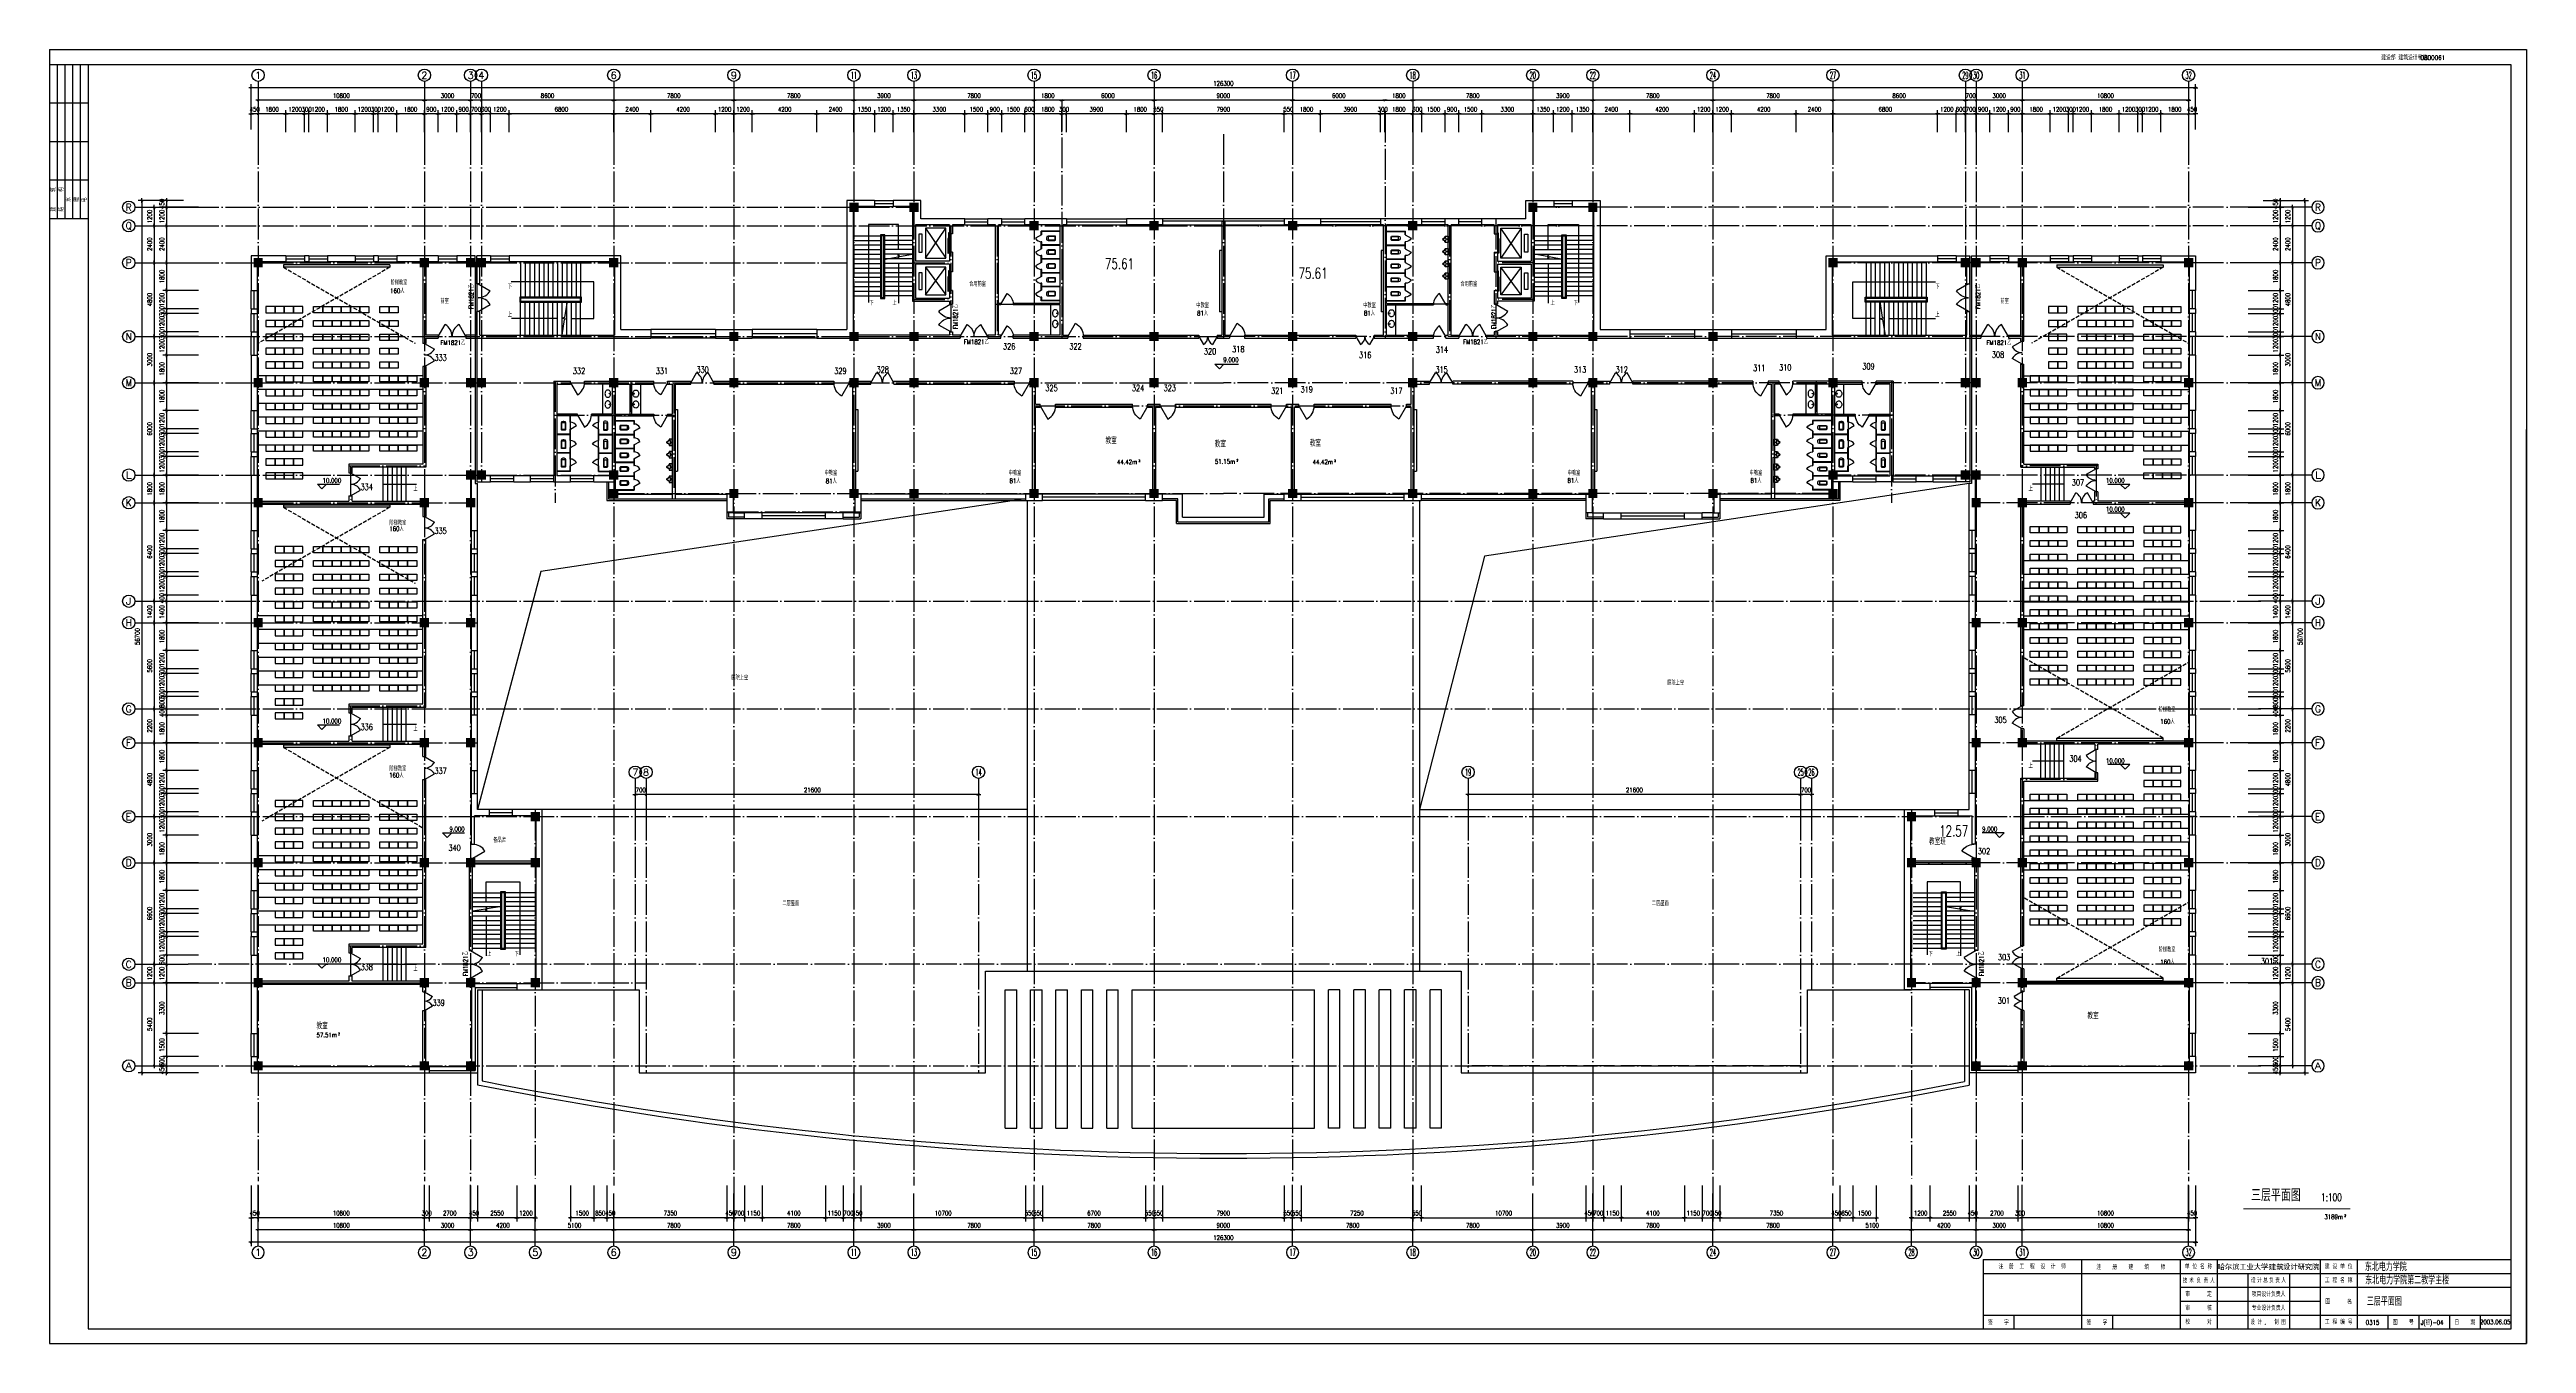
# Model space of a CAD drawing. Extents: x 165127 to 1058185, y 60808 to 144908.
# Drawn here: x 520972 to 681872, y 60808 to 144908 of the extents above; entities that cross this region are included whole.
import ezdxf
from ezdxf.enums import TextEntityAlignment as Align

# ---------------------------------------------------------------- set-up
doc = ezdxf.new("R2010")
doc.units = 0
doc.header["$LTSCALE"] = 1000
for name, pattern in [('DASH', [0.35, 0.25, -0.1]), ('DOTE', [2.42, 2, -0.2, 0.02, -0.2]), ('HIDDEN2', [0.1875, 0.125, -0.0625])]:
    doc.linetypes.add(name, pattern=pattern)
doc.layers.get('0').update_dxf_attribs({"linetype": 'CONTINUOUS'})
doc.layers.get('DEFPOINTS').update_dxf_attribs({"linetype": 'CONTINUOUS'})
for name, color, linetype in [('AXIS', 3, 'CONTINUOUS'), ('AXIS_TEXT', 7, 'CONTINUOUS'), ('COLUMN', 7, 'CONTINUOUS'), ('DOTE', 1, 'DOTE'), ('F', 252, 'CONTINUOUS'), ('LVTRY', 6, 'CONTINUOUS'), ('LVTRY_WINDOW', 7, 'CONTINUOUS'), ('PUB_DIM', 3, 'CONTINUOUS'), ('PUB_TEXT', 7, 'CONTINUOUS'), ('ROOF', 4, 'CONTINUOUS'), ('STAIR', 3, 'CONTINUOUS'), ('WALL', 255, 'CONTINUOUS'), ('WINDOW', 2, 'CONTINUOUS'), ('WINDOW_TEXT', 7, 'CONTINUOUS'), ('内部道路', 151, 'HIDDEN2'), ('面积注记', 7, 'CONTINUOUS')]:
    doc.layers.add(name, color=color, linetype=linetype)
doc.styles.add('_HZTXT', font='romans.shx', dxfattribs={"width": 0.7, "bigfont": 'z.shx'})
doc.styles.add('COMPLEX', font='COMPLEX')
doc.styles.add('DIM_FONT', font='SIMPLEX.shx', dxfattribs={"width": 0.7})
doc.styles.add('HZ', font='romans.shx', dxfattribs={"bigfont": 'z.shx'})
doc.styles.add('SIMPLEX', font='SIMPLEX.SHX')
doc.styles.add('Z', font='romans', dxfattribs={"width": 0.8, "bigfont": 'z'})
doc.dimstyles.new('AXIS', dxfattribs={"dimtxt": 300, "dimasz": 1, "dimexe": 250, "dimexo": 300, "dimgap": 150, "dimtad": 1, "dimdec": 0, "dimdsep": 46, "dimtxsty": 'DIM_FONT', "dimblk": '_DIMX', "dimcen": 2.5, "dimse1": 1, "dimse2": 1, "dimclrt": 7, "dimadec": 0, "dimazin": 0, "dimtfac": 1, "dimtdec": 0, "dimtix": 1, "dimtmove": 2, "dimatfit": 3, "dimldrblk": '_DIMX', "dimfxl": 1, "dimarcsym": 0})
doc.dimstyles.new('DIMA', dxfattribs={"dimtxt": 300, "dimasz": 1, "dimexe": 250, "dimexo": 300, "dimgap": 150, "dimtad": 1, "dimdec": 0, "dimdsep": 46, "dimtxsty": 'DIM_FONT', "dimblk": '_DIMX', "dimcen": 2.5, "dimse1": 1, "dimclrt": 7, "dimadec": 0, "dimazin": 0, "dimtfac": 1, "dimtdec": 0, "dimtix": 1, "dimtmove": 2, "dimatfit": 3, "dimldrblk": '_DIMX', "dimfxl": 1, "dimarcsym": 0})
doc.dimstyles.new('DIMB', dxfattribs={"dimtxt": 300, "dimasz": 1, "dimexe": 250, "dimexo": 300, "dimgap": 150, "dimtad": 1, "dimdec": 0, "dimdsep": 46, "dimtxsty": 'DIM_FONT', "dimblk": '_DIMX', "dimcen": 2.5, "dimse2": 1, "dimclrt": 7, "dimadec": 0, "dimazin": 0, "dimtfac": 1, "dimtdec": 0, "dimtix": 1, "dimtmove": 2, "dimatfit": 3, "dimldrblk": '_DIMX', "dimfxl": 1, "dimarcsym": 0})
doc.dimstyles.new('DIMN', dxfattribs={"dimtxt": 300, "dimasz": 1, "dimexe": 250, "dimexo": 300, "dimgap": 150, "dimtad": 1, "dimdec": 0, "dimdsep": 46, "dimtxsty": 'DIM_FONT', "dimblk": '_DIMX', "dimcen": 2.5, "dimclrt": 7, "dimadec": 0, "dimazin": 0, "dimtfac": 1, "dimtdec": 0, "dimtix": 1, "dimtmove": 2, "dimatfit": 3, "dimldrblk": '_DIMX', "dimfxl": 1, "dimarcsym": 0})

# ---------------------------------------------------------------- blocks, each defined once
blk = doc.blocks.new('_DBLK')
blk.add_line((-0.5, 0), (0, -0.87))
blk.add_arc((-0.5, 0), 1, 300, 0)
at = {"layer": 'WINDOW_TEXT', "style": 'SIMPLEX', "flags": 9}
blk.add_attdef('A', text='', height=1, dxfattribs=at).set_placement((0, 1.5), align=Align.MIDDLE)
blk = doc.blocks.new('_FZH')
blk.add_solid([(-0.5, -0.5), (0.5, -0.5), (-0.5, 0.5), (0.5, 0.5)])
blk = doc.blocks.new('_DBLK1')
for p, q in [((-0.5, 0), (-0.25, -0.433)), ((0.5, 0), (0.25, -0.433))]:
    blk.add_line(p, q)
for centre, start, end in [((-0.5, 0), 300, 0), ((0.5, 0), 180, 240)]:
    blk.add_arc(centre, 0.5, start, end)
at = {"layer": 'WINDOW_TEXT', "style": 'SIMPLEX', "flags": 9}
blk.add_attdef('A', text='', height=1, dxfattribs=at).set_placement((0, 1.5), align=Align.MIDDLE)
blk = doc.blocks.new('A$C407C5CBC')
at = {"layer": 'F'}
blk.add_lwpolyline([(0, 600), (400, 600), (400, 0), (0, 0)], close=True, dxfattribs=at)
blk = doc.blocks.new('_LV8')
for p, q in [((-205, 0), (205, 0)), ((-205, -191), (-205, 0)), ((205, 0), (205, -191))]:
    blk.add_line(p, q)
blk.add_circle((0, -60), 20)
for centre, radius, start, end in [((-243, -391), 203, 19.26394, 79.28939), ((-152, -175), 10, 114.10839, 248.1394), ((5, -526), 395, 66.66751, 114.10839), ((-243, -401), 233, 19.26394, 68.1394), ((0, -306), 54, 199.26394, 269.77771), ((0, -316), 24, 199.26394, 269.49984), ((0, -306), 54, 270.22229, 340.73606), ((0, -316), 24, 270.50016, 340.73606), ((243, -401), 233, 110.49411, 160.73606), ((243, -391), 203, 100.71061, 160.73606), ((158, -173), 10, 290.49411, 66.66751)]:
    blk.add_arc(centre, radius, start, end)
blk = doc.blocks.new('_LV4')
blk.add_lwpolyline([(0, -520, 0.0789663), (92, -505, 0.0881515), (166, -466, 0.1052687), (218, -403, 0.1216849), (235, -335, 0.1216849), (218, -267, 0.1052687), (166, -204, 0.0881515), (92, -165, 0.0789663), (0, -150, 0.0789663), (-92, -165, 0.0881515), (-166, -204, 0.1052687), (-218, -267, 0.1216849), (-235, -335, 0.1216849), (-218, -403, 0.1052687), (-166, -466, 0.0881515), (-92, -505, 0.0789663)], format="xyb", close=True)
blk.add_circle((0, -230), 20)
blk = doc.blocks.new('_LV6')
for p, q in [((-140, -340), (-140, -780)), ((140, -770), (-140, -770)), ((-110, -340), (-110, -770)), ((100, -300), (-100, -300)), ((100, -330), (-100, -330)), ((-30, -890), (30, -890)), ((110, -770), (110, -340)), ((140, -780), (140, -340))]:
    blk.add_line(p, q)
for centre, radius, start, end in [((-100, -340), 40, 90, 180), ((-30, -780), 110, 180, 270), ((-100, -340), 10, 90, 180), ((30, -780), 110, 270, 0), ((100, -340), 40, 0, 90), ((100, -340), 10, 0, 90)]:
    blk.add_arc(centre, radius, start, end)
blk = doc.blocks.new('_LIFTD')
for points in [[(-0.55, -0.6), (-0.55, -0.77), (0.24, -0.77), (0.24, -0.6), (-0.55, -0.6)], [(-0.24, -0.78), (-0.24, -0.96), (0.55, -0.96), (0.55, -0.78), (-0.24, -0.78)]]:
    blk.add_lwpolyline(points)
blk = doc.blocks.new('A$C34131D43')
at = {"color": 243}
for p, q in [((0, 84100), (0, 0)), ((0, 84100), (160900, 84100)), ((160900, 84100), (160900, 0)), ((2500, 83102), (0, 83102)), ((500, 83102), (500, 73102)), ((1000, 83102), (1000, 73102)), ((1500, 83102), (1500, 73102)), ((2000, 83102), (2000, 73102)), ((2500, 80602), (0, 80602)), ((2500, 78102), (0, 78102)), ((2500, 75602), (0, 75602)), ((2500, 73102), (0, 73102)), ((160900, 0), (160900, 59400)), ((160900, 0), (160900, 42000)), ((160900, 0), (160900, 42000)), ((132000, 5450), (132000, 950)), ((138400, 3650), (159900, 3650)), ((125600, 1850), (159900, 1850)), ((127600, 1850), (127600, 950)), ((134000, 1850), (134000, 950)), ((138400, 2750), (147500, 2750)), ((151900, 1850), (151900, 950)), ((153900, 1850), (153900, 950)), ((155900, 1850), (155900, 950)), ((157900, 1850), (157900, 950)), ((0, 0), (160900, 0)), ((34800, 0), (160900, 0)), ((65600, 0), (160900, 0)), ((101500, 0), (160900, 0))]:
    blk.add_line(p, q, dxfattribs=at)
at = {"color": 244}
for p, q in [((2500, 83100), (2500, 950)), ((159900, 83100), (2500, 83100)), ((159900, 950), (159900, 83100)), ((159900, 950), (159900, 58400)), ((159900, 950), (159900, 40998)), ((159900, 950), (159900, 40998)), ((2500, 950), (159900, 950)), ((37300, 950), (159900, 950)), ((89100, 950), (159900, 950)), ((104000, 950), (159900, 950))]:
    blk.add_line(p, q, dxfattribs=at)
at = {"color": 247}
for p, q in [((125600, 5450), (159900, 5450)), ((125600, 5450), (125600, 950)), ((138400, 5450), (138400, 950)), ((125600, 4550), (159900, 4550))]:
    blk.add_line(p, q, dxfattribs=at)
at = {"color": 242}
for p, q in [((140800, 5450), (140800, 950)), ((141164, 5196), (141146, 5163)), ((147500, 5450), (147500, 950)), ((149900, 5450), (149900, 950)), ((142800, 4550), (142800, 950)), ((145500, 4550), (145500, 950))]:
    blk.add_line(p, q, dxfattribs=at)
for points in [[(140860, 5175), (140904, 5175), (140860, 4855), (140904, 4855)], [(140904, 5175), (140947, 5175), (140904, 5137), (140947, 5137)], [(140904, 4897), (140947, 4897), (140904, 4855), (140947, 4855)], [(140947, 5175), (140992, 5175), (140947, 4855), (140992, 4855)], [(141051, 5067), (141080, 5046), (140999, 5018), (141036, 4999)], [(141046, 4962), (141090, 4962), (141046, 4779), (141090, 4779)], [(141090, 5124), (141118, 5103), (141051, 5067), (141080, 5046)], [(141083, 5042), (141226, 5042), (141083, 5007), (141226, 5007)], [(141124, 5219), (141146, 5163), (141090, 5124), (141118, 5103)], [(141090, 4962), (141211, 4962), (141090, 4924), (141211, 4924)], [(141124, 5219), (141175, 5210), (141146, 5163), (141164, 5196)], [(141146, 5163), (141164, 5196), (141169, 5119), (141198, 5139)], [(141198, 5139), (141220, 5111), (141169, 5119), (141192, 5085)], [(141192, 5085), (141220, 5111), (141215, 5059), (141243, 5088)], [(141211, 4962), (141256, 4962), (141211, 4779), (141256, 4779)], [(141215, 5059), (141243, 5088), (141247, 5029), (141272, 5063)], [(141247, 5029), (141272, 5063), (141274, 5009), (141296, 5045)], [(141370, 5065), (141404, 5033), (141325, 5026), (141367, 4992)], [(141390, 4901), (141430, 4884), (141335, 4838), (141384, 4819)], [(141397, 5096), (141440, 5085), (141370, 5065), (141404, 5033)], [(141441, 4981), (141486, 4963), (141390, 4901), (141430, 4884)], [(141456, 5219), (141446, 5095), (141397, 5096), (141440, 5085)], [(141456, 5219), (141506, 5196), (141446, 5095), (141464, 5131)], [(141464, 5131), (141702, 5131), (141446, 5095), (141688, 5095)], [(141539, 4839), (141580, 4820), (141523, 4825), (141549, 4787)], [(141543, 4856), (141588, 4856), (141539, 4839), (141580, 4820)], [(141543, 5064), (141588, 5064), (141543, 4856), (141588, 4856)], [(141624, 4960), (141649, 4992), (141727, 4834), (141764, 4868)], [(141702, 5131), (141752, 5131), (141666, 5042), (141708, 5033)], [(141806, 5060), (141827, 5089), (141851, 5035), (141882, 5057)], [(141851, 4896), (141886, 4884), (141819, 4812), (141860, 4789)], [(141825, 5173), (141851, 5197), (141899, 5112), (141931, 5136)], [(141851, 5035), (141882, 5057), (141893, 4998), (141912, 5039)], [(141875, 4986), (141912, 4965), (141851, 4896), (141886, 4884)], [(141927, 4915), (142244, 4915), (141927, 4879), (142244, 4879)], [(141940, 5175), (141982, 5175), (141940, 5087), (141982, 5087)], [(141996, 4847), (142008, 4815), (141961, 4826), (141977, 4797)], [(141982, 5175), (142181, 5175), (141982, 5140), (142181, 5140)], [(142073, 5090), (142081, 5062), (141982, 5082), (142027, 5056)], [(141982, 5082), (142027, 5056), (141982, 4915), (142027, 4915)], [(142027, 4873), (142055, 4841), (141996, 4847), (142008, 4815)], [(142027, 5019), (142202, 5019), (142027, 4984), (142202, 4984)], [(142050, 5208), (142093, 5218), (142071, 5175), (142112, 5175)], [(142154, 5109), (142177, 5072), (142073, 5090), (142081, 5062)], [(142114, 4984), (142151, 4984), (142113, 4915), (142152, 4915)], [(142114, 4847), (142139, 4871), (142166, 4816), (142188, 4841)], [(142166, 4816), (142188, 4841), (142213, 4778), (142237, 4810)], [(142181, 5175), (142226, 5175), (142181, 5087), (142226, 5087)], [(142290, 4848), (142706, 4848), (142290, 4812), (142706, 4812)], [(142319, 5175), (142660, 5175), (142319, 5138), (142660, 5138)], [(142468, 5142), (142513, 5142), (142468, 4843), (142513, 4843)], [(142739, 5079), (142773, 5102), (142822, 4939), (142859, 4960)], [(142748, 4831), (143166, 4831), (142748, 4795), (143166, 4795)], [(142880, 5220), (142925, 5220), (142880, 4829), (142925, 4829)], [(142986, 5216), (143038, 5213), (142986, 5195), (143031, 5191)], [(142986, 5195), (143031, 5191), (142986, 4794), (143031, 4794)], [(143093, 5037), (143128, 5026), (143058, 4936), (143091, 4924)], [(143117, 5127), (143162, 5111), (143093, 5037), (143128, 5026)], [(143274, 4847), (143305, 4810), (143207, 4823), (143245, 4779)], [(143221, 5087), (143639, 5087), (143221, 5050), (143639, 5050)], [(143329, 4888), (143358, 4854), (143274, 4847), (143305, 4810)], [(143367, 4934), (143396, 4902), (143329, 4888), (143358, 4854)], [(143388, 4977), (143424, 4953), (143367, 4934), (143396, 4902)], [(143399, 5013), (143441, 5006), (143388, 4977), (143424, 4953)], [(143404, 5050), (143448, 5050), (143399, 5013), (143441, 5006)], [(143404, 5219), (143471, 5214), (143404, 5196), (143455, 5197)], [(143404, 5196), (143455, 5197), (143404, 5087), (143449, 5087)], [(143448, 5050), (143458, 5050), (143437, 4992), (143471, 5003)], [(143437, 4992), (143471, 5003), (143468, 4922), (143492, 4958)], [(143468, 4922), (143492, 4958), (143497, 4878), (143517, 4922)], [(143497, 4878), (143517, 4922), (143529, 4843), (143552, 4884)], [(143529, 4843), (143552, 4884), (143564, 4813), (143594, 4852)], [(143564, 4813), (143594, 4852), (143606, 4785), (143646, 4826)], [(143682, 4940), (143881, 4940), (143682, 4900), (143881, 4900)], [(143685, 5124), (143727, 5124), (143685, 5030), (143727, 5030)], [(143726, 5196), (143767, 5219), (143771, 5132), (143809, 5153)], [(143727, 5124), (144079, 5124), (143727, 5083), (144079, 5083)], [(143770, 5043), (144041, 5043), (143770, 5004), (144045, 5004)], [(143852, 5214), (143902, 5219), (143870, 5182), (143913, 5188)], [(143880, 4835), (143915, 4796), (143862, 4823), (143890, 4783)], [(143870, 5182), (143913, 5188), (143880, 5146), (143926, 5153)], [(143881, 4839), (143924, 4839), (143880, 4837), (143923, 4813)], [(143880, 4837), (143923, 4813), (143880, 4835), (143915, 4796)], [(143952, 5004), (144045, 5004), (143881, 4958), (143924, 4948)], [(143881, 4958), (143924, 4948), (143881, 4839), (143924, 4839)], [(143924, 4940), (144122, 4940), (143924, 4900), (144122, 4900)], [(143997, 5199), (144036, 5183), (143966, 5124), (144002, 5124)], [(144005, 5219), (144061, 5200), (143997, 5199), (144036, 5183)], [(144079, 5124), (144119, 5124), (144079, 5033), (144119, 5033)], [(144229, 4854), (144260, 4832), (144175, 4810), (144212, 4776)], [(144231, 5079), (144263, 5070), (144182, 5030), (144208, 4993)], [(144183, 5162), (144275, 5162), (144183, 5125), (144260, 5125)], [(144187, 4949), (144219, 4967), (144212, 4901), (144233, 4928)], [(144234, 5030), (144310, 5030), (144208, 4993), (144311, 4993)], [(144212, 4901), (144233, 4928), (144239, 4867), (144255, 4893)], [(144264, 4913), (144289, 4886), (144229, 4854), (144260, 4832)], [(144275, 5162), (144311, 5162), (144231, 5079), (144263, 5070)], [(144274, 4956), (144306, 4944), (144264, 4913), (144289, 4886)], [(144266, 4842), (144279, 4868), (144296, 4822), (144314, 4845)], [(144276, 4993), (144311, 4993), (144274, 4956), (144306, 4944)], [(144296, 4822), (144314, 4845), (144357, 4795), (144359, 4830)], [(144315, 5099), (144440, 5099), (144315, 5070), (144440, 5070)], [(144315, 4907), (144440, 4907), (144315, 4877), (144440, 4877)], [(144331, 4976), (144440, 4976), (144331, 4941), (144440, 4941)], [(144332, 5161), (144440, 5161), (144332, 5130), (144440, 5130)], [(144343, 5040), (144440, 5040), (144343, 5008), (144440, 5008)], [(144357, 4795), (144359, 4830), (144440, 4786), (144426, 4819)], [(144440, 5206), (144477, 5206), (144440, 4826), (144477, 4826)], [(144477, 5161), (144534, 5161), (144477, 5130), (144534, 5130)], [(144477, 5099), (144534, 5099), (144477, 5070), (144534, 5070)], [(144477, 5040), (144534, 5040), (144477, 5008), (144534, 5008)], [(144477, 4976), (144579, 4976), (144477, 4941), (144579, 4941)], [(144477, 4907), (144594, 4907), (144477, 4877), (144594, 4877)], [(144520, 4786), (144510, 4820), (144599, 4784), (144615, 4835)], [(144534, 5161), (144578, 5161), (144534, 5008), (144578, 5008)], [(144578, 5099), (144615, 5099), (144578, 5070), (144615, 5070)], [(144727, 5146), (144761, 5122), (144669, 5078), (144706, 5058)], [(144670, 4858), (144747, 4861), (144670, 4812), (144763, 4830)], [(144681, 5027), (144747, 5027), (144681, 4990), (144747, 4990)], [(144761, 5209), (144804, 5194), (144727, 5146), (144761, 5122)], [(144747, 5027), (144790, 5027), (144747, 4861), (144790, 4867)], [(144747, 4861), (144840, 4879), (144763, 4830), (144839, 4844)], [(144784, 5159), (144892, 5159), (144761, 5122), (144892, 5122)], [(144781, 5122), (144818, 5122), (144803, 5053), (144847, 5064)], [(144790, 5027), (144845, 5027), (144790, 4990), (144845, 4990)], [(144844, 4840), (144877, 4816), (144816, 4810), (144849, 4784)], [(144860, 4872), (144897, 4852), (144844, 4840), (144877, 4816)], [(144866, 4906), (144910, 4907), (144860, 4872), (144897, 4852)], [(144918, 5144), (144953, 5122), (144861, 5078), (144898, 5058)], [(144866, 5035), (144910, 5035), (144866, 4906), (144910, 4905)], [(144910, 5035), (145007, 5035), (144910, 4999), (145005, 4999)], [(144953, 5209), (144996, 5194), (144918, 5144), (144953, 5122)], [(144933, 4961), (144977, 4964), (144938, 4868), (144982, 4872)], [(144976, 5159), (145108, 5159), (144953, 5122), (145108, 5122)], [(144995, 5122), (145032, 5122), (145017, 5053), (145060, 5064)], [(145007, 5035), (145049, 5035), (144999, 4833), (145046, 4833)], [(144999, 4833), (145046, 4833), (145002, 4813), (145047, 4831)], [(145047, 4831), (145050, 4829), (145002, 4813), (145013, 4797)], [(145050, 4829), (145054, 4826), (145013, 4797), (145028, 4785)], [(145065, 4826), (145072, 4833), (145089, 4787), (145101, 4799)], [(145072, 4833), (145074, 4846), (145101, 4799), (145107, 4812)], [(145074, 4846), (145078, 4858), (145086, 4833), (145107, 4812)], [(145075, 4871), (145088, 4864), (145077, 4859), (145094, 4833)], [(145086, 4833), (145107, 4812), (145112, 4833), (145118, 4857)], [(145088, 4864), (145118, 4857), (145094, 4833), (145112, 4833)], [(145132, 5081), (145197, 5081), (145132, 5043), (145197, 5043)], [(145174, 5184), (145218, 5200), (145216, 5108), (145259, 5128)], [(145174, 4825), (145269, 4919), (145196, 4787), (145299, 4884)], [(145197, 5081), (145241, 5081), (145197, 4848), (145241, 4891)], [(145302, 5078), (145345, 5060), (145267, 5047), (145311, 5025)], [(145295, 5015), (145443, 5015), (145295, 4988), (145443, 4988)], [(145323, 5128), (145364, 5108), (145302, 5078), (145345, 5060)], [(145339, 4835), (145374, 4811), (145307, 4822), (145315, 4783)], [(145309, 4958), (145350, 4974), (145336, 4902), (145370, 4928)], [(145324, 5140), (145367, 5131), (145323, 5128), (145364, 5108)], [(145324, 5208), (145367, 5208), (145324, 5140), (145367, 5132)], [(145336, 4902), (145370, 4928), (145373, 4858), (145402, 4887)], [(145373, 4858), (145404, 4832), (145339, 4835), (145374, 4811)], [(145367, 5208), (145433, 5208), (145367, 5173), (145433, 5173)], [(145402, 4887), (145433, 4861), (145373, 4858), (145404, 4832)], [(145432, 4940), (145471, 4921), (145402, 4887), (145433, 4861)], [(145404, 4832), (145433, 4861), (145450, 4806), (145461, 4844)], [(145441, 4976), (145490, 4975), (145432, 4940), (145471, 4921)], [(145433, 5208), (145477, 5208), (145433, 5085), (145477, 5088)], [(145433, 5085), (145477, 5088), (145440, 5062), (145483, 5080)], [(145440, 5062), (145483, 5080), (145457, 5046), (145501, 5079)], [(145443, 5015), (145495, 5015), (145441, 4976), (145490, 4975)], [(145450, 4806), (145461, 4844), (145494, 4792), (145502, 4830)], [(145457, 5046), (145501, 5079), (145491, 5041), (145512, 5079)], [(145491, 5041), (145512, 5079), (145544, 5044), (145521, 5079)], [(145494, 4792), (145502, 4830), (145526, 4786), (145560, 4824)], [(145544, 5044), (145521, 5079), (145564, 5057), (145530, 5093)], [(145596, 5079), (145648, 5079), (145596, 5042), (145648, 5042)], [(145630, 5184), (145671, 5199), (145688, 5108), (145727, 5127)], [(145633, 4828), (145753, 4939), (145651, 4797), (145778, 4910)], [(145648, 5079), (145692, 5079), (145648, 4842), (145692, 4883)], [(145742, 5078), (145870, 5078), (145742, 5042), (145870, 5042)], [(145870, 5217), (145924, 5210), (145870, 5196), (145914, 5191)], [(145870, 5196), (145914, 5191), (145870, 4777), (145914, 4777)], [(145914, 5078), (146036, 5078), (145914, 5042), (146036, 5042)], [(146081, 5021), (146103, 4978), (146060, 4992), (146077, 4944)], [(146067, 5182), (146128, 5182), (146067, 5151), (146126, 5151)], [(146102, 5060), (146134, 5032), (146081, 5021), (146103, 4978)], [(146117, 5102), (146155, 5086), (146102, 5060), (146134, 5032)], [(146103, 4978), (146109, 4987), (146103, 4935), (146145, 4944)], [(146103, 4935), (146145, 4944), (146145, 4916)], [(146103, 4935), (146145, 4916), (146103, 4834), (146145, 4834)], [(146134, 5032), (146145, 5022), (146109, 4987), (146145, 4944)], [(146124, 5136), (146165, 5128), (146117, 5102), (146155, 5086)], [(146128, 5182), (146170, 5182), (146124, 5136), (146165, 5128)], [(146134, 5032), (146145, 5057), (146145, 5022)], [(146145, 5057), (146191, 5057), (146145, 5022), (146191, 5022)], [(146145, 4869), (146191, 4869), (146145, 4834), (146191, 4834)], [(146170, 5182), (146236, 5182), (146168, 5151), (146236, 5151)], [(146191, 5057), (146236, 5057), (146191, 4834), (146236, 4834)], [(146244, 5033), (146317, 5033), (146244, 4997), (146317, 4997)], [(146266, 4838), (146304, 4810), (146246, 4818), (146283, 4786)], [(146252, 5197), (146317, 5197), (146252, 5166), (146317, 5166)], [(146286, 4866), (146326, 4845), (146266, 4838), (146304, 4810)], [(146303, 4900), (146344, 4882), (146286, 4866), (146326, 4845)], [(146314, 4938), (146355, 4924), (146303, 4900), (146344, 4882)], [(146317, 4974), (146360, 4972), (146314, 4938), (146355, 4924)], [(146317, 5197), (146360, 5197), (146317, 4974), (146360, 4972)], [(146360, 5197), (146413, 5197), (146360, 5166), (146413, 5166)], [(146360, 5033), (146413, 5033), (146360, 4997), (146413, 4997)], [(146413, 5197), (146456, 5197), (146413, 4782), (146456, 4782)], [(146456, 5197), (146497, 5197), (146456, 5166), (146497, 5166)], [(146456, 5033), (146500, 5033), (146456, 4997), (146500, 4997)], [(146539, 5164), (146582, 5164), (146539, 5081), (146582, 5081)], [(146589, 5042), (146619, 5019), (146544, 5020), (146580, 4994)], [(146569, 4971), (146800, 4971), (146569, 4934), (146800, 4934)], [(146582, 5164), (146906, 5164), (146582, 5129), (146906, 5129)], [(146617, 4840), (146646, 4807), (146585, 4826), (146604, 4787)], [(146632, 5070), (146664, 5048), (146589, 5042), (146619, 5019)], [(146641, 4858), (146677, 4833), (146617, 4840), (146646, 4807)], [(146665, 5098), (146706, 5075), (146632, 5070), (146664, 5048)], [(146661, 4882), (146701, 4863), (146641, 4858), (146677, 4833)], [(146677, 4911), (146719, 4899), (146661, 4882), (146701, 4863)], [(146684, 4934), (146728, 4934), (146677, 4911), (146719, 4899)], [(146688, 5040), (146745, 5031), (146688, 5023), (146731, 5012)], [(146688, 5023), (146731, 5012), (146688, 4971), (146731, 4971)], [(146703, 5200), (146747, 5209), (146717, 5164), (146765, 5164)], [(146770, 5071), (146798, 5098), (146791, 5061), (146829, 5085)], [(146791, 5061), (146829, 5085), (146826, 5041), (146862, 5068)], [(146800, 4971), (146845, 4971), (146800, 4825), (146845, 4838)], [(146800, 4825), (146845, 4838), (146804, 4811), (146847, 4833)], [(146804, 4811), (146847, 4833), (146808, 4802), (146850, 4828)], [(146808, 4802), (146850, 4828), (146817, 4793), (146859, 4822)], [(146826, 5041), (146862, 5068), (146861, 5019), (146891, 5049)], [(146861, 5019), (146891, 5049), (146898, 4991), (146926, 5020)], [(146906, 5164), (146949, 5164), (146906, 5081), (146949, 5081)], [(146913, 4822), (146921, 4829), (146940, 4787), (146946, 4790)], [(146921, 4829), (146925, 4838), (146946, 4790), (146958, 4800)], [(146925, 4838), (146926, 4859), (146958, 4800), (146961, 4805)], [(146926, 4875), (146954, 4858), (146926, 4867), (146968, 4828)], [(146926, 4859), (146926, 4867), (146961, 4805), (146968, 4828)], [(146954, 4858), (146975, 4855), (146968, 4828)], [(147006, 5197), (147044, 5197), (147006, 4777), (147044, 4777)], [(147044, 5197), (147096, 5197), (147044, 5169), (147091, 5169)], [(147049, 4911), (147078, 4911), (147077, 4865), (147115, 4880)], [(147096, 5197), (147142, 5197), (147068, 5040), (147097, 5040)], [(147068, 5040), (147097, 5040), (147085, 5016), (147111, 5026)], [(147090, 4918), (147137, 4910), (147078, 4911), (147115, 4880)], [(147085, 5016), (147111, 5026), (147095, 4994), (147120, 5015)], [(147097, 4925), (147138, 4913), (147090, 4918), (147137, 4910)], [(147095, 4994), (147120, 5015), (147100, 4977), (147136, 4978)], [(147103, 4945), (147138, 4961), (147097, 4925), (147138, 4913)], [(147100, 4977), (147136, 4978), (147103, 4945), (147138, 4961)], [(147144, 4834), (147157, 4795), (147114, 4823), (147118, 4781)], [(147173, 4854), (147201, 4825), (147144, 4834), (147157, 4795)], [(147145, 5164), (147192, 5164), (147145, 5085), (147192, 5085)], [(147145, 4997), (147410, 4997), (147145, 4959), (147410, 4959)], [(147197, 4882), (147230, 4859), (147173, 4854), (147201, 4825)], [(147178, 5075), (147383, 5075), (147178, 5041), (147383, 5040)], [(147192, 5164), (147364, 5164), (147192, 5129), (147364, 5129)], [(147210, 4910), (147248, 4891), (147197, 4882), (147230, 4859)], [(147217, 4935), (147259, 4929), (147210, 4910), (147248, 4891)], [(147218, 4959), (147263, 4957), (147217, 4935), (147259, 4929)], [(147246, 5212), (147301, 5217), (147255, 5202), (147301, 5208)], [(147255, 5202), (147301, 5208), (147264, 5164), (147302, 5164)], [(147292, 4959), (147335, 4959), (147293, 4840), (147335, 4858)], [(147293, 4840), (147335, 4858), (147295, 4828), (147337, 4850)], [(147295, 4828), (147337, 4850), (147302, 4815), (147340, 4844)], [(147302, 4815), (147340, 4844), (147314, 4805), (147345, 4839)], [(147314, 4805), (147345, 4839), (147337, 4799), (147352, 4836)], [(147337, 4799), (147352, 4836), (147388, 4799), (147370, 4835)], [(147364, 5164), (147405, 5164), (147364, 5085), (147405, 5085)], [(147388, 4799), (147370, 4835), (147392, 4800), (147378, 4837)], [(147392, 4800), (147378, 4837), (147403, 4804), (147383, 4841)], [(147403, 4804), (147383, 4841), (147408, 4808), (147389, 4849)], [(147408, 4808), (147389, 4849), (147418, 4818), (147392, 4857)], [(147418, 4818), (147392, 4857), (147423, 4827), (147398, 4872)], [(147423, 4827), (147398, 4872), (147431, 4844), (147401, 4880)], [(147403, 4885), (147419, 4870), (147401, 4880), (147415, 4863)], [(147419, 4870), (147441, 4865), (147415, 4863), (147431, 4844)], [(141090, 4815), (141211, 4815), (141090, 4779), (141211, 4779)], [(141493, 4823), (141523, 4825), (141531, 4780), (141549, 4787)], [(141493, 4823), (141519, 4794), (141503, 4809), (141508, 4794)], [(141508, 4794), (141519, 4794), (141506, 4778), (141531, 4780)], [(141923, 4812), (141961, 4826), (141937, 4797), (141977, 4797)], [(141937, 4797), (141977, 4797), (141944, 4778)], [(143818, 4823), (143862, 4823), (143831, 4805), (143873, 4807)], [(143831, 4805), (143873, 4807), (143837, 4778), (143890, 4783)], [(144440, 4786), (144426, 4819), (144520, 4786), (144510, 4820)], [(144792, 4796), (144816, 4810), (144812, 4787), (144829, 4800)], [(144812, 4787), (144829, 4800), (144830, 4770), (144849, 4784)], [(145054, 4826), (145057, 4826), (145028, 4785), (145045, 4780)], [(145057, 4826), (145059, 4825), (145045, 4780), (145067, 4780)], [(145059, 4825), (145065, 4826), (145067, 4780), (145089, 4787)], [(145307, 4822), (145315, 4783), (145263, 4814), (145300, 4778)], [(146229, 4804), (146246, 4818), (146253, 4795), (146263, 4803)], [(146253, 4795), (146263, 4803), (146274, 4777), (146283, 4786)], [(146585, 4826), (146604, 4787), (146531, 4820), (146559, 4777)], [(146817, 4793), (146859, 4822), (146830, 4786), (146875, 4820)], [(146875, 4820), (146881, 4820), (146830, 4786), (146844, 4784)], [(146881, 4820), (146895, 4820), (146844, 4784), (146927, 4784)], [(146895, 4820), (146899, 4820), (146927, 4784), (146934, 4785)], [(146899, 4820), (146913, 4822), (146934, 4785), (146940, 4787)], [(147077, 4820), (147114, 4823), (147093, 4798), (147115, 4805)], [(147093, 4798), (147115, 4805), (147095, 4776), (147118, 4781)]]:
    blk.add_solid(points, dxfattribs=at)
at = {"color": 242, "linetype": 'Continuous', "style": 'Z', "width": 0.8}
for s in ['建设部 建筑设计甲级', '              0800061']:
    blk.add_text(s, height=300, dxfattribs=at).set_placement((151462, 83420))
at = {"color": 242, "style": 'Z', "width": 0.8}
for s, p in [('筑', (405, 74847)), ('构', (905, 74847)), ('水', (1397, 74200)), ('暖', (1909, 74211)), ('电', (2406, 74168)), ('建', (411, 73569)), ('结', (911, 73569))]:
    blk.add_text(s, height=300, rotation=90, dxfattribs=at).set_placement(p)
at = {"color": 242, "style": 'HZ', "width": 0.8}
for s, p in [('注  册  工  程  设  计  师', (128800, 5000)), ('单 位 名 称', (139600, 5000)), ('建 设 单 位', (148700, 5000)), ('审      定', (139600, 3200)), ('项目设计负责人', (144150, 3200)), ('工 程 名 称', (148700, 4100)), ('审      核', (139600, 2300)), ('专业设计负责人', (144150, 2300)), ('校      对', (139600, 1400)), ('工 程 编 号', (148700, 1400))]:
    blk.add_text(s, height=300, dxfattribs=at).set_placement(p, align=Align.MIDDLE_CENTER)
for s, p in [('注    册    建    筑    师', (135200, 5000)), ('图      名', (148700, 2750)), ('签    字', (126600, 1400)), ('签    字', (133000, 1400)), ('图    号', (152900, 1400)), ('日    期', (156900, 1400))]:
    blk.add_text(s, height=300, dxfattribs=at).set_placement(p, align=Align.MIDDLE)
at = {"color": 242, "style": 'HZ'}
for s, width, p in [('技', 0.7, (138586, 3936)), ('术', 0.7, (139005, 3936)), ('负', 0.7, (139474, 3936)), ('责', 0.7, (139943, 3936)), ('人', 0.7, (140362, 3936)), ('设', 0.8, (142994, 3950)), ('计', 0.8, (143390, 3950)), ('总', 0.8, (143786, 3950)), ('负', 0.8, (144182, 3950)), ('责', 0.8, (144578, 3950)), ('人', 0.8, (144974, 3950)), ('设 计 .', 0.7, (142984, 1236)), ('制 图', 0.7, (144533, 1236))]:
    blk.add_text(s, height=300, dxfattribs=dict(at, width=width)).set_placement(p)
blk = doc.blocks.new('_ARROW')
blk.add_solid([(0, 0), (-1, 0.1), (-1, -0.1)])
blk = doc.blocks.new('_AXISO')
blk.add_circle((0, 0), 0.5)
at = {"layer": 'AXIS_TEXT', "style": 'COMPLEX', "width": 1.041667}
blk.add_attdef('A', text='', height=0.56, dxfattribs=at).set_placement((-0.25, -0.28), (0.25, -0.28), align=Align.FIT)
blk = doc.blocks.new('_DIMX')
blk.add_line((-150, 0), (150, 0))
at = {"const_width": 50}
blk.add_lwpolyline([(-70, -70), (70, 70)], dxfattribs=at)
blk = doc.blocks.new('*D604')
at = {"color": 0, "linetype": 'ByBlock'}
blk.add_line((746328, 196199), (735530, 196199), dxfattribs=at)
at = {"layer": 'DEFPOINTS', "color": 0, "linetype": 'ByBlock'}
for p in [(735529, 196199), (735529, 193999), (746329, 193999)]:
    blk.add_point(p, dxfattribs=at)
at = {"color": 0, "linetype": 'ByBlock', "rotation": 180}
blk.add_blockref('_DIMX', (735529, 196199), dxfattribs=at)
at = {"color": 0, "linetype": 'ByBlock'}
blk.add_blockref('_DIMX', (746329, 196199), dxfattribs=at)
at = {"color": 7, "linetype": 'ByBlock', "insert": (740929, 196499), "char_height": 300, "attachment_point": 5, "style": 'DIM_FONT'}
blk.add_mtext('10800', dxfattribs=at)
blk = doc.blocks.new('*D605')
at = {"color": 0, "linetype": 'ByBlock'}
blk.add_line((735528, 196199), (732530, 196199), dxfattribs=at)
at = {"layer": 'DEFPOINTS', "color": 0, "linetype": 'ByBlock'}
for p in [(732529, 196199), (732529, 193999), (735529, 193999)]:
    blk.add_point(p, dxfattribs=at)
at = {"color": 0, "linetype": 'ByBlock', "rotation": 180}
blk.add_blockref('_DIMX', (732529, 196199), dxfattribs=at)
at = {"color": 0, "linetype": 'ByBlock'}
blk.add_blockref('_DIMX', (735529, 196199), dxfattribs=at)
at = {"color": 7, "linetype": 'ByBlock', "insert": (734029, 196499), "char_height": 300, "attachment_point": 5, "style": 'DIM_FONT'}
blk.add_mtext('3000', dxfattribs=at)
blk = doc.blocks.new('*D606')
at = {"color": 0, "linetype": 'ByBlock'}
for p, q in [((645422, 141608), (645421, 141608)), ((646123, 141608), (645423, 141608)), ((646124, 141608), (646125, 141608))]:
    blk.add_line(p, q, dxfattribs=at)
at = {"layer": 'DEFPOINTS', "color": 0, "linetype": 'ByBlock'}
for p in [(645423, 141608), (645423, 139408), (646123, 139408)]:
    blk.add_point(p, dxfattribs=at)
at = {"color": 0, "linetype": 'ByBlock'}
blk.add_blockref('_DIMX', (645423, 141608), dxfattribs=at)
at = {"color": 0, "linetype": 'ByBlock', "rotation": 180}
blk.add_blockref('_DIMX', (646123, 141608), dxfattribs=at)
at = {"color": 7, "linetype": 'ByBlock', "insert": (645773, 141908), "char_height": 300, "attachment_point": 5, "style": 'DIM_FONT'}
blk.add_mtext('700', dxfattribs=at)
blk = doc.blocks.new('*D607')
at = {"color": 0, "linetype": 'ByBlock'}
blk.add_line((723228, 196199), (715430, 196199), dxfattribs=at)
at = {"layer": 'DEFPOINTS', "color": 0, "linetype": 'ByBlock'}
for p in [(715429, 196199), (715429, 193999), (723229, 193999)]:
    blk.add_point(p, dxfattribs=at)
at = {"color": 0, "linetype": 'ByBlock', "rotation": 180}
blk.add_blockref('_DIMX', (715429, 196199), dxfattribs=at)
at = {"color": 0, "linetype": 'ByBlock'}
blk.add_blockref('_DIMX', (723229, 196199), dxfattribs=at)
at = {"color": 7, "linetype": 'ByBlock', "insert": (719329, 196499), "char_height": 300, "attachment_point": 5, "style": 'DIM_FONT'}
blk.add_mtext('7800', dxfattribs=at)
blk = doc.blocks.new('*D608')
at = {"color": 0, "linetype": 'ByBlock'}
blk.add_line((715428, 196199), (707630, 196199), dxfattribs=at)
at = {"layer": 'DEFPOINTS', "color": 0, "linetype": 'ByBlock'}
for p in [(707629, 196199), (707629, 193999), (715429, 193999)]:
    blk.add_point(p, dxfattribs=at)
at = {"color": 0, "linetype": 'ByBlock', "rotation": 180}
blk.add_blockref('_DIMX', (707629, 196199), dxfattribs=at)
at = {"color": 0, "linetype": 'ByBlock'}
blk.add_blockref('_DIMX', (715429, 196199), dxfattribs=at)
at = {"color": 7, "linetype": 'ByBlock', "insert": (711529, 196499), "char_height": 300, "attachment_point": 5, "style": 'DIM_FONT'}
blk.add_mtext('7800', dxfattribs=at)
blk = doc.blocks.new('*D609')
at = {"color": 0, "linetype": 'ByBlock'}
blk.add_line((707628, 196199), (703730, 196199), dxfattribs=at)
at = {"layer": 'DEFPOINTS', "color": 0, "linetype": 'ByBlock'}
for p in [(703729, 196199), (703729, 193999), (707629, 193999)]:
    blk.add_point(p, dxfattribs=at)
at = {"color": 0, "linetype": 'ByBlock', "rotation": 180}
blk.add_blockref('_DIMX', (703729, 196199), dxfattribs=at)
at = {"color": 0, "linetype": 'ByBlock'}
blk.add_blockref('_DIMX', (707629, 196199), dxfattribs=at)
at = {"color": 7, "linetype": 'ByBlock', "insert": (705679, 196499), "char_height": 300, "attachment_point": 5, "style": 'DIM_FONT'}
blk.add_mtext('3900', dxfattribs=at)
blk = doc.blocks.new('*D610')
at = {"color": 0, "linetype": 'ByBlock'}
blk.add_line((703728, 196199), (695930, 196199), dxfattribs=at)
at = {"layer": 'DEFPOINTS', "color": 0, "linetype": 'ByBlock'}
for p in [(695929, 196199), (695929, 193999), (703729, 193999)]:
    blk.add_point(p, dxfattribs=at)
at = {"color": 0, "linetype": 'ByBlock', "rotation": 180}
blk.add_blockref('_DIMX', (695929, 196199), dxfattribs=at)
at = {"color": 0, "linetype": 'ByBlock'}
blk.add_blockref('_DIMX', (703729, 196199), dxfattribs=at)
at = {"color": 7, "linetype": 'ByBlock', "insert": (699829, 196499), "char_height": 300, "attachment_point": 5, "style": 'DIM_FONT'}
blk.add_mtext('7800', dxfattribs=at)
blk = doc.blocks.new('*D611')
at = {"color": 0, "linetype": 'ByBlock'}
blk.add_line((688128, 196199), (679130, 196199), dxfattribs=at)
at = {"layer": 'DEFPOINTS', "color": 0, "linetype": 'ByBlock'}
for p in [(679129, 196199), (679129, 193999), (688129, 193999)]:
    blk.add_point(p, dxfattribs=at)
at = {"color": 0, "linetype": 'ByBlock', "rotation": 180}
blk.add_blockref('_DIMX', (679129, 196199), dxfattribs=at)
at = {"color": 0, "linetype": 'ByBlock'}
blk.add_blockref('_DIMX', (688129, 196199), dxfattribs=at)
at = {"color": 7, "linetype": 'ByBlock', "insert": (683629, 196499), "char_height": 300, "attachment_point": 5, "style": 'DIM_FONT'}
blk.add_mtext('9000', dxfattribs=at)
blk = doc.blocks.new('*D612')
at = {"color": 0, "linetype": 'ByBlock'}
blk.add_line((679128, 196199), (673130, 196199), dxfattribs=at)
at = {"layer": 'DEFPOINTS', "color": 0, "linetype": 'ByBlock'}
for p in [(673129, 196199), (673129, 193999), (679129, 193999)]:
    blk.add_point(p, dxfattribs=at)
at = {"color": 0, "linetype": 'ByBlock', "rotation": 180}
blk.add_blockref('_DIMX', (673129, 196199), dxfattribs=at)
at = {"color": 0, "linetype": 'ByBlock'}
blk.add_blockref('_DIMX', (679129, 196199), dxfattribs=at)
at = {"color": 7, "linetype": 'ByBlock', "insert": (676129, 196499), "char_height": 300, "attachment_point": 5, "style": 'DIM_FONT'}
blk.add_mtext('6000', dxfattribs=at)
blk = doc.blocks.new('*D613')
at = {"color": 0, "linetype": 'ByBlock'}
blk.add_line((671328, 196199), (663530, 196199), dxfattribs=at)
at = {"layer": 'DEFPOINTS', "color": 0, "linetype": 'ByBlock'}
for p in [(663529, 196199), (663529, 193999), (671329, 193999)]:
    blk.add_point(p, dxfattribs=at)
at = {"color": 0, "linetype": 'ByBlock', "rotation": 180}
blk.add_blockref('_DIMX', (663529, 196199), dxfattribs=at)
at = {"color": 0, "linetype": 'ByBlock'}
blk.add_blockref('_DIMX', (671329, 196199), dxfattribs=at)
at = {"color": 7, "linetype": 'ByBlock', "insert": (667429, 196499), "char_height": 300, "attachment_point": 5, "style": 'DIM_FONT'}
blk.add_mtext('7800', dxfattribs=at)
blk = doc.blocks.new('*D614')
at = {"color": 0, "linetype": 'ByBlock'}
blk.add_line((663528, 196199), (659630, 196199), dxfattribs=at)
at = {"layer": 'DEFPOINTS', "color": 0, "linetype": 'ByBlock'}
for p in [(659629, 196199), (659629, 193999), (663529, 193999)]:
    blk.add_point(p, dxfattribs=at)
at = {"color": 0, "linetype": 'ByBlock', "rotation": 180}
blk.add_blockref('_DIMX', (659629, 196199), dxfattribs=at)
at = {"color": 0, "linetype": 'ByBlock'}
blk.add_blockref('_DIMX', (663529, 196199), dxfattribs=at)
at = {"color": 7, "linetype": 'ByBlock', "insert": (661579, 196499), "char_height": 300, "attachment_point": 5, "style": 'DIM_FONT'}
blk.add_mtext('3900', dxfattribs=at)
blk = doc.blocks.new('*D615')
at = {"color": 0, "linetype": 'ByBlock'}
blk.add_line((659628, 196199), (651830, 196199), dxfattribs=at)
at = {"layer": 'DEFPOINTS', "color": 0, "linetype": 'ByBlock'}
for p in [(651829, 196199), (651829, 193999), (659629, 193999)]:
    blk.add_point(p, dxfattribs=at)
at = {"color": 0, "linetype": 'ByBlock', "rotation": 180}
blk.add_blockref('_DIMX', (651829, 196199), dxfattribs=at)
at = {"color": 0, "linetype": 'ByBlock'}
blk.add_blockref('_DIMX', (659629, 196199), dxfattribs=at)
at = {"color": 7, "linetype": 'ByBlock', "insert": (655729, 196499), "char_height": 300, "attachment_point": 5, "style": 'DIM_FONT'}
blk.add_mtext('7800', dxfattribs=at)
blk = doc.blocks.new('*D616')
at = {"color": 0, "linetype": 'ByBlock'}
blk.add_line((651828, 196199), (644030, 196199), dxfattribs=at)
at = {"layer": 'DEFPOINTS', "color": 0, "linetype": 'ByBlock'}
for p in [(644029, 196199), (644029, 193999), (651829, 193999)]:
    blk.add_point(p, dxfattribs=at)
at = {"color": 0, "linetype": 'ByBlock', "rotation": 180}
blk.add_blockref('_DIMX', (644029, 196199), dxfattribs=at)
at = {"color": 0, "linetype": 'ByBlock'}
blk.add_blockref('_DIMX', (651829, 196199), dxfattribs=at)
at = {"color": 7, "linetype": 'ByBlock', "insert": (647929, 196499), "char_height": 300, "attachment_point": 5, "style": 'DIM_FONT'}
blk.add_mtext('7800', dxfattribs=at)
blk = doc.blocks.new('*D617')
at = {"color": 0, "linetype": 'ByBlock'}
blk.add_line((644028, 196199), (635430, 196199), dxfattribs=at)
at = {"layer": 'DEFPOINTS', "color": 0, "linetype": 'ByBlock'}
for p in [(635429, 196199), (635429, 193999), (644029, 193999)]:
    blk.add_point(p, dxfattribs=at)
at = {"color": 0, "linetype": 'ByBlock', "rotation": 180}
blk.add_blockref('_DIMX', (635429, 196199), dxfattribs=at)
at = {"color": 0, "linetype": 'ByBlock'}
blk.add_blockref('_DIMX', (644029, 196199), dxfattribs=at)
at = {"color": 7, "linetype": 'ByBlock', "insert": (639729, 196499), "char_height": 300, "attachment_point": 5, "style": 'DIM_FONT'}
blk.add_mtext('8600', dxfattribs=at)
blk = doc.blocks.new('*D618')
at = {"color": 0, "linetype": 'ByBlock'}
for p, q in [((634728, 196199), (634727, 196199)), ((635429, 196199), (634729, 196199)), ((635430, 196199), (635431, 196199))]:
    blk.add_line(p, q, dxfattribs=at)
at = {"layer": 'DEFPOINTS', "color": 0, "linetype": 'ByBlock'}
for p in [(634729, 196199), (634729, 193999), (635429, 193999)]:
    blk.add_point(p, dxfattribs=at)
at = {"color": 0, "linetype": 'ByBlock'}
blk.add_blockref('_DIMX', (634729, 196199), dxfattribs=at)
at = {"color": 0, "linetype": 'ByBlock', "rotation": 180}
blk.add_blockref('_DIMX', (635429, 196199), dxfattribs=at)
at = {"color": 7, "linetype": 'ByBlock', "insert": (635079, 196499), "char_height": 300, "attachment_point": 5, "style": 'DIM_FONT'}
blk.add_mtext('700', dxfattribs=at)
blk = doc.blocks.new('*D619')
at = {"color": 0, "linetype": 'ByBlock'}
blk.add_line((634728, 196199), (631730, 196199), dxfattribs=at)
at = {"layer": 'DEFPOINTS', "color": 0, "linetype": 'ByBlock'}
for p in [(631729, 196199), (631729, 193999), (634729, 193999)]:
    blk.add_point(p, dxfattribs=at)
at = {"color": 0, "linetype": 'ByBlock', "rotation": 180}
blk.add_blockref('_DIMX', (631729, 196199), dxfattribs=at)
at = {"color": 0, "linetype": 'ByBlock'}
blk.add_blockref('_DIMX', (634729, 196199), dxfattribs=at)
at = {"color": 7, "linetype": 'ByBlock', "insert": (633229, 196499), "char_height": 300, "attachment_point": 5, "style": 'DIM_FONT'}
blk.add_mtext('3000', dxfattribs=at)
blk = doc.blocks.new('*D620')
at = {"color": 0, "linetype": 'ByBlock'}
blk.add_line((631728, 196199), (620930, 196199), dxfattribs=at)
at = {"layer": 'DEFPOINTS', "color": 0, "linetype": 'ByBlock'}
for p in [(620929, 196199), (620929, 193999), (631729, 193999)]:
    blk.add_point(p, dxfattribs=at)
at = {"color": 0, "linetype": 'ByBlock', "rotation": 180}
blk.add_blockref('_DIMX', (620929, 196199), dxfattribs=at)
at = {"color": 0, "linetype": 'ByBlock'}
blk.add_blockref('_DIMX', (631729, 196199), dxfattribs=at)
at = {"color": 7, "linetype": 'ByBlock', "insert": (626329, 196499), "char_height": 300, "attachment_point": 5, "style": 'DIM_FONT'}
blk.add_mtext('10800', dxfattribs=at)
blk = doc.blocks.new('*D621')
at = {"color": 0, "linetype": 'ByBlock'}
for p, q in [((620479, 194299), (620479, 197249)), ((746778, 196999), (620480, 196999)), ((746779, 194299), (746779, 197249))]:
    blk.add_line(p, q, dxfattribs=at)
at = {"layer": 'DEFPOINTS', "color": 0, "linetype": 'ByBlock'}
for p in [(620479, 196999), (620479, 193999), (746779, 193999)]:
    blk.add_point(p, dxfattribs=at)
at = {"color": 0, "linetype": 'ByBlock', "rotation": 180}
blk.add_blockref('_DIMX', (620479, 196999), dxfattribs=at)
at = {"color": 0, "linetype": 'ByBlock'}
blk.add_blockref('_DIMX', (746779, 196999), dxfattribs=at)
at = {"color": 7, "linetype": 'ByBlock', "insert": (683629, 197299), "char_height": 300, "attachment_point": 5, "style": 'DIM_FONT'}
blk.add_mtext('126300', dxfattribs=at)
blk = doc.blocks.new('*D622')
at = {"color": 0, "linetype": 'ByBlock'}
blk.add_line((746328, 122777), (735530, 122777), dxfattribs=at)
at = {"layer": 'DEFPOINTS', "color": 0, "linetype": 'ByBlock'}
for p in [(735529, 124977), (746329, 124977), (735529, 122777)]:
    blk.add_point(p, dxfattribs=at)
at = {"color": 0, "linetype": 'ByBlock', "rotation": 180}
blk.add_blockref('_DIMX', (735529, 122777), dxfattribs=at)
at = {"color": 0, "linetype": 'ByBlock'}
blk.add_blockref('_DIMX', (746329, 122777), dxfattribs=at)
at = {"color": 7, "linetype": 'ByBlock', "insert": (740929, 123077), "char_height": 300, "attachment_point": 5, "style": 'DIM_FONT'}
blk.add_mtext('10800', dxfattribs=at)
blk = doc.blocks.new('*D623')
at = {"color": 0, "linetype": 'ByBlock'}
blk.add_line((735528, 122777), (732530, 122777), dxfattribs=at)
at = {"layer": 'DEFPOINTS', "color": 0, "linetype": 'ByBlock'}
for p in [(732529, 124977), (735529, 124977), (732529, 122777)]:
    blk.add_point(p, dxfattribs=at)
at = {"color": 0, "linetype": 'ByBlock', "rotation": 180}
blk.add_blockref('_DIMX', (732529, 122777), dxfattribs=at)
at = {"color": 0, "linetype": 'ByBlock'}
blk.add_blockref('_DIMX', (735529, 122777), dxfattribs=at)
at = {"color": 7, "linetype": 'ByBlock', "insert": (734029, 123077), "char_height": 300, "attachment_point": 5, "style": 'DIM_FONT'}
blk.add_mtext('3000', dxfattribs=at)
blk = doc.blocks.new('*D624')
at = {"color": 0, "linetype": 'ByBlock'}
blk.add_line((732528, 122777), (728330, 122777), dxfattribs=at)
at = {"layer": 'DEFPOINTS', "color": 0, "linetype": 'ByBlock'}
for p in [(728329, 124977), (732529, 124977), (728329, 122777)]:
    blk.add_point(p, dxfattribs=at)
at = {"color": 0, "linetype": 'ByBlock', "rotation": 180}
blk.add_blockref('_DIMX', (728329, 122777), dxfattribs=at)
at = {"color": 0, "linetype": 'ByBlock'}
blk.add_blockref('_DIMX', (732529, 122777), dxfattribs=at)
at = {"color": 7, "linetype": 'ByBlock', "insert": (730429, 123077), "char_height": 300, "attachment_point": 5, "style": 'DIM_FONT'}
blk.add_mtext('4200', dxfattribs=at)
blk = doc.blocks.new('*D625')
at = {"color": 0, "linetype": 'ByBlock'}
blk.add_line((910968, 68185), (905870, 68185), dxfattribs=at)
at = {"layer": 'DEFPOINTS', "color": 0, "linetype": 'ByBlock'}
for p in [(905869, 70385), (910969, 70385), (905869, 68185)]:
    blk.add_point(p, dxfattribs=at)
at = {"color": 0, "linetype": 'ByBlock', "rotation": 180}
blk.add_blockref('_DIMX', (905869, 68185), dxfattribs=at)
at = {"color": 0, "linetype": 'ByBlock'}
blk.add_blockref('_DIMX', (910969, 68185), dxfattribs=at)
at = {"color": 7, "linetype": 'ByBlock', "insert": (908419, 68485), "char_height": 300, "attachment_point": 5, "style": 'DIM_FONT'}
blk.add_mtext('5100', dxfattribs=at)
blk = doc.blocks.new('*D626')
at = {"color": 0, "linetype": 'ByBlock'}
blk.add_line((695928, 122777), (688130, 122777), dxfattribs=at)
at = {"layer": 'DEFPOINTS', "color": 0, "linetype": 'ByBlock'}
for p in [(688129, 124977), (695929, 124977), (688129, 122777)]:
    blk.add_point(p, dxfattribs=at)
at = {"color": 0, "linetype": 'ByBlock', "rotation": 180}
blk.add_blockref('_DIMX', (688129, 122777), dxfattribs=at)
at = {"color": 0, "linetype": 'ByBlock'}
blk.add_blockref('_DIMX', (695929, 122777), dxfattribs=at)
at = {"color": 7, "linetype": 'ByBlock', "insert": (692029, 123077), "char_height": 300, "attachment_point": 5, "style": 'DIM_FONT'}
blk.add_mtext('7800', dxfattribs=at)
blk = doc.blocks.new('*D627')
at = {"color": 0, "linetype": 'ByBlock'}
blk.add_line((688128, 122777), (679130, 122777), dxfattribs=at)
at = {"layer": 'DEFPOINTS', "color": 0, "linetype": 'ByBlock'}
for p in [(679129, 124977), (688129, 124977), (679129, 122777)]:
    blk.add_point(p, dxfattribs=at)
at = {"color": 0, "linetype": 'ByBlock', "rotation": 180}
blk.add_blockref('_DIMX', (679129, 122777), dxfattribs=at)
at = {"color": 0, "linetype": 'ByBlock'}
blk.add_blockref('_DIMX', (688129, 122777), dxfattribs=at)
at = {"color": 7, "linetype": 'ByBlock', "insert": (683629, 123077), "char_height": 300, "attachment_point": 5, "style": 'DIM_FONT'}
blk.add_mtext('9000', dxfattribs=at)
blk = doc.blocks.new('*D628')
at = {"color": 0, "linetype": 'ByBlock'}
blk.add_line((679128, 122777), (671330, 122777), dxfattribs=at)
at = {"layer": 'DEFPOINTS', "color": 0, "linetype": 'ByBlock'}
for p in [(671329, 124977), (679129, 124977), (671329, 122777)]:
    blk.add_point(p, dxfattribs=at)
at = {"color": 0, "linetype": 'ByBlock', "rotation": 180}
blk.add_blockref('_DIMX', (671329, 122777), dxfattribs=at)
at = {"color": 0, "linetype": 'ByBlock'}
blk.add_blockref('_DIMX', (679129, 122777), dxfattribs=at)
at = {"color": 7, "linetype": 'ByBlock', "insert": (675229, 123077), "char_height": 300, "attachment_point": 5, "style": 'DIM_FONT'}
blk.add_mtext('7800', dxfattribs=at)
blk = doc.blocks.new('*D629')
at = {"color": 0, "linetype": 'ByBlock'}
blk.add_line((853968, 68185), (846170, 68185), dxfattribs=at)
at = {"layer": 'DEFPOINTS', "color": 0, "linetype": 'ByBlock'}
for p in [(846169, 70385), (853969, 70385), (846169, 68185)]:
    blk.add_point(p, dxfattribs=at)
at = {"color": 0, "linetype": 'ByBlock', "rotation": 180}
blk.add_blockref('_DIMX', (846169, 68185), dxfattribs=at)
at = {"color": 0, "linetype": 'ByBlock'}
blk.add_blockref('_DIMX', (853969, 68185), dxfattribs=at)
at = {"color": 7, "linetype": 'ByBlock', "insert": (850069, 68485), "char_height": 300, "attachment_point": 5, "style": 'DIM_FONT'}
blk.add_mtext('7800', dxfattribs=at)
blk = doc.blocks.new('*D630')
at = {"color": 0, "linetype": 'ByBlock'}
blk.add_line((638928, 122777), (634730, 122777), dxfattribs=at)
at = {"layer": 'DEFPOINTS', "color": 0, "linetype": 'ByBlock'}
for p in [(634729, 124977), (638929, 124977), (634729, 122777)]:
    blk.add_point(p, dxfattribs=at)
at = {"color": 0, "linetype": 'ByBlock', "rotation": 180}
blk.add_blockref('_DIMX', (634729, 122777), dxfattribs=at)
at = {"color": 0, "linetype": 'ByBlock'}
blk.add_blockref('_DIMX', (638929, 122777), dxfattribs=at)
at = {"color": 7, "linetype": 'ByBlock', "insert": (636829, 123077), "char_height": 300, "attachment_point": 5, "style": 'DIM_FONT'}
blk.add_mtext('4200', dxfattribs=at)
blk = doc.blocks.new('*D631')
at = {"color": 0, "linetype": 'ByBlock'}
blk.add_line((634728, 122777), (631730, 122777), dxfattribs=at)
at = {"layer": 'DEFPOINTS', "color": 0, "linetype": 'ByBlock'}
for p in [(631729, 124977), (634729, 124977), (631729, 122777)]:
    blk.add_point(p, dxfattribs=at)
at = {"color": 0, "linetype": 'ByBlock', "rotation": 180}
blk.add_blockref('_DIMX', (631729, 122777), dxfattribs=at)
at = {"color": 0, "linetype": 'ByBlock'}
blk.add_blockref('_DIMX', (634729, 122777), dxfattribs=at)
at = {"color": 7, "linetype": 'ByBlock', "insert": (633229, 123077), "char_height": 300, "attachment_point": 5, "style": 'DIM_FONT'}
blk.add_mtext('3000', dxfattribs=at)
blk = doc.blocks.new('*D632')
at = {"color": 0, "linetype": 'ByBlock'}
blk.add_line((631728, 122777), (620930, 122777), dxfattribs=at)
at = {"layer": 'DEFPOINTS', "color": 0, "linetype": 'ByBlock'}
for p in [(620929, 124977), (631729, 124977), (620929, 122777)]:
    blk.add_point(p, dxfattribs=at)
at = {"color": 0, "linetype": 'ByBlock', "rotation": 180}
blk.add_blockref('_DIMX', (620929, 122777), dxfattribs=at)
at = {"color": 0, "linetype": 'ByBlock'}
blk.add_blockref('_DIMX', (631729, 122777), dxfattribs=at)
at = {"color": 7, "linetype": 'ByBlock', "insert": (626329, 123077), "char_height": 300, "attachment_point": 5, "style": 'DIM_FONT'}
blk.add_mtext('10800', dxfattribs=at)
blk = doc.blocks.new('*D633')
at = {"color": 0, "linetype": 'ByBlock'}
for p, q in [((620479, 124677), (620479, 121727)), ((746779, 124677), (746779, 121727)), ((746778, 121977), (620480, 121977))]:
    blk.add_line(p, q, dxfattribs=at)
at = {"layer": 'DEFPOINTS', "color": 0, "linetype": 'ByBlock'}
for p in [(620479, 124977), (746779, 124977), (620479, 121977)]:
    blk.add_point(p, dxfattribs=at)
at = {"color": 0, "linetype": 'ByBlock', "rotation": 180}
blk.add_blockref('_DIMX', (620479, 121977), dxfattribs=at)
at = {"color": 0, "linetype": 'ByBlock'}
blk.add_blockref('_DIMX', (746779, 121977), dxfattribs=at)
at = {"color": 7, "linetype": 'ByBlock', "insert": (683629, 122277), "char_height": 300, "attachment_point": 5, "style": 'DIM_FONT'}
blk.add_mtext('126300', dxfattribs=at)
blk = doc.blocks.new('*D634')
at = {"color": 0, "linetype": 'ByBlock'}
blk.add_line((614182, 189244), (614182, 188046), dxfattribs=at)
at = {"layer": 'DEFPOINTS', "color": 0, "linetype": 'ByBlock'}
for p in [(616382, 189245), (614182, 188045), (616382, 188045)]:
    blk.add_point(p, dxfattribs=at)
at = {"color": 0, "linetype": 'ByBlock'}
for p, rotation in [((614182, 189245), 90), ((614182, 188045), 270)]:
    blk.add_blockref('_DIMX', p, dxfattribs=dict(at, rotation=rotation))
at = {"color": 7, "linetype": 'ByBlock', "insert": (613882, 188645), "char_height": 300, "attachment_point": 5, "rotation": 90, "style": 'DIM_FONT'}
blk.add_mtext('1200', dxfattribs=at)
blk = doc.blocks.new('*D635')
at = {"color": 0, "linetype": 'ByBlock'}
blk.add_line((614182, 188044), (614182, 185646), dxfattribs=at)
at = {"layer": 'DEFPOINTS', "color": 0, "linetype": 'ByBlock'}
for p in [(616382, 188045), (614182, 185645), (616382, 185645)]:
    blk.add_point(p, dxfattribs=at)
at = {"color": 0, "linetype": 'ByBlock'}
for p, rotation in [((614182, 188045), 90), ((614182, 185645), 270)]:
    blk.add_blockref('_DIMX', p, dxfattribs=dict(at, rotation=rotation))
at = {"color": 7, "linetype": 'ByBlock', "insert": (613882, 186845), "char_height": 300, "attachment_point": 5, "rotation": 90, "style": 'DIM_FONT'}
blk.add_mtext('2400', dxfattribs=at)
blk = doc.blocks.new('*D636')
at = {"color": 0, "linetype": 'ByBlock'}
blk.add_line((614182, 185644), (614182, 180846), dxfattribs=at)
at = {"layer": 'DEFPOINTS', "color": 0, "linetype": 'ByBlock'}
for p in [(616382, 185645), (614182, 180845), (616382, 180845)]:
    blk.add_point(p, dxfattribs=at)
at = {"color": 0, "linetype": 'ByBlock'}
for p, rotation in [((614182, 185645), 90), ((614182, 180845), 270)]:
    blk.add_blockref('_DIMX', p, dxfattribs=dict(at, rotation=rotation))
at = {"color": 7, "linetype": 'ByBlock', "insert": (613882, 183245), "char_height": 300, "attachment_point": 5, "rotation": 90, "style": 'DIM_FONT'}
blk.add_mtext('4800', dxfattribs=at)
blk = doc.blocks.new('*D637')
at = {"color": 0, "linetype": 'ByBlock'}
blk.add_line((614182, 180844), (614182, 177846), dxfattribs=at)
at = {"layer": 'DEFPOINTS', "color": 0, "linetype": 'ByBlock'}
for p in [(616382, 180845), (614182, 177845), (616382, 177845)]:
    blk.add_point(p, dxfattribs=at)
at = {"color": 0, "linetype": 'ByBlock'}
for p, rotation in [((614182, 180845), 90), ((614182, 177845), 270)]:
    blk.add_blockref('_DIMX', p, dxfattribs=dict(at, rotation=rotation))
at = {"color": 7, "linetype": 'ByBlock', "insert": (613882, 179345), "char_height": 300, "attachment_point": 5, "rotation": 90, "style": 'DIM_FONT'}
blk.add_mtext('3000', dxfattribs=at)
blk = doc.blocks.new('*D638')
at = {"color": 0, "linetype": 'ByBlock'}
blk.add_line((614182, 177844), (614182, 171846), dxfattribs=at)
at = {"layer": 'DEFPOINTS', "color": 0, "linetype": 'ByBlock'}
for p in [(616382, 177845), (614182, 171845), (616382, 171845)]:
    blk.add_point(p, dxfattribs=at)
at = {"color": 0, "linetype": 'ByBlock'}
for p, rotation in [((614182, 177845), 90), ((614182, 171845), 270)]:
    blk.add_blockref('_DIMX', p, dxfattribs=dict(at, rotation=rotation))
at = {"color": 7, "linetype": 'ByBlock', "insert": (613882, 174845), "char_height": 300, "attachment_point": 5, "rotation": 90, "style": 'DIM_FONT'}
blk.add_mtext('6000', dxfattribs=at)
blk = doc.blocks.new('*D639')
at = {"color": 0, "linetype": 'ByBlock'}
blk.add_line((614182, 171844), (614182, 170046), dxfattribs=at)
at = {"layer": 'DEFPOINTS', "color": 0, "linetype": 'ByBlock'}
for p in [(616382, 171845), (614182, 170045), (616382, 170045)]:
    blk.add_point(p, dxfattribs=at)
at = {"color": 0, "linetype": 'ByBlock'}
for p, rotation in [((614182, 171845), 90), ((614182, 170045), 270)]:
    blk.add_blockref('_DIMX', p, dxfattribs=dict(at, rotation=rotation))
at = {"color": 7, "linetype": 'ByBlock', "insert": (613882, 170945), "char_height": 300, "attachment_point": 5, "rotation": 90, "style": 'DIM_FONT'}
blk.add_mtext('1800', dxfattribs=at)
blk = doc.blocks.new('*D640')
at = {"color": 0, "linetype": 'ByBlock'}
blk.add_line((614182, 170044), (614182, 163646), dxfattribs=at)
at = {"layer": 'DEFPOINTS', "color": 0, "linetype": 'ByBlock'}
for p in [(616382, 170045), (614182, 163645), (616382, 163645)]:
    blk.add_point(p, dxfattribs=at)
at = {"color": 0, "linetype": 'ByBlock'}
for p, rotation in [((614182, 170045), 90), ((614182, 163645), 270)]:
    blk.add_blockref('_DIMX', p, dxfattribs=dict(at, rotation=rotation))
at = {"color": 7, "linetype": 'ByBlock', "insert": (613882, 166845), "char_height": 300, "attachment_point": 5, "rotation": 90, "style": 'DIM_FONT'}
blk.add_mtext('6400', dxfattribs=at)
blk = doc.blocks.new('*D641')
at = {"color": 0, "linetype": 'ByBlock'}
blk.add_line((614182, 163644), (614182, 162246), dxfattribs=at)
at = {"layer": 'DEFPOINTS', "color": 0, "linetype": 'ByBlock'}
for p in [(616382, 163645), (614182, 162245), (616382, 162245)]:
    blk.add_point(p, dxfattribs=at)
at = {"color": 0, "linetype": 'ByBlock'}
for p, rotation in [((614182, 163645), 90), ((614182, 162245), 270)]:
    blk.add_blockref('_DIMX', p, dxfattribs=dict(at, rotation=rotation))
at = {"color": 7, "linetype": 'ByBlock', "insert": (613882, 162945), "char_height": 300, "attachment_point": 5, "rotation": 90, "style": 'DIM_FONT'}
blk.add_mtext('1400', dxfattribs=at)
blk = doc.blocks.new('*D642')
at = {"color": 0, "linetype": 'ByBlock'}
blk.add_line((614182, 162244), (614182, 156646), dxfattribs=at)
at = {"layer": 'DEFPOINTS', "color": 0, "linetype": 'ByBlock'}
for p in [(616382, 162245), (614182, 156645), (616382, 156645)]:
    blk.add_point(p, dxfattribs=at)
at = {"color": 0, "linetype": 'ByBlock'}
for p, rotation in [((614182, 162245), 90), ((614182, 156645), 270)]:
    blk.add_blockref('_DIMX', p, dxfattribs=dict(at, rotation=rotation))
at = {"color": 7, "linetype": 'ByBlock', "insert": (613882, 159445), "char_height": 300, "attachment_point": 5, "rotation": 90, "style": 'DIM_FONT'}
blk.add_mtext('5600', dxfattribs=at)
blk = doc.blocks.new('*D643')
at = {"color": 0, "linetype": 'ByBlock'}
blk.add_line((614182, 156644), (614182, 154446), dxfattribs=at)
at = {"layer": 'DEFPOINTS', "color": 0, "linetype": 'ByBlock'}
for p in [(616382, 156645), (614182, 154445), (616382, 154445)]:
    blk.add_point(p, dxfattribs=at)
at = {"color": 0, "linetype": 'ByBlock'}
for p, rotation in [((614182, 156645), 90), ((614182, 154445), 270)]:
    blk.add_blockref('_DIMX', p, dxfattribs=dict(at, rotation=rotation))
at = {"color": 7, "linetype": 'ByBlock', "insert": (613882, 155545), "char_height": 300, "attachment_point": 5, "rotation": 90, "style": 'DIM_FONT'}
blk.add_mtext('2200', dxfattribs=at)
blk = doc.blocks.new('*D644')
at = {"color": 0, "linetype": 'ByBlock'}
blk.add_line((614182, 154444), (614182, 149646), dxfattribs=at)
at = {"layer": 'DEFPOINTS', "color": 0, "linetype": 'ByBlock'}
for p in [(616382, 154445), (614182, 149645), (616382, 149645)]:
    blk.add_point(p, dxfattribs=at)
at = {"color": 0, "linetype": 'ByBlock'}
for p, rotation in [((614182, 154445), 90), ((614182, 149645), 270)]:
    blk.add_blockref('_DIMX', p, dxfattribs=dict(at, rotation=rotation))
at = {"color": 7, "linetype": 'ByBlock', "insert": (613882, 152045), "char_height": 300, "attachment_point": 5, "rotation": 90, "style": 'DIM_FONT'}
blk.add_mtext('4800', dxfattribs=at)
blk = doc.blocks.new('*D645')
at = {"color": 0, "linetype": 'ByBlock'}
blk.add_line((614182, 149644), (614182, 146646), dxfattribs=at)
at = {"layer": 'DEFPOINTS', "color": 0, "linetype": 'ByBlock'}
for p in [(616382, 149645), (614182, 146645), (616382, 146645)]:
    blk.add_point(p, dxfattribs=at)
at = {"color": 0, "linetype": 'ByBlock'}
for p, rotation in [((614182, 149645), 90), ((614182, 146645), 270)]:
    blk.add_blockref('_DIMX', p, dxfattribs=dict(at, rotation=rotation))
at = {"color": 7, "linetype": 'ByBlock', "insert": (613882, 148145), "char_height": 300, "attachment_point": 5, "rotation": 90, "style": 'DIM_FONT'}
blk.add_mtext('3000', dxfattribs=at)
blk = doc.blocks.new('*D646')
at = {"color": 0, "linetype": 'ByBlock'}
blk.add_line((614182, 146644), (614182, 140046), dxfattribs=at)
at = {"layer": 'DEFPOINTS', "color": 0, "linetype": 'ByBlock'}
for p in [(616382, 146645), (614182, 140045), (616382, 140045)]:
    blk.add_point(p, dxfattribs=at)
at = {"color": 0, "linetype": 'ByBlock'}
for p, rotation in [((614182, 146645), 90), ((614182, 140045), 270)]:
    blk.add_blockref('_DIMX', p, dxfattribs=dict(at, rotation=rotation))
at = {"color": 7, "linetype": 'ByBlock', "insert": (613882, 143345), "char_height": 300, "attachment_point": 5, "rotation": 90, "style": 'DIM_FONT'}
blk.add_mtext('6600', dxfattribs=at)
blk = doc.blocks.new('*D647')
at = {"color": 0, "linetype": 'ByBlock'}
blk.add_line((614182, 140044), (614182, 138846), dxfattribs=at)
at = {"layer": 'DEFPOINTS', "color": 0, "linetype": 'ByBlock'}
for p in [(616382, 140045), (614182, 138845), (616382, 138845)]:
    blk.add_point(p, dxfattribs=at)
at = {"color": 0, "linetype": 'ByBlock'}
for p, rotation in [((614182, 140045), 90), ((614182, 138845), 270)]:
    blk.add_blockref('_DIMX', p, dxfattribs=dict(at, rotation=rotation))
at = {"color": 7, "linetype": 'ByBlock', "insert": (613882, 139445), "char_height": 300, "attachment_point": 5, "rotation": 90, "style": 'DIM_FONT'}
blk.add_mtext('1200', dxfattribs=at)
blk = doc.blocks.new('*D648')
at = {"color": 0, "linetype": 'ByBlock'}
blk.add_line((614182, 138844), (614182, 133446), dxfattribs=at)
at = {"layer": 'DEFPOINTS', "color": 0, "linetype": 'ByBlock'}
for p in [(616382, 138845), (614182, 133445), (616382, 133445)]:
    blk.add_point(p, dxfattribs=at)
at = {"color": 0, "linetype": 'ByBlock'}
for p, rotation in [((614182, 138845), 90), ((614182, 133445), 270)]:
    blk.add_blockref('_DIMX', p, dxfattribs=dict(at, rotation=rotation))
at = {"color": 7, "linetype": 'ByBlock', "insert": (613882, 136145), "char_height": 300, "attachment_point": 5, "rotation": 90, "style": 'DIM_FONT'}
blk.add_mtext('5400', dxfattribs=at)
blk = doc.blocks.new('*D649')
at = {"color": 0, "linetype": 'ByBlock'}
for p, q in [((616082, 189695), (613132, 189695)), ((613382, 189694), (613382, 132996)), ((616082, 132995), (613132, 132995))]:
    blk.add_line(p, q, dxfattribs=at)
at = {"layer": 'DEFPOINTS', "color": 0, "linetype": 'ByBlock'}
for p in [(616382, 189695), (613382, 132995), (616382, 132995)]:
    blk.add_point(p, dxfattribs=at)
at = {"color": 0, "linetype": 'ByBlock'}
for p, rotation in [((613382, 189695), 90), ((613382, 132995), 270)]:
    blk.add_blockref('_DIMX', p, dxfattribs=dict(at, rotation=rotation))
at = {"color": 7, "linetype": 'ByBlock', "insert": (613082, 161345), "char_height": 300, "attachment_point": 5, "rotation": 90, "style": 'DIM_FONT'}
blk.add_mtext('56700', dxfattribs=at)
blk = doc.blocks.new('_WBLK')
for p, q in [((-0.5, 0.5), (0.5, 0.5)), ((-0.5, 0), (0.5, 0)), ((-0.5, -0.5), (0.5, -0.5))]:
    blk.add_line(p, q)
at = {"layer": 'WINDOW_TEXT', "style": 'SIMPLEX', "flags": 9}
blk.add_attdef('A', text='', height=1, dxfattribs=at).set_placement((0, 1.5), align=Align.MIDDLE)
blk = doc.blocks.new('*D650')
at = {"color": 0, "linetype": 'ByBlock'}
for p, q in [((614981, 185644), (614981, 183846)), ((617057, 183845), (614731, 183845))]:
    blk.add_line(p, q, dxfattribs=at)
at = {"layer": 'DEFPOINTS', "color": 0, "linetype": 'ByBlock'}
for p in [(617357, 185645), (614981, 183845), (617357, 183845)]:
    blk.add_point(p, dxfattribs=at)
at = {"color": 0, "linetype": 'ByBlock'}
for p, rotation in [((614981, 185645), 90), ((614981, 183845), 270)]:
    blk.add_blockref('_DIMX', p, dxfattribs=dict(at, rotation=rotation))
at = {"color": 7, "linetype": 'ByBlock', "insert": (614681, 184745), "char_height": 300, "attachment_point": 5, "rotation": 90, "style": 'DIM_FONT'}
blk.add_mtext('1800', dxfattribs=at)
blk = doc.blocks.new('*D651')
at = {"color": 0, "linetype": 'ByBlock'}
for p, q in [((617057, 183845), (614731, 183845)), ((614981, 183844), (614981, 182646)), ((617057, 182645), (614731, 182645))]:
    blk.add_line(p, q, dxfattribs=at)
at = {"layer": 'DEFPOINTS', "color": 0, "linetype": 'ByBlock'}
for p in [(617357, 183845), (614981, 182645), (617357, 182645)]:
    blk.add_point(p, dxfattribs=at)
at = {"color": 0, "linetype": 'ByBlock'}
for p, rotation in [((614981, 183845), 90), ((614981, 182645), 270)]:
    blk.add_blockref('_DIMX', p, dxfattribs=dict(at, rotation=rotation))
at = {"color": 7, "linetype": 'ByBlock', "insert": (614681, 183245), "char_height": 300, "attachment_point": 5, "rotation": 90, "style": 'DIM_FONT'}
blk.add_mtext('1200', dxfattribs=at)
blk = doc.blocks.new('*D652')
at = {"color": 0, "linetype": 'ByBlock'}
for p, q in [((617057, 182645), (614731, 182645)), ((617057, 182345), (614731, 182345)), ((614981, 182646), (614981, 182647)), ((614981, 182645), (614981, 182345)), ((614981, 182344), (614981, 182343))]:
    blk.add_line(p, q, dxfattribs=at)
at = {"layer": 'DEFPOINTS', "color": 0, "linetype": 'ByBlock'}
for p in [(614981, 182345), (617357, 182645), (617357, 182345)]:
    blk.add_point(p, dxfattribs=at)
at = {"color": 0, "linetype": 'ByBlock'}
for p, rotation in [((614981, 182645), 270), ((614981, 182345), 90)]:
    blk.add_blockref('_DIMX', p, dxfattribs=dict(at, rotation=rotation))
at = {"color": 7, "linetype": 'ByBlock', "insert": (614681, 182495), "char_height": 300, "attachment_point": 5, "rotation": 90, "style": 'DIM_FONT'}
blk.add_mtext('300', dxfattribs=at)
blk = doc.blocks.new('*D653')
at = {"color": 0, "linetype": 'ByBlock'}
for p, q in [((617057, 182345), (614731, 182345)), ((614981, 182344), (614981, 181146)), ((617057, 181145), (614731, 181145))]:
    blk.add_line(p, q, dxfattribs=at)
at = {"layer": 'DEFPOINTS', "color": 0, "linetype": 'ByBlock'}
for p in [(617357, 182345), (614981, 181145), (617357, 181145)]:
    blk.add_point(p, dxfattribs=at)
at = {"color": 0, "linetype": 'ByBlock'}
for p, rotation in [((614981, 182345), 90), ((614981, 181145), 270)]:
    blk.add_blockref('_DIMX', p, dxfattribs=dict(at, rotation=rotation))
at = {"color": 7, "linetype": 'ByBlock', "insert": (614681, 181745), "char_height": 300, "attachment_point": 5, "rotation": 90, "style": 'DIM_FONT'}
blk.add_mtext('1200', dxfattribs=at)
blk = doc.blocks.new('*D654')
at = {"color": 0, "linetype": 'ByBlock'}
for p, q in [((617057, 181145), (614731, 181145)), ((617057, 180845), (614731, 180845)), ((614981, 181146), (614981, 181147)), ((614981, 181145), (614981, 180845)), ((614981, 180844), (614981, 180843))]:
    blk.add_line(p, q, dxfattribs=at)
at = {"layer": 'DEFPOINTS', "color": 0, "linetype": 'ByBlock'}
for p in [(614981, 180845), (617357, 181145), (617357, 180845)]:
    blk.add_point(p, dxfattribs=at)
at = {"color": 0, "linetype": 'ByBlock'}
for p, rotation in [((614981, 181145), 270), ((614981, 180845), 90)]:
    blk.add_blockref('_DIMX', p, dxfattribs=dict(at, rotation=rotation))
at = {"color": 7, "linetype": 'ByBlock', "insert": (614681, 180995), "char_height": 300, "attachment_point": 5, "rotation": 90, "style": 'DIM_FONT'}
blk.add_mtext('300', dxfattribs=at)
blk = doc.blocks.new('*D655')
at = {"color": 0, "linetype": 'ByBlock'}
for p, q in [((617057, 180845), (614731, 180845)), ((614981, 180844), (614981, 179646)), ((617057, 179645), (614731, 179645))]:
    blk.add_line(p, q, dxfattribs=at)
at = {"layer": 'DEFPOINTS', "color": 0, "linetype": 'ByBlock'}
for p in [(617357, 180845), (614981, 179645), (617357, 179645)]:
    blk.add_point(p, dxfattribs=at)
at = {"color": 0, "linetype": 'ByBlock'}
for p, rotation in [((614981, 180845), 90), ((614981, 179645), 270)]:
    blk.add_blockref('_DIMX', p, dxfattribs=dict(at, rotation=rotation))
at = {"color": 7, "linetype": 'ByBlock', "insert": (614681, 180245), "char_height": 300, "attachment_point": 5, "rotation": 90, "style": 'DIM_FONT'}
blk.add_mtext('1200', dxfattribs=at)
blk = doc.blocks.new('*D656')
at = {"color": 0, "linetype": 'ByBlock'}
for p, q in [((617057, 179645), (614731, 179645)), ((614981, 179644), (614981, 177846)), ((617057, 177845), (614731, 177845))]:
    blk.add_line(p, q, dxfattribs=at)
at = {"layer": 'DEFPOINTS', "color": 0, "linetype": 'ByBlock'}
for p in [(617357, 179645), (614981, 177845), (617357, 177845)]:
    blk.add_point(p, dxfattribs=at)
at = {"color": 0, "linetype": 'ByBlock'}
for p, rotation in [((614981, 179645), 90), ((614981, 177845), 270)]:
    blk.add_blockref('_DIMX', p, dxfattribs=dict(at, rotation=rotation))
at = {"color": 7, "linetype": 'ByBlock', "insert": (614681, 178745), "char_height": 300, "attachment_point": 5, "rotation": 90, "style": 'DIM_FONT'}
blk.add_mtext('1800', dxfattribs=at)
blk = doc.blocks.new('*D657')
at = {"color": 0, "linetype": 'ByBlock'}
for p, q in [((614981, 138844), (614981, 135546)), ((617057, 135545), (614731, 135545))]:
    blk.add_line(p, q, dxfattribs=at)
at = {"layer": 'DEFPOINTS', "color": 0, "linetype": 'ByBlock'}
for p in [(617357, 138845), (614981, 135545), (617357, 135545)]:
    blk.add_point(p, dxfattribs=at)
at = {"color": 0, "linetype": 'ByBlock'}
for p, rotation in [((614981, 138845), 90), ((614981, 135545), 270)]:
    blk.add_blockref('_DIMX', p, dxfattribs=dict(at, rotation=rotation))
at = {"color": 7, "linetype": 'ByBlock', "insert": (614681, 137195), "char_height": 300, "attachment_point": 5, "rotation": 90, "style": 'DIM_FONT'}
blk.add_mtext('3300', dxfattribs=at)
blk = doc.blocks.new('*D658')
at = {"color": 0, "linetype": 'ByBlock'}
for p, q in [((617057, 135545), (614731, 135545)), ((614981, 135544), (614981, 134046)), ((617057, 134045), (614731, 134045))]:
    blk.add_line(p, q, dxfattribs=at)
at = {"layer": 'DEFPOINTS', "color": 0, "linetype": 'ByBlock'}
for p in [(617357, 135545), (614981, 134045), (617357, 134045)]:
    blk.add_point(p, dxfattribs=at)
at = {"color": 0, "linetype": 'ByBlock'}
for p, rotation in [((614981, 135545), 90), ((614981, 134045), 270)]:
    blk.add_blockref('_DIMX', p, dxfattribs=dict(at, rotation=rotation))
at = {"color": 7, "linetype": 'ByBlock', "insert": (614681, 134795), "char_height": 300, "attachment_point": 5, "rotation": 90, "style": 'DIM_FONT'}
blk.add_mtext('1500', dxfattribs=at)
blk = doc.blocks.new('*D659')
at = {"color": 0, "linetype": 'ByBlock'}
for p, q in [((617057, 134045), (614731, 134045)), ((614981, 134046), (614981, 134047)), ((614981, 134045), (614981, 133445)), ((614981, 133444), (614981, 133443))]:
    blk.add_line(p, q, dxfattribs=at)
at = {"layer": 'DEFPOINTS', "color": 0, "linetype": 'ByBlock'}
for p in [(617357, 134045), (614981, 133445), (617357, 133445)]:
    blk.add_point(p, dxfattribs=at)
at = {"color": 0, "linetype": 'ByBlock'}
for p, rotation in [((614981, 134045), 270), ((614981, 133445), 90)]:
    blk.add_blockref('_DIMX', p, dxfattribs=dict(at, rotation=rotation))
at = {"color": 7, "linetype": 'ByBlock', "insert": (614681, 133745), "char_height": 300, "attachment_point": 5, "rotation": 90, "style": 'DIM_FONT'}
blk.add_mtext('600', dxfattribs=at)
blk = doc.blocks.new('*D660')
at = {"color": 0, "linetype": 'ByBlock'}
for p, q in [((820369, 71084), (820369, 68732)), ((821569, 71084), (821569, 68732)), ((821568, 68982), (820370, 68982))]:
    blk.add_line(p, q, dxfattribs=at)
at = {"layer": 'DEFPOINTS', "color": 0, "linetype": 'ByBlock'}
for p in [(820369, 71384), (821569, 71384), (820369, 68982)]:
    blk.add_point(p, dxfattribs=at)
at = {"color": 0, "linetype": 'ByBlock', "rotation": 180}
blk.add_blockref('_DIMX', (820369, 68982), dxfattribs=at)
at = {"color": 0, "linetype": 'ByBlock'}
blk.add_blockref('_DIMX', (821569, 68982), dxfattribs=at)
at = {"color": 7, "linetype": 'ByBlock', "insert": (820969, 69282), "char_height": 300, "attachment_point": 5, "style": 'DIM_FONT'}
blk.add_mtext('1200', dxfattribs=at)
blk = doc.blocks.new('*D661')
at = {"color": 0, "linetype": 'ByBlock'}
for p, q in [((817819, 71084), (817819, 68732)), ((820369, 71084), (820369, 68732)), ((820368, 68982), (817820, 68982))]:
    blk.add_line(p, q, dxfattribs=at)
at = {"layer": 'DEFPOINTS', "color": 0, "linetype": 'ByBlock'}
for p in [(817819, 71384), (820369, 71384), (817819, 68982)]:
    blk.add_point(p, dxfattribs=at)
at = {"color": 0, "linetype": 'ByBlock', "rotation": 180}
blk.add_blockref('_DIMX', (817819, 68982), dxfattribs=at)
at = {"color": 0, "linetype": 'ByBlock'}
blk.add_blockref('_DIMX', (820369, 68982), dxfattribs=at)
at = {"color": 7, "linetype": 'ByBlock', "insert": (819094, 69282), "char_height": 300, "attachment_point": 5, "style": 'DIM_FONT'}
blk.add_mtext('2550', dxfattribs=at)
blk = doc.blocks.new('*D662')
at = {"color": 0, "linetype": 'ByBlock'}
for p, q in [((817369, 71084), (817369, 68732)), ((817819, 71084), (817819, 68732)), ((817368, 68982), (817367, 68982)), ((817819, 68982), (817369, 68982)), ((817820, 68982), (817821, 68982))]:
    blk.add_line(p, q, dxfattribs=at)
at = {"layer": 'DEFPOINTS', "color": 0, "linetype": 'ByBlock'}
for p in [(817369, 71384), (817819, 71384), (817369, 68982)]:
    blk.add_point(p, dxfattribs=at)
at = {"color": 0, "linetype": 'ByBlock'}
blk.add_blockref('_DIMX', (817369, 68982), dxfattribs=at)
at = {"color": 0, "linetype": 'ByBlock', "rotation": 180}
blk.add_blockref('_DIMX', (817819, 68982), dxfattribs=at)
at = {"color": 7, "linetype": 'ByBlock', "insert": (817594, 69282), "char_height": 300, "attachment_point": 5, "style": 'DIM_FONT'}
blk.add_mtext('450', dxfattribs=at)
blk = doc.blocks.new('*D663')
at = {"color": 0, "linetype": 'ByBlock'}
for p, q in [((814669, 71084), (814669, 68732)), ((817369, 71084), (817369, 68732)), ((817368, 68982), (814670, 68982))]:
    blk.add_line(p, q, dxfattribs=at)
at = {"layer": 'DEFPOINTS', "color": 0, "linetype": 'ByBlock'}
for p in [(814669, 71384), (817369, 71384), (814669, 68982)]:
    blk.add_point(p, dxfattribs=at)
at = {"color": 0, "linetype": 'ByBlock', "rotation": 180}
blk.add_blockref('_DIMX', (814669, 68982), dxfattribs=at)
at = {"color": 0, "linetype": 'ByBlock'}
blk.add_blockref('_DIMX', (817369, 68982), dxfattribs=at)
at = {"color": 7, "linetype": 'ByBlock', "insert": (816019, 69282), "char_height": 300, "attachment_point": 5, "style": 'DIM_FONT'}
blk.add_mtext('2700', dxfattribs=at)
blk = doc.blocks.new('*D664')
at = {"color": 0, "linetype": 'ByBlock'}
for p, q in [((814669, 71084), (814669, 68732)), ((814368, 68982), (814367, 68982)), ((814669, 68982), (814369, 68982)), ((814670, 68982), (814671, 68982))]:
    blk.add_line(p, q, dxfattribs=at)
at = {"layer": 'DEFPOINTS', "color": 0, "linetype": 'ByBlock'}
for p in [(814369, 71384), (814669, 71384), (814369, 68982)]:
    blk.add_point(p, dxfattribs=at)
at = {"color": 0, "linetype": 'ByBlock'}
blk.add_blockref('_DIMX', (814369, 68982), dxfattribs=at)
at = {"color": 0, "linetype": 'ByBlock', "rotation": 180}
blk.add_blockref('_DIMX', (814669, 68982), dxfattribs=at)
at = {"color": 7, "linetype": 'ByBlock', "insert": (814519, 69282), "char_height": 300, "attachment_point": 5, "style": 'DIM_FONT'}
blk.add_mtext('300', dxfattribs=at)
blk = doc.blocks.new('*D665')
at = {"color": 0, "linetype": 'ByBlock'}
for p, q in [((728329, 125676), (728329, 123324)), ((729529, 125676), (729529, 123324)), ((728330, 123574), (729528, 123574))]:
    blk.add_line(p, q, dxfattribs=at)
at = {"layer": 'DEFPOINTS', "color": 0, "linetype": 'ByBlock'}
for p in [(728329, 125976), (729529, 125976), (729529, 123574)]:
    blk.add_point(p, dxfattribs=at)
at = {"color": 0, "linetype": 'ByBlock', "rotation": 180}
blk.add_blockref('_DIMX', (728329, 123574), dxfattribs=at)
at = {"color": 0, "linetype": 'ByBlock'}
blk.add_blockref('_DIMX', (729529, 123574), dxfattribs=at)
at = {"color": 7, "linetype": 'ByBlock', "insert": (728929, 123874), "char_height": 300, "attachment_point": 5, "style": 'DIM_FONT'}
blk.add_mtext('1200', dxfattribs=at)
blk = doc.blocks.new('*D666')
at = {"color": 0, "linetype": 'ByBlock'}
for p, q in [((729529, 125676), (729529, 123324)), ((732079, 125676), (732079, 123324)), ((729530, 123574), (732078, 123574))]:
    blk.add_line(p, q, dxfattribs=at)
at = {"layer": 'DEFPOINTS', "color": 0, "linetype": 'ByBlock'}
for p in [(729529, 125976), (732079, 125976), (732079, 123574)]:
    blk.add_point(p, dxfattribs=at)
at = {"color": 0, "linetype": 'ByBlock', "rotation": 180}
blk.add_blockref('_DIMX', (729529, 123574), dxfattribs=at)
at = {"color": 0, "linetype": 'ByBlock'}
blk.add_blockref('_DIMX', (732079, 123574), dxfattribs=at)
at = {"color": 7, "linetype": 'ByBlock', "insert": (730804, 123874), "char_height": 300, "attachment_point": 5, "style": 'DIM_FONT'}
blk.add_mtext('2550', dxfattribs=at)
blk = doc.blocks.new('*D667')
at = {"color": 0, "linetype": 'ByBlock'}
for p, q in [((732079, 125676), (732079, 123324)), ((732529, 125676), (732529, 123324)), ((732078, 123574), (732077, 123574)), ((732079, 123574), (732529, 123574)), ((732530, 123574), (732531, 123574))]:
    blk.add_line(p, q, dxfattribs=at)
at = {"layer": 'DEFPOINTS', "color": 0, "linetype": 'ByBlock'}
for p in [(732079, 125976), (732529, 125976), (732529, 123574)]:
    blk.add_point(p, dxfattribs=at)
at = {"color": 0, "linetype": 'ByBlock'}
blk.add_blockref('_DIMX', (732079, 123574), dxfattribs=at)
at = {"color": 0, "linetype": 'ByBlock', "rotation": 180}
blk.add_blockref('_DIMX', (732529, 123574), dxfattribs=at)
at = {"color": 7, "linetype": 'ByBlock', "insert": (732304, 123874), "char_height": 300, "attachment_point": 5, "style": 'DIM_FONT'}
blk.add_mtext('450', dxfattribs=at)
blk = doc.blocks.new('*D668')
at = {"color": 0, "linetype": 'ByBlock'}
for p, q in [((732529, 125676), (732529, 123324)), ((735229, 125676), (735229, 123324)), ((732530, 123574), (735228, 123574))]:
    blk.add_line(p, q, dxfattribs=at)
at = {"layer": 'DEFPOINTS', "color": 0, "linetype": 'ByBlock'}
for p in [(732529, 125976), (735229, 125976), (735229, 123574)]:
    blk.add_point(p, dxfattribs=at)
at = {"color": 0, "linetype": 'ByBlock', "rotation": 180}
blk.add_blockref('_DIMX', (732529, 123574), dxfattribs=at)
at = {"color": 0, "linetype": 'ByBlock'}
blk.add_blockref('_DIMX', (735229, 123574), dxfattribs=at)
at = {"color": 7, "linetype": 'ByBlock', "insert": (733879, 123874), "char_height": 300, "attachment_point": 5, "style": 'DIM_FONT'}
blk.add_mtext('2700', dxfattribs=at)
blk = doc.blocks.new('*D669')
at = {"color": 0, "linetype": 'ByBlock'}
for p, q in [((735229, 125676), (735229, 123324)), ((735228, 123574), (735227, 123574)), ((735229, 123574), (735529, 123574)), ((735530, 123574), (735531, 123574))]:
    blk.add_line(p, q, dxfattribs=at)
at = {"layer": 'DEFPOINTS', "color": 0, "linetype": 'ByBlock'}
for p in [(735229, 125976), (735529, 125976), (735529, 123574)]:
    blk.add_point(p, dxfattribs=at)
at = {"color": 0, "linetype": 'ByBlock'}
blk.add_blockref('_DIMX', (735229, 123574), dxfattribs=at)
at = {"color": 0, "linetype": 'ByBlock', "rotation": 180}
blk.add_blockref('_DIMX', (735529, 123574), dxfattribs=at)
at = {"color": 7, "linetype": 'ByBlock', "insert": (735379, 123874), "char_height": 300, "attachment_point": 5, "style": 'DIM_FONT'}
blk.add_mtext('300', dxfattribs=at)
blk = doc.blocks.new('*D670')
at = {"color": 0, "linetype": 'ByBlock'}
for p, q in [((673128, 195313), (671330, 195313)), ((673129, 194122), (673129, 195563))]:
    blk.add_line(p, q, dxfattribs=at)
at = {"layer": 'DEFPOINTS', "color": 0, "linetype": 'ByBlock'}
for p in [(671329, 195313), (671329, 193822), (673129, 193822)]:
    blk.add_point(p, dxfattribs=at)
at = {"color": 0, "linetype": 'ByBlock', "rotation": 180}
blk.add_blockref('_DIMX', (671329, 195313), dxfattribs=at)
at = {"color": 0, "linetype": 'ByBlock'}
blk.add_blockref('_DIMX', (673129, 195313), dxfattribs=at)
at = {"color": 7, "linetype": 'ByBlock', "insert": (672229, 195613), "char_height": 300, "attachment_point": 5, "style": 'DIM_FONT'}
blk.add_mtext('1800', dxfattribs=at)
blk = doc.blocks.new('*D671')
at = {"color": 0, "linetype": 'ByBlock'}
for p, q in [((669229, 194122), (669229, 195563)), ((670728, 195313), (669230, 195313)), ((670729, 194122), (670729, 195563))]:
    blk.add_line(p, q, dxfattribs=at)
at = {"layer": 'DEFPOINTS', "color": 0, "linetype": 'ByBlock'}
for p in [(669229, 195313), (669229, 193822), (670729, 193822)]:
    blk.add_point(p, dxfattribs=at)
at = {"color": 0, "linetype": 'ByBlock', "rotation": 180}
blk.add_blockref('_DIMX', (669229, 195313), dxfattribs=at)
at = {"color": 0, "linetype": 'ByBlock'}
blk.add_blockref('_DIMX', (670729, 195313), dxfattribs=at)
at = {"color": 7, "linetype": 'ByBlock', "insert": (669979, 195613), "char_height": 300, "attachment_point": 5, "style": 'DIM_FONT'}
blk.add_mtext('1500', dxfattribs=at)
blk = doc.blocks.new('*D672')
at = {"color": 0, "linetype": 'ByBlock'}
for p, q in [((668329, 194122), (668329, 195563)), ((669228, 195313), (668330, 195313)), ((669229, 194122), (669229, 195563))]:
    blk.add_line(p, q, dxfattribs=at)
at = {"layer": 'DEFPOINTS', "color": 0, "linetype": 'ByBlock'}
for p in [(668329, 195313), (668329, 193822), (669229, 193822)]:
    blk.add_point(p, dxfattribs=at)
at = {"color": 0, "linetype": 'ByBlock', "rotation": 180}
blk.add_blockref('_DIMX', (668329, 195313), dxfattribs=at)
at = {"color": 0, "linetype": 'ByBlock'}
blk.add_blockref('_DIMX', (669229, 195313), dxfattribs=at)
at = {"color": 7, "linetype": 'ByBlock', "insert": (668779, 195613), "char_height": 300, "attachment_point": 5, "style": 'DIM_FONT'}
blk.add_mtext('900', dxfattribs=at)
blk = doc.blocks.new('*D673')
at = {"color": 0, "linetype": 'ByBlock'}
for p, q in [((666829, 194122), (666829, 195563)), ((668328, 195313), (666830, 195313)), ((668329, 194122), (668329, 195563))]:
    blk.add_line(p, q, dxfattribs=at)
at = {"layer": 'DEFPOINTS', "color": 0, "linetype": 'ByBlock'}
for p in [(666829, 195313), (666829, 193822), (668329, 193822)]:
    blk.add_point(p, dxfattribs=at)
at = {"color": 0, "linetype": 'ByBlock', "rotation": 180}
blk.add_blockref('_DIMX', (666829, 195313), dxfattribs=at)
at = {"color": 0, "linetype": 'ByBlock'}
blk.add_blockref('_DIMX', (668329, 195313), dxfattribs=at)
at = {"color": 7, "linetype": 'ByBlock', "insert": (667579, 195613), "char_height": 300, "attachment_point": 5, "style": 'DIM_FONT'}
blk.add_mtext('1500', dxfattribs=at)
blk = doc.blocks.new('*D674')
at = {"color": 0, "linetype": 'ByBlock'}
for p, q in [((663529, 194122), (663529, 195563)), ((666828, 195313), (663530, 195313)), ((666829, 194122), (666829, 195563))]:
    blk.add_line(p, q, dxfattribs=at)
at = {"layer": 'DEFPOINTS', "color": 0, "linetype": 'ByBlock'}
for p in [(663529, 195313), (663529, 193822), (666829, 193822)]:
    blk.add_point(p, dxfattribs=at)
at = {"color": 0, "linetype": 'ByBlock', "rotation": 180.0000000000005}
blk.add_blockref('_DIMX', (663529, 195313), dxfattribs=at)
at = {"color": 0, "linetype": 'ByBlock'}
blk.add_blockref('_DIMX', (666829, 195313), dxfattribs=at)
at = {"color": 7, "linetype": 'ByBlock', "insert": (665179, 195613), "char_height": 300, "attachment_point": 5, "style": 'DIM_FONT'}
blk.add_mtext('3300', dxfattribs=at)
blk = doc.blocks.new('*D675')
at = {"color": 0, "linetype": 'ByBlock'}
for p, q in [((662179, 194122), (662179, 195563)), ((663528, 195313), (662180, 195313)), ((663529, 194122), (663529, 195563))]:
    blk.add_line(p, q, dxfattribs=at)
at = {"layer": 'DEFPOINTS', "color": 0, "linetype": 'ByBlock'}
for p in [(662179, 195313), (662179, 193822), (663529, 193822)]:
    blk.add_point(p, dxfattribs=at)
at = {"color": 0, "linetype": 'ByBlock', "rotation": 180}
blk.add_blockref('_DIMX', (662179, 195313), dxfattribs=at)
at = {"color": 0, "linetype": 'ByBlock'}
blk.add_blockref('_DIMX', (663529, 195313), dxfattribs=at)
at = {"color": 7, "linetype": 'ByBlock', "insert": (662854, 195613), "char_height": 300, "attachment_point": 5, "style": 'DIM_FONT'}
blk.add_mtext('1350', dxfattribs=at)
blk = doc.blocks.new('*D676')
at = {"color": 0, "linetype": 'ByBlock'}
for p, q in [((660979, 194122), (660979, 195563)), ((662178, 195313), (660980, 195313)), ((662179, 194122), (662179, 195563))]:
    blk.add_line(p, q, dxfattribs=at)
at = {"layer": 'DEFPOINTS', "color": 0, "linetype": 'ByBlock'}
for p in [(660979, 195313), (660979, 193822), (662179, 193822)]:
    blk.add_point(p, dxfattribs=at)
at = {"color": 0, "linetype": 'ByBlock', "rotation": 180}
blk.add_blockref('_DIMX', (660979, 195313), dxfattribs=at)
at = {"color": 0, "linetype": 'ByBlock'}
blk.add_blockref('_DIMX', (662179, 195313), dxfattribs=at)
at = {"color": 7, "linetype": 'ByBlock', "insert": (661579, 195613), "char_height": 300, "attachment_point": 5, "style": 'DIM_FONT'}
blk.add_mtext('1200', dxfattribs=at)
blk = doc.blocks.new('*D677')
at = {"color": 0, "linetype": 'ByBlock'}
for p, q in [((659629, 194122), (659629, 195563)), ((660978, 195313), (659630, 195313)), ((660979, 194122), (660979, 195563))]:
    blk.add_line(p, q, dxfattribs=at)
at = {"layer": 'DEFPOINTS', "color": 0, "linetype": 'ByBlock'}
for p in [(659629, 195313), (659629, 193822), (660979, 193822)]:
    blk.add_point(p, dxfattribs=at)
at = {"color": 0, "linetype": 'ByBlock', "rotation": 180}
blk.add_blockref('_DIMX', (659629, 195313), dxfattribs=at)
at = {"color": 0, "linetype": 'ByBlock'}
blk.add_blockref('_DIMX', (660979, 195313), dxfattribs=at)
at = {"color": 7, "linetype": 'ByBlock', "insert": (660304, 195613), "char_height": 300, "attachment_point": 5, "style": 'DIM_FONT'}
blk.add_mtext('1350', dxfattribs=at)
blk = doc.blocks.new('*D678')
at = {"color": 0, "linetype": 'ByBlock'}
for p, q in [((657229, 194122), (657229, 195563)), ((659628, 195313), (657230, 195313)), ((659629, 194122), (659629, 195563))]:
    blk.add_line(p, q, dxfattribs=at)
at = {"layer": 'DEFPOINTS', "color": 0, "linetype": 'ByBlock'}
for p in [(657229, 195313), (657229, 193822), (659629, 193822)]:
    blk.add_point(p, dxfattribs=at)
at = {"color": 0, "linetype": 'ByBlock', "rotation": 180}
blk.add_blockref('_DIMX', (657229, 195313), dxfattribs=at)
at = {"color": 0, "linetype": 'ByBlock'}
blk.add_blockref('_DIMX', (659629, 195313), dxfattribs=at)
at = {"color": 7, "linetype": 'ByBlock', "insert": (658429, 195613), "char_height": 300, "attachment_point": 5, "style": 'DIM_FONT'}
blk.add_mtext('2400', dxfattribs=at)
blk = doc.blocks.new('*D679')
at = {"color": 0, "linetype": 'ByBlock'}
for p, q in [((653029, 194122), (653029, 195563)), ((657228, 195313), (653030, 195313)), ((657229, 194122), (657229, 195563))]:
    blk.add_line(p, q, dxfattribs=at)
at = {"layer": 'DEFPOINTS', "color": 0, "linetype": 'ByBlock'}
for p in [(653029, 195313), (653029, 193822), (657229, 193822)]:
    blk.add_point(p, dxfattribs=at)
at = {"color": 0, "linetype": 'ByBlock', "rotation": 180}
blk.add_blockref('_DIMX', (653029, 195313), dxfattribs=at)
at = {"color": 0, "linetype": 'ByBlock'}
blk.add_blockref('_DIMX', (657229, 195313), dxfattribs=at)
at = {"color": 7, "linetype": 'ByBlock', "insert": (655129, 195613), "char_height": 300, "attachment_point": 5, "style": 'DIM_FONT'}
blk.add_mtext('4200', dxfattribs=at)
blk = doc.blocks.new('*D680')
at = {"color": 0, "linetype": 'ByBlock'}
for p, q in [((651829, 194122), (651829, 195563)), ((653028, 195313), (651830, 195313)), ((653029, 194122), (653029, 195563))]:
    blk.add_line(p, q, dxfattribs=at)
at = {"layer": 'DEFPOINTS', "color": 0, "linetype": 'ByBlock'}
for p in [(651829, 195313), (651829, 193822), (653029, 193822)]:
    blk.add_point(p, dxfattribs=at)
at = {"color": 0, "linetype": 'ByBlock', "rotation": 180}
blk.add_blockref('_DIMX', (651829, 195313), dxfattribs=at)
at = {"color": 0, "linetype": 'ByBlock'}
blk.add_blockref('_DIMX', (653029, 195313), dxfattribs=at)
at = {"color": 7, "linetype": 'ByBlock', "insert": (652429, 195613), "char_height": 300, "attachment_point": 5, "style": 'DIM_FONT'}
blk.add_mtext('1200', dxfattribs=at)
blk = doc.blocks.new('*D681')
at = {"color": 0, "linetype": 'ByBlock'}
for p, q in [((650629, 194122), (650629, 195563)), ((651828, 195313), (650630, 195313)), ((651829, 194122), (651829, 195563))]:
    blk.add_line(p, q, dxfattribs=at)
at = {"layer": 'DEFPOINTS', "color": 0, "linetype": 'ByBlock'}
for p in [(650629, 195313), (650629, 193822), (651829, 193822)]:
    blk.add_point(p, dxfattribs=at)
at = {"color": 0, "linetype": 'ByBlock', "rotation": 180}
blk.add_blockref('_DIMX', (650629, 195313), dxfattribs=at)
at = {"color": 0, "linetype": 'ByBlock'}
blk.add_blockref('_DIMX', (651829, 195313), dxfattribs=at)
at = {"color": 7, "linetype": 'ByBlock', "insert": (651229, 195613), "char_height": 300, "attachment_point": 5, "style": 'DIM_FONT'}
blk.add_mtext('1200', dxfattribs=at)
blk = doc.blocks.new('*D682')
at = {"color": 0, "linetype": 'ByBlock'}
for p, q in [((646429, 194122), (646429, 195563)), ((650628, 195313), (646430, 195313)), ((650629, 194122), (650629, 195563))]:
    blk.add_line(p, q, dxfattribs=at)
at = {"layer": 'DEFPOINTS', "color": 0, "linetype": 'ByBlock'}
for p in [(646429, 195313), (646429, 193822), (650629, 193822)]:
    blk.add_point(p, dxfattribs=at)
at = {"color": 0, "linetype": 'ByBlock', "rotation": 180}
blk.add_blockref('_DIMX', (646429, 195313), dxfattribs=at)
at = {"color": 0, "linetype": 'ByBlock'}
blk.add_blockref('_DIMX', (650629, 195313), dxfattribs=at)
at = {"color": 7, "linetype": 'ByBlock', "insert": (648529, 195613), "char_height": 300, "attachment_point": 5, "style": 'DIM_FONT'}
blk.add_mtext('4200', dxfattribs=at)
blk = doc.blocks.new('*D683')
at = {"color": 0, "linetype": 'ByBlock'}
for p, q in [((637229, 194122), (637229, 195563)), ((644028, 195313), (637230, 195313)), ((644029, 194122), (644029, 195563))]:
    blk.add_line(p, q, dxfattribs=at)
at = {"layer": 'DEFPOINTS', "color": 0, "linetype": 'ByBlock'}
for p in [(637229, 195313), (637229, 193822), (644029, 193822)]:
    blk.add_point(p, dxfattribs=at)
at = {"color": 0, "linetype": 'ByBlock', "rotation": 180}
blk.add_blockref('_DIMX', (637229, 195313), dxfattribs=at)
at = {"color": 0, "linetype": 'ByBlock'}
blk.add_blockref('_DIMX', (644029, 195313), dxfattribs=at)
at = {"color": 7, "linetype": 'ByBlock', "insert": (640629, 195613), "char_height": 300, "attachment_point": 5, "style": 'DIM_FONT'}
blk.add_mtext('6800', dxfattribs=at)
blk = doc.blocks.new('*D684')
at = {"color": 0, "linetype": 'ByBlock'}
for p, q in [((636029, 194122), (636029, 195563)), ((637228, 195313), (636030, 195313)), ((637229, 194122), (637229, 195563))]:
    blk.add_line(p, q, dxfattribs=at)
at = {"layer": 'DEFPOINTS', "color": 0, "linetype": 'ByBlock'}
for p in [(636029, 195313), (636029, 193822), (637229, 193822)]:
    blk.add_point(p, dxfattribs=at)
at = {"color": 0, "linetype": 'ByBlock', "rotation": 180}
blk.add_blockref('_DIMX', (636029, 195313), dxfattribs=at)
at = {"color": 0, "linetype": 'ByBlock'}
blk.add_blockref('_DIMX', (637229, 195313), dxfattribs=at)
at = {"color": 7, "linetype": 'ByBlock', "insert": (636629, 195613), "char_height": 300, "attachment_point": 5, "style": 'DIM_FONT'}
blk.add_mtext('1200', dxfattribs=at)
blk = doc.blocks.new('*D685')
at = {"color": 0, "linetype": 'ByBlock'}
for p, q in [((635428, 195313), (635427, 195313)), ((635429, 194122), (635429, 195563)), ((636029, 195313), (635429, 195313)), ((636029, 194122), (636029, 195563)), ((636030, 195313), (636031, 195313))]:
    blk.add_line(p, q, dxfattribs=at)
at = {"layer": 'DEFPOINTS', "color": 0, "linetype": 'ByBlock'}
for p in [(635429, 195313), (635429, 193822), (636029, 193822)]:
    blk.add_point(p, dxfattribs=at)
at = {"color": 0, "linetype": 'ByBlock'}
blk.add_blockref('_DIMX', (635429, 195313), dxfattribs=at)
at = {"color": 0, "linetype": 'ByBlock', "rotation": 180}
blk.add_blockref('_DIMX', (636029, 195313), dxfattribs=at)
at = {"color": 7, "linetype": 'ByBlock', "insert": (635729, 195613), "char_height": 300, "attachment_point": 5, "style": 'DIM_FONT'}
blk.add_mtext('600', dxfattribs=at)
blk = doc.blocks.new('*D686')
at = {"color": 0, "linetype": 'ByBlock'}
for p, q in [((634728, 195313), (634727, 195313)), ((634729, 194122), (634729, 195563)), ((635429, 195313), (634729, 195313)), ((635429, 194122), (635429, 195563)), ((635430, 195313), (635431, 195313))]:
    blk.add_line(p, q, dxfattribs=at)
at = {"layer": 'DEFPOINTS', "color": 0, "linetype": 'ByBlock'}
for p in [(634729, 195313), (634729, 193822), (635429, 193822)]:
    blk.add_point(p, dxfattribs=at)
at = {"color": 0, "linetype": 'ByBlock'}
blk.add_blockref('_DIMX', (634729, 195313), dxfattribs=at)
at = {"color": 0, "linetype": 'ByBlock', "rotation": 180}
blk.add_blockref('_DIMX', (635429, 195313), dxfattribs=at)
at = {"color": 7, "linetype": 'ByBlock', "insert": (635079, 195613), "char_height": 300, "attachment_point": 5, "style": 'DIM_FONT'}
blk.add_mtext('700', dxfattribs=at)
blk = doc.blocks.new('*D687')
at = {"color": 0, "linetype": 'ByBlock'}
for p, q in [((633829, 194122), (633829, 195563)), ((634728, 195313), (633830, 195313)), ((634729, 194122), (634729, 195563))]:
    blk.add_line(p, q, dxfattribs=at)
at = {"layer": 'DEFPOINTS', "color": 0, "linetype": 'ByBlock'}
for p in [(633829, 195313), (633829, 193822), (634729, 193822)]:
    blk.add_point(p, dxfattribs=at)
at = {"color": 0, "linetype": 'ByBlock', "rotation": 180}
blk.add_blockref('_DIMX', (633829, 195313), dxfattribs=at)
at = {"color": 0, "linetype": 'ByBlock'}
blk.add_blockref('_DIMX', (634729, 195313), dxfattribs=at)
at = {"color": 7, "linetype": 'ByBlock', "insert": (634279, 195613), "char_height": 300, "attachment_point": 5, "style": 'DIM_FONT'}
blk.add_mtext('900', dxfattribs=at)
blk = doc.blocks.new('*D688')
at = {"color": 0, "linetype": 'ByBlock'}
for p, q in [((632629, 194122), (632629, 195563)), ((633828, 195313), (632630, 195313)), ((633829, 194122), (633829, 195563))]:
    blk.add_line(p, q, dxfattribs=at)
at = {"layer": 'DEFPOINTS', "color": 0, "linetype": 'ByBlock'}
for p in [(632629, 195313), (632629, 193822), (633829, 193822)]:
    blk.add_point(p, dxfattribs=at)
at = {"color": 0, "linetype": 'ByBlock', "rotation": 180}
blk.add_blockref('_DIMX', (632629, 195313), dxfattribs=at)
at = {"color": 0, "linetype": 'ByBlock'}
blk.add_blockref('_DIMX', (633829, 195313), dxfattribs=at)
at = {"color": 7, "linetype": 'ByBlock', "insert": (633229, 195613), "char_height": 300, "attachment_point": 5, "style": 'DIM_FONT'}
blk.add_mtext('1200', dxfattribs=at)
blk = doc.blocks.new('*D689')
at = {"color": 0, "linetype": 'ByBlock'}
for p, q in [((631729, 194122), (631729, 195563)), ((632628, 195313), (631730, 195313)), ((632629, 194122), (632629, 195563))]:
    blk.add_line(p, q, dxfattribs=at)
at = {"layer": 'DEFPOINTS', "color": 0, "linetype": 'ByBlock'}
for p in [(631729, 195313), (631729, 193822), (632629, 193822)]:
    blk.add_point(p, dxfattribs=at)
at = {"color": 0, "linetype": 'ByBlock', "rotation": 180}
blk.add_blockref('_DIMX', (631729, 195313), dxfattribs=at)
at = {"color": 0, "linetype": 'ByBlock'}
blk.add_blockref('_DIMX', (632629, 195313), dxfattribs=at)
at = {"color": 7, "linetype": 'ByBlock', "insert": (632179, 195613), "char_height": 300, "attachment_point": 5, "style": 'DIM_FONT'}
blk.add_mtext('900', dxfattribs=at)
blk = doc.blocks.new('*D690')
at = {"color": 0, "linetype": 'ByBlock'}
for p, q in [((629929, 194122), (629929, 195563)), ((631728, 195313), (629930, 195313)), ((631729, 194122), (631729, 195563))]:
    blk.add_line(p, q, dxfattribs=at)
at = {"layer": 'DEFPOINTS', "color": 0, "linetype": 'ByBlock'}
for p in [(629929, 195313), (629929, 193822), (631729, 193822)]:
    blk.add_point(p, dxfattribs=at)
at = {"color": 0, "linetype": 'ByBlock', "rotation": 180}
blk.add_blockref('_DIMX', (629929, 195313), dxfattribs=at)
at = {"color": 0, "linetype": 'ByBlock'}
blk.add_blockref('_DIMX', (631729, 195313), dxfattribs=at)
at = {"color": 7, "linetype": 'ByBlock', "insert": (630829, 195613), "char_height": 300, "attachment_point": 5, "style": 'DIM_FONT'}
blk.add_mtext('1800', dxfattribs=at)
blk = doc.blocks.new('*D691')
at = {"color": 0, "linetype": 'ByBlock'}
for p, q in [((628729, 194122), (628729, 195563)), ((629928, 195313), (628730, 195313)), ((629929, 194122), (629929, 195563))]:
    blk.add_line(p, q, dxfattribs=at)
at = {"layer": 'DEFPOINTS', "color": 0, "linetype": 'ByBlock'}
for p in [(628729, 195313), (628729, 193822), (629929, 193822)]:
    blk.add_point(p, dxfattribs=at)
at = {"color": 0, "linetype": 'ByBlock'}
for p, rotation in [((628729, 195313), 180.0000000000014), ((629929, 195313), 1.438849039914203e-12)]:
    blk.add_blockref('_DIMX', p, dxfattribs=dict(at, rotation=rotation))
at = {"color": 7, "linetype": 'ByBlock', "insert": (629329, 195613), "char_height": 300, "attachment_point": 5, "style": 'DIM_FONT'}
blk.add_mtext('1200', dxfattribs=at)
blk = doc.blocks.new('*D692')
at = {"color": 0, "linetype": 'ByBlock'}
for p, q in [((628428, 195313), (628427, 195313)), ((628429, 194122), (628429, 195563)), ((628729, 195313), (628429, 195313)), ((628729, 194122), (628729, 195563)), ((628730, 195313), (628731, 195313))]:
    blk.add_line(p, q, dxfattribs=at)
at = {"layer": 'DEFPOINTS', "color": 0, "linetype": 'ByBlock'}
for p in [(628429, 195313), (628429, 193822), (628729, 193822)]:
    blk.add_point(p, dxfattribs=at)
at = {"color": 0, "linetype": 'ByBlock'}
blk.add_blockref('_DIMX', (628429, 195313), dxfattribs=at)
at = {"color": 0, "linetype": 'ByBlock', "rotation": 180}
blk.add_blockref('_DIMX', (628729, 195313), dxfattribs=at)
at = {"color": 7, "linetype": 'ByBlock', "insert": (628579, 195613), "char_height": 300, "attachment_point": 5, "style": 'DIM_FONT'}
blk.add_mtext('300', dxfattribs=at)
blk = doc.blocks.new('*D693')
at = {"color": 0, "linetype": 'ByBlock'}
for p, q in [((627229, 194122), (627229, 195563)), ((628428, 195313), (627230, 195313)), ((628429, 194122), (628429, 195563))]:
    blk.add_line(p, q, dxfattribs=at)
at = {"layer": 'DEFPOINTS', "color": 0, "linetype": 'ByBlock'}
for p in [(627229, 195313), (627229, 193822), (628429, 193822)]:
    blk.add_point(p, dxfattribs=at)
at = {"color": 0, "linetype": 'ByBlock', "rotation": 180}
blk.add_blockref('_DIMX', (627229, 195313), dxfattribs=at)
at = {"color": 0, "linetype": 'ByBlock'}
blk.add_blockref('_DIMX', (628429, 195313), dxfattribs=at)
at = {"color": 7, "linetype": 'ByBlock', "insert": (627829, 195613), "char_height": 300, "attachment_point": 5, "style": 'DIM_FONT'}
blk.add_mtext('1200', dxfattribs=at)
blk = doc.blocks.new('*D694')
at = {"color": 0, "linetype": 'ByBlock'}
for p, q in [((625429, 194122), (625429, 195563)), ((627228, 195313), (625430, 195313)), ((627229, 194122), (627229, 195563))]:
    blk.add_line(p, q, dxfattribs=at)
at = {"layer": 'DEFPOINTS', "color": 0, "linetype": 'ByBlock'}
for p in [(625429, 195313), (625429, 193822), (627229, 193822)]:
    blk.add_point(p, dxfattribs=at)
at = {"color": 0, "linetype": 'ByBlock', "rotation": 180}
blk.add_blockref('_DIMX', (625429, 195313), dxfattribs=at)
at = {"color": 0, "linetype": 'ByBlock'}
blk.add_blockref('_DIMX', (627229, 195313), dxfattribs=at)
at = {"color": 7, "linetype": 'ByBlock', "insert": (626329, 195613), "char_height": 300, "attachment_point": 5, "style": 'DIM_FONT'}
blk.add_mtext('1800', dxfattribs=at)
blk = doc.blocks.new('*D695')
at = {"color": 0, "linetype": 'ByBlock'}
for p, q in [((624229, 194122), (624229, 195563)), ((625428, 195313), (624230, 195313)), ((625429, 194122), (625429, 195563))]:
    blk.add_line(p, q, dxfattribs=at)
at = {"layer": 'DEFPOINTS', "color": 0, "linetype": 'ByBlock'}
for p in [(624229, 195313), (624229, 193822), (625429, 193822)]:
    blk.add_point(p, dxfattribs=at)
at = {"color": 0, "linetype": 'ByBlock', "rotation": 180}
blk.add_blockref('_DIMX', (624229, 195313), dxfattribs=at)
at = {"color": 0, "linetype": 'ByBlock'}
blk.add_blockref('_DIMX', (625429, 195313), dxfattribs=at)
at = {"color": 7, "linetype": 'ByBlock', "insert": (624829, 195613), "char_height": 300, "attachment_point": 5, "style": 'DIM_FONT'}
blk.add_mtext('1200', dxfattribs=at)
blk = doc.blocks.new('*D696')
at = {"color": 0, "linetype": 'ByBlock'}
for p, q in [((623928, 195313), (623927, 195313)), ((623929, 194122), (623929, 195563)), ((624229, 195313), (623929, 195313)), ((624229, 194122), (624229, 195563)), ((624230, 195313), (624231, 195313))]:
    blk.add_line(p, q, dxfattribs=at)
at = {"layer": 'DEFPOINTS', "color": 0, "linetype": 'ByBlock'}
for p in [(623929, 195313), (623929, 193822), (624229, 193822)]:
    blk.add_point(p, dxfattribs=at)
at = {"color": 0, "linetype": 'ByBlock'}
blk.add_blockref('_DIMX', (623929, 195313), dxfattribs=at)
at = {"color": 0, "linetype": 'ByBlock', "rotation": 180}
blk.add_blockref('_DIMX', (624229, 195313), dxfattribs=at)
at = {"color": 7, "linetype": 'ByBlock', "insert": (624079, 195613), "char_height": 300, "attachment_point": 5, "style": 'DIM_FONT'}
blk.add_mtext('300', dxfattribs=at)
blk = doc.blocks.new('*D697')
at = {"color": 0, "linetype": 'ByBlock'}
for p, q in [((622729, 194122), (622729, 195563)), ((623928, 195313), (622730, 195313)), ((623929, 194122), (623929, 195563))]:
    blk.add_line(p, q, dxfattribs=at)
at = {"layer": 'DEFPOINTS', "color": 0, "linetype": 'ByBlock'}
for p in [(622729, 195313), (622729, 193822), (623929, 193822)]:
    blk.add_point(p, dxfattribs=at)
at = {"color": 0, "linetype": 'ByBlock', "rotation": 180}
blk.add_blockref('_DIMX', (622729, 195313), dxfattribs=at)
at = {"color": 0, "linetype": 'ByBlock'}
blk.add_blockref('_DIMX', (623929, 195313), dxfattribs=at)
at = {"color": 7, "linetype": 'ByBlock', "insert": (623329, 195613), "char_height": 300, "attachment_point": 5, "style": 'DIM_FONT'}
blk.add_mtext('1200', dxfattribs=at)
blk = doc.blocks.new('*D698')
at = {"color": 0, "linetype": 'ByBlock'}
for p, q in [((622728, 195313), (620930, 195313)), ((622729, 194122), (622729, 195563))]:
    blk.add_line(p, q, dxfattribs=at)
at = {"layer": 'DEFPOINTS', "color": 0, "linetype": 'ByBlock'}
for p in [(620929, 195313), (620929, 193822), (622729, 193822)]:
    blk.add_point(p, dxfattribs=at)
at = {"color": 0, "linetype": 'ByBlock', "rotation": 180}
blk.add_blockref('_DIMX', (620929, 195313), dxfattribs=at)
at = {"color": 0, "linetype": 'ByBlock'}
blk.add_blockref('_DIMX', (622729, 195313), dxfattribs=at)
at = {"color": 7, "linetype": 'ByBlock', "insert": (621829, 195613), "char_height": 300, "attachment_point": 5, "style": 'DIM_FONT'}
blk.add_mtext('1800', dxfattribs=at)
blk = doc.blocks.new('*D699')
at = {"color": 0, "linetype": 'ByBlock'}
for p, q in [((670728, 195313), (670727, 195313)), ((671329, 195313), (670729, 195313)), ((671330, 195313), (671331, 195313))]:
    blk.add_line(p, q, dxfattribs=at)
at = {"layer": 'DEFPOINTS', "color": 0, "linetype": 'ByBlock'}
for p in [(670729, 195313), (670729, 193822), (671329, 193822)]:
    blk.add_point(p, dxfattribs=at)
at = {"color": 0, "linetype": 'ByBlock'}
blk.add_blockref('_DIMX', (670729, 195313), dxfattribs=at)
at = {"color": 0, "linetype": 'ByBlock', "rotation": 180}
blk.add_blockref('_DIMX', (671329, 195313), dxfattribs=at)
at = {"color": 7, "linetype": 'ByBlock', "insert": (671029, 195613), "char_height": 300, "attachment_point": 5, "style": 'DIM_FONT'}
blk.add_mtext('600', dxfattribs=at)
blk = doc.blocks.new('*D700')
at = {"color": 0, "linetype": 'ByBlock'}
for p, q in [((644029, 194122), (644029, 195563)), ((646428, 195313), (644030, 195313)), ((646429, 194122), (646429, 195563))]:
    blk.add_line(p, q, dxfattribs=at)
at = {"layer": 'DEFPOINTS', "color": 0, "linetype": 'ByBlock'}
for p in [(644029, 195313), (644029, 193822), (646429, 193822)]:
    blk.add_point(p, dxfattribs=at)
at = {"color": 0, "linetype": 'ByBlock', "rotation": 180}
blk.add_blockref('_DIMX', (644029, 195313), dxfattribs=at)
at = {"color": 0, "linetype": 'ByBlock'}
blk.add_blockref('_DIMX', (646429, 195313), dxfattribs=at)
at = {"color": 7, "linetype": 'ByBlock', "insert": (645229, 195613), "char_height": 300, "attachment_point": 5, "style": 'DIM_FONT'}
blk.add_mtext('2400', dxfattribs=at)
blk = doc.blocks.new('*D701')
at = {"color": 0, "linetype": 'ByBlock'}
blk.add_line((673128, 196199), (671330, 196199), dxfattribs=at)
at = {"layer": 'DEFPOINTS', "color": 0, "linetype": 'ByBlock'}
for p in [(671329, 196199), (671329, 193999), (673129, 193999)]:
    blk.add_point(p, dxfattribs=at)
at = {"color": 0, "linetype": 'ByBlock', "rotation": 180}
blk.add_blockref('_DIMX', (671329, 196199), dxfattribs=at)
at = {"color": 0, "linetype": 'ByBlock'}
blk.add_blockref('_DIMX', (673129, 196199), dxfattribs=at)
at = {"color": 7, "linetype": 'ByBlock', "insert": (672229, 196499), "char_height": 300, "attachment_point": 5, "style": 'DIM_FONT'}
blk.add_mtext('1800', dxfattribs=at)
blk = doc.blocks.new('*D702')
at = {"color": 0, "linetype": 'ByBlock'}
blk.add_line((688130, 196199), (694128, 196199), dxfattribs=at)
at = {"layer": 'DEFPOINTS', "color": 0, "linetype": 'ByBlock'}
for p in [(694129, 196199), (688129, 193999), (694129, 193999)]:
    blk.add_point(p, dxfattribs=at)
at = {"color": 0, "linetype": 'ByBlock', "rotation": 180}
blk.add_blockref('_DIMX', (688129, 196199), dxfattribs=at)
at = {"color": 0, "linetype": 'ByBlock'}
blk.add_blockref('_DIMX', (694129, 196199), dxfattribs=at)
at = {"color": 7, "linetype": 'ByBlock', "insert": (691129, 196499), "char_height": 300, "attachment_point": 5, "style": 'DIM_FONT'}
blk.add_mtext('6000', dxfattribs=at)
blk = doc.blocks.new('*D703')
at = {"color": 0, "linetype": 'ByBlock'}
blk.add_line((694130, 196199), (695928, 196199), dxfattribs=at)
at = {"layer": 'DEFPOINTS', "color": 0, "linetype": 'ByBlock'}
for p in [(695929, 196199), (694129, 193999), (695929, 193999)]:
    blk.add_point(p, dxfattribs=at)
at = {"color": 0, "linetype": 'ByBlock', "rotation": 180}
blk.add_blockref('_DIMX', (694129, 196199), dxfattribs=at)
at = {"color": 0, "linetype": 'ByBlock'}
blk.add_blockref('_DIMX', (695929, 196199), dxfattribs=at)
at = {"color": 7, "linetype": 'ByBlock', "insert": (695029, 196499), "char_height": 300, "attachment_point": 5, "style": 'DIM_FONT'}
blk.add_mtext('1800', dxfattribs=at)
blk = doc.blocks.new('*D704')
at = {"color": 0, "linetype": 'ByBlock'}
for p, q in [((695928, 195313), (694130, 195313)), ((695929, 194122), (695929, 195563))]:
    blk.add_line(p, q, dxfattribs=at)
at = {"layer": 'DEFPOINTS', "color": 0, "linetype": 'ByBlock'}
for p in [(694129, 195313), (694129, 193822), (695929, 193822)]:
    blk.add_point(p, dxfattribs=at)
at = {"color": 0, "linetype": 'ByBlock', "rotation": 180}
blk.add_blockref('_DIMX', (694129, 195313), dxfattribs=at)
at = {"color": 0, "linetype": 'ByBlock'}
blk.add_blockref('_DIMX', (695929, 195313), dxfattribs=at)
at = {"color": 7, "linetype": 'ByBlock', "insert": (695029, 195613), "char_height": 300, "attachment_point": 5, "style": 'DIM_FONT'}
blk.add_mtext('1800', dxfattribs=at)
blk = doc.blocks.new('*D705')
at = {"color": 0, "linetype": 'ByBlock'}
for p, q in [((696529, 194122), (696529, 195563)), ((696530, 195313), (698028, 195313)), ((698029, 194122), (698029, 195563))]:
    blk.add_line(p, q, dxfattribs=at)
at = {"layer": 'DEFPOINTS', "color": 0, "linetype": 'ByBlock'}
for p in [(698029, 195313), (696529, 193822), (698029, 193822)]:
    blk.add_point(p, dxfattribs=at)
at = {"color": 0, "linetype": 'ByBlock', "rotation": 180}
blk.add_blockref('_DIMX', (696529, 195313), dxfattribs=at)
at = {"color": 0, "linetype": 'ByBlock'}
blk.add_blockref('_DIMX', (698029, 195313), dxfattribs=at)
at = {"color": 7, "linetype": 'ByBlock', "insert": (697279, 195613), "char_height": 300, "attachment_point": 5, "style": 'DIM_FONT'}
blk.add_mtext('1500', dxfattribs=at)
blk = doc.blocks.new('*D706')
at = {"color": 0, "linetype": 'ByBlock'}
for p, q in [((698029, 194122), (698029, 195563)), ((698030, 195313), (698928, 195313)), ((698929, 194122), (698929, 195563))]:
    blk.add_line(p, q, dxfattribs=at)
at = {"layer": 'DEFPOINTS', "color": 0, "linetype": 'ByBlock'}
for p in [(698929, 195313), (698029, 193822), (698929, 193822)]:
    blk.add_point(p, dxfattribs=at)
at = {"color": 0, "linetype": 'ByBlock', "rotation": 180}
blk.add_blockref('_DIMX', (698029, 195313), dxfattribs=at)
at = {"color": 0, "linetype": 'ByBlock'}
blk.add_blockref('_DIMX', (698929, 195313), dxfattribs=at)
at = {"color": 7, "linetype": 'ByBlock', "insert": (698479, 195613), "char_height": 300, "attachment_point": 5, "style": 'DIM_FONT'}
blk.add_mtext('900', dxfattribs=at)
blk = doc.blocks.new('*D707')
at = {"color": 0, "linetype": 'ByBlock'}
for p, q in [((698929, 194122), (698929, 195563)), ((698930, 195313), (700428, 195313)), ((700429, 194122), (700429, 195563))]:
    blk.add_line(p, q, dxfattribs=at)
at = {"layer": 'DEFPOINTS', "color": 0, "linetype": 'ByBlock'}
for p in [(700429, 195313), (698929, 193822), (700429, 193822)]:
    blk.add_point(p, dxfattribs=at)
at = {"color": 0, "linetype": 'ByBlock', "rotation": 180}
blk.add_blockref('_DIMX', (698929, 195313), dxfattribs=at)
at = {"color": 0, "linetype": 'ByBlock'}
blk.add_blockref('_DIMX', (700429, 195313), dxfattribs=at)
at = {"color": 7, "linetype": 'ByBlock', "insert": (699679, 195613), "char_height": 300, "attachment_point": 5, "style": 'DIM_FONT'}
blk.add_mtext('1500', dxfattribs=at)
blk = doc.blocks.new('*D708')
at = {"color": 0, "linetype": 'ByBlock'}
for p, q in [((700429, 194122), (700429, 195563)), ((700430, 195313), (703728, 195313)), ((703729, 194122), (703729, 195563))]:
    blk.add_line(p, q, dxfattribs=at)
at = {"layer": 'DEFPOINTS', "color": 0, "linetype": 'ByBlock'}
for p in [(703729, 195313), (700429, 193822), (703729, 193822)]:
    blk.add_point(p, dxfattribs=at)
at = {"color": 0, "linetype": 'ByBlock', "rotation": 180}
blk.add_blockref('_DIMX', (700429, 195313), dxfattribs=at)
at = {"color": 0, "linetype": 'ByBlock'}
blk.add_blockref('_DIMX', (703729, 195313), dxfattribs=at)
at = {"color": 7, "linetype": 'ByBlock', "insert": (702079, 195613), "char_height": 300, "attachment_point": 5, "style": 'DIM_FONT'}
blk.add_mtext('3300', dxfattribs=at)
blk = doc.blocks.new('*D709')
at = {"color": 0, "linetype": 'ByBlock'}
for p, q in [((703729, 194122), (703729, 195563)), ((703730, 195313), (705078, 195313)), ((705079, 194122), (705079, 195563))]:
    blk.add_line(p, q, dxfattribs=at)
at = {"layer": 'DEFPOINTS', "color": 0, "linetype": 'ByBlock'}
for p in [(705079, 195313), (703729, 193822), (705079, 193822)]:
    blk.add_point(p, dxfattribs=at)
at = {"color": 0, "linetype": 'ByBlock', "rotation": 180}
blk.add_blockref('_DIMX', (703729, 195313), dxfattribs=at)
at = {"color": 0, "linetype": 'ByBlock'}
blk.add_blockref('_DIMX', (705079, 195313), dxfattribs=at)
at = {"color": 7, "linetype": 'ByBlock', "insert": (704404, 195613), "char_height": 300, "attachment_point": 5, "style": 'DIM_FONT'}
blk.add_mtext('1350', dxfattribs=at)
blk = doc.blocks.new('*D710')
at = {"color": 0, "linetype": 'ByBlock'}
for p, q in [((705079, 194122), (705079, 195563)), ((705080, 195313), (706278, 195313)), ((706279, 194122), (706279, 195563))]:
    blk.add_line(p, q, dxfattribs=at)
at = {"layer": 'DEFPOINTS', "color": 0, "linetype": 'ByBlock'}
for p in [(706279, 195313), (705079, 193822), (706279, 193822)]:
    blk.add_point(p, dxfattribs=at)
at = {"color": 0, "linetype": 'ByBlock', "rotation": 180}
blk.add_blockref('_DIMX', (705079, 195313), dxfattribs=at)
at = {"color": 0, "linetype": 'ByBlock'}
blk.add_blockref('_DIMX', (706279, 195313), dxfattribs=at)
at = {"color": 7, "linetype": 'ByBlock', "insert": (705679, 195613), "char_height": 300, "attachment_point": 5, "style": 'DIM_FONT'}
blk.add_mtext('1200', dxfattribs=at)
blk = doc.blocks.new('*D711')
at = {"color": 0, "linetype": 'ByBlock'}
for p, q in [((706279, 194122), (706279, 195563)), ((706280, 195313), (707628, 195313)), ((707629, 194122), (707629, 195563))]:
    blk.add_line(p, q, dxfattribs=at)
at = {"layer": 'DEFPOINTS', "color": 0, "linetype": 'ByBlock'}
for p in [(707629, 195313), (706279, 193822), (707629, 193822)]:
    blk.add_point(p, dxfattribs=at)
at = {"color": 0, "linetype": 'ByBlock', "rotation": 180}
blk.add_blockref('_DIMX', (706279, 195313), dxfattribs=at)
at = {"color": 0, "linetype": 'ByBlock'}
blk.add_blockref('_DIMX', (707629, 195313), dxfattribs=at)
at = {"color": 7, "linetype": 'ByBlock', "insert": (706954, 195613), "char_height": 300, "attachment_point": 5, "style": 'DIM_FONT'}
blk.add_mtext('1350', dxfattribs=at)
blk = doc.blocks.new('*D712')
at = {"color": 0, "linetype": 'ByBlock'}
for p, q in [((707629, 194122), (707629, 195563)), ((707630, 195313), (710028, 195313)), ((710029, 194122), (710029, 195563))]:
    blk.add_line(p, q, dxfattribs=at)
at = {"layer": 'DEFPOINTS', "color": 0, "linetype": 'ByBlock'}
for p in [(710029, 195313), (707629, 193822), (710029, 193822)]:
    blk.add_point(p, dxfattribs=at)
at = {"color": 0, "linetype": 'ByBlock', "rotation": 180}
blk.add_blockref('_DIMX', (707629, 195313), dxfattribs=at)
at = {"color": 0, "linetype": 'ByBlock'}
blk.add_blockref('_DIMX', (710029, 195313), dxfattribs=at)
at = {"color": 7, "linetype": 'ByBlock', "insert": (708829, 195613), "char_height": 300, "attachment_point": 5, "style": 'DIM_FONT'}
blk.add_mtext('2400', dxfattribs=at)
blk = doc.blocks.new('*D713')
at = {"color": 0, "linetype": 'ByBlock'}
for p, q in [((710029, 194122), (710029, 195563)), ((710030, 195313), (714228, 195313)), ((714229, 194122), (714229, 195563))]:
    blk.add_line(p, q, dxfattribs=at)
at = {"layer": 'DEFPOINTS', "color": 0, "linetype": 'ByBlock'}
for p in [(714229, 195313), (710029, 193822), (714229, 193822)]:
    blk.add_point(p, dxfattribs=at)
at = {"color": 0, "linetype": 'ByBlock', "rotation": 180}
blk.add_blockref('_DIMX', (710029, 195313), dxfattribs=at)
at = {"color": 0, "linetype": 'ByBlock'}
blk.add_blockref('_DIMX', (714229, 195313), dxfattribs=at)
at = {"color": 7, "linetype": 'ByBlock', "insert": (712129, 195613), "char_height": 300, "attachment_point": 5, "style": 'DIM_FONT'}
blk.add_mtext('4200', dxfattribs=at)
blk = doc.blocks.new('*D714')
at = {"color": 0, "linetype": 'ByBlock'}
for p, q in [((714229, 194122), (714229, 195563)), ((714230, 195313), (715428, 195313)), ((715429, 194122), (715429, 195563))]:
    blk.add_line(p, q, dxfattribs=at)
at = {"layer": 'DEFPOINTS', "color": 0, "linetype": 'ByBlock'}
for p in [(715429, 195313), (714229, 193822), (715429, 193822)]:
    blk.add_point(p, dxfattribs=at)
at = {"color": 0, "linetype": 'ByBlock', "rotation": 180}
blk.add_blockref('_DIMX', (714229, 195313), dxfattribs=at)
at = {"color": 0, "linetype": 'ByBlock'}
blk.add_blockref('_DIMX', (715429, 195313), dxfattribs=at)
at = {"color": 7, "linetype": 'ByBlock', "insert": (714829, 195613), "char_height": 300, "attachment_point": 5, "style": 'DIM_FONT'}
blk.add_mtext('1200', dxfattribs=at)
blk = doc.blocks.new('*D715')
at = {"color": 0, "linetype": 'ByBlock'}
for p, q in [((715429, 194122), (715429, 195563)), ((715430, 195313), (716628, 195313)), ((716629, 194122), (716629, 195563))]:
    blk.add_line(p, q, dxfattribs=at)
at = {"layer": 'DEFPOINTS', "color": 0, "linetype": 'ByBlock'}
for p in [(716629, 195313), (715429, 193822), (716629, 193822)]:
    blk.add_point(p, dxfattribs=at)
at = {"color": 0, "linetype": 'ByBlock', "rotation": 180}
blk.add_blockref('_DIMX', (715429, 195313), dxfattribs=at)
at = {"color": 0, "linetype": 'ByBlock'}
blk.add_blockref('_DIMX', (716629, 195313), dxfattribs=at)
at = {"color": 7, "linetype": 'ByBlock', "insert": (716029, 195613), "char_height": 300, "attachment_point": 5, "style": 'DIM_FONT'}
blk.add_mtext('1200', dxfattribs=at)
blk = doc.blocks.new('*D716')
at = {"color": 0, "linetype": 'ByBlock'}
for p, q in [((716629, 194122), (716629, 195563)), ((716630, 195313), (720828, 195313)), ((720829, 194122), (720829, 195563))]:
    blk.add_line(p, q, dxfattribs=at)
at = {"layer": 'DEFPOINTS', "color": 0, "linetype": 'ByBlock'}
for p in [(720829, 195313), (716629, 193822), (720829, 193822)]:
    blk.add_point(p, dxfattribs=at)
at = {"color": 0, "linetype": 'ByBlock', "rotation": 180}
blk.add_blockref('_DIMX', (716629, 195313), dxfattribs=at)
at = {"color": 0, "linetype": 'ByBlock'}
blk.add_blockref('_DIMX', (720829, 195313), dxfattribs=at)
at = {"color": 7, "linetype": 'ByBlock', "insert": (718729, 195613), "char_height": 300, "attachment_point": 5, "style": 'DIM_FONT'}
blk.add_mtext('4200', dxfattribs=at)
blk = doc.blocks.new('*D717')
at = {"color": 0, "linetype": 'ByBlock'}
for p, q in [((723229, 194122), (723229, 195563)), ((723230, 195313), (730028, 195313)), ((730029, 194122), (730029, 195563))]:
    blk.add_line(p, q, dxfattribs=at)
at = {"layer": 'DEFPOINTS', "color": 0, "linetype": 'ByBlock'}
for p in [(730029, 195313), (723229, 193822), (730029, 193822)]:
    blk.add_point(p, dxfattribs=at)
at = {"color": 0, "linetype": 'ByBlock', "rotation": 180}
blk.add_blockref('_DIMX', (723229, 195313), dxfattribs=at)
at = {"color": 0, "linetype": 'ByBlock'}
blk.add_blockref('_DIMX', (730029, 195313), dxfattribs=at)
at = {"color": 7, "linetype": 'ByBlock', "insert": (726629, 195613), "char_height": 300, "attachment_point": 5, "style": 'DIM_FONT'}
blk.add_mtext('6800', dxfattribs=at)
blk = doc.blocks.new('*D718')
at = {"color": 0, "linetype": 'ByBlock'}
for p, q in [((730029, 194122), (730029, 195563)), ((730030, 195313), (731228, 195313)), ((731229, 194122), (731229, 195563))]:
    blk.add_line(p, q, dxfattribs=at)
at = {"layer": 'DEFPOINTS', "color": 0, "linetype": 'ByBlock'}
for p in [(731229, 195313), (730029, 193822), (731229, 193822)]:
    blk.add_point(p, dxfattribs=at)
at = {"color": 0, "linetype": 'ByBlock', "rotation": 180}
blk.add_blockref('_DIMX', (730029, 195313), dxfattribs=at)
at = {"color": 0, "linetype": 'ByBlock'}
blk.add_blockref('_DIMX', (731229, 195313), dxfattribs=at)
at = {"color": 7, "linetype": 'ByBlock', "insert": (730629, 195613), "char_height": 300, "attachment_point": 5, "style": 'DIM_FONT'}
blk.add_mtext('1200', dxfattribs=at)
blk = doc.blocks.new('*D719')
at = {"color": 0, "linetype": 'ByBlock'}
for p, q in [((731228, 195313), (731227, 195313)), ((731229, 194122), (731229, 195563)), ((731229, 195313), (731829, 195313)), ((731829, 194122), (731829, 195563)), ((731830, 195313), (731831, 195313))]:
    blk.add_line(p, q, dxfattribs=at)
at = {"layer": 'DEFPOINTS', "color": 0, "linetype": 'ByBlock'}
for p in [(731829, 195313), (731229, 193822), (731829, 193822)]:
    blk.add_point(p, dxfattribs=at)
at = {"color": 0, "linetype": 'ByBlock'}
blk.add_blockref('_DIMX', (731229, 195313), dxfattribs=at)
at = {"color": 0, "linetype": 'ByBlock', "rotation": 180}
blk.add_blockref('_DIMX', (731829, 195313), dxfattribs=at)
at = {"color": 7, "linetype": 'ByBlock', "insert": (731529, 195613), "char_height": 300, "attachment_point": 5, "style": 'DIM_FONT'}
blk.add_mtext('600', dxfattribs=at)
blk = doc.blocks.new('*D720')
at = {"color": 0, "linetype": 'ByBlock'}
for p, q in [((731828, 195313), (731827, 195313)), ((731829, 194122), (731829, 195563)), ((731829, 195313), (732529, 195313)), ((732529, 194122), (732529, 195563)), ((732530, 195313), (732531, 195313))]:
    blk.add_line(p, q, dxfattribs=at)
at = {"layer": 'DEFPOINTS', "color": 0, "linetype": 'ByBlock'}
for p in [(732529, 195313), (731829, 193822), (732529, 193822)]:
    blk.add_point(p, dxfattribs=at)
at = {"color": 0, "linetype": 'ByBlock'}
blk.add_blockref('_DIMX', (731829, 195313), dxfattribs=at)
at = {"color": 0, "linetype": 'ByBlock', "rotation": 180}
blk.add_blockref('_DIMX', (732529, 195313), dxfattribs=at)
at = {"color": 7, "linetype": 'ByBlock', "insert": (732179, 195613), "char_height": 300, "attachment_point": 5, "style": 'DIM_FONT'}
blk.add_mtext('700', dxfattribs=at)
blk = doc.blocks.new('*D721')
at = {"color": 0, "linetype": 'ByBlock'}
for p, q in [((732529, 194122), (732529, 195563)), ((732530, 195313), (733428, 195313)), ((733429, 194122), (733429, 195563))]:
    blk.add_line(p, q, dxfattribs=at)
at = {"layer": 'DEFPOINTS', "color": 0, "linetype": 'ByBlock'}
for p in [(733429, 195313), (732529, 193822), (733429, 193822)]:
    blk.add_point(p, dxfattribs=at)
at = {"color": 0, "linetype": 'ByBlock', "rotation": 180}
blk.add_blockref('_DIMX', (732529, 195313), dxfattribs=at)
at = {"color": 0, "linetype": 'ByBlock'}
blk.add_blockref('_DIMX', (733429, 195313), dxfattribs=at)
at = {"color": 7, "linetype": 'ByBlock', "insert": (732979, 195613), "char_height": 300, "attachment_point": 5, "style": 'DIM_FONT'}
blk.add_mtext('900', dxfattribs=at)
blk = doc.blocks.new('*D722')
at = {"color": 0, "linetype": 'ByBlock'}
for p, q in [((733429, 194122), (733429, 195563)), ((733430, 195313), (734628, 195313)), ((734629, 194122), (734629, 195563))]:
    blk.add_line(p, q, dxfattribs=at)
at = {"layer": 'DEFPOINTS', "color": 0, "linetype": 'ByBlock'}
for p in [(734629, 195313), (733429, 193822), (734629, 193822)]:
    blk.add_point(p, dxfattribs=at)
at = {"color": 0, "linetype": 'ByBlock', "rotation": 180}
blk.add_blockref('_DIMX', (733429, 195313), dxfattribs=at)
at = {"color": 0, "linetype": 'ByBlock'}
blk.add_blockref('_DIMX', (734629, 195313), dxfattribs=at)
at = {"color": 7, "linetype": 'ByBlock', "insert": (734029, 195613), "char_height": 300, "attachment_point": 5, "style": 'DIM_FONT'}
blk.add_mtext('1200', dxfattribs=at)
blk = doc.blocks.new('*D723')
at = {"color": 0, "linetype": 'ByBlock'}
for p, q in [((734629, 194122), (734629, 195563)), ((734630, 195313), (735528, 195313)), ((735529, 194122), (735529, 195563))]:
    blk.add_line(p, q, dxfattribs=at)
at = {"layer": 'DEFPOINTS', "color": 0, "linetype": 'ByBlock'}
for p in [(735529, 195313), (734629, 193822), (735529, 193822)]:
    blk.add_point(p, dxfattribs=at)
at = {"color": 0, "linetype": 'ByBlock', "rotation": 180}
blk.add_blockref('_DIMX', (734629, 195313), dxfattribs=at)
at = {"color": 0, "linetype": 'ByBlock'}
blk.add_blockref('_DIMX', (735529, 195313), dxfattribs=at)
at = {"color": 7, "linetype": 'ByBlock', "insert": (735079, 195613), "char_height": 300, "attachment_point": 5, "style": 'DIM_FONT'}
blk.add_mtext('900', dxfattribs=at)
blk = doc.blocks.new('*D724')
at = {"color": 0, "linetype": 'ByBlock'}
for p, q in [((735529, 194122), (735529, 195563)), ((735530, 195313), (737328, 195313)), ((737329, 194122), (737329, 195563))]:
    blk.add_line(p, q, dxfattribs=at)
at = {"layer": 'DEFPOINTS', "color": 0, "linetype": 'ByBlock'}
for p in [(737329, 195313), (735529, 193822), (737329, 193822)]:
    blk.add_point(p, dxfattribs=at)
at = {"color": 0, "linetype": 'ByBlock', "rotation": 180}
blk.add_blockref('_DIMX', (735529, 195313), dxfattribs=at)
at = {"color": 0, "linetype": 'ByBlock'}
blk.add_blockref('_DIMX', (737329, 195313), dxfattribs=at)
at = {"color": 7, "linetype": 'ByBlock', "insert": (736429, 195613), "char_height": 300, "attachment_point": 5, "style": 'DIM_FONT'}
blk.add_mtext('1800', dxfattribs=at)
blk = doc.blocks.new('*D725')
at = {"color": 0, "linetype": 'ByBlock'}
for p, q in [((737329, 194122), (737329, 195563)), ((737330, 195313), (738528, 195313)), ((738529, 194122), (738529, 195563))]:
    blk.add_line(p, q, dxfattribs=at)
at = {"layer": 'DEFPOINTS', "color": 0, "linetype": 'ByBlock'}
for p in [(738529, 195313), (737329, 193822), (738529, 193822)]:
    blk.add_point(p, dxfattribs=at)
at = {"color": 0, "linetype": 'ByBlock', "rotation": 180}
blk.add_blockref('_DIMX', (737329, 195313), dxfattribs=at)
at = {"color": 0, "linetype": 'ByBlock'}
blk.add_blockref('_DIMX', (738529, 195313), dxfattribs=at)
at = {"color": 7, "linetype": 'ByBlock', "insert": (737929, 195613), "char_height": 300, "attachment_point": 5, "style": 'DIM_FONT'}
blk.add_mtext('1200', dxfattribs=at)
blk = doc.blocks.new('*D726')
at = {"color": 0, "linetype": 'ByBlock'}
for p, q in [((738528, 195313), (738527, 195313)), ((738529, 194122), (738529, 195563)), ((738529, 195313), (738829, 195313)), ((738829, 194122), (738829, 195563)), ((738830, 195313), (738831, 195313))]:
    blk.add_line(p, q, dxfattribs=at)
at = {"layer": 'DEFPOINTS', "color": 0, "linetype": 'ByBlock'}
for p in [(738829, 195313), (738529, 193822), (738829, 193822)]:
    blk.add_point(p, dxfattribs=at)
at = {"color": 0, "linetype": 'ByBlock'}
blk.add_blockref('_DIMX', (738529, 195313), dxfattribs=at)
at = {"color": 0, "linetype": 'ByBlock', "rotation": 180}
blk.add_blockref('_DIMX', (738829, 195313), dxfattribs=at)
at = {"color": 7, "linetype": 'ByBlock', "insert": (738679, 195613), "char_height": 300, "attachment_point": 5, "style": 'DIM_FONT'}
blk.add_mtext('300', dxfattribs=at)
blk = doc.blocks.new('*D727')
at = {"color": 0, "linetype": 'ByBlock'}
for p, q in [((738829, 194122), (738829, 195563)), ((738830, 195313), (740028, 195313)), ((740029, 194122), (740029, 195563))]:
    blk.add_line(p, q, dxfattribs=at)
at = {"layer": 'DEFPOINTS', "color": 0, "linetype": 'ByBlock'}
for p in [(740029, 195313), (738829, 193822), (740029, 193822)]:
    blk.add_point(p, dxfattribs=at)
at = {"color": 0, "linetype": 'ByBlock', "rotation": 180}
blk.add_blockref('_DIMX', (738829, 195313), dxfattribs=at)
at = {"color": 0, "linetype": 'ByBlock'}
blk.add_blockref('_DIMX', (740029, 195313), dxfattribs=at)
at = {"color": 7, "linetype": 'ByBlock', "insert": (739429, 195613), "char_height": 300, "attachment_point": 5, "style": 'DIM_FONT'}
blk.add_mtext('1200', dxfattribs=at)
blk = doc.blocks.new('*D728')
at = {"color": 0, "linetype": 'ByBlock'}
for p, q in [((740029, 194122), (740029, 195563)), ((740030, 195313), (741828, 195313)), ((741829, 194122), (741829, 195563))]:
    blk.add_line(p, q, dxfattribs=at)
at = {"layer": 'DEFPOINTS', "color": 0, "linetype": 'ByBlock'}
for p in [(741829, 195313), (740029, 193822), (741829, 193822)]:
    blk.add_point(p, dxfattribs=at)
at = {"color": 0, "linetype": 'ByBlock', "rotation": 180}
blk.add_blockref('_DIMX', (740029, 195313), dxfattribs=at)
at = {"color": 0, "linetype": 'ByBlock'}
blk.add_blockref('_DIMX', (741829, 195313), dxfattribs=at)
at = {"color": 7, "linetype": 'ByBlock', "insert": (740929, 195613), "char_height": 300, "attachment_point": 5, "style": 'DIM_FONT'}
blk.add_mtext('1800', dxfattribs=at)
blk = doc.blocks.new('*D729')
at = {"color": 0, "linetype": 'ByBlock'}
for p, q in [((741829, 194122), (741829, 195563)), ((741830, 195313), (743028, 195313)), ((743029, 194122), (743029, 195563))]:
    blk.add_line(p, q, dxfattribs=at)
at = {"layer": 'DEFPOINTS', "color": 0, "linetype": 'ByBlock'}
for p in [(743029, 195313), (741829, 193822), (743029, 193822)]:
    blk.add_point(p, dxfattribs=at)
at = {"color": 0, "linetype": 'ByBlock', "rotation": 180}
blk.add_blockref('_DIMX', (741829, 195313), dxfattribs=at)
at = {"color": 0, "linetype": 'ByBlock'}
blk.add_blockref('_DIMX', (743029, 195313), dxfattribs=at)
at = {"color": 7, "linetype": 'ByBlock', "insert": (742429, 195613), "char_height": 300, "attachment_point": 5, "style": 'DIM_FONT'}
blk.add_mtext('1200', dxfattribs=at)
blk = doc.blocks.new('*D730')
at = {"color": 0, "linetype": 'ByBlock'}
for p, q in [((743028, 195313), (743027, 195313)), ((743029, 194122), (743029, 195563)), ((743029, 195313), (743329, 195313)), ((743329, 194122), (743329, 195563)), ((743330, 195313), (743331, 195313))]:
    blk.add_line(p, q, dxfattribs=at)
at = {"layer": 'DEFPOINTS', "color": 0, "linetype": 'ByBlock'}
for p in [(743329, 195313), (743029, 193822), (743329, 193822)]:
    blk.add_point(p, dxfattribs=at)
at = {"color": 0, "linetype": 'ByBlock'}
blk.add_blockref('_DIMX', (743029, 195313), dxfattribs=at)
at = {"color": 0, "linetype": 'ByBlock', "rotation": 180}
blk.add_blockref('_DIMX', (743329, 195313), dxfattribs=at)
at = {"color": 7, "linetype": 'ByBlock', "insert": (743179, 195613), "char_height": 300, "attachment_point": 5, "style": 'DIM_FONT'}
blk.add_mtext('300', dxfattribs=at)
blk = doc.blocks.new('*D731')
at = {"color": 0, "linetype": 'ByBlock'}
for p, q in [((743329, 194122), (743329, 195563)), ((743330, 195313), (744528, 195313)), ((744529, 194122), (744529, 195563))]:
    blk.add_line(p, q, dxfattribs=at)
at = {"layer": 'DEFPOINTS', "color": 0, "linetype": 'ByBlock'}
for p in [(744529, 195313), (743329, 193822), (744529, 193822)]:
    blk.add_point(p, dxfattribs=at)
at = {"color": 0, "linetype": 'ByBlock', "rotation": 180}
blk.add_blockref('_DIMX', (743329, 195313), dxfattribs=at)
at = {"color": 0, "linetype": 'ByBlock'}
blk.add_blockref('_DIMX', (744529, 195313), dxfattribs=at)
at = {"color": 7, "linetype": 'ByBlock', "insert": (743929, 195613), "char_height": 300, "attachment_point": 5, "style": 'DIM_FONT'}
blk.add_mtext('1200', dxfattribs=at)
blk = doc.blocks.new('*D732')
at = {"color": 0, "linetype": 'ByBlock'}
for p, q in [((744529, 194122), (744529, 195563)), ((744530, 195313), (746328, 195313))]:
    blk.add_line(p, q, dxfattribs=at)
at = {"layer": 'DEFPOINTS', "color": 0, "linetype": 'ByBlock'}
for p in [(746329, 195313), (744529, 193822), (746329, 193822)]:
    blk.add_point(p, dxfattribs=at)
at = {"color": 0, "linetype": 'ByBlock', "rotation": 180}
blk.add_blockref('_DIMX', (744529, 195313), dxfattribs=at)
at = {"color": 0, "linetype": 'ByBlock'}
blk.add_blockref('_DIMX', (746329, 195313), dxfattribs=at)
at = {"color": 7, "linetype": 'ByBlock', "insert": (745429, 195613), "char_height": 300, "attachment_point": 5, "style": 'DIM_FONT'}
blk.add_mtext('1800', dxfattribs=at)
blk = doc.blocks.new('*D733')
at = {"color": 0, "linetype": 'ByBlock'}
for p, q in [((695928, 195313), (695927, 195313)), ((695929, 195313), (696529, 195313)), ((696530, 195313), (696531, 195313))]:
    blk.add_line(p, q, dxfattribs=at)
at = {"layer": 'DEFPOINTS', "color": 0, "linetype": 'ByBlock'}
for p in [(696529, 195313), (695929, 193822), (696529, 193822)]:
    blk.add_point(p, dxfattribs=at)
at = {"color": 0, "linetype": 'ByBlock'}
blk.add_blockref('_DIMX', (695929, 195313), dxfattribs=at)
at = {"color": 0, "linetype": 'ByBlock', "rotation": 180}
blk.add_blockref('_DIMX', (696529, 195313), dxfattribs=at)
at = {"color": 7, "linetype": 'ByBlock', "insert": (696229, 195613), "char_height": 300, "attachment_point": 5, "style": 'DIM_FONT'}
blk.add_mtext('600', dxfattribs=at)
blk = doc.blocks.new('*D734')
at = {"color": 0, "linetype": 'ByBlock'}
for p, q in [((720829, 194122), (720829, 195563)), ((720830, 195313), (723228, 195313)), ((723229, 194122), (723229, 195563))]:
    blk.add_line(p, q, dxfattribs=at)
at = {"layer": 'DEFPOINTS', "color": 0, "linetype": 'ByBlock'}
for p in [(723229, 195313), (720829, 193822), (723229, 193822)]:
    blk.add_point(p, dxfattribs=at)
at = {"color": 0, "linetype": 'ByBlock', "rotation": 180}
blk.add_blockref('_DIMX', (720829, 195313), dxfattribs=at)
at = {"color": 0, "linetype": 'ByBlock'}
blk.add_blockref('_DIMX', (723229, 195313), dxfattribs=at)
at = {"color": 7, "linetype": 'ByBlock', "insert": (722029, 195613), "char_height": 300, "attachment_point": 5, "style": 'DIM_FONT'}
blk.add_mtext('2400', dxfattribs=at)
blk = doc.blocks.new('*D735')
at = {"color": 0, "linetype": 'ByBlock'}
for p, q in [((876468, 140721), (876467, 140721)), ((876469, 139530), (876469, 140971)), ((876769, 140721), (876469, 140721)), ((876769, 139530), (876769, 140971)), ((876770, 140721), (876771, 140721))]:
    blk.add_line(p, q, dxfattribs=at)
at = {"layer": 'DEFPOINTS', "color": 0, "linetype": 'ByBlock'}
for p in [(876469, 140721), (876469, 139230), (876769, 139230)]:
    blk.add_point(p, dxfattribs=at)
at = {"color": 0, "linetype": 'ByBlock'}
blk.add_blockref('_DIMX', (876469, 140721), dxfattribs=at)
at = {"color": 0, "linetype": 'ByBlock', "rotation": 180}
blk.add_blockref('_DIMX', (876769, 140721), dxfattribs=at)
at = {"color": 7, "linetype": 'ByBlock', "insert": (876619, 141021), "char_height": 300, "attachment_point": 5, "style": 'DIM_FONT'}
blk.add_mtext('300', dxfattribs=at)
blk = doc.blocks.new('*D736')
at = {"color": 0, "linetype": 'ByBlock'}
for p, q in [((620478, 195313), (620477, 195313)), ((620929, 195313), (620479, 195313)), ((620930, 195313), (620931, 195313))]:
    blk.add_line(p, q, dxfattribs=at)
at = {"layer": 'DEFPOINTS', "color": 0, "linetype": 'ByBlock'}
for p in [(620479, 195313), (620479, 193822), (620929, 193822)]:
    blk.add_point(p, dxfattribs=at)
at = {"color": 0, "linetype": 'ByBlock'}
blk.add_blockref('_DIMX', (620479, 195313), dxfattribs=at)
at = {"color": 0, "linetype": 'ByBlock', "rotation": 180}
blk.add_blockref('_DIMX', (620929, 195313), dxfattribs=at)
at = {"color": 7, "linetype": 'ByBlock', "insert": (620704, 195613), "char_height": 300, "attachment_point": 5, "style": 'DIM_FONT'}
blk.add_mtext('450', dxfattribs=at)
blk = doc.blocks.new('*D737')
at = {"color": 0, "linetype": 'ByBlock'}
for p, q in [((746328, 195313), (746327, 195313)), ((746329, 195313), (746779, 195313)), ((746780, 195313), (746781, 195313))]:
    blk.add_line(p, q, dxfattribs=at)
at = {"layer": 'DEFPOINTS', "color": 0, "linetype": 'ByBlock'}
for p in [(746779, 195313), (746329, 193822), (746779, 193822)]:
    blk.add_point(p, dxfattribs=at)
at = {"color": 0, "linetype": 'ByBlock'}
blk.add_blockref('_DIMX', (746329, 195313), dxfattribs=at)
at = {"color": 0, "linetype": 'ByBlock', "rotation": 180}
blk.add_blockref('_DIMX', (746779, 195313), dxfattribs=at)
at = {"color": 7, "linetype": 'ByBlock', "insert": (746554, 195613), "char_height": 300, "attachment_point": 5, "style": 'DIM_FONT'}
blk.add_mtext('450', dxfattribs=at)
blk = doc.blocks.new('*D738')
at = {"color": 0, "linetype": 'ByBlock'}
for p, q in [((617057, 189245), (614731, 189245)), ((614981, 189696), (614981, 189697)), ((614981, 189695), (614981, 189245)), ((614981, 189244), (614981, 189243))]:
    blk.add_line(p, q, dxfattribs=at)
at = {"layer": 'DEFPOINTS', "color": 0, "linetype": 'ByBlock'}
for p in [(614981, 189245), (617357, 189695), (617357, 189245)]:
    blk.add_point(p, dxfattribs=at)
at = {"color": 0, "linetype": 'ByBlock'}
for p, rotation in [((614981, 189695), 270), ((614981, 189245), 90)]:
    blk.add_blockref('_DIMX', p, dxfattribs=dict(at, rotation=rotation))
at = {"color": 7, "linetype": 'ByBlock', "insert": (614681, 189470), "char_height": 300, "attachment_point": 5, "rotation": 90, "style": 'DIM_FONT'}
blk.add_mtext('450', dxfattribs=at)
blk = doc.blocks.new('*D739')
at = {"color": 0, "linetype": 'ByBlock'}
for p, q in [((617057, 132995), (614731, 132995)), ((614981, 133446), (614981, 133447)), ((614981, 133445), (614981, 132995)), ((614981, 132994), (614981, 132993))]:
    blk.add_line(p, q, dxfattribs=at)
at = {"layer": 'DEFPOINTS', "color": 0, "linetype": 'ByBlock'}
for p in [(614981, 132995), (617357, 133445), (617357, 132995)]:
    blk.add_point(p, dxfattribs=at)
at = {"color": 0, "linetype": 'ByBlock'}
for p, rotation in [((614981, 133445), 270), ((614981, 132995), 90)]:
    blk.add_blockref('_DIMX', p, dxfattribs=dict(at, rotation=rotation))
at = {"color": 7, "linetype": 'ByBlock', "insert": (614681, 133220), "char_height": 300, "attachment_point": 5, "rotation": 90, "style": 'DIM_FONT'}
blk.add_mtext('450', dxfattribs=at)
blk = doc.blocks.new('*D740')
at = {"color": 0, "linetype": 'ByBlock'}
for p, q in [((803119, 71084), (803119, 68732)), ((803569, 71084), (803569, 68732)), ((803118, 68982), (803117, 68982)), ((803569, 68982), (803119, 68982)), ((803570, 68982), (803571, 68982))]:
    blk.add_line(p, q, dxfattribs=at)
at = {"layer": 'DEFPOINTS', "color": 0, "linetype": 'ByBlock'}
for p in [(803119, 71384), (803569, 71384), (803119, 68982)]:
    blk.add_point(p, dxfattribs=at)
at = {"color": 0, "linetype": 'ByBlock'}
for p, rotation in [((803119, 68982), 359.9999999999963), ((803569, 68982), 179.9999999999963)]:
    blk.add_blockref('_DIMX', p, dxfattribs=dict(at, rotation=rotation))
at = {"color": 7, "linetype": 'ByBlock', "insert": (803344, 69282), "char_height": 300, "attachment_point": 5, "style": 'DIM_FONT'}
blk.add_mtext('450', dxfattribs=at)
blk = doc.blocks.new('*D741')
at = {"color": 0, "linetype": 'ByBlock'}
blk.add_line((631728, 123574), (620930, 123574), dxfattribs=at)
at = {"layer": 'DEFPOINTS', "color": 0, "linetype": 'ByBlock'}
for p in [(620929, 125774), (631729, 125774), (620929, 123574)]:
    blk.add_point(p, dxfattribs=at)
at = {"color": 0, "linetype": 'ByBlock', "rotation": 180}
blk.add_blockref('_DIMX', (620929, 123574), dxfattribs=at)
at = {"color": 0, "linetype": 'ByBlock'}
blk.add_blockref('_DIMX', (631729, 123574), dxfattribs=at)
at = {"color": 7, "linetype": 'ByBlock', "insert": (626329, 123874), "char_height": 300, "attachment_point": 5, "style": 'DIM_FONT'}
blk.add_mtext('10800', dxfattribs=at)
blk = doc.blocks.new('*D742')
at = {"color": 0, "linetype": 'ByBlock'}
for p, q in [((746329, 125676), (746329, 123324)), ((746779, 125676), (746779, 123324)), ((746328, 123574), (746327, 123574)), ((746329, 123574), (746779, 123574)), ((746780, 123574), (746781, 123574))]:
    blk.add_line(p, q, dxfattribs=at)
at = {"layer": 'DEFPOINTS', "color": 0, "linetype": 'ByBlock'}
for p in [(746329, 125976), (746779, 125976), (746779, 123574)]:
    blk.add_point(p, dxfattribs=at)
at = {"color": 0, "linetype": 'ByBlock'}
blk.add_blockref('_DIMX', (746329, 123574), dxfattribs=at)
at = {"color": 0, "linetype": 'ByBlock', "rotation": 180}
blk.add_blockref('_DIMX', (746779, 123574), dxfattribs=at)
at = {"color": 7, "linetype": 'ByBlock', "insert": (746554, 123874), "char_height": 300, "attachment_point": 5, "style": 'DIM_FONT'}
blk.add_mtext('450', dxfattribs=at)
blk = doc.blocks.new('*D743')
at = {"color": 0, "linetype": 'ByBlock'}
blk.add_line((746328, 123574), (735530, 123574), dxfattribs=at)
at = {"layer": 'DEFPOINTS', "color": 0, "linetype": 'ByBlock'}
for p in [(735529, 125774), (746329, 125774), (735529, 123574)]:
    blk.add_point(p, dxfattribs=at)
at = {"color": 0, "linetype": 'ByBlock', "rotation": 180}
blk.add_blockref('_DIMX', (735529, 123574), dxfattribs=at)
at = {"color": 0, "linetype": 'ByBlock'}
blk.add_blockref('_DIMX', (746329, 123574), dxfattribs=at)
at = {"color": 7, "linetype": 'ByBlock', "insert": (740929, 123874), "char_height": 300, "attachment_point": 5, "style": 'DIM_FONT'}
blk.add_mtext('10800', dxfattribs=at)
blk = doc.blocks.new('*D744')
at = {"color": 0, "linetype": 'ByBlock'}
blk.add_line((614981, 189244), (614981, 188046), dxfattribs=at)
at = {"layer": 'DEFPOINTS', "color": 0, "linetype": 'ByBlock'}
for p in [(617181, 189245), (614981, 188045), (617181, 188045)]:
    blk.add_point(p, dxfattribs=at)
at = {"color": 0, "linetype": 'ByBlock'}
for p, rotation in [((614981, 189245), 90), ((614981, 188045), 270)]:
    blk.add_blockref('_DIMX', p, dxfattribs=dict(at, rotation=rotation))
at = {"color": 7, "linetype": 'ByBlock', "insert": (614681, 188645), "char_height": 300, "attachment_point": 5, "rotation": 90, "style": 'DIM_FONT'}
blk.add_mtext('1200', dxfattribs=at)
blk = doc.blocks.new('*D745')
at = {"color": 0, "linetype": 'ByBlock'}
blk.add_line((614981, 188044), (614981, 185646), dxfattribs=at)
at = {"layer": 'DEFPOINTS', "color": 0, "linetype": 'ByBlock'}
for p in [(617181, 188045), (614981, 185645), (617181, 185645)]:
    blk.add_point(p, dxfattribs=at)
at = {"color": 0, "linetype": 'ByBlock'}
for p, rotation in [((614981, 188045), 90), ((614981, 185645), 270)]:
    blk.add_blockref('_DIMX', p, dxfattribs=dict(at, rotation=rotation))
at = {"color": 7, "linetype": 'ByBlock', "insert": (614681, 186845), "char_height": 300, "attachment_point": 5, "rotation": 90, "style": 'DIM_FONT'}
blk.add_mtext('2400', dxfattribs=at)
blk = doc.blocks.new('*D746')
at = {"color": 0, "linetype": 'ByBlock'}
for p, q in [((614981, 177844), (614981, 176046)), ((617057, 176045), (614731, 176045))]:
    blk.add_line(p, q, dxfattribs=at)
at = {"layer": 'DEFPOINTS', "color": 0, "linetype": 'ByBlock'}
for p in [(617357, 177845), (614981, 176045), (617357, 176045)]:
    blk.add_point(p, dxfattribs=at)
at = {"color": 0, "linetype": 'ByBlock'}
for p, rotation in [((614981, 177845), 90), ((614981, 176045), 270)]:
    blk.add_blockref('_DIMX', p, dxfattribs=dict(at, rotation=rotation))
at = {"color": 7, "linetype": 'ByBlock', "insert": (614681, 176945), "char_height": 300, "attachment_point": 5, "rotation": 90, "style": 'DIM_FONT'}
blk.add_mtext('1800', dxfattribs=at)
blk = doc.blocks.new('*D747')
at = {"color": 0, "linetype": 'ByBlock'}
for p, q in [((617057, 176045), (614731, 176045)), ((614981, 176044), (614981, 174846)), ((617057, 174845), (614731, 174845))]:
    blk.add_line(p, q, dxfattribs=at)
at = {"layer": 'DEFPOINTS', "color": 0, "linetype": 'ByBlock'}
for p in [(617357, 176045), (614981, 174845), (617357, 174845)]:
    blk.add_point(p, dxfattribs=at)
at = {"color": 0, "linetype": 'ByBlock'}
for p, rotation in [((614981, 176045), 90), ((614981, 174845), 270)]:
    blk.add_blockref('_DIMX', p, dxfattribs=dict(at, rotation=rotation))
at = {"color": 7, "linetype": 'ByBlock', "insert": (614681, 175445), "char_height": 300, "attachment_point": 5, "rotation": 90, "style": 'DIM_FONT'}
blk.add_mtext('1200', dxfattribs=at)
blk = doc.blocks.new('*D748')
at = {"color": 0, "linetype": 'ByBlock'}
for p, q in [((617057, 174845), (614731, 174845)), ((617057, 174545), (614731, 174545)), ((614981, 174846), (614981, 174847)), ((614981, 174845), (614981, 174545)), ((614981, 174544), (614981, 174543))]:
    blk.add_line(p, q, dxfattribs=at)
at = {"layer": 'DEFPOINTS', "color": 0, "linetype": 'ByBlock'}
for p in [(614981, 174545), (617357, 174845), (617357, 174545)]:
    blk.add_point(p, dxfattribs=at)
at = {"color": 0, "linetype": 'ByBlock'}
for p, rotation in [((614981, 174845), 270), ((614981, 174545), 90)]:
    blk.add_blockref('_DIMX', p, dxfattribs=dict(at, rotation=rotation))
at = {"color": 7, "linetype": 'ByBlock', "insert": (614681, 174695), "char_height": 300, "attachment_point": 5, "rotation": 90, "style": 'DIM_FONT'}
blk.add_mtext('300', dxfattribs=at)
blk = doc.blocks.new('*D749')
at = {"color": 0, "linetype": 'ByBlock'}
for p, q in [((617057, 174545), (614731, 174545)), ((614981, 174544), (614981, 173346)), ((617057, 173345), (614731, 173345))]:
    blk.add_line(p, q, dxfattribs=at)
at = {"layer": 'DEFPOINTS', "color": 0, "linetype": 'ByBlock'}
for p in [(617357, 174545), (614981, 173345), (617357, 173345)]:
    blk.add_point(p, dxfattribs=at)
at = {"color": 0, "linetype": 'ByBlock'}
for p, rotation in [((614981, 174545), 90), ((614981, 173345), 270)]:
    blk.add_blockref('_DIMX', p, dxfattribs=dict(at, rotation=rotation))
at = {"color": 7, "linetype": 'ByBlock', "insert": (614681, 173945), "char_height": 300, "attachment_point": 5, "rotation": 90, "style": 'DIM_FONT'}
blk.add_mtext('1200', dxfattribs=at)
blk = doc.blocks.new('*D750')
at = {"color": 0, "linetype": 'ByBlock'}
for p, q in [((617057, 173345), (614731, 173345)), ((617057, 173045), (614731, 173045)), ((614981, 173346), (614981, 173347)), ((614981, 173345), (614981, 173045)), ((614981, 173044), (614981, 173043))]:
    blk.add_line(p, q, dxfattribs=at)
at = {"layer": 'DEFPOINTS', "color": 0, "linetype": 'ByBlock'}
for p in [(614981, 173045), (617357, 173345), (617357, 173045)]:
    blk.add_point(p, dxfattribs=at)
at = {"color": 0, "linetype": 'ByBlock'}
for p, rotation in [((614981, 173345), 270), ((614981, 173045), 90)]:
    blk.add_blockref('_DIMX', p, dxfattribs=dict(at, rotation=rotation))
at = {"color": 7, "linetype": 'ByBlock', "insert": (614681, 173195), "char_height": 300, "attachment_point": 5, "rotation": 90, "style": 'DIM_FONT'}
blk.add_mtext('300', dxfattribs=at)
blk = doc.blocks.new('*D751')
at = {"color": 0, "linetype": 'ByBlock'}
for p, q in [((617057, 173045), (614731, 173045)), ((614981, 173044), (614981, 171846)), ((617057, 171845), (614731, 171845))]:
    blk.add_line(p, q, dxfattribs=at)
at = {"layer": 'DEFPOINTS', "color": 0, "linetype": 'ByBlock'}
for p in [(617357, 173045), (614981, 171845), (617357, 171845)]:
    blk.add_point(p, dxfattribs=at)
at = {"color": 0, "linetype": 'ByBlock'}
for p, rotation in [((614981, 173045), 90), ((614981, 171845), 270)]:
    blk.add_blockref('_DIMX', p, dxfattribs=dict(at, rotation=rotation))
at = {"color": 7, "linetype": 'ByBlock', "insert": (614681, 172445), "char_height": 300, "attachment_point": 5, "rotation": 90, "style": 'DIM_FONT'}
blk.add_mtext('1200', dxfattribs=at)
blk = doc.blocks.new('*D752')
at = {"color": 0, "linetype": 'ByBlock'}
for p, q in [((617057, 171845), (614731, 171845)), ((614981, 171844), (614981, 170046)), ((617057, 170045), (614731, 170045))]:
    blk.add_line(p, q, dxfattribs=at)
at = {"layer": 'DEFPOINTS', "color": 0, "linetype": 'ByBlock'}
for p in [(617357, 171845), (614981, 170045), (617357, 170045)]:
    blk.add_point(p, dxfattribs=at)
at = {"color": 0, "linetype": 'ByBlock'}
for p, rotation in [((614981, 171845), 90), ((614981, 170045), 270)]:
    blk.add_blockref('_DIMX', p, dxfattribs=dict(at, rotation=rotation))
at = {"color": 7, "linetype": 'ByBlock', "insert": (614681, 170945), "char_height": 300, "attachment_point": 5, "rotation": 90, "style": 'DIM_FONT'}
blk.add_mtext('1800', dxfattribs=at)
blk = doc.blocks.new('*D753')
at = {"color": 0, "linetype": 'ByBlock'}
for p, q in [((614981, 170044), (614981, 168246)), ((617057, 168245), (614731, 168245))]:
    blk.add_line(p, q, dxfattribs=at)
at = {"layer": 'DEFPOINTS', "color": 0, "linetype": 'ByBlock'}
for p in [(617357, 170045), (614981, 168245), (617357, 168245)]:
    blk.add_point(p, dxfattribs=at)
at = {"color": 0, "linetype": 'ByBlock'}
for p, rotation in [((614981, 170045), 90), ((614981, 168245), 270)]:
    blk.add_blockref('_DIMX', p, dxfattribs=dict(at, rotation=rotation))
at = {"color": 7, "linetype": 'ByBlock', "insert": (614681, 169145), "char_height": 300, "attachment_point": 5, "rotation": 90, "style": 'DIM_FONT'}
blk.add_mtext('1800', dxfattribs=at)
blk = doc.blocks.new('*D754')
at = {"color": 0, "linetype": 'ByBlock'}
for p, q in [((617057, 168245), (614731, 168245)), ((614981, 168244), (614981, 167046)), ((617057, 167045), (614731, 167045))]:
    blk.add_line(p, q, dxfattribs=at)
at = {"layer": 'DEFPOINTS', "color": 0, "linetype": 'ByBlock'}
for p in [(617357, 168245), (614981, 167045), (617357, 167045)]:
    blk.add_point(p, dxfattribs=at)
at = {"color": 0, "linetype": 'ByBlock'}
for p, rotation in [((614981, 168245), 90), ((614981, 167045), 270)]:
    blk.add_blockref('_DIMX', p, dxfattribs=dict(at, rotation=rotation))
at = {"color": 7, "linetype": 'ByBlock', "insert": (614681, 167645), "char_height": 300, "attachment_point": 5, "rotation": 90, "style": 'DIM_FONT'}
blk.add_mtext('1200', dxfattribs=at)
blk = doc.blocks.new('*D755')
at = {"color": 0, "linetype": 'ByBlock'}
for p, q in [((617057, 167045), (614731, 167045)), ((617057, 166745), (614731, 166745)), ((614981, 167046), (614981, 167047)), ((614981, 167045), (614981, 166745)), ((614981, 166744), (614981, 166743))]:
    blk.add_line(p, q, dxfattribs=at)
at = {"layer": 'DEFPOINTS', "color": 0, "linetype": 'ByBlock'}
for p in [(614981, 166745), (617357, 167045), (617357, 166745)]:
    blk.add_point(p, dxfattribs=at)
at = {"color": 0, "linetype": 'ByBlock'}
for p, rotation in [((614981, 167045), 270), ((614981, 166745), 90)]:
    blk.add_blockref('_DIMX', p, dxfattribs=dict(at, rotation=rotation))
at = {"color": 7, "linetype": 'ByBlock', "insert": (614681, 166895), "char_height": 300, "attachment_point": 5, "rotation": 90, "style": 'DIM_FONT'}
blk.add_mtext('300', dxfattribs=at)
blk = doc.blocks.new('*D756')
at = {"color": 0, "linetype": 'ByBlock'}
for p, q in [((617057, 166745), (614731, 166745)), ((614981, 166744), (614981, 165546)), ((617057, 165545), (614731, 165545))]:
    blk.add_line(p, q, dxfattribs=at)
at = {"layer": 'DEFPOINTS', "color": 0, "linetype": 'ByBlock'}
for p in [(617357, 166745), (614981, 165545), (617357, 165545)]:
    blk.add_point(p, dxfattribs=at)
at = {"color": 0, "linetype": 'ByBlock'}
for p, rotation in [((614981, 166745), 90), ((614981, 165545), 270)]:
    blk.add_blockref('_DIMX', p, dxfattribs=dict(at, rotation=rotation))
at = {"color": 7, "linetype": 'ByBlock', "insert": (614681, 166145), "char_height": 300, "attachment_point": 5, "rotation": 90, "style": 'DIM_FONT'}
blk.add_mtext('1200', dxfattribs=at)
blk = doc.blocks.new('*D757')
at = {"color": 0, "linetype": 'ByBlock'}
for p, q in [((617057, 165545), (614731, 165545)), ((617057, 165245), (614731, 165245)), ((614981, 165546), (614981, 165547)), ((614981, 165545), (614981, 165245)), ((614981, 165244), (614981, 165243))]:
    blk.add_line(p, q, dxfattribs=at)
at = {"layer": 'DEFPOINTS', "color": 0, "linetype": 'ByBlock'}
for p in [(614981, 165245), (617357, 165545), (617357, 165245)]:
    blk.add_point(p, dxfattribs=at)
at = {"color": 0, "linetype": 'ByBlock'}
for p, rotation in [((614981, 165545), 270), ((614981, 165245), 90)]:
    blk.add_blockref('_DIMX', p, dxfattribs=dict(at, rotation=rotation))
at = {"color": 7, "linetype": 'ByBlock', "insert": (614681, 165395), "char_height": 300, "attachment_point": 5, "rotation": 90, "style": 'DIM_FONT'}
blk.add_mtext('300', dxfattribs=at)
blk = doc.blocks.new('*D758')
at = {"color": 0, "linetype": 'ByBlock'}
for p, q in [((617057, 165245), (614731, 165245)), ((614981, 165244), (614981, 164046)), ((617057, 164045), (614731, 164045))]:
    blk.add_line(p, q, dxfattribs=at)
at = {"layer": 'DEFPOINTS', "color": 0, "linetype": 'ByBlock'}
for p in [(617357, 165245), (614981, 164045), (617357, 164045)]:
    blk.add_point(p, dxfattribs=at)
at = {"color": 0, "linetype": 'ByBlock'}
for p, rotation in [((614981, 165245), 90), ((614981, 164045), 270)]:
    blk.add_blockref('_DIMX', p, dxfattribs=dict(at, rotation=rotation))
at = {"color": 7, "linetype": 'ByBlock', "insert": (614681, 164645), "char_height": 300, "attachment_point": 5, "rotation": 90, "style": 'DIM_FONT'}
blk.add_mtext('1200', dxfattribs=at)
blk = doc.blocks.new('*D759')
at = {"color": 0, "linetype": 'ByBlock'}
for p, q in [((617057, 164045), (614731, 164045)), ((614981, 164046), (614981, 164047)), ((614981, 164045), (614981, 163645)), ((614981, 163644), (614981, 163643))]:
    blk.add_line(p, q, dxfattribs=at)
at = {"layer": 'DEFPOINTS', "color": 0, "linetype": 'ByBlock'}
for p in [(614981, 163645), (617357, 164045), (617357, 163645)]:
    blk.add_point(p, dxfattribs=at)
at = {"color": 0, "linetype": 'ByBlock'}
for p, rotation in [((614981, 164045), 270), ((614981, 163645), 90)]:
    blk.add_blockref('_DIMX', p, dxfattribs=dict(at, rotation=rotation))
at = {"color": 7, "linetype": 'ByBlock', "insert": (614681, 163845), "char_height": 300, "attachment_point": 5, "rotation": 90, "style": 'DIM_FONT'}
blk.add_mtext('400', dxfattribs=at)
blk = doc.blocks.new('*D760')
at = {"color": 0, "linetype": 'ByBlock'}
for p, q in [((614981, 162244), (614981, 160446)), ((617057, 160445), (614731, 160445))]:
    blk.add_line(p, q, dxfattribs=at)
at = {"layer": 'DEFPOINTS', "color": 0, "linetype": 'ByBlock'}
for p in [(617357, 162245), (614981, 160445), (617357, 160445)]:
    blk.add_point(p, dxfattribs=at)
at = {"color": 0, "linetype": 'ByBlock'}
for p, rotation in [((614981, 162245), 90), ((614981, 160445), 270)]:
    blk.add_blockref('_DIMX', p, dxfattribs=dict(at, rotation=rotation))
at = {"color": 7, "linetype": 'ByBlock', "insert": (614681, 161345), "char_height": 300, "attachment_point": 5, "rotation": 90, "style": 'DIM_FONT'}
blk.add_mtext('1800', dxfattribs=at)
blk = doc.blocks.new('*D761')
at = {"color": 0, "linetype": 'ByBlock'}
for p, q in [((617057, 160445), (614731, 160445)), ((614981, 160444), (614981, 159246)), ((617057, 159245), (614731, 159245))]:
    blk.add_line(p, q, dxfattribs=at)
at = {"layer": 'DEFPOINTS', "color": 0, "linetype": 'ByBlock'}
for p in [(617357, 160445), (614981, 159245), (617357, 159245)]:
    blk.add_point(p, dxfattribs=at)
at = {"color": 0, "linetype": 'ByBlock'}
for p, rotation in [((614981, 160445), 90), ((614981, 159245), 270)]:
    blk.add_blockref('_DIMX', p, dxfattribs=dict(at, rotation=rotation))
at = {"color": 7, "linetype": 'ByBlock', "insert": (614681, 159845), "char_height": 300, "attachment_point": 5, "rotation": 90, "style": 'DIM_FONT'}
blk.add_mtext('1200', dxfattribs=at)
blk = doc.blocks.new('*D762')
at = {"color": 0, "linetype": 'ByBlock'}
for p, q in [((617057, 159245), (614731, 159245)), ((617057, 158945), (614731, 158945)), ((614981, 159246), (614981, 159247)), ((614981, 159245), (614981, 158945)), ((614981, 158944), (614981, 158943))]:
    blk.add_line(p, q, dxfattribs=at)
at = {"layer": 'DEFPOINTS', "color": 0, "linetype": 'ByBlock'}
for p in [(614981, 158945), (617357, 159245), (617357, 158945)]:
    blk.add_point(p, dxfattribs=at)
at = {"color": 0, "linetype": 'ByBlock'}
for p, rotation in [((614981, 159245), 270), ((614981, 158945), 90)]:
    blk.add_blockref('_DIMX', p, dxfattribs=dict(at, rotation=rotation))
at = {"color": 7, "linetype": 'ByBlock', "insert": (614681, 159095), "char_height": 300, "attachment_point": 5, "rotation": 90, "style": 'DIM_FONT'}
blk.add_mtext('300', dxfattribs=at)
blk = doc.blocks.new('*D763')
at = {"color": 0, "linetype": 'ByBlock'}
for p, q in [((617057, 158945), (614731, 158945)), ((617057, 157745), (614731, 157745)), ((614981, 158944), (614981, 157746))]:
    blk.add_line(p, q, dxfattribs=at)
at = {"layer": 'DEFPOINTS', "color": 0, "linetype": 'ByBlock'}
for p in [(614981, 157745), (617357, 158945), (617357, 157745)]:
    blk.add_point(p, dxfattribs=at)
at = {"color": 0, "linetype": 'ByBlock'}
for p, rotation in [((614981, 158945), 90), ((614981, 157745), 270)]:
    blk.add_blockref('_DIMX', p, dxfattribs=dict(at, rotation=rotation))
at = {"color": 7, "linetype": 'ByBlock', "insert": (614681, 158345), "char_height": 300, "attachment_point": 5, "rotation": 90, "style": 'DIM_FONT'}
blk.add_mtext('1200', dxfattribs=at)
blk = doc.blocks.new('*D764')
at = {"color": 0, "linetype": 'ByBlock'}
for p, q in [((617057, 157745), (614731, 157745)), ((614981, 157746), (614981, 157747)), ((614981, 157745), (614981, 157445)), ((617057, 157445), (614731, 157445)), ((614981, 157444), (614981, 157443))]:
    blk.add_line(p, q, dxfattribs=at)
at = {"layer": 'DEFPOINTS', "color": 0, "linetype": 'ByBlock'}
for p in [(617357, 157745), (614981, 157445), (617357, 157445)]:
    blk.add_point(p, dxfattribs=at)
at = {"color": 0, "linetype": 'ByBlock'}
for p, rotation in [((614981, 157745), 270), ((614981, 157445), 90)]:
    blk.add_blockref('_DIMX', p, dxfattribs=dict(at, rotation=rotation))
at = {"color": 7, "linetype": 'ByBlock', "insert": (614681, 157595), "char_height": 300, "attachment_point": 5, "rotation": 90, "style": 'DIM_FONT'}
blk.add_mtext('300', dxfattribs=at)
blk = doc.blocks.new('*D765')
at = {"color": 0, "linetype": 'ByBlock'}
for p, q in [((617057, 157445), (614731, 157445)), ((614981, 157446), (614981, 157447)), ((614981, 157445), (614981, 156645)), ((614981, 156644), (614981, 156643))]:
    blk.add_line(p, q, dxfattribs=at)
at = {"layer": 'DEFPOINTS', "color": 0, "linetype": 'ByBlock'}
for p in [(614981, 156645), (617357, 157445), (617357, 156645)]:
    blk.add_point(p, dxfattribs=at)
at = {"color": 0, "linetype": 'ByBlock'}
for p, rotation in [((614981, 157445), 270), ((614981, 156645), 90)]:
    blk.add_blockref('_DIMX', p, dxfattribs=dict(at, rotation=rotation))
at = {"color": 7, "linetype": 'ByBlock', "insert": (614681, 157045), "char_height": 300, "attachment_point": 5, "rotation": 90, "style": 'DIM_FONT'}
blk.add_mtext('800', dxfattribs=at)
blk = doc.blocks.new('*D766')
at = {"color": 0, "linetype": 'ByBlock'}
for p, q in [((617057, 156245), (614731, 156245)), ((614981, 156244), (614981, 154446)), ((617057, 154445), (614731, 154445))]:
    blk.add_line(p, q, dxfattribs=at)
at = {"layer": 'DEFPOINTS', "color": 0, "linetype": 'ByBlock'}
for p in [(617357, 156245), (614981, 154445), (617357, 154445)]:
    blk.add_point(p, dxfattribs=at)
at = {"color": 0, "linetype": 'ByBlock'}
for p, rotation in [((614981, 156245), 90), ((614981, 154445), 270)]:
    blk.add_blockref('_DIMX', p, dxfattribs=dict(at, rotation=rotation))
at = {"color": 7, "linetype": 'ByBlock', "insert": (614681, 155345), "char_height": 300, "attachment_point": 5, "rotation": 90, "style": 'DIM_FONT'}
blk.add_mtext('1800', dxfattribs=at)
blk = doc.blocks.new('*D767')
at = {"color": 0, "linetype": 'ByBlock'}
for p, q in [((614981, 154444), (614981, 152646)), ((617057, 152645), (614731, 152645))]:
    blk.add_line(p, q, dxfattribs=at)
at = {"layer": 'DEFPOINTS', "color": 0, "linetype": 'ByBlock'}
for p in [(617357, 154445), (614981, 152645), (617357, 152645)]:
    blk.add_point(p, dxfattribs=at)
at = {"color": 0, "linetype": 'ByBlock'}
for p, rotation in [((614981, 154445), 90), ((614981, 152645), 270)]:
    blk.add_blockref('_DIMX', p, dxfattribs=dict(at, rotation=rotation))
at = {"color": 7, "linetype": 'ByBlock', "insert": (614681, 153545), "char_height": 300, "attachment_point": 5, "rotation": 90, "style": 'DIM_FONT'}
blk.add_mtext('1800', dxfattribs=at)
blk = doc.blocks.new('*D768')
at = {"color": 0, "linetype": 'ByBlock'}
for p, q in [((617057, 152645), (614731, 152645)), ((617057, 151445), (614731, 151445)), ((614981, 152644), (614981, 151446))]:
    blk.add_line(p, q, dxfattribs=at)
at = {"layer": 'DEFPOINTS', "color": 0, "linetype": 'ByBlock'}
for p in [(614981, 151445), (617357, 152645), (617357, 151445)]:
    blk.add_point(p, dxfattribs=at)
at = {"color": 0, "linetype": 'ByBlock'}
for p, rotation in [((614981, 152645), 90), ((614981, 151445), 270)]:
    blk.add_blockref('_DIMX', p, dxfattribs=dict(at, rotation=rotation))
at = {"color": 7, "linetype": 'ByBlock', "insert": (614681, 152045), "char_height": 300, "attachment_point": 5, "rotation": 90, "style": 'DIM_FONT'}
blk.add_mtext('1200', dxfattribs=at)
blk = doc.blocks.new('*D769')
at = {"color": 0, "linetype": 'ByBlock'}
for p, q in [((617057, 151445), (614731, 151445)), ((614981, 151446), (614981, 151447)), ((614981, 151445), (614981, 151145)), ((617057, 151145), (614731, 151145)), ((614981, 151144), (614981, 151143))]:
    blk.add_line(p, q, dxfattribs=at)
at = {"layer": 'DEFPOINTS', "color": 0, "linetype": 'ByBlock'}
for p in [(617357, 151445), (614981, 151145), (617357, 151145)]:
    blk.add_point(p, dxfattribs=at)
at = {"color": 0, "linetype": 'ByBlock'}
for p, rotation in [((614981, 151445), 270), ((614981, 151145), 90)]:
    blk.add_blockref('_DIMX', p, dxfattribs=dict(at, rotation=rotation))
at = {"color": 7, "linetype": 'ByBlock', "insert": (614681, 151295), "char_height": 300, "attachment_point": 5, "rotation": 90, "style": 'DIM_FONT'}
blk.add_mtext('300', dxfattribs=at)
blk = doc.blocks.new('*D770')
at = {"color": 0, "linetype": 'ByBlock'}
for p, q in [((617057, 151145), (614731, 151145)), ((617057, 149945), (614731, 149945)), ((614981, 151144), (614981, 149946))]:
    blk.add_line(p, q, dxfattribs=at)
at = {"layer": 'DEFPOINTS', "color": 0, "linetype": 'ByBlock'}
for p in [(614981, 149945), (617357, 151145), (617357, 149945)]:
    blk.add_point(p, dxfattribs=at)
at = {"color": 0, "linetype": 'ByBlock'}
for p, rotation in [((614981, 151145), 90), ((614981, 149945), 270)]:
    blk.add_blockref('_DIMX', p, dxfattribs=dict(at, rotation=rotation))
at = {"color": 7, "linetype": 'ByBlock', "insert": (614681, 150545), "char_height": 300, "attachment_point": 5, "rotation": 90, "style": 'DIM_FONT'}
blk.add_mtext('1200', dxfattribs=at)
blk = doc.blocks.new('*D771')
at = {"color": 0, "linetype": 'ByBlock'}
for p, q in [((617057, 149945), (614731, 149945)), ((617057, 149645), (614731, 149645)), ((614981, 149946), (614981, 149947)), ((614981, 149945), (614981, 149645)), ((614981, 149644), (614981, 149643))]:
    blk.add_line(p, q, dxfattribs=at)
at = {"layer": 'DEFPOINTS', "color": 0, "linetype": 'ByBlock'}
for p in [(614981, 149645), (617357, 149945), (617357, 149645)]:
    blk.add_point(p, dxfattribs=at)
at = {"color": 0, "linetype": 'ByBlock'}
for p, rotation in [((614981, 149945), 270), ((614981, 149645), 90)]:
    blk.add_blockref('_DIMX', p, dxfattribs=dict(at, rotation=rotation))
at = {"color": 7, "linetype": 'ByBlock', "insert": (614681, 149795), "char_height": 300, "attachment_point": 5, "rotation": 90, "style": 'DIM_FONT'}
blk.add_mtext('300', dxfattribs=at)
blk = doc.blocks.new('*D772')
at = {"color": 0, "linetype": 'ByBlock'}
for p, q in [((617057, 149645), (614731, 149645)), ((614981, 149644), (614981, 148446)), ((617057, 148445), (614731, 148445))]:
    blk.add_line(p, q, dxfattribs=at)
at = {"layer": 'DEFPOINTS', "color": 0, "linetype": 'ByBlock'}
for p in [(617357, 149645), (614981, 148445), (617357, 148445)]:
    blk.add_point(p, dxfattribs=at)
at = {"color": 0, "linetype": 'ByBlock'}
for p, rotation in [((614981, 149645), 90), ((614981, 148445), 270)]:
    blk.add_blockref('_DIMX', p, dxfattribs=dict(at, rotation=rotation))
at = {"color": 7, "linetype": 'ByBlock', "insert": (614681, 149045), "char_height": 300, "attachment_point": 5, "rotation": 90, "style": 'DIM_FONT'}
blk.add_mtext('1200', dxfattribs=at)
blk = doc.blocks.new('*D773')
at = {"color": 0, "linetype": 'ByBlock'}
for p, q in [((617057, 148445), (614731, 148445)), ((614981, 148444), (614981, 146646)), ((617057, 146645), (614731, 146645))]:
    blk.add_line(p, q, dxfattribs=at)
at = {"layer": 'DEFPOINTS', "color": 0, "linetype": 'ByBlock'}
for p in [(617357, 148445), (614981, 146645), (617357, 146645)]:
    blk.add_point(p, dxfattribs=at)
at = {"color": 0, "linetype": 'ByBlock'}
for p, rotation in [((614981, 148445), 90), ((614981, 146645), 270)]:
    blk.add_blockref('_DIMX', p, dxfattribs=dict(at, rotation=rotation))
at = {"color": 7, "linetype": 'ByBlock', "insert": (614681, 147545), "char_height": 300, "attachment_point": 5, "rotation": 90, "style": 'DIM_FONT'}
blk.add_mtext('1800', dxfattribs=at)
blk = doc.blocks.new('*D774')
at = {"color": 0, "linetype": 'ByBlock'}
for p, q in [((614981, 146644), (614981, 144846)), ((617057, 144845), (614731, 144845))]:
    blk.add_line(p, q, dxfattribs=at)
at = {"layer": 'DEFPOINTS', "color": 0, "linetype": 'ByBlock'}
for p in [(617357, 146645), (614981, 144845), (617357, 144845)]:
    blk.add_point(p, dxfattribs=at)
at = {"color": 0, "linetype": 'ByBlock'}
for p, rotation in [((614981, 146645), 90), ((614981, 144845), 270)]:
    blk.add_blockref('_DIMX', p, dxfattribs=dict(at, rotation=rotation))
at = {"color": 7, "linetype": 'ByBlock', "insert": (614681, 145745), "char_height": 300, "attachment_point": 5, "rotation": 90, "style": 'DIM_FONT'}
blk.add_mtext('1800', dxfattribs=at)
blk = doc.blocks.new('*D775')
at = {"color": 0, "linetype": 'ByBlock'}
for p, q in [((617057, 144845), (614731, 144845)), ((614981, 144844), (614981, 143646)), ((617057, 143645), (614731, 143645))]:
    blk.add_line(p, q, dxfattribs=at)
at = {"layer": 'DEFPOINTS', "color": 0, "linetype": 'ByBlock'}
for p in [(617357, 144845), (614981, 143645), (617357, 143645)]:
    blk.add_point(p, dxfattribs=at)
at = {"color": 0, "linetype": 'ByBlock'}
for p, rotation in [((614981, 144845), 90), ((614981, 143645), 270)]:
    blk.add_blockref('_DIMX', p, dxfattribs=dict(at, rotation=rotation))
at = {"color": 7, "linetype": 'ByBlock', "insert": (614681, 144245), "char_height": 300, "attachment_point": 5, "rotation": 90, "style": 'DIM_FONT'}
blk.add_mtext('1200', dxfattribs=at)
blk = doc.blocks.new('*D776')
at = {"color": 0, "linetype": 'ByBlock'}
for p, q in [((617057, 143645), (614731, 143645)), ((617057, 143345), (614731, 143345)), ((614981, 143646), (614981, 143647)), ((614981, 143645), (614981, 143345)), ((614981, 143344), (614981, 143343))]:
    blk.add_line(p, q, dxfattribs=at)
at = {"layer": 'DEFPOINTS', "color": 0, "linetype": 'ByBlock'}
for p in [(614981, 143345), (617357, 143645), (617357, 143345)]:
    blk.add_point(p, dxfattribs=at)
at = {"color": 0, "linetype": 'ByBlock'}
for p, rotation in [((614981, 143645), 270), ((614981, 143345), 90)]:
    blk.add_blockref('_DIMX', p, dxfattribs=dict(at, rotation=rotation))
at = {"color": 7, "linetype": 'ByBlock', "insert": (614681, 143495), "char_height": 300, "attachment_point": 5, "rotation": 90, "style": 'DIM_FONT'}
blk.add_mtext('300', dxfattribs=at)
blk = doc.blocks.new('*D777')
at = {"color": 0, "linetype": 'ByBlock'}
for p, q in [((617057, 143345), (614731, 143345)), ((614981, 143344), (614981, 142146)), ((617057, 142145), (614731, 142145))]:
    blk.add_line(p, q, dxfattribs=at)
at = {"layer": 'DEFPOINTS', "color": 0, "linetype": 'ByBlock'}
for p in [(617357, 143345), (614981, 142145), (617357, 142145)]:
    blk.add_point(p, dxfattribs=at)
at = {"color": 0, "linetype": 'ByBlock'}
for p, rotation in [((614981, 143345), 90), ((614981, 142145), 270)]:
    blk.add_blockref('_DIMX', p, dxfattribs=dict(at, rotation=rotation))
at = {"color": 7, "linetype": 'ByBlock', "insert": (614681, 142745), "char_height": 300, "attachment_point": 5, "rotation": 90, "style": 'DIM_FONT'}
blk.add_mtext('1200', dxfattribs=at)
blk = doc.blocks.new('*D778')
at = {"color": 0, "linetype": 'ByBlock'}
for p, q in [((617057, 142145), (614731, 142145)), ((617057, 141845), (614731, 141845)), ((614981, 142146), (614981, 142147)), ((614981, 142145), (614981, 141845)), ((614981, 141844), (614981, 141843))]:
    blk.add_line(p, q, dxfattribs=at)
at = {"layer": 'DEFPOINTS', "color": 0, "linetype": 'ByBlock'}
for p in [(614981, 141845), (617357, 142145), (617357, 141845)]:
    blk.add_point(p, dxfattribs=at)
at = {"color": 0, "linetype": 'ByBlock'}
for p, rotation in [((614981, 142145), 270), ((614981, 141845), 90)]:
    blk.add_blockref('_DIMX', p, dxfattribs=dict(at, rotation=rotation))
at = {"color": 7, "linetype": 'ByBlock', "insert": (614681, 141995), "char_height": 300, "attachment_point": 5, "rotation": 90, "style": 'DIM_FONT'}
blk.add_mtext('300', dxfattribs=at)
blk = doc.blocks.new('*D779')
at = {"color": 0, "linetype": 'ByBlock'}
for p, q in [((617057, 141845), (614731, 141845)), ((614981, 141844), (614981, 140646)), ((617057, 140645), (614731, 140645))]:
    blk.add_line(p, q, dxfattribs=at)
at = {"layer": 'DEFPOINTS', "color": 0, "linetype": 'ByBlock'}
for p in [(617357, 141845), (614981, 140645), (617357, 140645)]:
    blk.add_point(p, dxfattribs=at)
at = {"color": 0, "linetype": 'ByBlock'}
for p, rotation in [((614981, 141845), 90), ((614981, 140645), 270)]:
    blk.add_blockref('_DIMX', p, dxfattribs=dict(at, rotation=rotation))
at = {"color": 7, "linetype": 'ByBlock', "insert": (614681, 141245), "char_height": 300, "attachment_point": 5, "rotation": 90, "style": 'DIM_FONT'}
blk.add_mtext('1200', dxfattribs=at)
blk = doc.blocks.new('*D780')
at = {"color": 0, "linetype": 'ByBlock'}
for p, q in [((617057, 140645), (614731, 140645)), ((614981, 140646), (614981, 140647)), ((614981, 140645), (614981, 140045)), ((614981, 140044), (614981, 140043))]:
    blk.add_line(p, q, dxfattribs=at)
at = {"layer": 'DEFPOINTS', "color": 0, "linetype": 'ByBlock'}
for p in [(614981, 140045), (617357, 140645), (617357, 140045)]:
    blk.add_point(p, dxfattribs=at)
at = {"color": 0, "linetype": 'ByBlock'}
for p, rotation in [((614981, 140645), 270), ((614981, 140045), 90)]:
    blk.add_blockref('_DIMX', p, dxfattribs=dict(at, rotation=rotation))
at = {"color": 7, "linetype": 'ByBlock', "insert": (614681, 140345), "char_height": 300, "attachment_point": 5, "rotation": 90, "style": 'DIM_FONT'}
blk.add_mtext('600', dxfattribs=at)
blk = doc.blocks.new('*D781')
at = {"color": 0, "linetype": 'ByBlock'}
for p, q in [((614981, 163644), (614981, 162246)), ((617057, 162245), (614731, 162245))]:
    blk.add_line(p, q, dxfattribs=at)
at = {"layer": 'DEFPOINTS', "color": 0, "linetype": 'ByBlock'}
for p in [(617357, 163645), (614981, 162245), (617357, 162245)]:
    blk.add_point(p, dxfattribs=at)
at = {"color": 0, "linetype": 'ByBlock'}
for p, rotation in [((614981, 163645), 90), ((614981, 162245), 270)]:
    blk.add_blockref('_DIMX', p, dxfattribs=dict(at, rotation=rotation))
at = {"color": 7, "linetype": 'ByBlock', "insert": (614681, 162945), "char_height": 300, "attachment_point": 5, "rotation": 90, "style": 'DIM_FONT'}
blk.add_mtext('1400', dxfattribs=at)
blk = doc.blocks.new('*D782')
at = {"color": 0, "linetype": 'ByBlock'}
for p, q in [((617057, 156245), (614731, 156245)), ((614981, 156646), (614981, 156647)), ((614981, 156645), (614981, 156245)), ((614981, 156244), (614981, 156243))]:
    blk.add_line(p, q, dxfattribs=at)
at = {"layer": 'DEFPOINTS', "color": 0, "linetype": 'ByBlock'}
for p in [(614981, 156245), (617357, 156645), (617357, 156245)]:
    blk.add_point(p, dxfattribs=at)
at = {"color": 0, "linetype": 'ByBlock'}
for p, rotation in [((614981, 156645), 270), ((614981, 156245), 90)]:
    blk.add_blockref('_DIMX', p, dxfattribs=dict(at, rotation=rotation))
at = {"color": 7, "linetype": 'ByBlock', "insert": (614681, 156445), "char_height": 300, "attachment_point": 5, "rotation": 90, "style": 'DIM_FONT'}
blk.add_mtext('400', dxfattribs=at)
blk = doc.blocks.new('*D783')
at = {"color": 0, "linetype": 'ByBlock'}
for p, q in [((614981, 140044), (614981, 138846)), ((617057, 138845), (614731, 138845))]:
    blk.add_line(p, q, dxfattribs=at)
at = {"layer": 'DEFPOINTS', "color": 0, "linetype": 'ByBlock'}
for p in [(617357, 140045), (614981, 138845), (617357, 138845)]:
    blk.add_point(p, dxfattribs=at)
at = {"color": 0, "linetype": 'ByBlock'}
for p, rotation in [((614981, 140045), 90), ((614981, 138845), 270)]:
    blk.add_blockref('_DIMX', p, dxfattribs=dict(at, rotation=rotation))
at = {"color": 7, "linetype": 'ByBlock', "insert": (614681, 139445), "char_height": 300, "attachment_point": 5, "rotation": 90, "style": 'DIM_FONT'}
blk.add_mtext('1200', dxfattribs=at)
blk = doc.blocks.new('*D784')
at = {"color": 0, "linetype": 'ByBlock'}
blk.add_line((753075, 189244), (753075, 188046), dxfattribs=at)
at = {"layer": 'DEFPOINTS', "color": 0, "linetype": 'ByBlock'}
for p in [(750875, 189245), (750875, 188045), (753075, 188045)]:
    blk.add_point(p, dxfattribs=at)
at = {"color": 0, "linetype": 'ByBlock'}
for p, rotation in [((753075, 189245), 90), ((753075, 188045), 270)]:
    blk.add_blockref('_DIMX', p, dxfattribs=dict(at, rotation=rotation))
at = {"color": 7, "linetype": 'ByBlock', "insert": (752775, 188645), "char_height": 300, "attachment_point": 5, "rotation": 90, "style": 'DIM_FONT'}
blk.add_mtext('1200', dxfattribs=at)
blk = doc.blocks.new('*D785')
at = {"color": 0, "linetype": 'ByBlock'}
blk.add_line((753075, 188044), (753075, 185646), dxfattribs=at)
at = {"layer": 'DEFPOINTS', "color": 0, "linetype": 'ByBlock'}
for p in [(750875, 188045), (750875, 185645), (753075, 185645)]:
    blk.add_point(p, dxfattribs=at)
at = {"color": 0, "linetype": 'ByBlock'}
for p, rotation in [((753075, 188045), 90), ((753075, 185645), 270)]:
    blk.add_blockref('_DIMX', p, dxfattribs=dict(at, rotation=rotation))
at = {"color": 7, "linetype": 'ByBlock', "insert": (752775, 186845), "char_height": 300, "attachment_point": 5, "rotation": 90, "style": 'DIM_FONT'}
blk.add_mtext('2400', dxfattribs=at)
blk = doc.blocks.new('*D786')
at = {"color": 0, "linetype": 'ByBlock'}
blk.add_line((753075, 185644), (753075, 180846), dxfattribs=at)
at = {"layer": 'DEFPOINTS', "color": 0, "linetype": 'ByBlock'}
for p in [(750875, 185645), (750875, 180845), (753075, 180845)]:
    blk.add_point(p, dxfattribs=at)
at = {"color": 0, "linetype": 'ByBlock'}
for p, rotation in [((753075, 185645), 90), ((753075, 180845), 270)]:
    blk.add_blockref('_DIMX', p, dxfattribs=dict(at, rotation=rotation))
at = {"color": 7, "linetype": 'ByBlock', "insert": (752775, 183245), "char_height": 300, "attachment_point": 5, "rotation": 90, "style": 'DIM_FONT'}
blk.add_mtext('4800', dxfattribs=at)
blk = doc.blocks.new('*D787')
at = {"color": 0, "linetype": 'ByBlock'}
blk.add_line((753075, 180844), (753075, 177846), dxfattribs=at)
at = {"layer": 'DEFPOINTS', "color": 0, "linetype": 'ByBlock'}
for p in [(750875, 180845), (750875, 177845), (753075, 177845)]:
    blk.add_point(p, dxfattribs=at)
at = {"color": 0, "linetype": 'ByBlock'}
for p, rotation in [((753075, 180845), 90), ((753075, 177845), 270)]:
    blk.add_blockref('_DIMX', p, dxfattribs=dict(at, rotation=rotation))
at = {"color": 7, "linetype": 'ByBlock', "insert": (752775, 179345), "char_height": 300, "attachment_point": 5, "rotation": 90, "style": 'DIM_FONT'}
blk.add_mtext('3000', dxfattribs=at)
blk = doc.blocks.new('*D788')
at = {"color": 0, "linetype": 'ByBlock'}
blk.add_line((753075, 177844), (753075, 171846), dxfattribs=at)
at = {"layer": 'DEFPOINTS', "color": 0, "linetype": 'ByBlock'}
for p in [(750875, 177845), (750875, 171845), (753075, 171845)]:
    blk.add_point(p, dxfattribs=at)
at = {"color": 0, "linetype": 'ByBlock'}
for p, rotation in [((753075, 177845), 90), ((753075, 171845), 270)]:
    blk.add_blockref('_DIMX', p, dxfattribs=dict(at, rotation=rotation))
at = {"color": 7, "linetype": 'ByBlock', "insert": (752775, 174845), "char_height": 300, "attachment_point": 5, "rotation": 90, "style": 'DIM_FONT'}
blk.add_mtext('6000', dxfattribs=at)
blk = doc.blocks.new('*D789')
at = {"color": 0, "linetype": 'ByBlock'}
blk.add_line((753075, 171844), (753075, 170046), dxfattribs=at)
at = {"layer": 'DEFPOINTS', "color": 0, "linetype": 'ByBlock'}
for p in [(750875, 171845), (750875, 170045), (753075, 170045)]:
    blk.add_point(p, dxfattribs=at)
at = {"color": 0, "linetype": 'ByBlock'}
for p, rotation in [((753075, 171845), 90), ((753075, 170045), 270)]:
    blk.add_blockref('_DIMX', p, dxfattribs=dict(at, rotation=rotation))
at = {"color": 7, "linetype": 'ByBlock', "insert": (752775, 170945), "char_height": 300, "attachment_point": 5, "rotation": 90, "style": 'DIM_FONT'}
blk.add_mtext('1800', dxfattribs=at)
blk = doc.blocks.new('*D790')
at = {"color": 0, "linetype": 'ByBlock'}
blk.add_line((753075, 170044), (753075, 163646), dxfattribs=at)
at = {"layer": 'DEFPOINTS', "color": 0, "linetype": 'ByBlock'}
for p in [(750875, 170045), (750875, 163645), (753075, 163645)]:
    blk.add_point(p, dxfattribs=at)
at = {"color": 0, "linetype": 'ByBlock'}
for p, rotation in [((753075, 170045), 90), ((753075, 163645), 270)]:
    blk.add_blockref('_DIMX', p, dxfattribs=dict(at, rotation=rotation))
at = {"color": 7, "linetype": 'ByBlock', "insert": (752775, 166845), "char_height": 300, "attachment_point": 5, "rotation": 90, "style": 'DIM_FONT'}
blk.add_mtext('6400', dxfattribs=at)
blk = doc.blocks.new('*D791')
at = {"color": 0, "linetype": 'ByBlock'}
blk.add_line((753075, 163644), (753075, 162246), dxfattribs=at)
at = {"layer": 'DEFPOINTS', "color": 0, "linetype": 'ByBlock'}
for p in [(750875, 163645), (750875, 162245), (753075, 162245)]:
    blk.add_point(p, dxfattribs=at)
at = {"color": 0, "linetype": 'ByBlock'}
for p, rotation in [((753075, 163645), 90), ((753075, 162245), 270)]:
    blk.add_blockref('_DIMX', p, dxfattribs=dict(at, rotation=rotation))
at = {"color": 7, "linetype": 'ByBlock', "insert": (752775, 162945), "char_height": 300, "attachment_point": 5, "rotation": 90, "style": 'DIM_FONT'}
blk.add_mtext('1400', dxfattribs=at)
blk = doc.blocks.new('*D792')
at = {"color": 0, "linetype": 'ByBlock'}
blk.add_line((753075, 162244), (753075, 156646), dxfattribs=at)
at = {"layer": 'DEFPOINTS', "color": 0, "linetype": 'ByBlock'}
for p in [(750875, 162245), (750875, 156645), (753075, 156645)]:
    blk.add_point(p, dxfattribs=at)
at = {"color": 0, "linetype": 'ByBlock'}
for p, rotation in [((753075, 162245), 90), ((753075, 156645), 270)]:
    blk.add_blockref('_DIMX', p, dxfattribs=dict(at, rotation=rotation))
at = {"color": 7, "linetype": 'ByBlock', "insert": (752775, 159445), "char_height": 300, "attachment_point": 5, "rotation": 90, "style": 'DIM_FONT'}
blk.add_mtext('5600', dxfattribs=at)
blk = doc.blocks.new('*D793')
at = {"color": 0, "linetype": 'ByBlock'}
blk.add_line((753075, 156644), (753075, 154446), dxfattribs=at)
at = {"layer": 'DEFPOINTS', "color": 0, "linetype": 'ByBlock'}
for p in [(750875, 156645), (750875, 154445), (753075, 154445)]:
    blk.add_point(p, dxfattribs=at)
at = {"color": 0, "linetype": 'ByBlock'}
for p, rotation in [((753075, 156645), 90), ((753075, 154445), 270)]:
    blk.add_blockref('_DIMX', p, dxfattribs=dict(at, rotation=rotation))
at = {"color": 7, "linetype": 'ByBlock', "insert": (752775, 155545), "char_height": 300, "attachment_point": 5, "rotation": 90, "style": 'DIM_FONT'}
blk.add_mtext('2200', dxfattribs=at)
blk = doc.blocks.new('*D794')
at = {"color": 0, "linetype": 'ByBlock'}
blk.add_line((753075, 154444), (753075, 149646), dxfattribs=at)
at = {"layer": 'DEFPOINTS', "color": 0, "linetype": 'ByBlock'}
for p in [(750875, 154445), (750875, 149645), (753075, 149645)]:
    blk.add_point(p, dxfattribs=at)
at = {"color": 0, "linetype": 'ByBlock'}
for p, rotation in [((753075, 154445), 90), ((753075, 149645), 270)]:
    blk.add_blockref('_DIMX', p, dxfattribs=dict(at, rotation=rotation))
at = {"color": 7, "linetype": 'ByBlock', "insert": (752775, 152045), "char_height": 300, "attachment_point": 5, "rotation": 90, "style": 'DIM_FONT'}
blk.add_mtext('4800', dxfattribs=at)
blk = doc.blocks.new('*D795')
at = {"color": 0, "linetype": 'ByBlock'}
blk.add_line((753075, 149644), (753075, 146646), dxfattribs=at)
at = {"layer": 'DEFPOINTS', "color": 0, "linetype": 'ByBlock'}
for p in [(750875, 149645), (750875, 146645), (753075, 146645)]:
    blk.add_point(p, dxfattribs=at)
at = {"color": 0, "linetype": 'ByBlock'}
for p, rotation in [((753075, 149645), 90), ((753075, 146645), 270)]:
    blk.add_blockref('_DIMX', p, dxfattribs=dict(at, rotation=rotation))
at = {"color": 7, "linetype": 'ByBlock', "insert": (752775, 148145), "char_height": 300, "attachment_point": 5, "rotation": 90, "style": 'DIM_FONT'}
blk.add_mtext('3000', dxfattribs=at)
blk = doc.blocks.new('*D796')
at = {"color": 0, "linetype": 'ByBlock'}
blk.add_line((753075, 146644), (753075, 140046), dxfattribs=at)
at = {"layer": 'DEFPOINTS', "color": 0, "linetype": 'ByBlock'}
for p in [(750875, 146645), (750875, 140045), (753075, 140045)]:
    blk.add_point(p, dxfattribs=at)
at = {"color": 0, "linetype": 'ByBlock'}
for p, rotation in [((753075, 146645), 90), ((753075, 140045), 270)]:
    blk.add_blockref('_DIMX', p, dxfattribs=dict(at, rotation=rotation))
at = {"color": 7, "linetype": 'ByBlock', "insert": (752775, 143345), "char_height": 300, "attachment_point": 5, "rotation": 90, "style": 'DIM_FONT'}
blk.add_mtext('6600', dxfattribs=at)
blk = doc.blocks.new('*D797')
at = {"color": 0, "linetype": 'ByBlock'}
blk.add_line((753075, 140044), (753075, 138846), dxfattribs=at)
at = {"layer": 'DEFPOINTS', "color": 0, "linetype": 'ByBlock'}
for p in [(750875, 140045), (750875, 138845), (753075, 138845)]:
    blk.add_point(p, dxfattribs=at)
at = {"color": 0, "linetype": 'ByBlock'}
for p, rotation in [((753075, 140045), 90), ((753075, 138845), 270)]:
    blk.add_blockref('_DIMX', p, dxfattribs=dict(at, rotation=rotation))
at = {"color": 7, "linetype": 'ByBlock', "insert": (752775, 139445), "char_height": 300, "attachment_point": 5, "rotation": 90, "style": 'DIM_FONT'}
blk.add_mtext('1200', dxfattribs=at)
blk = doc.blocks.new('*D798')
at = {"color": 0, "linetype": 'ByBlock'}
blk.add_line((753075, 138844), (753075, 133446), dxfattribs=at)
at = {"layer": 'DEFPOINTS', "color": 0, "linetype": 'ByBlock'}
for p in [(750875, 138845), (750875, 133445), (753075, 133445)]:
    blk.add_point(p, dxfattribs=at)
at = {"color": 0, "linetype": 'ByBlock'}
for p, rotation in [((753075, 138845), 90), ((753075, 133445), 270)]:
    blk.add_blockref('_DIMX', p, dxfattribs=dict(at, rotation=rotation))
at = {"color": 7, "linetype": 'ByBlock', "insert": (752775, 136145), "char_height": 300, "attachment_point": 5, "rotation": 90, "style": 'DIM_FONT'}
blk.add_mtext('5400', dxfattribs=at)
blk = doc.blocks.new('*D799')
at = {"color": 0, "linetype": 'ByBlock'}
for p, q in [((751175, 189695), (754125, 189695)), ((753875, 189694), (753875, 132996)), ((751175, 132995), (754125, 132995))]:
    blk.add_line(p, q, dxfattribs=at)
at = {"layer": 'DEFPOINTS', "color": 0, "linetype": 'ByBlock'}
for p in [(750875, 189695), (750875, 132995), (753875, 132995)]:
    blk.add_point(p, dxfattribs=at)
at = {"color": 0, "linetype": 'ByBlock'}
for p, rotation in [((753875, 189695), 90), ((753875, 132995), 270)]:
    blk.add_blockref('_DIMX', p, dxfattribs=dict(at, rotation=rotation))
at = {"color": 7, "linetype": 'ByBlock', "insert": (753575, 161345), "char_height": 300, "attachment_point": 5, "rotation": 90, "style": 'DIM_FONT'}
blk.add_mtext('56700', dxfattribs=at)
blk = doc.blocks.new('*D800')
at = {"color": 0, "linetype": 'ByBlock'}
for p, q in [((752277, 185644), (752277, 183846)), ((750200, 183845), (752527, 183845))]:
    blk.add_line(p, q, dxfattribs=at)
at = {"layer": 'DEFPOINTS', "color": 0, "linetype": 'ByBlock'}
for p in [(749900, 185645), (749900, 183845), (752277, 183845)]:
    blk.add_point(p, dxfattribs=at)
at = {"color": 0, "linetype": 'ByBlock'}
for p, rotation in [((752277, 185645), 90), ((752277, 183845), 270)]:
    blk.add_blockref('_DIMX', p, dxfattribs=dict(at, rotation=rotation))
at = {"color": 7, "linetype": 'ByBlock', "insert": (751977, 184745), "char_height": 300, "attachment_point": 5, "rotation": 90, "style": 'DIM_FONT'}
blk.add_mtext('1800', dxfattribs=at)
blk = doc.blocks.new('*D801')
at = {"color": 0, "linetype": 'ByBlock'}
for p, q in [((750200, 183845), (752527, 183845)), ((752277, 183844), (752277, 182646)), ((750200, 182645), (752527, 182645))]:
    blk.add_line(p, q, dxfattribs=at)
at = {"layer": 'DEFPOINTS', "color": 0, "linetype": 'ByBlock'}
for p in [(749900, 183845), (749900, 182645), (752277, 182645)]:
    blk.add_point(p, dxfattribs=at)
at = {"color": 0, "linetype": 'ByBlock'}
for p, rotation in [((752277, 183845), 90), ((752277, 182645), 270)]:
    blk.add_blockref('_DIMX', p, dxfattribs=dict(at, rotation=rotation))
at = {"color": 7, "linetype": 'ByBlock', "insert": (751977, 183245), "char_height": 300, "attachment_point": 5, "rotation": 90, "style": 'DIM_FONT'}
blk.add_mtext('1200', dxfattribs=at)
blk = doc.blocks.new('*D802')
at = {"color": 0, "linetype": 'ByBlock'}
for p, q in [((750200, 182645), (752527, 182645)), ((750200, 182345), (752527, 182345)), ((752277, 182646), (752277, 182647)), ((752277, 182645), (752277, 182345)), ((752277, 182344), (752277, 182343))]:
    blk.add_line(p, q, dxfattribs=at)
at = {"layer": 'DEFPOINTS', "color": 0, "linetype": 'ByBlock'}
for p in [(749900, 182645), (749900, 182345), (752277, 182345)]:
    blk.add_point(p, dxfattribs=at)
at = {"color": 0, "linetype": 'ByBlock'}
for p, rotation in [((752277, 182645), 270), ((752277, 182345), 90)]:
    blk.add_blockref('_DIMX', p, dxfattribs=dict(at, rotation=rotation))
at = {"color": 7, "linetype": 'ByBlock', "insert": (751977, 182495), "char_height": 300, "attachment_point": 5, "rotation": 90, "style": 'DIM_FONT'}
blk.add_mtext('300', dxfattribs=at)
blk = doc.blocks.new('*D803')
at = {"color": 0, "linetype": 'ByBlock'}
for p, q in [((750200, 182345), (752527, 182345)), ((752277, 182344), (752277, 181146)), ((750200, 181145), (752527, 181145))]:
    blk.add_line(p, q, dxfattribs=at)
at = {"layer": 'DEFPOINTS', "color": 0, "linetype": 'ByBlock'}
for p in [(749900, 182345), (749900, 181145), (752277, 181145)]:
    blk.add_point(p, dxfattribs=at)
at = {"color": 0, "linetype": 'ByBlock'}
for p, rotation in [((752277, 182345), 90), ((752277, 181145), 270)]:
    blk.add_blockref('_DIMX', p, dxfattribs=dict(at, rotation=rotation))
at = {"color": 7, "linetype": 'ByBlock', "insert": (751977, 181745), "char_height": 300, "attachment_point": 5, "rotation": 90, "style": 'DIM_FONT'}
blk.add_mtext('1200', dxfattribs=at)
blk = doc.blocks.new('*D804')
at = {"color": 0, "linetype": 'ByBlock'}
for p, q in [((750200, 181145), (752527, 181145)), ((750200, 180845), (752527, 180845)), ((752277, 181146), (752277, 181147)), ((752277, 181145), (752277, 180845)), ((752277, 180844), (752277, 180843))]:
    blk.add_line(p, q, dxfattribs=at)
at = {"layer": 'DEFPOINTS', "color": 0, "linetype": 'ByBlock'}
for p in [(749900, 181145), (749900, 180845), (752277, 180845)]:
    blk.add_point(p, dxfattribs=at)
at = {"color": 0, "linetype": 'ByBlock'}
for p, rotation in [((752277, 181145), 270), ((752277, 180845), 90)]:
    blk.add_blockref('_DIMX', p, dxfattribs=dict(at, rotation=rotation))
at = {"color": 7, "linetype": 'ByBlock', "insert": (751977, 180995), "char_height": 300, "attachment_point": 5, "rotation": 90, "style": 'DIM_FONT'}
blk.add_mtext('300', dxfattribs=at)
blk = doc.blocks.new('*D805')
at = {"color": 0, "linetype": 'ByBlock'}
for p, q in [((750200, 180845), (752527, 180845)), ((752277, 180844), (752277, 179646)), ((750200, 179645), (752527, 179645))]:
    blk.add_line(p, q, dxfattribs=at)
at = {"layer": 'DEFPOINTS', "color": 0, "linetype": 'ByBlock'}
for p in [(749900, 180845), (749900, 179645), (752277, 179645)]:
    blk.add_point(p, dxfattribs=at)
at = {"color": 0, "linetype": 'ByBlock'}
for p, rotation in [((752277, 180845), 90), ((752277, 179645), 270)]:
    blk.add_blockref('_DIMX', p, dxfattribs=dict(at, rotation=rotation))
at = {"color": 7, "linetype": 'ByBlock', "insert": (751977, 180245), "char_height": 300, "attachment_point": 5, "rotation": 90, "style": 'DIM_FONT'}
blk.add_mtext('1200', dxfattribs=at)
blk = doc.blocks.new('*D806')
at = {"color": 0, "linetype": 'ByBlock'}
for p, q in [((750200, 179645), (752527, 179645)), ((752277, 179644), (752277, 177846)), ((750200, 177845), (752527, 177845))]:
    blk.add_line(p, q, dxfattribs=at)
at = {"layer": 'DEFPOINTS', "color": 0, "linetype": 'ByBlock'}
for p in [(749900, 179645), (749900, 177845), (752277, 177845)]:
    blk.add_point(p, dxfattribs=at)
at = {"color": 0, "linetype": 'ByBlock'}
for p, rotation in [((752277, 179645), 90), ((752277, 177845), 270)]:
    blk.add_blockref('_DIMX', p, dxfattribs=dict(at, rotation=rotation))
at = {"color": 7, "linetype": 'ByBlock', "insert": (751977, 178745), "char_height": 300, "attachment_point": 5, "rotation": 90, "style": 'DIM_FONT'}
blk.add_mtext('1800', dxfattribs=at)
blk = doc.blocks.new('*D807')
at = {"color": 0, "linetype": 'ByBlock'}
for p, q in [((752277, 138844), (752277, 135546)), ((750200, 135545), (752527, 135545))]:
    blk.add_line(p, q, dxfattribs=at)
at = {"layer": 'DEFPOINTS', "color": 0, "linetype": 'ByBlock'}
for p in [(749900, 138845), (749900, 135545), (752277, 135545)]:
    blk.add_point(p, dxfattribs=at)
at = {"color": 0, "linetype": 'ByBlock'}
for p, rotation in [((752277, 138845), 90), ((752277, 135545), 270)]:
    blk.add_blockref('_DIMX', p, dxfattribs=dict(at, rotation=rotation))
at = {"color": 7, "linetype": 'ByBlock', "insert": (751977, 137195), "char_height": 300, "attachment_point": 5, "rotation": 90, "style": 'DIM_FONT'}
blk.add_mtext('3300', dxfattribs=at)
blk = doc.blocks.new('*D808')
at = {"color": 0, "linetype": 'ByBlock'}
for p, q in [((750200, 135545), (752527, 135545)), ((752277, 135544), (752277, 134046)), ((750200, 134045), (752527, 134045))]:
    blk.add_line(p, q, dxfattribs=at)
at = {"layer": 'DEFPOINTS', "color": 0, "linetype": 'ByBlock'}
for p in [(749900, 135545), (749900, 134045), (752277, 134045)]:
    blk.add_point(p, dxfattribs=at)
at = {"color": 0, "linetype": 'ByBlock'}
for p, rotation in [((752277, 135545), 90), ((752277, 134045), 270)]:
    blk.add_blockref('_DIMX', p, dxfattribs=dict(at, rotation=rotation))
at = {"color": 7, "linetype": 'ByBlock', "insert": (751977, 134795), "char_height": 300, "attachment_point": 5, "rotation": 90, "style": 'DIM_FONT'}
blk.add_mtext('1500', dxfattribs=at)
blk = doc.blocks.new('*D809')
at = {"color": 0, "linetype": 'ByBlock'}
for p, q in [((750200, 134045), (752527, 134045)), ((752277, 134046), (752277, 134047)), ((752277, 134045), (752277, 133445)), ((752277, 133444), (752277, 133443))]:
    blk.add_line(p, q, dxfattribs=at)
at = {"layer": 'DEFPOINTS', "color": 0, "linetype": 'ByBlock'}
for p in [(749900, 134045), (749900, 133445), (752277, 133445)]:
    blk.add_point(p, dxfattribs=at)
at = {"color": 0, "linetype": 'ByBlock'}
for p, rotation in [((752277, 134045), 270), ((752277, 133445), 90)]:
    blk.add_blockref('_DIMX', p, dxfattribs=dict(at, rotation=rotation))
at = {"color": 7, "linetype": 'ByBlock', "insert": (751977, 133745), "char_height": 300, "attachment_point": 5, "rotation": 90, "style": 'DIM_FONT'}
blk.add_mtext('600', dxfattribs=at)
blk = doc.blocks.new('*D810')
at = {"color": 0, "linetype": 'ByBlock'}
for p, q in [((750200, 189245), (752527, 189245)), ((752277, 189696), (752277, 189697)), ((752277, 189695), (752277, 189245)), ((752277, 189244), (752277, 189243))]:
    blk.add_line(p, q, dxfattribs=at)
at = {"layer": 'DEFPOINTS', "color": 0, "linetype": 'ByBlock'}
for p in [(749900, 189695), (749900, 189245), (752277, 189245)]:
    blk.add_point(p, dxfattribs=at)
at = {"color": 0, "linetype": 'ByBlock'}
for p, rotation in [((752277, 189695), 270), ((752277, 189245), 90)]:
    blk.add_blockref('_DIMX', p, dxfattribs=dict(at, rotation=rotation))
at = {"color": 7, "linetype": 'ByBlock', "insert": (751977, 189470), "char_height": 300, "attachment_point": 5, "rotation": 90, "style": 'DIM_FONT'}
blk.add_mtext('450', dxfattribs=at)
blk = doc.blocks.new('*D811')
at = {"color": 0, "linetype": 'ByBlock'}
for p, q in [((750200, 132995), (752527, 132995)), ((752277, 133446), (752277, 133447)), ((752277, 133445), (752277, 132995)), ((752277, 132994), (752277, 132993))]:
    blk.add_line(p, q, dxfattribs=at)
at = {"layer": 'DEFPOINTS', "color": 0, "linetype": 'ByBlock'}
for p in [(749900, 133445), (749900, 132995), (752277, 132995)]:
    blk.add_point(p, dxfattribs=at)
at = {"color": 0, "linetype": 'ByBlock'}
for p, rotation in [((752277, 133445), 270), ((752277, 132995), 90)]:
    blk.add_blockref('_DIMX', p, dxfattribs=dict(at, rotation=rotation))
at = {"color": 7, "linetype": 'ByBlock', "insert": (751977, 133220), "char_height": 300, "attachment_point": 5, "rotation": 90, "style": 'DIM_FONT'}
blk.add_mtext('450', dxfattribs=at)
blk = doc.blocks.new('*D812')
at = {"color": 0, "linetype": 'ByBlock'}
blk.add_line((752277, 189244), (752277, 188046), dxfattribs=at)
at = {"layer": 'DEFPOINTS', "color": 0, "linetype": 'ByBlock'}
for p in [(750077, 189245), (750077, 188045), (752277, 188045)]:
    blk.add_point(p, dxfattribs=at)
at = {"color": 0, "linetype": 'ByBlock'}
for p, rotation in [((752277, 189245), 90), ((752277, 188045), 270)]:
    blk.add_blockref('_DIMX', p, dxfattribs=dict(at, rotation=rotation))
at = {"color": 7, "linetype": 'ByBlock', "insert": (751977, 188645), "char_height": 300, "attachment_point": 5, "rotation": 90, "style": 'DIM_FONT'}
blk.add_mtext('1200', dxfattribs=at)
blk = doc.blocks.new('*D813')
at = {"color": 0, "linetype": 'ByBlock'}
blk.add_line((752277, 188044), (752277, 185646), dxfattribs=at)
at = {"layer": 'DEFPOINTS', "color": 0, "linetype": 'ByBlock'}
for p in [(750077, 188045), (750077, 185645), (752277, 185645)]:
    blk.add_point(p, dxfattribs=at)
at = {"color": 0, "linetype": 'ByBlock'}
for p, rotation in [((752277, 188045), 90), ((752277, 185645), 270)]:
    blk.add_blockref('_DIMX', p, dxfattribs=dict(at, rotation=rotation))
at = {"color": 7, "linetype": 'ByBlock', "insert": (751977, 186845), "char_height": 300, "attachment_point": 5, "rotation": 90, "style": 'DIM_FONT'}
blk.add_mtext('2400', dxfattribs=at)
blk = doc.blocks.new('*D814')
at = {"color": 0, "linetype": 'ByBlock'}
for p, q in [((752277, 177844), (752277, 176046)), ((750200, 176045), (752527, 176045))]:
    blk.add_line(p, q, dxfattribs=at)
at = {"layer": 'DEFPOINTS', "color": 0, "linetype": 'ByBlock'}
for p in [(749900, 177845), (749900, 176045), (752277, 176045)]:
    blk.add_point(p, dxfattribs=at)
at = {"color": 0, "linetype": 'ByBlock'}
for p, rotation in [((752277, 177845), 90), ((752277, 176045), 270)]:
    blk.add_blockref('_DIMX', p, dxfattribs=dict(at, rotation=rotation))
at = {"color": 7, "linetype": 'ByBlock', "insert": (751977, 176945), "char_height": 300, "attachment_point": 5, "rotation": 90, "style": 'DIM_FONT'}
blk.add_mtext('1800', dxfattribs=at)
blk = doc.blocks.new('*D815')
at = {"color": 0, "linetype": 'ByBlock'}
for p, q in [((750200, 176045), (752527, 176045)), ((752277, 176044), (752277, 174846)), ((750200, 174845), (752527, 174845))]:
    blk.add_line(p, q, dxfattribs=at)
at = {"layer": 'DEFPOINTS', "color": 0, "linetype": 'ByBlock'}
for p in [(749900, 176045), (749900, 174845), (752277, 174845)]:
    blk.add_point(p, dxfattribs=at)
at = {"color": 0, "linetype": 'ByBlock'}
for p, rotation in [((752277, 176045), 90), ((752277, 174845), 270)]:
    blk.add_blockref('_DIMX', p, dxfattribs=dict(at, rotation=rotation))
at = {"color": 7, "linetype": 'ByBlock', "insert": (751977, 175445), "char_height": 300, "attachment_point": 5, "rotation": 90, "style": 'DIM_FONT'}
blk.add_mtext('1200', dxfattribs=at)
blk = doc.blocks.new('*D816')
at = {"color": 0, "linetype": 'ByBlock'}
for p, q in [((750200, 174845), (752527, 174845)), ((750200, 174545), (752527, 174545)), ((752277, 174846), (752277, 174847)), ((752277, 174845), (752277, 174545)), ((752277, 174544), (752277, 174543))]:
    blk.add_line(p, q, dxfattribs=at)
at = {"layer": 'DEFPOINTS', "color": 0, "linetype": 'ByBlock'}
for p in [(749900, 174845), (749900, 174545), (752277, 174545)]:
    blk.add_point(p, dxfattribs=at)
at = {"color": 0, "linetype": 'ByBlock'}
for p, rotation in [((752277, 174845), 270), ((752277, 174545), 90)]:
    blk.add_blockref('_DIMX', p, dxfattribs=dict(at, rotation=rotation))
at = {"color": 7, "linetype": 'ByBlock', "insert": (751977, 174695), "char_height": 300, "attachment_point": 5, "rotation": 90, "style": 'DIM_FONT'}
blk.add_mtext('300', dxfattribs=at)
blk = doc.blocks.new('*D817')
at = {"color": 0, "linetype": 'ByBlock'}
for p, q in [((750200, 174545), (752527, 174545)), ((752277, 174544), (752277, 173346)), ((750200, 173345), (752527, 173345))]:
    blk.add_line(p, q, dxfattribs=at)
at = {"layer": 'DEFPOINTS', "color": 0, "linetype": 'ByBlock'}
for p in [(749900, 174545), (749900, 173345), (752277, 173345)]:
    blk.add_point(p, dxfattribs=at)
at = {"color": 0, "linetype": 'ByBlock'}
for p, rotation in [((752277, 174545), 90), ((752277, 173345), 270)]:
    blk.add_blockref('_DIMX', p, dxfattribs=dict(at, rotation=rotation))
at = {"color": 7, "linetype": 'ByBlock', "insert": (751977, 173945), "char_height": 300, "attachment_point": 5, "rotation": 90, "style": 'DIM_FONT'}
blk.add_mtext('1200', dxfattribs=at)
blk = doc.blocks.new('*D818')
at = {"color": 0, "linetype": 'ByBlock'}
for p, q in [((750200, 173345), (752527, 173345)), ((750200, 173045), (752527, 173045)), ((752277, 173346), (752277, 173347)), ((752277, 173345), (752277, 173045)), ((752277, 173044), (752277, 173043))]:
    blk.add_line(p, q, dxfattribs=at)
at = {"layer": 'DEFPOINTS', "color": 0, "linetype": 'ByBlock'}
for p in [(749900, 173345), (749900, 173045), (752277, 173045)]:
    blk.add_point(p, dxfattribs=at)
at = {"color": 0, "linetype": 'ByBlock'}
for p, rotation in [((752277, 173345), 270), ((752277, 173045), 90)]:
    blk.add_blockref('_DIMX', p, dxfattribs=dict(at, rotation=rotation))
at = {"color": 7, "linetype": 'ByBlock', "insert": (751977, 173195), "char_height": 300, "attachment_point": 5, "rotation": 90, "style": 'DIM_FONT'}
blk.add_mtext('300', dxfattribs=at)
blk = doc.blocks.new('*D819')
at = {"color": 0, "linetype": 'ByBlock'}
for p, q in [((750200, 173045), (752527, 173045)), ((752277, 173044), (752277, 171846)), ((750200, 171845), (752527, 171845))]:
    blk.add_line(p, q, dxfattribs=at)
at = {"layer": 'DEFPOINTS', "color": 0, "linetype": 'ByBlock'}
for p in [(749900, 173045), (749900, 171845), (752277, 171845)]:
    blk.add_point(p, dxfattribs=at)
at = {"color": 0, "linetype": 'ByBlock'}
for p, rotation in [((752277, 173045), 90), ((752277, 171845), 270)]:
    blk.add_blockref('_DIMX', p, dxfattribs=dict(at, rotation=rotation))
at = {"color": 7, "linetype": 'ByBlock', "insert": (751977, 172445), "char_height": 300, "attachment_point": 5, "rotation": 90, "style": 'DIM_FONT'}
blk.add_mtext('1200', dxfattribs=at)
blk = doc.blocks.new('*D820')
at = {"color": 0, "linetype": 'ByBlock'}
for p, q in [((750200, 171845), (752527, 171845)), ((752277, 171844), (752277, 170046)), ((750200, 170045), (752527, 170045))]:
    blk.add_line(p, q, dxfattribs=at)
at = {"layer": 'DEFPOINTS', "color": 0, "linetype": 'ByBlock'}
for p in [(749900, 171845), (749900, 170045), (752277, 170045)]:
    blk.add_point(p, dxfattribs=at)
at = {"color": 0, "linetype": 'ByBlock'}
for p, rotation in [((752277, 171845), 90), ((752277, 170045), 270)]:
    blk.add_blockref('_DIMX', p, dxfattribs=dict(at, rotation=rotation))
at = {"color": 7, "linetype": 'ByBlock', "insert": (751977, 170945), "char_height": 300, "attachment_point": 5, "rotation": 90, "style": 'DIM_FONT'}
blk.add_mtext('1800', dxfattribs=at)
blk = doc.blocks.new('*D821')
at = {"color": 0, "linetype": 'ByBlock'}
for p, q in [((752277, 170044), (752277, 168246)), ((750200, 168245), (752527, 168245))]:
    blk.add_line(p, q, dxfattribs=at)
at = {"layer": 'DEFPOINTS', "color": 0, "linetype": 'ByBlock'}
for p in [(749900, 170045), (749900, 168245), (752277, 168245)]:
    blk.add_point(p, dxfattribs=at)
at = {"color": 0, "linetype": 'ByBlock'}
for p, rotation in [((752277, 170045), 90), ((752277, 168245), 270)]:
    blk.add_blockref('_DIMX', p, dxfattribs=dict(at, rotation=rotation))
at = {"color": 7, "linetype": 'ByBlock', "insert": (751977, 169145), "char_height": 300, "attachment_point": 5, "rotation": 90, "style": 'DIM_FONT'}
blk.add_mtext('1800', dxfattribs=at)
blk = doc.blocks.new('*D822')
at = {"color": 0, "linetype": 'ByBlock'}
for p, q in [((750200, 168245), (752527, 168245)), ((752277, 168244), (752277, 167046)), ((750200, 167045), (752527, 167045))]:
    blk.add_line(p, q, dxfattribs=at)
at = {"layer": 'DEFPOINTS', "color": 0, "linetype": 'ByBlock'}
for p in [(749900, 168245), (749900, 167045), (752277, 167045)]:
    blk.add_point(p, dxfattribs=at)
at = {"color": 0, "linetype": 'ByBlock'}
for p, rotation in [((752277, 168245), 90), ((752277, 167045), 270)]:
    blk.add_blockref('_DIMX', p, dxfattribs=dict(at, rotation=rotation))
at = {"color": 7, "linetype": 'ByBlock', "insert": (751977, 167645), "char_height": 300, "attachment_point": 5, "rotation": 90, "style": 'DIM_FONT'}
blk.add_mtext('1200', dxfattribs=at)
blk = doc.blocks.new('*D823')
at = {"color": 0, "linetype": 'ByBlock'}
for p, q in [((750200, 167045), (752527, 167045)), ((750200, 166745), (752527, 166745)), ((752277, 167046), (752277, 167047)), ((752277, 167045), (752277, 166745)), ((752277, 166744), (752277, 166743))]:
    blk.add_line(p, q, dxfattribs=at)
at = {"layer": 'DEFPOINTS', "color": 0, "linetype": 'ByBlock'}
for p in [(749900, 167045), (749900, 166745), (752277, 166745)]:
    blk.add_point(p, dxfattribs=at)
at = {"color": 0, "linetype": 'ByBlock'}
for p, rotation in [((752277, 167045), 270), ((752277, 166745), 90)]:
    blk.add_blockref('_DIMX', p, dxfattribs=dict(at, rotation=rotation))
at = {"color": 7, "linetype": 'ByBlock', "insert": (751977, 166895), "char_height": 300, "attachment_point": 5, "rotation": 90, "style": 'DIM_FONT'}
blk.add_mtext('300', dxfattribs=at)
blk = doc.blocks.new('*D824')
at = {"color": 0, "linetype": 'ByBlock'}
for p, q in [((750200, 166745), (752527, 166745)), ((752277, 166744), (752277, 165546)), ((750200, 165545), (752527, 165545))]:
    blk.add_line(p, q, dxfattribs=at)
at = {"layer": 'DEFPOINTS', "color": 0, "linetype": 'ByBlock'}
for p in [(749900, 166745), (749900, 165545), (752277, 165545)]:
    blk.add_point(p, dxfattribs=at)
at = {"color": 0, "linetype": 'ByBlock'}
for p, rotation in [((752277, 166745), 90), ((752277, 165545), 270)]:
    blk.add_blockref('_DIMX', p, dxfattribs=dict(at, rotation=rotation))
at = {"color": 7, "linetype": 'ByBlock', "insert": (751977, 166145), "char_height": 300, "attachment_point": 5, "rotation": 90, "style": 'DIM_FONT'}
blk.add_mtext('1200', dxfattribs=at)
blk = doc.blocks.new('*D825')
at = {"color": 0, "linetype": 'ByBlock'}
for p, q in [((750200, 165545), (752527, 165545)), ((750200, 165245), (752527, 165245)), ((752277, 165546), (752277, 165547)), ((752277, 165545), (752277, 165245)), ((752277, 165244), (752277, 165243))]:
    blk.add_line(p, q, dxfattribs=at)
at = {"layer": 'DEFPOINTS', "color": 0, "linetype": 'ByBlock'}
for p in [(749900, 165545), (749900, 165245), (752277, 165245)]:
    blk.add_point(p, dxfattribs=at)
at = {"color": 0, "linetype": 'ByBlock'}
for p, rotation in [((752277, 165545), 270), ((752277, 165245), 90)]:
    blk.add_blockref('_DIMX', p, dxfattribs=dict(at, rotation=rotation))
at = {"color": 7, "linetype": 'ByBlock', "insert": (751977, 165395), "char_height": 300, "attachment_point": 5, "rotation": 90, "style": 'DIM_FONT'}
blk.add_mtext('300', dxfattribs=at)
blk = doc.blocks.new('*D826')
at = {"color": 0, "linetype": 'ByBlock'}
for p, q in [((750200, 165245), (752527, 165245)), ((752277, 165244), (752277, 164046)), ((750200, 164045), (752527, 164045))]:
    blk.add_line(p, q, dxfattribs=at)
at = {"layer": 'DEFPOINTS', "color": 0, "linetype": 'ByBlock'}
for p in [(749900, 165245), (749900, 164045), (752277, 164045)]:
    blk.add_point(p, dxfattribs=at)
at = {"color": 0, "linetype": 'ByBlock'}
for p, rotation in [((752277, 165245), 90), ((752277, 164045), 270)]:
    blk.add_blockref('_DIMX', p, dxfattribs=dict(at, rotation=rotation))
at = {"color": 7, "linetype": 'ByBlock', "insert": (751977, 164645), "char_height": 300, "attachment_point": 5, "rotation": 90, "style": 'DIM_FONT'}
blk.add_mtext('1200', dxfattribs=at)
blk = doc.blocks.new('*D827')
at = {"color": 0, "linetype": 'ByBlock'}
for p, q in [((750200, 164045), (752527, 164045)), ((752277, 164046), (752277, 164047)), ((752277, 164045), (752277, 163645)), ((752277, 163644), (752277, 163643))]:
    blk.add_line(p, q, dxfattribs=at)
at = {"layer": 'DEFPOINTS', "color": 0, "linetype": 'ByBlock'}
for p in [(749900, 164045), (749900, 163645), (752277, 163645)]:
    blk.add_point(p, dxfattribs=at)
at = {"color": 0, "linetype": 'ByBlock'}
for p, rotation in [((752277, 164045), 270), ((752277, 163645), 90)]:
    blk.add_blockref('_DIMX', p, dxfattribs=dict(at, rotation=rotation))
at = {"color": 7, "linetype": 'ByBlock', "insert": (751977, 163845), "char_height": 300, "attachment_point": 5, "rotation": 90, "style": 'DIM_FONT'}
blk.add_mtext('400', dxfattribs=at)
blk = doc.blocks.new('*D828')
at = {"color": 0, "linetype": 'ByBlock'}
for p, q in [((752277, 162244), (752277, 160446)), ((750200, 160445), (752527, 160445))]:
    blk.add_line(p, q, dxfattribs=at)
at = {"layer": 'DEFPOINTS', "color": 0, "linetype": 'ByBlock'}
for p in [(749900, 162245), (749900, 160445), (752277, 160445)]:
    blk.add_point(p, dxfattribs=at)
at = {"color": 0, "linetype": 'ByBlock'}
for p, rotation in [((752277, 162245), 90), ((752277, 160445), 270)]:
    blk.add_blockref('_DIMX', p, dxfattribs=dict(at, rotation=rotation))
at = {"color": 7, "linetype": 'ByBlock', "insert": (751977, 161345), "char_height": 300, "attachment_point": 5, "rotation": 90, "style": 'DIM_FONT'}
blk.add_mtext('1800', dxfattribs=at)
blk = doc.blocks.new('*D829')
at = {"color": 0, "linetype": 'ByBlock'}
for p, q in [((750200, 160445), (752527, 160445)), ((752277, 160444), (752277, 159246)), ((750200, 159245), (752527, 159245))]:
    blk.add_line(p, q, dxfattribs=at)
at = {"layer": 'DEFPOINTS', "color": 0, "linetype": 'ByBlock'}
for p in [(749900, 160445), (749900, 159245), (752277, 159245)]:
    blk.add_point(p, dxfattribs=at)
at = {"color": 0, "linetype": 'ByBlock'}
for p, rotation in [((752277, 160445), 90), ((752277, 159245), 270)]:
    blk.add_blockref('_DIMX', p, dxfattribs=dict(at, rotation=rotation))
at = {"color": 7, "linetype": 'ByBlock', "insert": (751977, 159845), "char_height": 300, "attachment_point": 5, "rotation": 90, "style": 'DIM_FONT'}
blk.add_mtext('1200', dxfattribs=at)
blk = doc.blocks.new('*D830')
at = {"color": 0, "linetype": 'ByBlock'}
for p, q in [((750200, 159245), (752527, 159245)), ((750200, 158945), (752527, 158945)), ((752277, 159246), (752277, 159247)), ((752277, 159245), (752277, 158945)), ((752277, 158944), (752277, 158943))]:
    blk.add_line(p, q, dxfattribs=at)
at = {"layer": 'DEFPOINTS', "color": 0, "linetype": 'ByBlock'}
for p in [(749900, 159245), (749900, 158945), (752277, 158945)]:
    blk.add_point(p, dxfattribs=at)
at = {"color": 0, "linetype": 'ByBlock'}
for p, rotation in [((752277, 159245), 270), ((752277, 158945), 90)]:
    blk.add_blockref('_DIMX', p, dxfattribs=dict(at, rotation=rotation))
at = {"color": 7, "linetype": 'ByBlock', "insert": (751977, 159095), "char_height": 300, "attachment_point": 5, "rotation": 90, "style": 'DIM_FONT'}
blk.add_mtext('300', dxfattribs=at)
blk = doc.blocks.new('*D831')
at = {"color": 0, "linetype": 'ByBlock'}
for p, q in [((750200, 158945), (752527, 158945)), ((750200, 157745), (752527, 157745)), ((752277, 158944), (752277, 157746))]:
    blk.add_line(p, q, dxfattribs=at)
at = {"layer": 'DEFPOINTS', "color": 0, "linetype": 'ByBlock'}
for p in [(749900, 158945), (749900, 157745), (752277, 157745)]:
    blk.add_point(p, dxfattribs=at)
at = {"color": 0, "linetype": 'ByBlock'}
for p, rotation in [((752277, 158945), 90), ((752277, 157745), 270)]:
    blk.add_blockref('_DIMX', p, dxfattribs=dict(at, rotation=rotation))
at = {"color": 7, "linetype": 'ByBlock', "insert": (751977, 158345), "char_height": 300, "attachment_point": 5, "rotation": 90, "style": 'DIM_FONT'}
blk.add_mtext('1200', dxfattribs=at)
blk = doc.blocks.new('*D832')
at = {"color": 0, "linetype": 'ByBlock'}
for p, q in [((750200, 157745), (752527, 157745)), ((752277, 157746), (752277, 157747)), ((752277, 157745), (752277, 157445)), ((750200, 157445), (752527, 157445)), ((752277, 157444), (752277, 157443))]:
    blk.add_line(p, q, dxfattribs=at)
at = {"layer": 'DEFPOINTS', "color": 0, "linetype": 'ByBlock'}
for p in [(749900, 157745), (749900, 157445), (752277, 157445)]:
    blk.add_point(p, dxfattribs=at)
at = {"color": 0, "linetype": 'ByBlock'}
for p, rotation in [((752277, 157745), 270), ((752277, 157445), 90)]:
    blk.add_blockref('_DIMX', p, dxfattribs=dict(at, rotation=rotation))
at = {"color": 7, "linetype": 'ByBlock', "insert": (751977, 157595), "char_height": 300, "attachment_point": 5, "rotation": 90, "style": 'DIM_FONT'}
blk.add_mtext('300', dxfattribs=at)
blk = doc.blocks.new('*D833')
at = {"color": 0, "linetype": 'ByBlock'}
for p, q in [((750200, 157445), (752527, 157445)), ((752277, 157446), (752277, 157447)), ((752277, 157445), (752277, 156645)), ((752277, 156644), (752277, 156643))]:
    blk.add_line(p, q, dxfattribs=at)
at = {"layer": 'DEFPOINTS', "color": 0, "linetype": 'ByBlock'}
for p in [(749900, 157445), (749900, 156645), (752277, 156645)]:
    blk.add_point(p, dxfattribs=at)
at = {"color": 0, "linetype": 'ByBlock'}
for p, rotation in [((752277, 157445), 270), ((752277, 156645), 90)]:
    blk.add_blockref('_DIMX', p, dxfattribs=dict(at, rotation=rotation))
at = {"color": 7, "linetype": 'ByBlock', "insert": (751977, 157045), "char_height": 300, "attachment_point": 5, "rotation": 90, "style": 'DIM_FONT'}
blk.add_mtext('800', dxfattribs=at)
blk = doc.blocks.new('*D586')
at = {"color": 0, "linetype": 'ByBlock'}
for p, q in [((750200, 156245), (752527, 156245)), ((752277, 156244), (752277, 154446)), ((750200, 154445), (752527, 154445))]:
    blk.add_line(p, q, dxfattribs=at)
at = {"layer": 'DEFPOINTS', "color": 0, "linetype": 'ByBlock'}
for p in [(749900, 156245), (749900, 154445), (752277, 154445)]:
    blk.add_point(p, dxfattribs=at)
at = {"color": 0, "linetype": 'ByBlock'}
for p, rotation in [((752277, 156245), 90), ((752277, 154445), 270)]:
    blk.add_blockref('_DIMX', p, dxfattribs=dict(at, rotation=rotation))
at = {"color": 7, "linetype": 'ByBlock', "insert": (751977, 155345), "char_height": 300, "attachment_point": 5, "rotation": 90, "style": 'DIM_FONT'}
blk.add_mtext('1800', dxfattribs=at)
blk = doc.blocks.new('*D587')
at = {"color": 0, "linetype": 'ByBlock'}
for p, q in [((752277, 154444), (752277, 152646)), ((750200, 152645), (752527, 152645))]:
    blk.add_line(p, q, dxfattribs=at)
at = {"layer": 'DEFPOINTS', "color": 0, "linetype": 'ByBlock'}
for p in [(749900, 154445), (749900, 152645), (752277, 152645)]:
    blk.add_point(p, dxfattribs=at)
at = {"color": 0, "linetype": 'ByBlock'}
for p, rotation in [((752277, 154445), 90), ((752277, 152645), 270)]:
    blk.add_blockref('_DIMX', p, dxfattribs=dict(at, rotation=rotation))
at = {"color": 7, "linetype": 'ByBlock', "insert": (751977, 153545), "char_height": 300, "attachment_point": 5, "rotation": 90, "style": 'DIM_FONT'}
blk.add_mtext('1800', dxfattribs=at)
blk = doc.blocks.new('*D588')
at = {"color": 0, "linetype": 'ByBlock'}
for p, q in [((750200, 152645), (752527, 152645)), ((750200, 151445), (752527, 151445)), ((752277, 152644), (752277, 151446))]:
    blk.add_line(p, q, dxfattribs=at)
at = {"layer": 'DEFPOINTS', "color": 0, "linetype": 'ByBlock'}
for p in [(749900, 152645), (749900, 151445), (752277, 151445)]:
    blk.add_point(p, dxfattribs=at)
at = {"color": 0, "linetype": 'ByBlock'}
for p, rotation in [((752277, 152645), 90), ((752277, 151445), 270)]:
    blk.add_blockref('_DIMX', p, dxfattribs=dict(at, rotation=rotation))
at = {"color": 7, "linetype": 'ByBlock', "insert": (751977, 152045), "char_height": 300, "attachment_point": 5, "rotation": 90, "style": 'DIM_FONT'}
blk.add_mtext('1200', dxfattribs=at)
blk = doc.blocks.new('*D589')
at = {"color": 0, "linetype": 'ByBlock'}
for p, q in [((750200, 151445), (752527, 151445)), ((752277, 151446), (752277, 151447)), ((752277, 151445), (752277, 151145)), ((750200, 151145), (752527, 151145)), ((752277, 151144), (752277, 151143))]:
    blk.add_line(p, q, dxfattribs=at)
at = {"layer": 'DEFPOINTS', "color": 0, "linetype": 'ByBlock'}
for p in [(749900, 151445), (749900, 151145), (752277, 151145)]:
    blk.add_point(p, dxfattribs=at)
at = {"color": 0, "linetype": 'ByBlock'}
for p, rotation in [((752277, 151445), 270), ((752277, 151145), 90)]:
    blk.add_blockref('_DIMX', p, dxfattribs=dict(at, rotation=rotation))
at = {"color": 7, "linetype": 'ByBlock', "insert": (751977, 151295), "char_height": 300, "attachment_point": 5, "rotation": 90, "style": 'DIM_FONT'}
blk.add_mtext('300', dxfattribs=at)
blk = doc.blocks.new('*D590')
at = {"color": 0, "linetype": 'ByBlock'}
for p, q in [((750200, 151145), (752527, 151145)), ((750200, 149945), (752527, 149945)), ((752277, 151144), (752277, 149946))]:
    blk.add_line(p, q, dxfattribs=at)
at = {"layer": 'DEFPOINTS', "color": 0, "linetype": 'ByBlock'}
for p in [(749900, 151145), (749900, 149945), (752277, 149945)]:
    blk.add_point(p, dxfattribs=at)
at = {"color": 0, "linetype": 'ByBlock'}
for p, rotation in [((752277, 151145), 90), ((752277, 149945), 270)]:
    blk.add_blockref('_DIMX', p, dxfattribs=dict(at, rotation=rotation))
at = {"color": 7, "linetype": 'ByBlock', "insert": (751977, 150545), "char_height": 300, "attachment_point": 5, "rotation": 90, "style": 'DIM_FONT'}
blk.add_mtext('1200', dxfattribs=at)
blk = doc.blocks.new('*D591')
at = {"color": 0, "linetype": 'ByBlock'}
for p, q in [((750200, 149945), (752527, 149945)), ((750200, 149645), (752527, 149645)), ((752277, 149946), (752277, 149947)), ((752277, 149945), (752277, 149645)), ((752277, 149644), (752277, 149643))]:
    blk.add_line(p, q, dxfattribs=at)
at = {"layer": 'DEFPOINTS', "color": 0, "linetype": 'ByBlock'}
for p in [(749900, 149945), (749900, 149645), (752277, 149645)]:
    blk.add_point(p, dxfattribs=at)
at = {"color": 0, "linetype": 'ByBlock'}
for p, rotation in [((752277, 149945), 270), ((752277, 149645), 90)]:
    blk.add_blockref('_DIMX', p, dxfattribs=dict(at, rotation=rotation))
at = {"color": 7, "linetype": 'ByBlock', "insert": (751977, 149795), "char_height": 300, "attachment_point": 5, "rotation": 90, "style": 'DIM_FONT'}
blk.add_mtext('300', dxfattribs=at)
blk = doc.blocks.new('*D592')
at = {"color": 0, "linetype": 'ByBlock'}
for p, q in [((750200, 149645), (752527, 149645)), ((752277, 149644), (752277, 148446)), ((750200, 148445), (752527, 148445))]:
    blk.add_line(p, q, dxfattribs=at)
at = {"layer": 'DEFPOINTS', "color": 0, "linetype": 'ByBlock'}
for p in [(749900, 149645), (749900, 148445), (752277, 148445)]:
    blk.add_point(p, dxfattribs=at)
at = {"color": 0, "linetype": 'ByBlock'}
for p, rotation in [((752277, 149645), 90), ((752277, 148445), 270)]:
    blk.add_blockref('_DIMX', p, dxfattribs=dict(at, rotation=rotation))
at = {"color": 7, "linetype": 'ByBlock', "insert": (751977, 149045), "char_height": 300, "attachment_point": 5, "rotation": 90, "style": 'DIM_FONT'}
blk.add_mtext('1200', dxfattribs=at)
blk = doc.blocks.new('*D593')
at = {"color": 0, "linetype": 'ByBlock'}
for p, q in [((750200, 148445), (752527, 148445)), ((752277, 148444), (752277, 146646)), ((750200, 146645), (752527, 146645))]:
    blk.add_line(p, q, dxfattribs=at)
at = {"layer": 'DEFPOINTS', "color": 0, "linetype": 'ByBlock'}
for p in [(749900, 148445), (749900, 146645), (752277, 146645)]:
    blk.add_point(p, dxfattribs=at)
at = {"color": 0, "linetype": 'ByBlock'}
for p, rotation in [((752277, 148445), 90), ((752277, 146645), 270)]:
    blk.add_blockref('_DIMX', p, dxfattribs=dict(at, rotation=rotation))
at = {"color": 7, "linetype": 'ByBlock', "insert": (751977, 147545), "char_height": 300, "attachment_point": 5, "rotation": 90, "style": 'DIM_FONT'}
blk.add_mtext('1800', dxfattribs=at)
blk = doc.blocks.new('*D594')
at = {"color": 0, "linetype": 'ByBlock'}
for p, q in [((752277, 146644), (752277, 144846)), ((750200, 144845), (752527, 144845))]:
    blk.add_line(p, q, dxfattribs=at)
at = {"layer": 'DEFPOINTS', "color": 0, "linetype": 'ByBlock'}
for p in [(749900, 146645), (749900, 144845), (752277, 144845)]:
    blk.add_point(p, dxfattribs=at)
at = {"color": 0, "linetype": 'ByBlock'}
for p, rotation in [((752277, 146645), 90), ((752277, 144845), 270)]:
    blk.add_blockref('_DIMX', p, dxfattribs=dict(at, rotation=rotation))
at = {"color": 7, "linetype": 'ByBlock', "insert": (751977, 145745), "char_height": 300, "attachment_point": 5, "rotation": 90, "style": 'DIM_FONT'}
blk.add_mtext('1800', dxfattribs=at)
blk = doc.blocks.new('*D595')
at = {"color": 0, "linetype": 'ByBlock'}
for p, q in [((750200, 144845), (752527, 144845)), ((752277, 144844), (752277, 143646)), ((750200, 143645), (752527, 143645))]:
    blk.add_line(p, q, dxfattribs=at)
at = {"layer": 'DEFPOINTS', "color": 0, "linetype": 'ByBlock'}
for p in [(749900, 144845), (749900, 143645), (752277, 143645)]:
    blk.add_point(p, dxfattribs=at)
at = {"color": 0, "linetype": 'ByBlock'}
for p, rotation in [((752277, 144845), 90), ((752277, 143645), 270)]:
    blk.add_blockref('_DIMX', p, dxfattribs=dict(at, rotation=rotation))
at = {"color": 7, "linetype": 'ByBlock', "insert": (751977, 144245), "char_height": 300, "attachment_point": 5, "rotation": 90, "style": 'DIM_FONT'}
blk.add_mtext('1200', dxfattribs=at)
blk = doc.blocks.new('*D596')
at = {"color": 0, "linetype": 'ByBlock'}
for p, q in [((750200, 143645), (752527, 143645)), ((750200, 143345), (752527, 143345)), ((752277, 143646), (752277, 143647)), ((752277, 143645), (752277, 143345)), ((752277, 143344), (752277, 143343))]:
    blk.add_line(p, q, dxfattribs=at)
at = {"layer": 'DEFPOINTS', "color": 0, "linetype": 'ByBlock'}
for p in [(749900, 143645), (749900, 143345), (752277, 143345)]:
    blk.add_point(p, dxfattribs=at)
at = {"color": 0, "linetype": 'ByBlock'}
for p, rotation in [((752277, 143645), 270), ((752277, 143345), 90)]:
    blk.add_blockref('_DIMX', p, dxfattribs=dict(at, rotation=rotation))
at = {"color": 7, "linetype": 'ByBlock', "insert": (751977, 143495), "char_height": 300, "attachment_point": 5, "rotation": 90, "style": 'DIM_FONT'}
blk.add_mtext('300', dxfattribs=at)
blk = doc.blocks.new('*D597')
at = {"color": 0, "linetype": 'ByBlock'}
for p, q in [((750200, 143345), (752527, 143345)), ((752277, 143344), (752277, 142146)), ((750200, 142145), (752527, 142145))]:
    blk.add_line(p, q, dxfattribs=at)
at = {"layer": 'DEFPOINTS', "color": 0, "linetype": 'ByBlock'}
for p in [(749900, 143345), (749900, 142145), (752277, 142145)]:
    blk.add_point(p, dxfattribs=at)
at = {"color": 0, "linetype": 'ByBlock'}
for p, rotation in [((752277, 143345), 90), ((752277, 142145), 270)]:
    blk.add_blockref('_DIMX', p, dxfattribs=dict(at, rotation=rotation))
at = {"color": 7, "linetype": 'ByBlock', "insert": (751977, 142745), "char_height": 300, "attachment_point": 5, "rotation": 90, "style": 'DIM_FONT'}
blk.add_mtext('1200', dxfattribs=at)
blk = doc.blocks.new('*D598')
at = {"color": 0, "linetype": 'ByBlock'}
for p, q in [((750200, 142145), (752527, 142145)), ((750200, 141845), (752527, 141845)), ((752277, 142146), (752277, 142147)), ((752277, 142145), (752277, 141845)), ((752277, 141844), (752277, 141843))]:
    blk.add_line(p, q, dxfattribs=at)
at = {"layer": 'DEFPOINTS', "color": 0, "linetype": 'ByBlock'}
for p in [(749900, 142145), (749900, 141845), (752277, 141845)]:
    blk.add_point(p, dxfattribs=at)
at = {"color": 0, "linetype": 'ByBlock'}
for p, rotation in [((752277, 142145), 270), ((752277, 141845), 90)]:
    blk.add_blockref('_DIMX', p, dxfattribs=dict(at, rotation=rotation))
at = {"color": 7, "linetype": 'ByBlock', "insert": (751977, 141995), "char_height": 300, "attachment_point": 5, "rotation": 90, "style": 'DIM_FONT'}
blk.add_mtext('300', dxfattribs=at)
blk = doc.blocks.new('*D599')
at = {"color": 0, "linetype": 'ByBlock'}
for p, q in [((750200, 141845), (752527, 141845)), ((752277, 141844), (752277, 140646)), ((750200, 140645), (752527, 140645))]:
    blk.add_line(p, q, dxfattribs=at)
at = {"layer": 'DEFPOINTS', "color": 0, "linetype": 'ByBlock'}
for p in [(749900, 141845), (749900, 140645), (752277, 140645)]:
    blk.add_point(p, dxfattribs=at)
at = {"color": 0, "linetype": 'ByBlock'}
for p, rotation in [((752277, 141845), 90), ((752277, 140645), 270)]:
    blk.add_blockref('_DIMX', p, dxfattribs=dict(at, rotation=rotation))
at = {"color": 7, "linetype": 'ByBlock', "insert": (751977, 141245), "char_height": 300, "attachment_point": 5, "rotation": 90, "style": 'DIM_FONT'}
blk.add_mtext('1200', dxfattribs=at)
blk = doc.blocks.new('*D600')
at = {"color": 0, "linetype": 'ByBlock'}
for p, q in [((750200, 140645), (752527, 140645)), ((752277, 140646), (752277, 140647)), ((752277, 140645), (752277, 140045)), ((752277, 140044), (752277, 140043))]:
    blk.add_line(p, q, dxfattribs=at)
at = {"layer": 'DEFPOINTS', "color": 0, "linetype": 'ByBlock'}
for p in [(749900, 140645), (749900, 140045), (752277, 140045)]:
    blk.add_point(p, dxfattribs=at)
at = {"color": 0, "linetype": 'ByBlock'}
for p, rotation in [((752277, 140645), 270), ((752277, 140045), 90)]:
    blk.add_blockref('_DIMX', p, dxfattribs=dict(at, rotation=rotation))
at = {"color": 7, "linetype": 'ByBlock', "insert": (751977, 140345), "char_height": 300, "attachment_point": 5, "rotation": 90, "style": 'DIM_FONT'}
blk.add_mtext('600', dxfattribs=at)
blk = doc.blocks.new('*D601')
at = {"color": 0, "linetype": 'ByBlock'}
for p, q in [((752277, 163644), (752277, 162246)), ((750200, 162245), (752527, 162245))]:
    blk.add_line(p, q, dxfattribs=at)
at = {"layer": 'DEFPOINTS', "color": 0, "linetype": 'ByBlock'}
for p in [(749900, 163645), (749900, 162245), (752277, 162245)]:
    blk.add_point(p, dxfattribs=at)
at = {"color": 0, "linetype": 'ByBlock'}
for p, rotation in [((752277, 163645), 90), ((752277, 162245), 270)]:
    blk.add_blockref('_DIMX', p, dxfattribs=dict(at, rotation=rotation))
at = {"color": 7, "linetype": 'ByBlock', "insert": (751977, 162945), "char_height": 300, "attachment_point": 5, "rotation": 90, "style": 'DIM_FONT'}
blk.add_mtext('1400', dxfattribs=at)
blk = doc.blocks.new('*D602')
at = {"color": 0, "linetype": 'ByBlock'}
for p, q in [((750200, 156245), (752527, 156245)), ((752277, 156646), (752277, 156647)), ((752277, 156645), (752277, 156245)), ((752277, 156244), (752277, 156243))]:
    blk.add_line(p, q, dxfattribs=at)
at = {"layer": 'DEFPOINTS', "color": 0, "linetype": 'ByBlock'}
for p in [(749900, 156645), (749900, 156245), (752277, 156245)]:
    blk.add_point(p, dxfattribs=at)
at = {"color": 0, "linetype": 'ByBlock'}
for p, rotation in [((752277, 156645), 270), ((752277, 156245), 90)]:
    blk.add_blockref('_DIMX', p, dxfattribs=dict(at, rotation=rotation))
at = {"color": 7, "linetype": 'ByBlock', "insert": (751977, 156445), "char_height": 300, "attachment_point": 5, "rotation": 90, "style": 'DIM_FONT'}
blk.add_mtext('400', dxfattribs=at)
blk = doc.blocks.new('*D603')
at = {"color": 0, "linetype": 'ByBlock'}
for p, q in [((752277, 140044), (752277, 138846)), ((750200, 138845), (752527, 138845))]:
    blk.add_line(p, q, dxfattribs=at)
at = {"layer": 'DEFPOINTS', "color": 0, "linetype": 'ByBlock'}
for p in [(749900, 140045), (749900, 138845), (752277, 138845)]:
    blk.add_point(p, dxfattribs=at)
at = {"color": 0, "linetype": 'ByBlock'}
for p, rotation in [((752277, 140045), 90), ((752277, 138845), 270)]:
    blk.add_blockref('_DIMX', p, dxfattribs=dict(at, rotation=rotation))
at = {"color": 7, "linetype": 'ByBlock', "insert": (751977, 139445), "char_height": 300, "attachment_point": 5, "rotation": 90, "style": 'DIM_FONT'}
blk.add_mtext('1200', dxfattribs=at)
blk = doc.blocks.new('*D834')
at = {"color": 0, "linetype": 'ByBlock'}
blk.add_line((850368, 96482), (828770, 96482), dxfattribs=at)
at = {"layer": 'DEFPOINTS', "color": 0, "linetype": 'ByBlock'}
for p in [(828769, 96482), (828769, 94282), (850369, 94282)]:
    blk.add_point(p, dxfattribs=at)
at = {"color": 0, "linetype": 'ByBlock', "rotation": 180}
blk.add_blockref('_DIMX', (828769, 96482), dxfattribs=at)
at = {"color": 0, "linetype": 'ByBlock'}
blk.add_blockref('_DIMX', (850369, 96482), dxfattribs=at)
at = {"color": 7, "linetype": 'ByBlock', "insert": (839569, 96782), "char_height": 300, "attachment_point": 5, "style": 'DIM_FONT'}
blk.add_mtext('21600', dxfattribs=at)
blk = doc.blocks.new('*D835')
at = {"color": 0, "linetype": 'ByBlock'}
for p, q in [((828068, 96482), (828067, 96482)), ((828769, 96482), (828069, 96482)), ((828770, 96482), (828771, 96482))]:
    blk.add_line(p, q, dxfattribs=at)
at = {"layer": 'DEFPOINTS', "color": 0, "linetype": 'ByBlock'}
for p in [(828069, 96482), (828069, 94282), (828769, 94282)]:
    blk.add_point(p, dxfattribs=at)
at = {"color": 0, "linetype": 'ByBlock'}
blk.add_blockref('_DIMX', (828069, 96482), dxfattribs=at)
at = {"color": 0, "linetype": 'ByBlock', "rotation": 180}
blk.add_blockref('_DIMX', (828769, 96482), dxfattribs=at)
at = {"color": 7, "linetype": 'ByBlock', "insert": (828419, 96782), "char_height": 300, "attachment_point": 5, "style": 'DIM_FONT'}
blk.add_mtext('700', dxfattribs=at)
blk = doc.blocks.new('*D836')
at = {"color": 0, "linetype": 'ByBlock'}
for p, q in [((903768, 96482), (903767, 96482)), ((904469, 96482), (903769, 96482)), ((904470, 96482), (904471, 96482))]:
    blk.add_line(p, q, dxfattribs=at)
at = {"layer": 'DEFPOINTS', "color": 0, "linetype": 'ByBlock'}
for p in [(903769, 96482), (903769, 94282), (904469, 94282)]:
    blk.add_point(p, dxfattribs=at)
at = {"color": 0, "linetype": 'ByBlock'}
blk.add_blockref('_DIMX', (903769, 96482), dxfattribs=at)
at = {"color": 0, "linetype": 'ByBlock', "rotation": 180}
blk.add_blockref('_DIMX', (904469, 96482), dxfattribs=at)
at = {"color": 7, "linetype": 'ByBlock', "insert": (904119, 96782), "char_height": 300, "attachment_point": 5, "style": 'DIM_FONT'}
blk.add_mtext('700', dxfattribs=at)
blk = doc.blocks.new('*D837')
at = {"color": 0, "linetype": 'ByBlock'}
blk.add_line((903768, 96482), (882170, 96482), dxfattribs=at)
at = {"layer": 'DEFPOINTS', "color": 0, "linetype": 'ByBlock'}
for p in [(882169, 96482), (882169, 94282), (903769, 94282)]:
    blk.add_point(p, dxfattribs=at)
at = {"color": 0, "linetype": 'ByBlock', "rotation": 180}
blk.add_blockref('_DIMX', (882169, 96482), dxfattribs=at)
at = {"color": 0, "linetype": 'ByBlock'}
blk.add_blockref('_DIMX', (903769, 96482), dxfattribs=at)
at = {"color": 7, "linetype": 'ByBlock', "insert": (892969, 96782), "char_height": 300, "attachment_point": 5, "style": 'DIM_FONT'}
blk.add_mtext('21600', dxfattribs=at)
blk = doc.blocks.new('*D838')
at = {"color": 0, "linetype": 'ByBlock'}
blk.add_line((826668, 68185), (821570, 68185), dxfattribs=at)
at = {"layer": 'DEFPOINTS', "color": 0, "linetype": 'ByBlock'}
for p in [(821569, 70385), (826669, 70385), (821569, 68185)]:
    blk.add_point(p, dxfattribs=at)
at = {"color": 0, "linetype": 'ByBlock', "rotation": 180}
blk.add_blockref('_DIMX', (821569, 68185), dxfattribs=at)
at = {"color": 0, "linetype": 'ByBlock'}
blk.add_blockref('_DIMX', (826669, 68185), dxfattribs=at)
at = {"color": 7, "linetype": 'ByBlock', "insert": (824119, 68485), "char_height": 300, "attachment_point": 5, "style": 'DIM_FONT'}
blk.add_mtext('5100', dxfattribs=at)
blk = doc.blocks.new('*D839')
at = {"color": 0, "linetype": 'ByBlock'}
blk.add_line((834468, 68185), (826670, 68185), dxfattribs=at)
at = {"layer": 'DEFPOINTS', "color": 0, "linetype": 'ByBlock'}
for p in [(826669, 70385), (834469, 70385), (826669, 68185)]:
    blk.add_point(p, dxfattribs=at)
at = {"color": 0, "linetype": 'ByBlock', "rotation": 180}
blk.add_blockref('_DIMX', (826669, 68185), dxfattribs=at)
at = {"color": 0, "linetype": 'ByBlock'}
blk.add_blockref('_DIMX', (834469, 68185), dxfattribs=at)
at = {"color": 7, "linetype": 'ByBlock', "insert": (830569, 68485), "char_height": 300, "attachment_point": 5, "style": 'DIM_FONT'}
blk.add_mtext('7800', dxfattribs=at)
blk = doc.blocks.new('*D840')
at = {"color": 0, "linetype": 'ByBlock'}
blk.add_line((842268, 68185), (834470, 68185), dxfattribs=at)
at = {"layer": 'DEFPOINTS', "color": 0, "linetype": 'ByBlock'}
for p in [(834469, 70385), (842269, 70385), (834469, 68185)]:
    blk.add_point(p, dxfattribs=at)
at = {"color": 0, "linetype": 'ByBlock', "rotation": 180}
blk.add_blockref('_DIMX', (834469, 68185), dxfattribs=at)
at = {"color": 0, "linetype": 'ByBlock'}
blk.add_blockref('_DIMX', (842269, 68185), dxfattribs=at)
at = {"color": 7, "linetype": 'ByBlock', "insert": (838369, 68485), "char_height": 300, "attachment_point": 5, "style": 'DIM_FONT'}
blk.add_mtext('7800', dxfattribs=at)
blk = doc.blocks.new('*D841')
at = {"color": 0, "linetype": 'ByBlock'}
blk.add_line((846168, 68185), (842270, 68185), dxfattribs=at)
at = {"layer": 'DEFPOINTS', "color": 0, "linetype": 'ByBlock'}
for p in [(842269, 70385), (846169, 70385), (842269, 68185)]:
    blk.add_point(p, dxfattribs=at)
at = {"color": 0, "linetype": 'ByBlock', "rotation": 180}
blk.add_blockref('_DIMX', (842269, 68185), dxfattribs=at)
at = {"color": 0, "linetype": 'ByBlock'}
blk.add_blockref('_DIMX', (846169, 68185), dxfattribs=at)
at = {"color": 7, "linetype": 'ByBlock', "insert": (844219, 68485), "char_height": 300, "attachment_point": 5, "style": 'DIM_FONT'}
blk.add_mtext('3900', dxfattribs=at)
blk = doc.blocks.new('*D842')
at = {"color": 0, "linetype": 'ByBlock'}
blk.add_line((886368, 68185), (878570, 68185), dxfattribs=at)
at = {"layer": 'DEFPOINTS', "color": 0, "linetype": 'ByBlock'}
for p in [(878569, 70385), (886369, 70385), (878569, 68185)]:
    blk.add_point(p, dxfattribs=at)
at = {"color": 0, "linetype": 'ByBlock', "rotation": 180}
blk.add_blockref('_DIMX', (878569, 68185), dxfattribs=at)
at = {"color": 0, "linetype": 'ByBlock'}
blk.add_blockref('_DIMX', (886369, 68185), dxfattribs=at)
at = {"color": 7, "linetype": 'ByBlock', "insert": (882469, 68485), "char_height": 300, "attachment_point": 5, "style": 'DIM_FONT'}
blk.add_mtext('7800', dxfattribs=at)
blk = doc.blocks.new('*D843')
at = {"color": 0, "linetype": 'ByBlock'}
blk.add_line((890268, 68185), (886370, 68185), dxfattribs=at)
at = {"layer": 'DEFPOINTS', "color": 0, "linetype": 'ByBlock'}
for p in [(886369, 70385), (890269, 70385), (886369, 68185)]:
    blk.add_point(p, dxfattribs=at)
at = {"color": 0, "linetype": 'ByBlock', "rotation": 180}
blk.add_blockref('_DIMX', (886369, 68185), dxfattribs=at)
at = {"color": 0, "linetype": 'ByBlock'}
blk.add_blockref('_DIMX', (890269, 68185), dxfattribs=at)
at = {"color": 7, "linetype": 'ByBlock', "insert": (888319, 68485), "char_height": 300, "attachment_point": 5, "style": 'DIM_FONT'}
blk.add_mtext('3900', dxfattribs=at)
blk = doc.blocks.new('*D844')
at = {"color": 0, "linetype": 'ByBlock'}
blk.add_line((898068, 68185), (890270, 68185), dxfattribs=at)
at = {"layer": 'DEFPOINTS', "color": 0, "linetype": 'ByBlock'}
for p in [(890269, 70385), (898069, 70385), (890269, 68185)]:
    blk.add_point(p, dxfattribs=at)
at = {"color": 0, "linetype": 'ByBlock', "rotation": 180}
blk.add_blockref('_DIMX', (890269, 68185), dxfattribs=at)
at = {"color": 0, "linetype": 'ByBlock'}
blk.add_blockref('_DIMX', (898069, 68185), dxfattribs=at)
at = {"color": 7, "linetype": 'ByBlock', "insert": (894169, 68485), "char_height": 300, "attachment_point": 5, "style": 'DIM_FONT'}
blk.add_mtext('7800', dxfattribs=at)
blk = doc.blocks.new('*D845')
at = {"color": 0, "linetype": 'ByBlock'}
blk.add_line((905868, 68185), (898070, 68185), dxfattribs=at)
at = {"layer": 'DEFPOINTS', "color": 0, "linetype": 'ByBlock'}
for p in [(898069, 70385), (905869, 70385), (898069, 68185)]:
    blk.add_point(p, dxfattribs=at)
at = {"color": 0, "linetype": 'ByBlock', "rotation": 180}
blk.add_blockref('_DIMX', (898069, 68185), dxfattribs=at)
at = {"color": 0, "linetype": 'ByBlock'}
blk.add_blockref('_DIMX', (905869, 68185), dxfattribs=at)
at = {"color": 7, "linetype": 'ByBlock', "insert": (901969, 68485), "char_height": 300, "attachment_point": 5, "style": 'DIM_FONT'}
blk.add_mtext('7800', dxfattribs=at)
blk = doc.blocks.new('*D846')
at = {"color": 0, "linetype": 'ByBlock'}
for p, q in [((842719, 71084), (842719, 68732)), ((853419, 71084), (853419, 68732)), ((853418, 68982), (842720, 68982))]:
    blk.add_line(p, q, dxfattribs=at)
at = {"layer": 'DEFPOINTS', "color": 0, "linetype": 'ByBlock'}
for p in [(842719, 71384), (853419, 71384), (842719, 68982)]:
    blk.add_point(p, dxfattribs=at)
at = {"color": 0, "linetype": 'ByBlock', "rotation": 180}
blk.add_blockref('_DIMX', (842719, 68982), dxfattribs=at)
at = {"color": 0, "linetype": 'ByBlock'}
blk.add_blockref('_DIMX', (853419, 68982), dxfattribs=at)
at = {"color": 7, "linetype": 'ByBlock', "insert": (848069, 69282), "char_height": 300, "attachment_point": 5, "style": 'DIM_FONT'}
blk.add_mtext('10700', dxfattribs=at)
blk = doc.blocks.new('*D847')
at = {"color": 0, "linetype": 'ByBlock'}
for p, q in [((842269, 71084), (842269, 68732)), ((842719, 71084), (842719, 68732)), ((842268, 68982), (842267, 68982)), ((842719, 68982), (842269, 68982)), ((842720, 68982), (842721, 68982))]:
    blk.add_line(p, q, dxfattribs=at)
at = {"layer": 'DEFPOINTS', "color": 0, "linetype": 'ByBlock'}
for p in [(842269, 71384), (842719, 71384), (842269, 68982)]:
    blk.add_point(p, dxfattribs=at)
at = {"color": 0, "linetype": 'ByBlock'}
blk.add_blockref('_DIMX', (842269, 68982), dxfattribs=at)
at = {"color": 0, "linetype": 'ByBlock', "rotation": 180}
blk.add_blockref('_DIMX', (842719, 68982), dxfattribs=at)
at = {"color": 7, "linetype": 'ByBlock', "insert": (842494, 69282), "char_height": 300, "attachment_point": 5, "style": 'DIM_FONT'}
blk.add_mtext('450', dxfattribs=at)
blk = doc.blocks.new('*D848')
at = {"color": 0, "linetype": 'ByBlock'}
for p, q in [((841569, 71084), (841569, 68732)), ((842269, 71084), (842269, 68732)), ((841568, 68982), (841567, 68982)), ((842269, 68982), (841569, 68982)), ((842270, 68982), (842271, 68982))]:
    blk.add_line(p, q, dxfattribs=at)
at = {"layer": 'DEFPOINTS', "color": 0, "linetype": 'ByBlock'}
for p in [(841569, 71384), (842269, 71384), (841569, 68982)]:
    blk.add_point(p, dxfattribs=at)
at = {"color": 0, "linetype": 'ByBlock'}
blk.add_blockref('_DIMX', (841569, 68982), dxfattribs=at)
at = {"color": 0, "linetype": 'ByBlock', "rotation": 180}
blk.add_blockref('_DIMX', (842269, 68982), dxfattribs=at)
at = {"color": 7, "linetype": 'ByBlock', "insert": (841919, 69282), "char_height": 300, "attachment_point": 5, "style": 'DIM_FONT'}
blk.add_mtext('700', dxfattribs=at)
blk = doc.blocks.new('*D849')
at = {"color": 0, "linetype": 'ByBlock'}
for p, q in [((840419, 71084), (840419, 68732)), ((841569, 71084), (841569, 68732)), ((841568, 68982), (840420, 68982))]:
    blk.add_line(p, q, dxfattribs=at)
at = {"layer": 'DEFPOINTS', "color": 0, "linetype": 'ByBlock'}
for p in [(840419, 71384), (841569, 71384), (840419, 68982)]:
    blk.add_point(p, dxfattribs=at)
at = {"color": 0, "linetype": 'ByBlock', "rotation": 180}
blk.add_blockref('_DIMX', (840419, 68982), dxfattribs=at)
at = {"color": 0, "linetype": 'ByBlock'}
blk.add_blockref('_DIMX', (841569, 68982), dxfattribs=at)
at = {"color": 7, "linetype": 'ByBlock', "insert": (840994, 69282), "char_height": 300, "attachment_point": 5, "style": 'DIM_FONT'}
blk.add_mtext('1150', dxfattribs=at)
blk = doc.blocks.new('*D850')
at = {"color": 0, "linetype": 'ByBlock'}
for p, q in [((836319, 71084), (836319, 68732)), ((840419, 71084), (840419, 68732)), ((840418, 68982), (836320, 68982))]:
    blk.add_line(p, q, dxfattribs=at)
at = {"layer": 'DEFPOINTS', "color": 0, "linetype": 'ByBlock'}
for p in [(836319, 71384), (840419, 71384), (836319, 68982)]:
    blk.add_point(p, dxfattribs=at)
at = {"color": 0, "linetype": 'ByBlock', "rotation": 180}
blk.add_blockref('_DIMX', (836319, 68982), dxfattribs=at)
at = {"color": 0, "linetype": 'ByBlock'}
blk.add_blockref('_DIMX', (840419, 68982), dxfattribs=at)
at = {"color": 7, "linetype": 'ByBlock', "insert": (838369, 69282), "char_height": 300, "attachment_point": 5, "style": 'DIM_FONT'}
blk.add_mtext('4100', dxfattribs=at)
blk = doc.blocks.new('*D851')
at = {"color": 0, "linetype": 'ByBlock'}
for p, q in [((835169, 71084), (835169, 68732)), ((836319, 71084), (836319, 68732)), ((836318, 68982), (835170, 68982))]:
    blk.add_line(p, q, dxfattribs=at)
at = {"layer": 'DEFPOINTS', "color": 0, "linetype": 'ByBlock'}
for p in [(835169, 71384), (836319, 71384), (835169, 68982)]:
    blk.add_point(p, dxfattribs=at)
at = {"color": 0, "linetype": 'ByBlock', "rotation": 180}
blk.add_blockref('_DIMX', (835169, 68982), dxfattribs=at)
at = {"color": 0, "linetype": 'ByBlock'}
blk.add_blockref('_DIMX', (836319, 68982), dxfattribs=at)
at = {"color": 7, "linetype": 'ByBlock', "insert": (835744, 69282), "char_height": 300, "attachment_point": 5, "style": 'DIM_FONT'}
blk.add_mtext('1150', dxfattribs=at)
blk = doc.blocks.new('*D852')
at = {"color": 0, "linetype": 'ByBlock'}
for p, q in [((834469, 71084), (834469, 68732)), ((835169, 71084), (835169, 68732)), ((834468, 68982), (834467, 68982)), ((835169, 68982), (834469, 68982)), ((835170, 68982), (835171, 68982))]:
    blk.add_line(p, q, dxfattribs=at)
at = {"layer": 'DEFPOINTS', "color": 0, "linetype": 'ByBlock'}
for p in [(834469, 71384), (835169, 71384), (834469, 68982)]:
    blk.add_point(p, dxfattribs=at)
at = {"color": 0, "linetype": 'ByBlock'}
blk.add_blockref('_DIMX', (834469, 68982), dxfattribs=at)
at = {"color": 0, "linetype": 'ByBlock', "rotation": 180}
blk.add_blockref('_DIMX', (835169, 68982), dxfattribs=at)
at = {"color": 7, "linetype": 'ByBlock', "insert": (834819, 69282), "char_height": 300, "attachment_point": 5, "style": 'DIM_FONT'}
blk.add_mtext('700', dxfattribs=at)
blk = doc.blocks.new('*D853')
at = {"color": 0, "linetype": 'ByBlock'}
for p, q in [((834019, 71084), (834019, 68732)), ((834469, 71084), (834469, 68732)), ((834018, 68982), (834017, 68982)), ((834469, 68982), (834019, 68982)), ((834470, 68982), (834471, 68982))]:
    blk.add_line(p, q, dxfattribs=at)
at = {"layer": 'DEFPOINTS', "color": 0, "linetype": 'ByBlock'}
for p in [(834019, 71384), (834469, 71384), (834019, 68982)]:
    blk.add_point(p, dxfattribs=at)
at = {"color": 0, "linetype": 'ByBlock'}
blk.add_blockref('_DIMX', (834019, 68982), dxfattribs=at)
at = {"color": 0, "linetype": 'ByBlock', "rotation": 180}
blk.add_blockref('_DIMX', (834469, 68982), dxfattribs=at)
at = {"color": 7, "linetype": 'ByBlock', "insert": (834244, 69282), "char_height": 300, "attachment_point": 5, "style": 'DIM_FONT'}
blk.add_mtext('450', dxfattribs=at)
blk = doc.blocks.new('*D854')
at = {"color": 0, "linetype": 'ByBlock'}
for p, q in [((834019, 71084), (834019, 68732)), ((834018, 68982), (826670, 68982))]:
    blk.add_line(p, q, dxfattribs=at)
at = {"layer": 'DEFPOINTS', "color": 0, "linetype": 'ByBlock'}
for p in [(826669, 71384), (834019, 71384), (826669, 68982)]:
    blk.add_point(p, dxfattribs=at)
at = {"color": 0, "linetype": 'ByBlock', "rotation": 180}
blk.add_blockref('_DIMX', (826669, 68982), dxfattribs=at)
at = {"color": 0, "linetype": 'ByBlock'}
blk.add_blockref('_DIMX', (834019, 68982), dxfattribs=at)
at = {"color": 7, "linetype": 'ByBlock', "insert": (830344, 69282), "char_height": 300, "attachment_point": 5, "style": 'DIM_FONT'}
blk.add_mtext('7350', dxfattribs=at)
blk = doc.blocks.new('*D855')
at = {"color": 0, "linetype": 'ByBlock'}
for p, q in [((826219, 71084), (826219, 68732)), ((826218, 68982), (826217, 68982)), ((826669, 68982), (826219, 68982)), ((826670, 68982), (826671, 68982))]:
    blk.add_line(p, q, dxfattribs=at)
at = {"layer": 'DEFPOINTS', "color": 0, "linetype": 'ByBlock'}
for p in [(826219, 71384), (826669, 71384), (826219, 68982)]:
    blk.add_point(p, dxfattribs=at)
at = {"color": 0, "linetype": 'ByBlock'}
blk.add_blockref('_DIMX', (826219, 68982), dxfattribs=at)
at = {"color": 0, "linetype": 'ByBlock', "rotation": 180}
blk.add_blockref('_DIMX', (826669, 68982), dxfattribs=at)
at = {"color": 7, "linetype": 'ByBlock', "insert": (826444, 69282), "char_height": 300, "attachment_point": 5, "style": 'DIM_FONT'}
blk.add_mtext('450', dxfattribs=at)
blk = doc.blocks.new('*D856')
at = {"color": 0, "linetype": 'ByBlock'}
for p, q in [((825369, 71084), (825369, 68732)), ((826219, 71084), (826219, 68732)), ((826218, 68982), (825370, 68982))]:
    blk.add_line(p, q, dxfattribs=at)
at = {"layer": 'DEFPOINTS', "color": 0, "linetype": 'ByBlock'}
for p in [(825369, 71384), (826219, 71384), (825369, 68982)]:
    blk.add_point(p, dxfattribs=at)
at = {"color": 0, "linetype": 'ByBlock', "rotation": 180}
blk.add_blockref('_DIMX', (825369, 68982), dxfattribs=at)
at = {"color": 0, "linetype": 'ByBlock'}
blk.add_blockref('_DIMX', (826219, 68982), dxfattribs=at)
at = {"color": 7, "linetype": 'ByBlock', "insert": (825794, 69282), "char_height": 300, "attachment_point": 5, "style": 'DIM_FONT'}
blk.add_mtext('850', dxfattribs=at)
blk = doc.blocks.new('*D857')
at = {"color": 0, "linetype": 'ByBlock'}
for p, q in [((823869, 71084), (823869, 68732)), ((825369, 71084), (825369, 68732)), ((825368, 68982), (823870, 68982))]:
    blk.add_line(p, q, dxfattribs=at)
at = {"layer": 'DEFPOINTS', "color": 0, "linetype": 'ByBlock'}
for p in [(823869, 71384), (825369, 71384), (823869, 68982)]:
    blk.add_point(p, dxfattribs=at)
at = {"color": 0, "linetype": 'ByBlock', "rotation": 180}
blk.add_blockref('_DIMX', (823869, 68982), dxfattribs=at)
at = {"color": 0, "linetype": 'ByBlock'}
blk.add_blockref('_DIMX', (825369, 68982), dxfattribs=at)
at = {"color": 7, "linetype": 'ByBlock', "insert": (824619, 69282), "char_height": 300, "attachment_point": 5, "style": 'DIM_FONT'}
blk.add_mtext('1500', dxfattribs=at)
blk = doc.blocks.new('*D858')
at = {"color": 0, "linetype": 'ByBlock'}
for p, q in [((871319, 71084), (871319, 68732)), ((878569, 71084), (878569, 68732)), ((878568, 68982), (871320, 68982))]:
    blk.add_line(p, q, dxfattribs=at)
at = {"layer": 'DEFPOINTS', "color": 0, "linetype": 'ByBlock'}
for p in [(871319, 71384), (878569, 71384), (871319, 68982)]:
    blk.add_point(p, dxfattribs=at)
at = {"color": 0, "linetype": 'ByBlock', "rotation": 180}
blk.add_blockref('_DIMX', (871319, 68982), dxfattribs=at)
at = {"color": 0, "linetype": 'ByBlock'}
blk.add_blockref('_DIMX', (878569, 68982), dxfattribs=at)
at = {"color": 7, "linetype": 'ByBlock', "insert": (874944, 69282), "char_height": 300, "attachment_point": 5, "style": 'DIM_FONT'}
blk.add_mtext('7250', dxfattribs=at)
blk = doc.blocks.new('*D859')
at = {"color": 0, "linetype": 'ByBlock'}
for p, q in [((593273, 71084), (593273, 68732)), ((592722, 68982), (592721, 68982)), ((593273, 68982), (592723, 68982)), ((593274, 68982), (593275, 68982))]:
    blk.add_line(p, q, dxfattribs=at)
at = {"layer": 'DEFPOINTS', "color": 0, "linetype": 'ByBlock'}
for p in [(592723, 71384), (593273, 71384), (592723, 68982)]:
    blk.add_point(p, dxfattribs=at)
at = {"color": 0, "linetype": 'ByBlock'}
blk.add_blockref('_DIMX', (592723, 68982), dxfattribs=at)
at = {"color": 0, "linetype": 'ByBlock', "rotation": 180}
blk.add_blockref('_DIMX', (593273, 68982), dxfattribs=at)
at = {"color": 7, "linetype": 'ByBlock', "insert": (592998, 69282), "char_height": 300, "attachment_point": 5, "style": 'DIM_FONT'}
blk.add_mtext('550', dxfattribs=at)
blk = doc.blocks.new('*D860')
at = {"color": 0, "linetype": 'ByBlock'}
for p, q in [((854519, 71084), (854519, 68732)), ((861219, 71084), (861219, 68732)), ((861218, 68982), (854520, 68982))]:
    blk.add_line(p, q, dxfattribs=at)
at = {"layer": 'DEFPOINTS', "color": 0, "linetype": 'ByBlock'}
for p in [(854519, 71384), (861219, 71384), (854519, 68982)]:
    blk.add_point(p, dxfattribs=at)
at = {"color": 0, "linetype": 'ByBlock'}
for p, rotation in [((854519, 68982), 179.9999999999999), ((861219, 68982), 359.9999999999999)]:
    blk.add_blockref('_DIMX', p, dxfattribs=dict(at, rotation=rotation))
at = {"color": 7, "linetype": 'ByBlock', "insert": (857869, 69282), "char_height": 300, "attachment_point": 5, "style": 'DIM_FONT'}
blk.add_mtext('6700', dxfattribs=at)
blk = doc.blocks.new('*D861')
at = {"color": 0, "linetype": 'ByBlock'}
for p, q in [((854519, 71084), (854519, 68732)), ((853968, 68982), (853967, 68982)), ((854519, 68982), (853969, 68982)), ((854520, 68982), (854521, 68982))]:
    blk.add_line(p, q, dxfattribs=at)
at = {"layer": 'DEFPOINTS', "color": 0, "linetype": 'ByBlock'}
for p in [(853969, 71384), (854519, 71384), (853969, 68982)]:
    blk.add_point(p, dxfattribs=at)
at = {"color": 0, "linetype": 'ByBlock'}
blk.add_blockref('_DIMX', (853969, 68982), dxfattribs=at)
at = {"color": 0, "linetype": 'ByBlock', "rotation": 180}
blk.add_blockref('_DIMX', (854519, 68982), dxfattribs=at)
at = {"color": 7, "linetype": 'ByBlock', "insert": (854244, 69282), "char_height": 300, "attachment_point": 5, "style": 'DIM_FONT'}
blk.add_mtext('550', dxfattribs=at)
blk = doc.blocks.new('*D862')
at = {"color": 0, "linetype": 'ByBlock'}
for p, q in [((862319, 71084), (862319, 68732)), ((870219, 71084), (870219, 68732)), ((870218, 68982), (862320, 68982))]:
    blk.add_line(p, q, dxfattribs=at)
at = {"layer": 'DEFPOINTS', "color": 0, "linetype": 'ByBlock'}
for p in [(862319, 71384), (870219, 71384), (862319, 68982)]:
    blk.add_point(p, dxfattribs=at)
at = {"color": 0, "linetype": 'ByBlock', "rotation": 180}
blk.add_blockref('_DIMX', (862319, 68982), dxfattribs=at)
at = {"color": 0, "linetype": 'ByBlock'}
blk.add_blockref('_DIMX', (870219, 68982), dxfattribs=at)
at = {"color": 7, "linetype": 'ByBlock', "insert": (866269, 69282), "char_height": 300, "attachment_point": 5, "style": 'DIM_FONT'}
blk.add_mtext('7900', dxfattribs=at)
blk = doc.blocks.new('*D863')
at = {"color": 0, "linetype": 'ByBlock'}
for p, q in [((870219, 71084), (870219, 68732)), ((870218, 68982), (870217, 68982)), ((870769, 68982), (870219, 68982)), ((870770, 68982), (870771, 68982))]:
    blk.add_line(p, q, dxfattribs=at)
at = {"layer": 'DEFPOINTS', "color": 0, "linetype": 'ByBlock'}
for p in [(870219, 71384), (870769, 71384), (870219, 68982)]:
    blk.add_point(p, dxfattribs=at)
at = {"color": 0, "linetype": 'ByBlock'}
blk.add_blockref('_DIMX', (870219, 68982), dxfattribs=at)
at = {"color": 0, "linetype": 'ByBlock', "rotation": 180}
blk.add_blockref('_DIMX', (870769, 68982), dxfattribs=at)
at = {"color": 7, "linetype": 'ByBlock', "insert": (870494, 69282), "char_height": 300, "attachment_point": 5, "style": 'DIM_FONT'}
blk.add_mtext('550', dxfattribs=at)
blk = doc.blocks.new('*D864')
at = {"color": 0, "linetype": 'ByBlock'}
for p, q in [((871319, 71084), (871319, 68732)), ((870768, 68982), (870767, 68982)), ((871319, 68982), (870769, 68982)), ((871320, 68982), (871321, 68982))]:
    blk.add_line(p, q, dxfattribs=at)
at = {"layer": 'DEFPOINTS', "color": 0, "linetype": 'ByBlock'}
for p in [(870769, 71384), (871319, 71384), (870769, 68982)]:
    blk.add_point(p, dxfattribs=at)
at = {"color": 0, "linetype": 'ByBlock'}
blk.add_blockref('_DIMX', (870769, 68982), dxfattribs=at)
at = {"color": 0, "linetype": 'ByBlock', "rotation": 180}
blk.add_blockref('_DIMX', (871319, 68982), dxfattribs=at)
at = {"color": 7, "linetype": 'ByBlock', "insert": (871044, 69282), "char_height": 300, "attachment_point": 5, "style": 'DIM_FONT'}
blk.add_mtext('550', dxfattribs=at)
blk = doc.blocks.new('*D865')
at = {"color": 0, "linetype": 'ByBlock'}
for p, q in [((853419, 71084), (853419, 68732)), ((853418, 68982), (853417, 68982)), ((853419, 68982), (853969, 68982)), ((853970, 68982), (853971, 68982))]:
    blk.add_line(p, q, dxfattribs=at)
at = {"layer": 'DEFPOINTS', "color": 0, "linetype": 'ByBlock'}
for p in [(853419, 71384), (853969, 71384), (853969, 68982)]:
    blk.add_point(p, dxfattribs=at)
at = {"color": 0, "linetype": 'ByBlock'}
blk.add_blockref('_DIMX', (853419, 68982), dxfattribs=at)
at = {"color": 0, "linetype": 'ByBlock', "rotation": 180}
blk.add_blockref('_DIMX', (853969, 68982), dxfattribs=at)
at = {"color": 7, "linetype": 'ByBlock', "insert": (853694, 69282), "char_height": 300, "attachment_point": 5, "style": 'DIM_FONT'}
blk.add_mtext('550', dxfattribs=at)
blk = doc.blocks.new('*D866')
at = {"color": 0, "linetype": 'ByBlock'}
for p, q in [((879120, 71084), (879120, 68732)), ((889820, 71084), (889820, 68732)), ((879121, 68982), (889819, 68982))]:
    blk.add_line(p, q, dxfattribs=at)
at = {"layer": 'DEFPOINTS', "color": 0, "linetype": 'ByBlock'}
for p in [(879120, 71384), (889820, 71384), (889820, 68982)]:
    blk.add_point(p, dxfattribs=at)
at = {"color": 0, "linetype": 'ByBlock', "rotation": 180}
blk.add_blockref('_DIMX', (879120, 68982), dxfattribs=at)
at = {"color": 0, "linetype": 'ByBlock'}
blk.add_blockref('_DIMX', (889820, 68982), dxfattribs=at)
at = {"color": 7, "linetype": 'ByBlock', "insert": (884470, 69282), "char_height": 300, "attachment_point": 5, "style": 'DIM_FONT'}
blk.add_mtext('10700', dxfattribs=at)
blk = doc.blocks.new('*D867')
at = {"color": 0, "linetype": 'ByBlock'}
for p, q in [((889820, 71084), (889820, 68732)), ((890269, 71084), (890269, 68732)), ((889819, 68982), (889818, 68982)), ((889820, 68982), (890269, 68982)), ((890270, 68982), (890271, 68982))]:
    blk.add_line(p, q, dxfattribs=at)
at = {"layer": 'DEFPOINTS', "color": 0, "linetype": 'ByBlock'}
for p in [(889820, 71384), (890269, 71384), (890269, 68982)]:
    blk.add_point(p, dxfattribs=at)
at = {"color": 0, "linetype": 'ByBlock'}
blk.add_blockref('_DIMX', (889820, 68982), dxfattribs=at)
at = {"color": 0, "linetype": 'ByBlock', "rotation": 180}
blk.add_blockref('_DIMX', (890269, 68982), dxfattribs=at)
at = {"color": 7, "linetype": 'ByBlock', "insert": (890045, 69282), "char_height": 300, "attachment_point": 5, "style": 'DIM_FONT'}
blk.add_mtext('450', dxfattribs=at)
blk = doc.blocks.new('*D868')
at = {"color": 0, "linetype": 'ByBlock'}
for p, q in [((890269, 71084), (890269, 68732)), ((890970, 71084), (890970, 68732)), ((890268, 68982), (890267, 68982)), ((890269, 68982), (890970, 68982)), ((890971, 68982), (890972, 68982))]:
    blk.add_line(p, q, dxfattribs=at)
at = {"layer": 'DEFPOINTS', "color": 0, "linetype": 'ByBlock'}
for p in [(890269, 71384), (890970, 71384), (890970, 68982)]:
    blk.add_point(p, dxfattribs=at)
at = {"color": 0, "linetype": 'ByBlock'}
blk.add_blockref('_DIMX', (890269, 68982), dxfattribs=at)
at = {"color": 0, "linetype": 'ByBlock', "rotation": 180}
blk.add_blockref('_DIMX', (890970, 68982), dxfattribs=at)
at = {"color": 7, "linetype": 'ByBlock', "insert": (890620, 69282), "char_height": 300, "attachment_point": 5, "style": 'DIM_FONT'}
blk.add_mtext('700', dxfattribs=at)
blk = doc.blocks.new('*D869')
at = {"color": 0, "linetype": 'ByBlock'}
for p, q in [((890970, 71084), (890970, 68732)), ((892120, 71084), (892120, 68732)), ((890971, 68982), (892119, 68982))]:
    blk.add_line(p, q, dxfattribs=at)
at = {"layer": 'DEFPOINTS', "color": 0, "linetype": 'ByBlock'}
for p in [(890970, 71384), (892120, 71384), (892120, 68982)]:
    blk.add_point(p, dxfattribs=at)
at = {"color": 0, "linetype": 'ByBlock', "rotation": 180}
blk.add_blockref('_DIMX', (890970, 68982), dxfattribs=at)
at = {"color": 0, "linetype": 'ByBlock'}
blk.add_blockref('_DIMX', (892120, 68982), dxfattribs=at)
at = {"color": 7, "linetype": 'ByBlock', "insert": (891545, 69282), "char_height": 300, "attachment_point": 5, "style": 'DIM_FONT'}
blk.add_mtext('1150', dxfattribs=at)
blk = doc.blocks.new('*D870')
at = {"color": 0, "linetype": 'ByBlock'}
for p, q in [((892120, 71084), (892120, 68732)), ((896220, 71084), (896220, 68732)), ((892121, 68982), (896219, 68982))]:
    blk.add_line(p, q, dxfattribs=at)
at = {"layer": 'DEFPOINTS', "color": 0, "linetype": 'ByBlock'}
for p in [(892120, 71384), (896220, 71384), (896220, 68982)]:
    blk.add_point(p, dxfattribs=at)
at = {"color": 0, "linetype": 'ByBlock', "rotation": 180}
blk.add_blockref('_DIMX', (892120, 68982), dxfattribs=at)
at = {"color": 0, "linetype": 'ByBlock'}
blk.add_blockref('_DIMX', (896220, 68982), dxfattribs=at)
at = {"color": 7, "linetype": 'ByBlock', "insert": (894170, 69282), "char_height": 300, "attachment_point": 5, "style": 'DIM_FONT'}
blk.add_mtext('4100', dxfattribs=at)
blk = doc.blocks.new('*D871')
at = {"color": 0, "linetype": 'ByBlock'}
for p, q in [((896220, 71084), (896220, 68732)), ((897370, 71084), (897370, 68732)), ((896221, 68982), (897369, 68982))]:
    blk.add_line(p, q, dxfattribs=at)
at = {"layer": 'DEFPOINTS', "color": 0, "linetype": 'ByBlock'}
for p in [(896220, 71384), (897370, 71384), (897370, 68982)]:
    blk.add_point(p, dxfattribs=at)
at = {"color": 0, "linetype": 'ByBlock', "rotation": 180}
blk.add_blockref('_DIMX', (896220, 68982), dxfattribs=at)
at = {"color": 0, "linetype": 'ByBlock'}
blk.add_blockref('_DIMX', (897370, 68982), dxfattribs=at)
at = {"color": 7, "linetype": 'ByBlock', "insert": (896795, 69282), "char_height": 300, "attachment_point": 5, "style": 'DIM_FONT'}
blk.add_mtext('1150', dxfattribs=at)
blk = doc.blocks.new('*D872')
at = {"color": 0, "linetype": 'ByBlock'}
for p, q in [((897370, 71084), (897370, 68732)), ((898069, 71084), (898069, 68732)), ((897369, 68982), (897368, 68982)), ((897370, 68982), (898069, 68982)), ((898070, 68982), (898071, 68982))]:
    blk.add_line(p, q, dxfattribs=at)
at = {"layer": 'DEFPOINTS', "color": 0, "linetype": 'ByBlock'}
for p in [(897370, 71384), (898069, 71384), (898069, 68982)]:
    blk.add_point(p, dxfattribs=at)
at = {"color": 0, "linetype": 'ByBlock'}
blk.add_blockref('_DIMX', (897370, 68982), dxfattribs=at)
at = {"color": 0, "linetype": 'ByBlock', "rotation": 180}
blk.add_blockref('_DIMX', (898069, 68982), dxfattribs=at)
at = {"color": 7, "linetype": 'ByBlock', "insert": (897720, 69282), "char_height": 300, "attachment_point": 5, "style": 'DIM_FONT'}
blk.add_mtext('700', dxfattribs=at)
blk = doc.blocks.new('*D873')
at = {"color": 0, "linetype": 'ByBlock'}
for p, q in [((898069, 71084), (898069, 68732)), ((898520, 71084), (898520, 68732)), ((898068, 68982), (898067, 68982)), ((898069, 68982), (898520, 68982)), ((898521, 68982), (898522, 68982))]:
    blk.add_line(p, q, dxfattribs=at)
at = {"layer": 'DEFPOINTS', "color": 0, "linetype": 'ByBlock'}
for p in [(898069, 71384), (898520, 71384), (898520, 68982)]:
    blk.add_point(p, dxfattribs=at)
at = {"color": 0, "linetype": 'ByBlock'}
blk.add_blockref('_DIMX', (898069, 68982), dxfattribs=at)
at = {"color": 0, "linetype": 'ByBlock', "rotation": 180}
blk.add_blockref('_DIMX', (898520, 68982), dxfattribs=at)
at = {"color": 7, "linetype": 'ByBlock', "insert": (898295, 69282), "char_height": 300, "attachment_point": 5, "style": 'DIM_FONT'}
blk.add_mtext('450', dxfattribs=at)
blk = doc.blocks.new('*D874')
at = {"color": 0, "linetype": 'ByBlock'}
for p, q in [((898520, 71084), (898520, 68732)), ((898521, 68982), (905868, 68982))]:
    blk.add_line(p, q, dxfattribs=at)
at = {"layer": 'DEFPOINTS', "color": 0, "linetype": 'ByBlock'}
for p in [(898520, 71384), (905869, 71384), (905869, 68982)]:
    blk.add_point(p, dxfattribs=at)
at = {"color": 0, "linetype": 'ByBlock', "rotation": 180}
blk.add_blockref('_DIMX', (898520, 68982), dxfattribs=at)
at = {"color": 0, "linetype": 'ByBlock'}
blk.add_blockref('_DIMX', (905869, 68982), dxfattribs=at)
at = {"color": 7, "linetype": 'ByBlock', "insert": (902195, 69282), "char_height": 300, "attachment_point": 5, "style": 'DIM_FONT'}
blk.add_mtext('7350', dxfattribs=at)
blk = doc.blocks.new('*D875')
at = {"color": 0, "linetype": 'ByBlock'}
for p, q in [((906319, 71084), (906319, 68732)), ((905868, 68982), (905867, 68982)), ((905869, 68982), (906319, 68982)), ((906320, 68982), (906321, 68982))]:
    blk.add_line(p, q, dxfattribs=at)
at = {"layer": 'DEFPOINTS', "color": 0, "linetype": 'ByBlock'}
for p in [(905869, 71384), (906319, 71384), (906319, 68982)]:
    blk.add_point(p, dxfattribs=at)
at = {"color": 0, "linetype": 'ByBlock'}
blk.add_blockref('_DIMX', (905869, 68982), dxfattribs=at)
at = {"color": 0, "linetype": 'ByBlock', "rotation": 180}
blk.add_blockref('_DIMX', (906319, 68982), dxfattribs=at)
at = {"color": 7, "linetype": 'ByBlock', "insert": (906094, 69282), "char_height": 300, "attachment_point": 5, "style": 'DIM_FONT'}
blk.add_mtext('450', dxfattribs=at)
blk = doc.blocks.new('*D876')
at = {"color": 0, "linetype": 'ByBlock'}
for p, q in [((906319, 71084), (906319, 68732)), ((907169, 71084), (907169, 68732)), ((906320, 68982), (907168, 68982))]:
    blk.add_line(p, q, dxfattribs=at)
at = {"layer": 'DEFPOINTS', "color": 0, "linetype": 'ByBlock'}
for p in [(906319, 71384), (907169, 71384), (907169, 68982)]:
    blk.add_point(p, dxfattribs=at)
at = {"color": 0, "linetype": 'ByBlock', "rotation": 180}
blk.add_blockref('_DIMX', (906319, 68982), dxfattribs=at)
at = {"color": 0, "linetype": 'ByBlock'}
blk.add_blockref('_DIMX', (907169, 68982), dxfattribs=at)
at = {"color": 7, "linetype": 'ByBlock', "insert": (906744, 69282), "char_height": 300, "attachment_point": 5, "style": 'DIM_FONT'}
blk.add_mtext('850', dxfattribs=at)
blk = doc.blocks.new('*D877')
at = {"color": 0, "linetype": 'ByBlock'}
for p, q in [((907169, 71084), (907169, 68732)), ((908669, 71084), (908669, 68732)), ((907170, 68982), (908668, 68982))]:
    blk.add_line(p, q, dxfattribs=at)
at = {"layer": 'DEFPOINTS', "color": 0, "linetype": 'ByBlock'}
for p in [(907169, 71384), (908669, 71384), (908669, 68982)]:
    blk.add_point(p, dxfattribs=at)
at = {"color": 0, "linetype": 'ByBlock', "rotation": 180}
blk.add_blockref('_DIMX', (907169, 68982), dxfattribs=at)
at = {"color": 0, "linetype": 'ByBlock'}
blk.add_blockref('_DIMX', (908669, 68982), dxfattribs=at)
at = {"color": 7, "linetype": 'ByBlock', "insert": (907919, 69282), "char_height": 300, "attachment_point": 5, "style": 'DIM_FONT'}
blk.add_mtext('1500', dxfattribs=at)
blk = doc.blocks.new('*D878')
at = {"color": 0, "linetype": 'ByBlock'}
for p, q in [((879119, 71084), (879119, 68732)), ((878568, 68982), (878567, 68982)), ((879119, 68982), (878569, 68982)), ((879120, 68982), (879121, 68982))]:
    blk.add_line(p, q, dxfattribs=at)
at = {"layer": 'DEFPOINTS', "color": 0, "linetype": 'ByBlock'}
for p in [(878569, 71384), (879119, 71384), (878569, 68982)]:
    blk.add_point(p, dxfattribs=at)
at = {"color": 0, "linetype": 'ByBlock'}
blk.add_blockref('_DIMX', (878569, 68982), dxfattribs=at)
at = {"color": 0, "linetype": 'ByBlock', "rotation": 180}
blk.add_blockref('_DIMX', (879119, 68982), dxfattribs=at)
at = {"color": 7, "linetype": 'ByBlock', "insert": (878844, 69282), "char_height": 300, "attachment_point": 5, "style": 'DIM_FONT'}
blk.add_mtext('550', dxfattribs=at)
blk = doc.blocks.new('*D879')
at = {"color": 0, "linetype": 'ByBlock'}
for p, q in [((855768, 140721), (855767, 140721)), ((855769, 139530), (855769, 140971)), ((856069, 140721), (855769, 140721)), ((856069, 139530), (856069, 140971)), ((856070, 140721), (856071, 140721))]:
    blk.add_line(p, q, dxfattribs=at)
at = {"layer": 'DEFPOINTS', "color": 0, "linetype": 'ByBlock'}
for p in [(855769, 140721), (855769, 139230), (856069, 139230)]:
    blk.add_point(p, dxfattribs=at)
at = {"color": 0, "linetype": 'ByBlock'}
blk.add_blockref('_DIMX', (855769, 140721), dxfattribs=at)
at = {"color": 0, "linetype": 'ByBlock', "rotation": 180}
blk.add_blockref('_DIMX', (856069, 140721), dxfattribs=at)
at = {"color": 7, "linetype": 'ByBlock', "insert": (855919, 141021), "char_height": 300, "attachment_point": 5, "style": 'DIM_FONT'}
blk.add_mtext('300', dxfattribs=at)
blk = doc.blocks.new('*D880')
at = {"color": 0, "linetype": 'ByBlock'}
for p, q in [((856069, 139530), (856069, 140971)), ((859968, 140721), (856070, 140721)), ((859969, 139530), (859969, 140971))]:
    blk.add_line(p, q, dxfattribs=at)
at = {"layer": 'DEFPOINTS', "color": 0, "linetype": 'ByBlock'}
for p in [(856069, 140721), (856069, 139230), (859969, 139230)]:
    blk.add_point(p, dxfattribs=at)
at = {"color": 0, "linetype": 'ByBlock', "rotation": 180}
blk.add_blockref('_DIMX', (856069, 140721), dxfattribs=at)
at = {"color": 0, "linetype": 'ByBlock'}
blk.add_blockref('_DIMX', (859969, 140721), dxfattribs=at)
at = {"color": 7, "linetype": 'ByBlock', "insert": (858019, 141021), "char_height": 300, "attachment_point": 5, "style": 'DIM_FONT'}
blk.add_mtext('3900', dxfattribs=at)
blk = doc.blocks.new('*D881')
at = {"color": 0, "linetype": 'ByBlock'}
for p, q in [((859969, 139530), (859969, 140971)), ((861768, 140721), (859970, 140721))]:
    blk.add_line(p, q, dxfattribs=at)
at = {"layer": 'DEFPOINTS', "color": 0, "linetype": 'ByBlock'}
for p in [(859969, 140721), (859969, 139230), (861769, 139230)]:
    blk.add_point(p, dxfattribs=at)
at = {"color": 0, "linetype": 'ByBlock', "rotation": 180}
blk.add_blockref('_DIMX', (859969, 140721), dxfattribs=at)
at = {"color": 0, "linetype": 'ByBlock'}
blk.add_blockref('_DIMX', (861769, 140721), dxfattribs=at)
at = {"color": 7, "linetype": 'ByBlock', "insert": (860869, 141021), "char_height": 300, "attachment_point": 5, "style": 'DIM_FONT'}
blk.add_mtext('1800', dxfattribs=at)
blk = doc.blocks.new('*D882')
at = {"color": 0, "linetype": 'ByBlock'}
for p, q in [((861768, 140721), (861767, 140721)), ((862319, 140721), (861769, 140721)), ((862319, 139530), (862319, 140971)), ((862320, 140721), (862321, 140721))]:
    blk.add_line(p, q, dxfattribs=at)
at = {"layer": 'DEFPOINTS', "color": 0, "linetype": 'ByBlock'}
for p in [(861769, 140721), (861769, 139230), (862319, 139230)]:
    blk.add_point(p, dxfattribs=at)
at = {"color": 0, "linetype": 'ByBlock'}
blk.add_blockref('_DIMX', (861769, 140721), dxfattribs=at)
at = {"color": 0, "linetype": 'ByBlock', "rotation": 180}
blk.add_blockref('_DIMX', (862319, 140721), dxfattribs=at)
at = {"color": 7, "linetype": 'ByBlock', "insert": (862044, 141021), "char_height": 300, "attachment_point": 5, "style": 'DIM_FONT'}
blk.add_mtext('550', dxfattribs=at)
blk = doc.blocks.new('*D883')
at = {"color": 0, "linetype": 'ByBlock'}
for p, q in [((862319, 139530), (862319, 140971)), ((870218, 140721), (862320, 140721)), ((870219, 139530), (870219, 140971))]:
    blk.add_line(p, q, dxfattribs=at)
at = {"layer": 'DEFPOINTS', "color": 0, "linetype": 'ByBlock'}
for p in [(862319, 140721), (862319, 139230), (870219, 139230)]:
    blk.add_point(p, dxfattribs=at)
at = {"color": 0, "linetype": 'ByBlock', "rotation": 180.0000000000002}
blk.add_blockref('_DIMX', (862319, 140721), dxfattribs=at)
at = {"color": 0, "linetype": 'ByBlock'}
blk.add_blockref('_DIMX', (870219, 140721), dxfattribs=at)
at = {"color": 7, "linetype": 'ByBlock', "insert": (866269, 141021), "char_height": 300, "attachment_point": 5, "style": 'DIM_FONT'}
blk.add_mtext('7900', dxfattribs=at)
blk = doc.blocks.new('*D884')
at = {"color": 0, "linetype": 'ByBlock'}
for p, q in [((870218, 140721), (870217, 140721)), ((870219, 139530), (870219, 140971)), ((870769, 140721), (870219, 140721)), ((870770, 140721), (870771, 140721))]:
    blk.add_line(p, q, dxfattribs=at)
at = {"layer": 'DEFPOINTS', "color": 0, "linetype": 'ByBlock'}
for p in [(870219, 140721), (870219, 139230), (870769, 139230)]:
    blk.add_point(p, dxfattribs=at)
at = {"color": 0, "linetype": 'ByBlock'}
blk.add_blockref('_DIMX', (870219, 140721), dxfattribs=at)
at = {"color": 0, "linetype": 'ByBlock', "rotation": 180}
blk.add_blockref('_DIMX', (870769, 140721), dxfattribs=at)
at = {"color": 7, "linetype": 'ByBlock', "insert": (870494, 141021), "char_height": 300, "attachment_point": 5, "style": 'DIM_FONT'}
blk.add_mtext('550', dxfattribs=at)
blk = doc.blocks.new('*D885')
at = {"color": 0, "linetype": 'ByBlock'}
for p, q in [((872568, 140721), (870770, 140721)), ((872569, 139530), (872569, 140971))]:
    blk.add_line(p, q, dxfattribs=at)
at = {"layer": 'DEFPOINTS', "color": 0, "linetype": 'ByBlock'}
for p in [(870769, 140721), (870769, 139230), (872569, 139230)]:
    blk.add_point(p, dxfattribs=at)
at = {"color": 0, "linetype": 'ByBlock', "rotation": 180}
blk.add_blockref('_DIMX', (870769, 140721), dxfattribs=at)
at = {"color": 0, "linetype": 'ByBlock'}
blk.add_blockref('_DIMX', (872569, 140721), dxfattribs=at)
at = {"color": 7, "linetype": 'ByBlock', "insert": (871669, 141021), "char_height": 300, "attachment_point": 5, "style": 'DIM_FONT'}
blk.add_mtext('1800', dxfattribs=at)
blk = doc.blocks.new('*D886')
at = {"color": 0, "linetype": 'ByBlock'}
for p, q in [((872569, 139530), (872569, 140971)), ((876468, 140721), (872570, 140721)), ((876469, 139530), (876469, 140971))]:
    blk.add_line(p, q, dxfattribs=at)
at = {"layer": 'DEFPOINTS', "color": 0, "linetype": 'ByBlock'}
for p in [(872569, 140721), (872569, 139230), (876469, 139230)]:
    blk.add_point(p, dxfattribs=at)
at = {"color": 0, "linetype": 'ByBlock', "rotation": 180}
blk.add_blockref('_DIMX', (872569, 140721), dxfattribs=at)
at = {"color": 0, "linetype": 'ByBlock'}
blk.add_blockref('_DIMX', (876469, 140721), dxfattribs=at)
at = {"color": 7, "linetype": 'ByBlock', "insert": (874519, 141021), "char_height": 300, "attachment_point": 5, "style": 'DIM_FONT'}
blk.add_mtext('3900', dxfattribs=at)
blk = doc.blocks.new('*D1483')
at = {"color": 0, "linetype": 'ByBlock'}
blk.add_line((645422, 141608), (636824, 141608), dxfattribs=at)
at = {"layer": 'DEFPOINTS', "color": 0, "linetype": 'ByBlock'}
for p in [(636823, 141608), (636823, 139408), (645423, 139408)]:
    blk.add_point(p, dxfattribs=at)
at = {"color": 0, "linetype": 'ByBlock', "rotation": 180}
blk.add_blockref('_DIMX', (636823, 141608), dxfattribs=at)
at = {"color": 0, "linetype": 'ByBlock'}
blk.add_blockref('_DIMX', (645423, 141608), dxfattribs=at)
at = {"color": 7, "linetype": 'ByBlock', "insert": (641123, 141908), "char_height": 300, "attachment_point": 5, "style": 'DIM_FONT'}
blk.add_mtext('8600', dxfattribs=at)
blk = doc.blocks.new('*D1485')
at = {"color": 0, "linetype": 'ByBlock'}
for p, q in [((592173, 71084), (592173, 68732)), ((592172, 68982), (592171, 68982)), ((592723, 68982), (592173, 68982)), ((592724, 68982), (592725, 68982))]:
    blk.add_line(p, q, dxfattribs=at)
at = {"layer": 'DEFPOINTS', "color": 0, "linetype": 'ByBlock'}
for p in [(592173, 71384), (592723, 71384), (592173, 68982)]:
    blk.add_point(p, dxfattribs=at)
at = {"color": 0, "linetype": 'ByBlock'}
blk.add_blockref('_DIMX', (592173, 68982), dxfattribs=at)
at = {"color": 0, "linetype": 'ByBlock', "rotation": 180}
blk.add_blockref('_DIMX', (592723, 68982), dxfattribs=at)
at = {"color": 7, "linetype": 'ByBlock', "insert": (592448, 69282), "char_height": 300, "attachment_point": 5, "style": 'DIM_FONT'}
blk.add_mtext('550', dxfattribs=at)

msp = doc.modelspace()

# ---------------------------------------------------------------- linework, layer by layer
at = {"layer": 'AXIS'}
for p, q in [((534523.4, 142836.6), (534523.4, 139407.6)), ((545323.4, 142836.6), (545323.4, 139407.6)), ((548323.4, 142836.6), (548323.4, 139407.6)), ((549023.4, 142836.6), (549023.4, 139407.6)), ((557623.4, 142836.6), (557623.4, 139407.6)), ((565423.4, 142836.6), (565423.4, 139407.6)), ((573223.4, 142836.6), (573223.4, 139407.6)), ((577123.4, 142836.6), (577123.4, 139407.6)), ((584923.4, 142836.6), (584923.4, 139407.6)), ((592723.4, 142836.6), (592723.4, 139407.6)), ((601723.4, 142836.6), (601723.4, 139407.6)), ((609523.4, 142836.6), (609523.4, 139407.6)), ((617323.4, 142836.6), (617323.4, 139407.6)), ((621223.4, 142836.6), (621223.4, 139407.6)), ((629023.4, 142836.6), (629023.4, 139407.6)), ((636823.4, 142836.6), (636823.4, 139407.6)), ((645423.4, 142836.6), (645423.4, 139407.6)), ((646123.4, 142836.6), (646123.4, 139407.6)), ((649123.4, 142836.6), (649123.4, 139407.6)), ((659923.4, 142836.6), (659923.4, 139407.6)), ((526516.6, 134653.1), (529976.8, 134653.1)), ((667930, 134653.1), (664469.7, 134653.1)), ((526516.6, 133453.1), (529976.8, 133453.1)), ((667930, 133453.1), (664469.7, 133453.1)), ((526516.6, 131053.1), (529976.8, 131053.1)), ((667930, 131053.1), (664469.7, 131053.1)), ((526516.6, 126253.1), (529976.8, 126253.1)), ((667930, 126253.1), (664469.7, 126253.1)), ((526516.6, 123253.1), (529976.8, 123253.1)), ((667930, 123253.1), (664469.7, 123253.1)), ((526516.6, 117253.1), (529976.8, 117253.1)), ((667930, 117253.1), (664469.7, 117253.1)), ((526516.6, 115453.1), (529976.8, 115453.1)), ((667930, 115453.1), (664469.7, 115453.1)), ((526516.6, 109053.1), (529976.8, 109053.1)), ((667930, 109053.1), (664469.7, 109053.1)), ((526516.6, 107653.1), (529976.8, 107653.1)), ((667930, 107653.1), (664469.7, 107653.1)), ((526516.6, 102053.1), (529976.8, 102053.1)), ((667930, 102053.1), (664469.7, 102053.1)), ((526516.6, 99853.1), (529976.8, 99853.1)), ((667930, 99853.1), (664469.7, 99853.1)), ((559023.4, 97537.2), (559023.4, 93537.2)), ((559723.4, 97537.2), (559723.4, 93537.2)), ((581323.4, 97537.2), (581323.4, 93537.2)), ((613123.4, 97537.2), (613123.4, 93537.2)), ((634723.4, 97537.2), (634723.4, 93537.2)), ((635423.4, 97537.2), (635423.4, 93537.2)), ((526516.6, 95053.1), (529976.8, 95053.1)), ((667930, 95053.1), (664469.7, 95053.1)), ((526516.6, 92053.1), (529976.8, 92053.1)), ((667930, 92053.1), (664469.7, 92053.1)), ((526516.6, 85453.1), (529976.8, 85453.1)), ((667930, 85453.1), (664469.7, 85453.1)), ((526516.6, 84253.1), (529976.8, 84253.1)), ((667930, 84253.1), (664469.7, 84253.1)), ((526516.6, 78853.1), (529976.8, 78853.1)), ((667930, 78853.1), (664469.7, 78853.1)), ((534523.4, 67129.8), (534523.4, 71129.8)), ((545323.4, 67129.8), (545323.4, 71129.8)), ((548323.4, 67129.8), (548323.4, 71129.8)), ((552523.4, 67129.8), (552523.4, 71129.8)), ((584923.4, 67129.8), (584923.4, 71129.8)), ((592723.4, 67129.8), (592723.4, 71129.8)), ((601723.4, 67129.8), (601723.4, 71129.8)), ((609523.4, 67129.8), (609523.4, 71129.8)), ((641923.4, 67129.8), (641923.4, 71129.8)), ((646123.4, 67129.8), (646123.4, 71129.8)), ((649123.4, 67129.8), (649123.4, 71129.8)), ((659923.4, 67129.8), (659923.4, 71129.8)), ((557623.4, 67129.8), (557623.4, 70558.9)), ((565423.4, 67129.8), (565423.4, 70558.9)), ((573223.4, 67129.8), (573223.4, 70558.9)), ((577123.4, 67129.8), (577123.4, 70558.9)), ((617323.4, 67129.8), (617323.4, 70558.9)), ((621223.4, 67129.8), (621223.4, 70558.9)), ((629023.4, 67129.8), (629023.4, 70558.9)), ((636823.4, 67129.8), (636823.4, 70558.9))]:
    msp.add_line(p, q, dxfattribs=at)
at = {"layer": 'DOTE'}
for p, q in [((586723.4, 141607.6), (586723.4, 126153.1)), ((607723.4, 140865.6), (607723.4, 126153.1)), ((534523.4, 139407.6), (534523.4, 71351.8)), ((545323.4, 139407.6), (545323.4, 71351.8)), ((548323.4, 139407.6), (548323.4, 71351.8)), ((549023.4, 139407.6), (549023.4, 116803.1)), ((557623.4, 139407.6), (557623.4, 71084.4)), ((565423.4, 139407.6), (565423.4, 71084.4)), ((573223.4, 139407.6), (573223.4, 71084.4)), ((577123.4, 139407.6), (577123.4, 71084.4)), ((584923.4, 139407.6), (584923.4, 71351.8)), ((592723.4, 139407.6), (592723.4, 71351.8)), ((597223.4, 139407.6), (597223.4, 126153.1)), ((601723.4, 139407.6), (601723.4, 71351.8)), ((609523.4, 139407.6), (609523.4, 71351.8)), ((617323.4, 139407.6), (617323.4, 71084.4)), ((621223.4, 139407.6), (621223.4, 71084.4)), ((629023.4, 139407.6), (629023.4, 71084.4)), ((636823.4, 139407.6), (636823.4, 71084.4)), ((645423.4, 139407.6), (645423.4, 116803.1)), ((646123.4, 139407.6), (646123.4, 71351.8)), ((649123.4, 139407.6), (649123.4, 71351.8)), ((659923.4, 139407.6), (659923.4, 71351.8)), ((529976.8, 134653.1), (577123.4, 134653.1)), ((614923.4, 133903.1), (614923.4, 126153.1)), ((621223.4, 134653.1), (617323.4, 134653.1)), ((664620, 134653.1), (617323.4, 134653.1)), ((529976.8, 133453.1), (597223.4, 133453.1)), ((579523.4, 133453.1), (579523.4, 126253.1)), ((582523.4, 133453.1), (582523.4, 126253.1)), ((621223.4, 133453.1), (597223.4, 133453.1)), ((664620, 133453.1), (597223.4, 133453.1)), ((611923.4, 133453.1), (611923.4, 126253.1)), ((529976.8, 131053.1), (572754.3, 131053.1)), ((577123.4, 131053.1), (579523.4, 131053.1)), ((617323.4, 131053.1), (614923.4, 131053.1)), ((664620, 131053.1), (636823.4, 131053.1)), ((577123.4, 128653.1), (579523.4, 128653.1)), ((582423.4, 128353.1), (586323.4, 128353.1)), ((612023.4, 128353.1), (608123.4, 128353.1)), ((617323.4, 128653.1), (614923.4, 128653.1)), ((529976.8, 126253.1), (597223.4, 126253.1)), ((664620, 126253.1), (597223.4, 126253.1)), ((529976.8, 123253.1), (597223.4, 123253.1)), ((553823.4, 123353.1), (553823.4, 115453.1)), ((558723.4, 123353.1), (558723.4, 121103.1)), ((561523.4, 123253.1), (561523.4, 116053.1)), ((646123.4, 123253.1), (597223.4, 123253.1)), ((632923.4, 123253.1), (632923.4, 116053.1)), ((632923.5, 123253.1), (632923.5, 116053.1)), ((635723.4, 123353.1), (635723.4, 121103.1)), ((640623.4, 123353.1), (640623.4, 115453.1)), ((664620, 123253.1), (649123.4, 123253.1)), ((553723.4, 121153.1), (561623.4, 121153.1)), ((584923.4, 121753.1), (609423.4, 121753.1)), ((640723.4, 121153.1), (632823.4, 121153.1)), ((640723.4, 121153.1), (632823.5, 121153.1)), ((540423.4, 117853.1), (545423.4, 117853.1)), ((540523.4, 117853.1), (540523.4, 115453.1)), ((654023.5, 117853.1), (649023.5, 117853.1)), ((653923.5, 117853.1), (653923.5, 115453.1)), ((529976.8, 117253.1), (557623.4, 117253.1)), ((557623.4, 116053.1), (597223.4, 116053.1)), ((636823.4, 116053.1), (597223.4, 116053.1)), ((664620, 117253.1), (636823.4, 117253.1)), ((529976.8, 115453.1), (548423.4, 115453.1)), ((565023.4, 114853.1), (573623.4, 114853.1)), ((664620, 115453.1), (646023.4, 115453.1)), ((653923.4, 115353.1), (653923.4, 115453.1)), ((529976.8, 109053.1), (664620, 109053.1)), ((529976.8, 107653.1), (548773.4, 107653.1)), ((664620, 107653.1), (645673.4, 107653.1)), ((529976.8, 102053.1), (664620, 102053.1)), ((540423.4, 102253.1), (545423.4, 102253.1)), ((540523.4, 102253.1), (540523.4, 99853.1)), ((529976.8, 99853.1), (548773.4, 99853.1)), ((664620, 99853.1), (645673.4, 99853.1)), ((653923.4, 97453.1), (653923.4, 99853.1)), ((654023.4, 97453.1), (649023.4, 97453.1)), ((529976.8, 95053.1), (664620, 95053.1)), ((552523.4, 95503.1), (552523.4, 71351.8)), ((559023.4, 95503.1), (559023.4, 83803.1)), ((559723.4, 95503.1), (559723.4, 78403.1)), ((581323.4, 95503.1), (581323.4, 78403.1)), ((613123.4, 95503.1), (613123.4, 78403.1)), ((634723.4, 95503.1), (634723.4, 78403.1)), ((635423.4, 95503.1), (635423.4, 83803.1)), ((641923.4, 95503.1), (641923.4, 71351.8)), ((529976.8, 92053.1), (552523.4, 92053.1)), ((548323.4, 92053.1), (552523.4, 92053.1)), ((646123.4, 92053.1), (641923.4, 92053.1)), ((664620, 92053.1), (641923.4, 92053.1)), ((664620, 85453.1), (529976.8, 85453.1)), ((540423.4, 86653.1), (545423.4, 86653.1)), ((540523.4, 86653.1), (540523.4, 84253.1)), ((529976.8, 84253.1), (559723.4, 84253.1)), ((534073.4, 84253.1), (545423.4, 84253.1)), ((664620, 84253.1), (641923.4, 84253.1)), ((660373.4, 84253.1), (649023.4, 84253.1)), ((529976.8, 78853.1), (664620, 78853.1)), ((634723.4, 78853.1), (613123.4, 78853.1))]:
    msp.add_line(p, q, dxfattribs=at)
at = {"layer": 'F', "linetype": 'DASH'}
for p, q in [((543073.4, 130753.1), (534523.4, 125816.7)), ((536173.4, 130753.1), (544723.4, 125816.7)), ((658273.5, 130753.1), (649723.5, 125816.7)), ((651373.5, 130753.1), (659923.5, 125816.7)), ((543073.4, 115153.1), (534773.4, 110361.1)), ((536173.4, 115153.1), (544723.4, 110216.7)), ((658273.4, 100153.1), (649223.4, 105378.1)), ((651373.4, 100153.1), (659923.4, 105089.4)), ((543073.4, 99553.1), (534773.4, 94761.1)), ((536173.4, 99553.1), (545223.4, 94328.1)), ((658273.4, 84553.1), (649223.4, 89778.1)), ((651373.4, 84553.1), (659923.4, 89489.4))]:
    msp.add_line(p, q, dxfattribs=at)
at = {"layer": 'LVTRY'}
for p, q in [((585393.4, 132863.1), (585393.4, 133103.1)), ((586623.4, 133103.1), (585393.4, 133103.1)), ((585423.4, 132863.1), (585393.4, 132863.1)), ((585423.4, 132413.1), (585393.4, 132413.1)), ((585393.4, 131963.1), (585393.4, 132413.1)), ((585423.4, 131963.1), (585393.4, 131963.1)), ((585423.4, 132863.1), (585423.4, 133073.1)), ((586623.4, 133073.1), (585423.4, 133073.1)), ((585423.4, 132203.1), (585423.4, 132413.1)), ((586623.4, 132203.1), (585423.4, 132203.1)), ((585423.4, 131963.1), (585423.4, 132173.1)), ((586623.4, 132173.1), (585423.4, 132173.1)), ((607823.4, 133103.1), (609053.4, 133103.1)), ((607823.4, 133073.1), (609023.4, 133073.1)), ((607823.4, 132203.1), (609023.4, 132203.1)), ((607823.4, 132173.1), (609023.4, 132173.1)), ((609023.4, 132863.1), (609023.4, 133073.1)), ((609023.4, 132863.1), (609053.4, 132863.1)), ((609023.4, 132413.1), (609053.4, 132413.1)), ((609023.4, 132203.1), (609023.4, 132413.1)), ((609023.4, 131963.1), (609023.4, 132173.1)), ((609023.4, 131963.1), (609053.4, 131963.1)), ((609053.4, 132863.1), (609053.4, 133103.1)), ((609053.4, 131963.1), (609053.4, 132413.1)), ((543073.4, 130903.1), (536173.4, 130903.1)), ((536173.4, 130903.1), (536173.4, 130753.1)), ((543073.4, 130753.1), (536173.4, 130753.1)), ((543073.4, 130903.1), (543073.4, 130753.1)), ((585423.4, 131513.1), (585393.4, 131513.1)), ((585393.4, 131063.1), (585393.4, 131513.1)), ((585423.4, 131063.1), (585393.4, 131063.1)), ((585393.4, 130163.1), (585393.4, 130613.1)), ((585423.4, 130613.1), (585393.4, 130613.1)), ((585393.4, 130403.1), (585393.4, 130613.1)), ((585423.4, 131303.1), (585423.4, 131513.1)), ((586623.4, 131303.1), (585423.4, 131303.1)), ((586623.4, 131273.1), (585423.4, 131273.1)), ((585423.4, 131063.1), (585423.4, 131273.1)), ((585423.4, 130403.1), (585423.4, 130613.1)), ((586623.4, 130403.1), (585423.4, 130403.1)), ((585423.4, 130163.1), (585423.4, 130373.1)), ((586623.4, 130373.1), (585423.4, 130373.1)), ((607823.4, 131303.1), (609023.4, 131303.1)), ((607823.4, 131273.1), (609023.4, 131273.1)), ((607823.4, 130403.1), (609023.4, 130403.1)), ((607823.4, 130373.1), (609023.4, 130373.1)), ((609023.4, 131303.1), (609023.4, 131513.1)), ((609023.4, 131513.1), (609053.4, 131513.1)), ((609023.4, 131063.1), (609023.4, 131273.1)), ((609023.4, 131063.1), (609053.4, 131063.1)), ((609023.4, 130403.1), (609023.4, 130613.1)), ((609023.4, 130613.1), (609053.4, 130613.1)), ((609023.4, 130163.1), (609023.4, 130373.1)), ((609053.4, 131063.1), (609053.4, 131513.1)), ((609053.4, 130403.1), (609053.4, 130613.1)), ((609053.4, 130163.1), (609053.4, 130613.1)), ((651373.5, 130903.1), (651373.5, 130753.1)), ((651373.5, 130903.1), (658273.5, 130903.1)), ((651373.5, 130753.1), (658273.5, 130753.1)), ((658273.5, 130903.1), (658273.5, 130753.1)), ((585423.4, 130163.1), (585393.4, 130163.1)), ((585393.4, 129263.1), (585393.4, 129713.1)), ((585393.4, 129503.1), (585393.4, 129713.1)), ((585423.4, 129713.1), (585393.4, 129713.1)), ((585423.4, 129263.1), (585393.4, 129263.1)), ((585393.4, 128573.1), (585393.4, 128813.1)), ((585423.4, 128813.1), (585393.4, 128813.1)), ((585423.4, 129503.1), (585423.4, 129713.1)), ((586623.4, 129503.1), (585423.4, 129503.1)), ((585423.4, 129263.1), (585423.4, 129473.1)), ((586623.4, 129473.1), (585423.4, 129473.1)), ((585423.4, 128603.1), (585423.4, 128813.1)), ((607823.4, 129503.1), (609023.4, 129503.1)), ((607823.4, 129473.1), (609023.4, 129473.1)), ((609023.4, 130163.1), (609053.4, 130163.1)), ((609023.4, 129503.1), (609023.4, 129713.1)), ((609023.4, 129713.1), (609053.4, 129713.1)), ((609023.4, 129263.1), (609023.4, 129473.1)), ((609023.4, 129263.1), (609053.4, 129263.1)), ((609023.4, 128603.1), (609023.4, 128813.1)), ((609023.4, 128813.1), (609053.4, 128813.1)), ((609053.4, 129503.1), (609053.4, 129713.1)), ((609053.4, 129263.1), (609053.4, 129713.1)), ((609053.4, 128573.1), (609053.4, 128813.1)), ((586623.4, 128573.1), (585393.4, 128573.1)), ((586623.4, 128603.1), (585423.4, 128603.1)), ((586023.4, 126353.1), (586023.4, 128303.1)), ((607823.4, 128603.1), (609023.4, 128603.1)), ((607823.4, 128573.1), (609053.4, 128573.1)), ((608423.4, 126353.1), (608423.4, 128303.1)), ((545223.4, 123703.1), (534473.4, 123703.1)), ((545223.4, 122803.1), (534473.4, 122803.1)), ((556923.4, 121203.1), (556923.4, 123153.1)), ((559373.4, 121203.1), (559373.4, 123153.1)), ((635073.4, 121203.1), (635073.4, 123153.1)), ((637523.4, 121203.1), (637523.4, 123153.1)), ((649223.4, 123703.1), (659973.5, 123703.1)), ((649223.4, 122803.1), (659973.5, 122803.1)), ((545223.4, 121903.1), (534473.4, 121903.1)), ((545223.4, 121003.1), (534473.4, 121003.1)), ((554793.4, 120689.3), (554793.4, 121103.1)), ((554823.4, 120689.3), (554793.4, 120689.3)), ((554823.4, 119873.1), (554823.4, 121103.1)), ((556623.4, 119873.1), (556623.4, 121103.1)), ((556623.4, 120689.3), (556653.4, 120689.3)), ((556653.4, 120689.3), (556653.4, 121103.1)), ((557723.4, 120803.1), (558953.4, 120803.1)), ((557723.4, 120773.1), (558923.4, 120773.1)), ((558923.4, 120773.1), (558923.4, 120563.1)), ((558953.4, 120803.1), (558953.4, 120563.1)), ((635493.5, 120803.1), (635493.5, 120563.1)), ((636723.5, 120803.1), (635493.5, 120803.1)), ((635523.5, 120773.1), (635523.5, 120563.1)), ((636723.5, 120773.1), (635523.5, 120773.1)), ((637793.4, 120689.3), (637793.4, 121103.1)), ((637823.4, 120689.3), (637793.4, 120689.3)), ((637823.4, 119873.1), (637823.4, 121103.1)), ((639623.4, 119873.1), (639623.4, 121103.1)), ((639623.4, 120689.3), (639653.4, 120689.3)), ((639653.4, 120689.3), (639653.4, 121103.1)), ((649223.4, 121903.1), (659973.5, 121903.1)), ((649223.4, 121003.1), (659973.5, 121003.1)), ((545223.4, 120103.1), (534473.4, 120103.1)), ((545223.4, 119203.1), (534473.4, 119203.1)), ((554823.4, 119903.1), (553923.4, 119903.1)), ((554793.4, 119873.1), (553923.4, 119873.1)), ((554793.4, 119873.1), (554793.4, 120239.3)), ((554823.4, 120239.3), (554793.4, 120239.3)), ((554793.4, 119489.3), (554793.4, 119873.1)), ((554823.4, 119489.3), (554793.4, 119489.3)), ((554823.4, 118673.1), (554823.4, 119903.1)), ((556623.4, 120239.3), (556653.4, 120239.3)), ((556623.4, 119903.1), (557523.4, 119903.1)), ((556623.4, 118673.1), (556623.4, 119903.1)), ((556623.4, 119489.3), (556653.4, 119489.3)), ((556653.4, 119873.1), (556653.4, 120239.3)), ((556653.4, 119873.1), (557523.4, 119873.1)), ((556653.4, 119489.3), (556653.4, 119873.1)), ((557723.4, 119903.1), (558923.4, 119903.1)), ((557723.4, 119873.1), (558923.4, 119873.1)), ((558923.4, 120563.1), (558953.4, 120563.1)), ((558923.4, 120113.1), (558953.4, 120113.1)), ((558923.4, 120113.1), (558923.4, 119903.1)), ((558923.4, 119873.1), (558923.4, 119663.1)), ((558923.4, 119663.1), (558953.4, 119663.1)), ((558923.4, 119213.1), (558953.4, 119213.1)), ((558923.4, 119213.1), (558923.4, 119003.1)), ((558953.4, 120113.1), (558953.4, 119663.1)), ((558953.4, 119213.1), (558953.4, 118763.1)), ((635523.5, 120563.1), (635493.5, 120563.1)), ((635523.5, 120113.1), (635493.5, 120113.1)), ((635493.5, 120113.1), (635493.5, 119663.1)), ((635523.5, 119663.1), (635493.5, 119663.1)), ((635523.5, 119213.1), (635493.5, 119213.1)), ((635493.5, 119213.1), (635493.5, 118763.1)), ((635523.5, 120113.1), (635523.5, 119903.1)), ((636723.5, 119903.1), (635523.5, 119903.1)), ((635523.5, 119873.1), (635523.5, 119663.1)), ((636723.5, 119873.1), (635523.5, 119873.1)), ((635523.5, 119213.1), (635523.5, 119003.1)), ((637823.4, 119903.1), (636923.4, 119903.1)), ((637793.4, 119873.1), (636923.4, 119873.1)), ((637793.4, 119873.1), (637793.4, 120239.3)), ((637823.4, 120239.3), (637793.4, 120239.3)), ((637793.4, 119489.3), (637793.4, 119873.1)), ((637823.4, 119489.3), (637793.4, 119489.3)), ((637823.4, 118673.1), (637823.4, 119903.1)), ((639623.4, 120239.3), (639653.4, 120239.3)), ((639623.4, 119903.1), (640523.4, 119903.1)), ((639623.4, 118673.1), (639623.4, 119903.1)), ((639623.4, 119489.3), (639653.4, 119489.3)), ((639653.4, 119873.1), (639653.4, 120239.3)), ((639653.4, 119873.1), (640523.4, 119873.1)), ((639653.4, 119489.3), (639653.4, 119873.1)), ((649223.4, 120103.1), (659973.5, 120103.1)), ((649223.4, 119203.1), (659973.5, 119203.1)), ((554823.4, 118703.1), (553923.4, 118703.1)), ((554793.4, 118673.1), (553923.4, 118673.1)), ((554793.4, 117503.1), (553923.4, 117503.1)), ((554823.4, 117473.1), (553923.4, 117473.1)), ((554793.4, 118673.1), (554793.4, 119039.3)), ((554823.4, 119039.3), (554793.4, 119039.3)), ((554793.4, 118289.3), (554793.4, 118673.1)), ((554823.4, 118289.3), (554793.4, 118289.3)), ((554793.4, 117503.1), (554793.4, 117839.3)), ((554823.4, 117839.3), (554793.4, 117839.3)), ((554823.4, 117473.1), (554823.4, 118703.1)), ((556623.4, 119039.3), (556653.4, 119039.3)), ((556623.4, 118703.1), (557523.4, 118703.1)), ((556623.4, 117473.1), (556623.4, 118703.1)), ((556623.4, 118289.3), (556653.4, 118289.3)), ((556623.4, 117839.3), (556653.4, 117839.3)), ((556623.4, 117473.1), (557523.4, 117473.1)), ((556653.4, 118673.1), (556653.4, 119039.3)), ((556653.4, 118673.1), (557523.4, 118673.1)), ((556653.4, 118289.3), (556653.4, 118673.1)), ((556653.4, 117503.1), (556653.4, 117839.3)), ((556653.4, 117503.1), (557523.4, 117503.1)), ((557723.4, 119003.1), (558923.4, 119003.1)), ((557723.4, 118973.1), (558923.4, 118973.1)), ((557723.4, 118103.1), (558923.4, 118103.1)), ((557723.4, 118073.1), (558923.4, 118073.1)), ((558923.4, 118973.1), (558923.4, 118763.1)), ((558923.4, 118763.1), (558953.4, 118763.1)), ((558923.4, 118313.1), (558953.4, 118313.1)), ((558923.4, 118313.1), (558923.4, 118103.1)), ((558923.4, 118073.1), (558923.4, 117863.1)), ((558923.4, 117863.1), (558953.4, 117863.1)), ((558953.4, 118313.1), (558953.4, 117863.1)), ((635523.5, 118763.1), (635493.5, 118763.1)), ((635523.5, 118313.1), (635493.5, 118313.1)), ((635493.5, 118313.1), (635493.5, 117863.1)), ((635523.5, 117863.1), (635493.5, 117863.1)), ((636723.5, 119003.1), (635523.5, 119003.1)), ((635523.5, 118973.1), (635523.5, 118763.1)), ((636723.5, 118973.1), (635523.5, 118973.1)), ((635523.5, 118313.1), (635523.5, 118103.1)), ((636723.5, 118103.1), (635523.5, 118103.1)), ((635523.5, 118073.1), (635523.5, 117863.1)), ((636723.5, 118073.1), (635523.5, 118073.1)), ((637823.4, 118703.1), (636923.4, 118703.1)), ((637793.4, 118673.1), (636923.4, 118673.1)), ((637793.4, 117503.1), (636923.4, 117503.1)), ((637823.4, 117473.1), (636923.4, 117473.1)), ((637793.4, 118673.1), (637793.4, 119039.3)), ((637823.4, 119039.3), (637793.4, 119039.3)), ((637793.4, 118289.3), (637793.4, 118673.1)), ((637823.4, 118289.3), (637793.4, 118289.3)), ((637793.4, 117503.1), (637793.4, 117839.3)), ((637823.4, 117839.3), (637793.4, 117839.3)), ((637823.4, 117473.1), (637823.4, 118703.1)), ((639623.4, 119039.3), (639653.4, 119039.3)), ((639623.4, 118703.1), (640523.4, 118703.1)), ((639623.4, 117473.1), (639623.4, 118703.1)), ((639623.4, 118289.3), (639653.4, 118289.3)), ((639623.4, 117839.3), (639653.4, 117839.3)), ((639623.4, 117473.1), (640523.4, 117473.1)), ((639653.4, 118673.1), (639653.4, 119039.3)), ((639653.4, 118673.1), (640523.4, 118673.1)), ((639653.4, 118289.3), (639653.4, 118673.1)), ((639653.4, 117503.1), (639653.4, 117839.3)), ((639653.4, 117503.1), (640523.4, 117503.1)), ((557723.4, 117203.1), (558923.4, 117203.1)), ((557723.4, 117173.1), (558923.4, 117173.1)), ((557723.4, 116303.1), (558923.4, 116303.1)), ((557723.4, 116273.1), (558953.4, 116273.1)), ((558923.4, 117413.1), (558953.4, 117413.1)), ((558923.4, 117413.1), (558923.4, 117203.1)), ((558923.4, 117173.1), (558923.4, 116963.1)), ((558923.4, 116963.1), (558953.4, 116963.1)), ((558923.4, 116513.1), (558953.4, 116513.1)), ((558923.4, 116513.1), (558923.4, 116303.1)), ((558953.4, 117413.1), (558953.4, 116963.1)), ((558953.4, 116513.1), (558953.4, 116273.1)), ((635523.5, 117413.1), (635493.5, 117413.1)), ((635493.5, 117413.1), (635493.5, 116963.1)), ((635523.5, 116963.1), (635493.5, 116963.1)), ((635493.5, 116513.1), (635493.5, 116273.1)), ((635523.5, 116513.1), (635493.5, 116513.1)), ((636723.5, 116273.1), (635493.5, 116273.1)), ((635523.5, 117413.1), (635523.5, 117203.1)), ((636723.5, 117203.1), (635523.5, 117203.1)), ((635523.5, 117173.1), (635523.5, 116963.1)), ((636723.5, 117173.1), (635523.5, 117173.1)), ((635523.5, 116513.1), (635523.5, 116303.1)), ((636723.5, 116303.1), (635523.5, 116303.1)), ((543073.4, 115303.1), (536173.4, 115303.1)), ((536173.4, 115303.1), (536173.4, 115153.1)), ((543073.4, 115153.1), (536173.4, 115153.1)), ((543073.4, 115303.1), (543073.4, 115153.1)), ((649223.4, 111703.1), (659973.4, 111703.1)), ((649223.4, 110803.1), (659973.4, 110803.1)), ((649223.4, 109903.1), (659973.4, 109903.1)), ((545223.4, 108103.1), (534473.4, 108103.1)), ((649223.4, 109003.1), (659973.4, 109003.1)), ((649223.4, 108103.1), (659973.4, 108103.1)), ((545223.4, 107203.1), (534473.4, 107203.1)), ((545223.4, 106303.1), (534473.4, 106303.1)), ((649223.4, 107203.1), (659973.4, 107203.1)), ((545223.4, 105403.1), (534473.4, 105403.1)), ((545223.4, 104503.1), (534473.4, 104503.1)), ((545223.4, 103603.1), (534473.4, 103603.1)), ((651373.4, 100003.1), (651373.4, 100153.1)), ((651373.4, 100153.1), (658273.4, 100153.1)), ((651373.4, 100003.1), (658273.4, 100003.1)), ((658273.4, 100003.1), (658273.4, 100153.1)), ((543073.4, 99703.1), (536173.4, 99703.1)), ((536173.4, 99703.1), (536173.4, 99553.1)), ((543073.4, 99553.1), (536173.4, 99553.1)), ((543073.4, 99703.1), (543073.4, 99553.1)), ((649223.4, 96103.1), (659973.4, 96103.1)), ((649223.4, 95203.1), (659973.4, 95203.1)), ((649223.4, 94303.1), (659973.4, 94303.1)), ((649223.4, 93403.1), (659973.4, 93403.1)), ((545223.4, 92503.1), (534473.4, 92503.1)), ((649223.4, 92503.1), (659973.4, 92503.1)), ((545223.4, 91603.1), (534473.4, 91603.1)), ((545223.4, 90703.1), (534473.4, 90703.1)), ((649223.4, 91603.1), (659973.4, 91603.1)), ((545223.4, 89803.1), (534473.4, 89803.1)), ((545223.4, 88903.1), (534473.4, 88903.1)), ((545223.4, 88003.1), (534473.4, 88003.1)), ((651373.4, 84403.1), (651373.4, 84553.1)), ((651373.4, 84553.1), (658273.4, 84553.1)), ((651373.4, 84403.1), (658273.4, 84403.1)), ((658273.4, 84403.1), (658273.4, 84553.1))]:
    msp.add_line(p, q, dxfattribs=at)
at = {"layer": 'PUB_DIM'}
for p, q in [((596664.3, 124459.8), (597264.3, 124459.8)), ((596964.3, 124159.8), (596664.3, 124459.8)), ((597264.3, 124459.8), (596964.3, 124159.8)), ((596964.3, 124459.8), (598198.2, 124459.8)), ((538369.9, 116653), (538969.9, 116653)), ((538669.9, 116353), (538369.9, 116653)), ((538969.9, 116653), (538669.9, 116353)), ((538669.9, 116653), (539800.7, 116653)), ((655807.4, 116645.2), (654676.6, 116645.2)), ((655507.4, 116645.2), (655807.4, 116345.2)), ((656107.4, 116645.2), (655507.4, 116645.2)), ((655807.4, 116345.2), (656107.4, 116645.2)), ((655807.4, 114780.1), (654676.6, 114780.1)), ((655507.4, 114780.1), (655807.4, 114480.1)), ((656107.4, 114780.1), (655507.4, 114780.1)), ((655807.4, 114480.1), (656107.4, 114780.1)), ((538369.9, 101016.4), (538969.9, 101016.4)), ((538669.9, 100716.4), (538369.9, 101016.4)), ((538969.9, 101016.4), (538669.9, 100716.4)), ((538669.9, 101016.4), (539800.7, 101016.4)), ((655807.4, 98434), (654676.6, 98434)), ((655507.4, 98434), (655807.4, 98134)), ((656107.4, 98434), (655507.4, 98434)), ((655807.4, 98134), (656107.4, 98434)), ((546497.4, 93997.3), (547097.4, 93997.3)), ((546797.4, 93697.3), (546497.4, 93997.3)), ((547097.4, 93997.3), (546797.4, 93697.3)), ((546797.4, 93997.3), (547928.2, 93997.3)), ((647649.2, 93997.3), (646518.4, 93997.3)), ((647349.2, 93997.3), (647649.2, 93697.3)), ((647949.2, 93997.3), (647349.2, 93997.3)), ((647649.2, 93697.3), (647949.2, 93997.3)), ((538369.9, 85492.7), (538969.9, 85492.7)), ((538669.9, 85192.7), (538369.9, 85492.7)), ((538969.9, 85492.7), (538669.9, 85192.7)), ((538669.9, 85492.7), (539800.7, 85492.7))]:
    msp.add_line(p, q, dxfattribs=at)
for points in [[(576126.3, 131903.1), (576126.3, 133528.4), (574161.5, 133528.4), (574161.5, 128476.1)], [(618320.6, 131903.1), (618320.6, 133528.4), (620285.4, 133528.4), (620285.4, 128476.1)], [(576126.3, 131003.1), (576126.3, 128419.4)], [(618320.6, 131003.1), (618320.6, 128419.4)], [(554873.4, 127423.1), (556324.5, 127423.1), (556324.5, 129810), (550956.4, 129810)], [(639573.4, 127423.1), (638122.4, 127423.1), (638122.4, 129810), (643490.5, 129810)], [(553973.4, 127423.1), (550972.8, 127423.1)], [(640473.4, 127423.1), (643474.1, 127423.1)], [(542623.4, 116653.1), (544819.2, 116653.1)], [(651823.5, 116653.1), (649778.2, 116653.1)], [(542623.4, 101053.1), (544819.2, 101053.1)], [(651823.4, 98653.1), (649778.2, 98653.1)], [(549343.4, 89503.1), (549343.4, 90823.1), (551512.2, 90823.1), (551512.2, 86065.8)], [(645103.4, 89503.1), (645103.4, 90823.1), (642934.7, 90823.1), (642934.7, 86065.8)], [(549343.4, 88603.1), (549343.4, 86011.2)], [(645103.4, 88603.1), (645103.4, 86011.2)], [(542623.4, 85453.1), (544819.2, 85453.1)]]:
    msp.add_lwpolyline(points, dxfattribs=at)
at = {"layer": 'ROOF'}
for p, q in [((584473.4, 115603.1), (584473.4, 85003.1)), ((609973.1, 115603.1), (609973.1, 85003.1)), ((584473.4, 95503.1), (552973.4, 95503.1)), ((609973.1, 95503.1), (641923.1, 95503.1)), ((549073.4, 83803.1), (549073.4, 77875.8)), ((583050.2, 74803.1), (583050.2, 83803.1)), ((583050.2, 83803.1), (583800.2, 83803.1)), ((583800.2, 74803.1), (583800.2, 83803.1)), ((584700.2, 74803.1), (584700.2, 83803.1)), ((584700.2, 83803.1), (585450.2, 83803.1)), ((585450.2, 74803.1), (585450.2, 83803.1)), ((586350.2, 74803.1), (586350.2, 83803.1)), ((586350.2, 83803.1), (587100.2, 83803.1)), ((587100.2, 74803.1), (587100.2, 83803.1)), ((588000.2, 74803.1), (588000.2, 83803.1)), ((588000.2, 83803.1), (588750.2, 83803.1)), ((588750.2, 74803.1), (588750.2, 83803.1)), ((589650.2, 74803.1), (589650.2, 83803.1)), ((589650.2, 83803.1), (590400.2, 83803.1)), ((590400.2, 74803.1), (590400.2, 83803.1)), ((591300.2, 74803.1), (591300.2, 83803.1)), ((591300.2, 83803.1), (603146.7, 83803.1)), ((603146.7, 74803.1), (603146.7, 83803.1)), ((604046.7, 74803.1), (604046.7, 83803.1)), ((604796.7, 83803.1), (604046.7, 83803.1)), ((604796.7, 74803.1), (604796.7, 83803.1)), ((605696.7, 74803.1), (605696.7, 83803.1)), ((606446.7, 83803.1), (605696.7, 83803.1)), ((606446.7, 74803.1), (606446.7, 83803.1)), ((607346.7, 74803.1), (607346.7, 83803.1)), ((608096.7, 83803.1), (607346.7, 83803.1)), ((608096.7, 74803.1), (608096.7, 83803.1)), ((609746.7, 83803.1), (608996.7, 83803.1)), ((608996.7, 74803.1), (608996.7, 83803.1)), ((609746.7, 74803.1), (609746.7, 83803.1)), ((610646.7, 74803.1), (610646.7, 83803.1)), ((611396.7, 83803.1), (610646.7, 83803.1)), ((611396.7, 74803.1), (611396.7, 83803.1)), ((645373.4, 83803.1), (645373.4, 77846.2)), ((548773.4, 78403.1), (548773.4, 77629.5)), ((645673.4, 78403.1), (645673.4, 77599.7)), ((583050.2, 74803.1), (583800.2, 74803.1)), ((584700.2, 74803.1), (585450.2, 74803.1)), ((586350.2, 74803.1), (587100.2, 74803.1)), ((588000.2, 74803.1), (588750.2, 74803.1)), ((589650.2, 74803.1), (590400.2, 74803.1)), ((591300.2, 74803.1), (603146.7, 74803.1)), ((604796.7, 74803.1), (604046.7, 74803.1)), ((606446.7, 74803.1), (605696.7, 74803.1)), ((608096.7, 74803.1), (607346.7, 74803.1)), ((609746.7, 74803.1), (608996.7, 74803.1)), ((611396.7, 74803.1), (610646.7, 74803.1))]:
    msp.add_line(p, q, dxfattribs=at)
msp.add_lwpolyline([(552973.4, 83803.1), (559273.4, 83803.1), (559273.4, 78403.1), (581773.4, 78403.1), (581773.4, 85003.1), (612673.4, 85003.1), (612673.4, 78403.1), (635173.4, 78403.1), (635173.4, 83803.1), (641923.4, 83803.1)], dxfattribs=at)
for radius, start, end in [(248814, 258.753802, 281.210982), (248514, 258.810564, 281.154185)]:
    msp.add_arc((597298.4, 321665.8), radius, start, end, dxfattribs=at)
at = {"layer": 'STAIR'}
for p, q in [((573171.3, 132803.1), (574961.3, 132803.1)), ((573171.3, 132503.1), (574961.3, 132503.1)), ((573171.3, 132203.1), (574961.3, 132203.1)), ((574961.3, 132863.1), (574961.3, 128724.9)), ((575231.3, 132863.1), (574961.3, 132863.1)), ((575021.3, 132803.1), (575021.3, 128784.9)), ((575171.3, 132803.1), (575021.3, 132803.1)), ((575171.3, 128784.9), (575171.3, 132803.1)), ((575231.3, 128724.9), (575231.3, 132863.1)), ((577021.3, 132803.1), (575231.3, 132803.1)), ((577021.3, 132503.1), (575231.3, 132503.1)), ((577021.3, 132203.1), (575231.3, 132203.1)), ((577663.4, 132915.6), (577443.4, 132915.6)), ((577443.4, 132915.6), (577443.4, 131740.6)), ((577663.4, 131740.6), (577663.4, 132915.6)), ((577883.4, 131353.1), (579203.4, 133303.1)), ((577883.4, 133303.1), (579203.4, 131353.1)), ((579203.4, 133303.1), (577883.4, 133303.1)), ((577883.4, 133303.1), (577883.4, 131353.1)), ((579203.4, 131353.1), (579203.4, 133303.1)), ((579423.4, 132928.1), (579423.4, 131728.1)), ((615023.4, 132928.1), (615023.4, 131728.1)), ((615243.4, 133303.1), (616563.4, 133303.1)), ((616563.4, 133303.1), (615243.4, 131353.1)), ((616563.4, 131353.1), (615243.4, 133303.1)), ((615243.4, 131353.1), (615243.4, 133303.1)), ((616563.4, 133303.1), (616563.4, 131353.1)), ((616783.4, 131740.6), (616783.4, 132915.6)), ((616783.4, 132915.6), (617003.4, 132915.6)), ((617003.4, 132915.6), (617003.4, 131740.6)), ((617425.6, 132803.1), (619215.6, 132803.1)), ((617425.6, 132503.1), (619215.6, 132503.1)), ((617425.6, 132203.1), (619215.6, 132203.1)), ((619215.6, 128724.9), (619215.6, 132863.1)), ((619215.6, 132863.1), (619485.6, 132863.1)), ((619275.6, 128784.9), (619275.6, 132803.1)), ((619275.6, 132803.1), (619425.6, 132803.1)), ((619425.6, 132803.1), (619425.6, 128784.9)), ((619485.6, 132863.1), (619485.6, 128724.9)), ((621275.6, 132803.1), (619485.6, 132803.1)), ((621275.6, 132503.1), (619485.6, 132503.1)), ((621275.6, 132203.1), (619485.6, 132203.1)), ((548623.4, 131103.1), (548623.4, 117203.1)), ((548723.4, 131103.1), (548723.4, 117203.1)), ((555473.4, 131103.1), (551573.4, 131103.1)), ((551573.4, 131103.1), (551573.4, 128813.1)), ((551873.4, 131103.1), (551873.4, 128813.1)), ((552173.4, 131103.1), (552173.4, 128813.1)), ((552473.4, 131103.1), (552473.4, 128813.1)), ((552773.4, 131103.1), (552773.4, 128813.1)), ((553073.4, 131103.1), (553073.4, 128813.1)), ((553373.4, 131103.1), (553373.4, 128813.1)), ((553673.4, 131103.1), (553673.4, 128813.1)), ((553973.4, 131103.1), (553973.4, 128813.1)), ((554273.4, 131103.1), (554273.4, 128813.1)), ((554573.4, 131103.1), (554573.4, 128813.1)), ((554873.4, 131103.1), (554873.4, 128813.1)), ((555173.4, 131103.1), (555173.4, 128813.1)), ((555473.4, 131103.1), (555473.4, 128813.1)), ((573171.3, 131903.1), (574961.3, 131903.1)), ((573171.3, 131603.1), (574961.3, 131603.1)), ((573171.3, 131303.1), (574961.3, 131303.1)), ((573171.3, 131003.1), (574961.3, 131003.1)), ((573171.3, 130703.1), (574961.3, 130703.1)), ((573171.3, 130403.1), (574961.3, 130403.1)), ((575171.3, 131267.6), (576068.3, 131428.9)), ((577021.3, 131903.1), (575231.3, 131903.1)), ((577021.3, 131603.1), (575231.3, 131603.1)), ((577021.3, 131303.1), (575231.3, 131303.1)), ((577021.3, 131003.1), (575231.3, 131003.1)), ((577021.3, 130703.1), (575231.3, 130703.1)), ((577021.3, 130403.1), (575231.3, 130403.1)), ((576068.3, 131428.9), (576148.6, 131321.4)), ((576148.6, 131321.4), (576106.2, 131557.6)), ((576106.2, 131557.6), (576186.4, 131450.1)), ((576186.4, 131450.1), (577023.4, 131600.6)), ((577443.4, 131740.6), (577663.4, 131740.6)), ((577663.4, 130403.1), (577443.4, 130403.1)), ((577443.4, 130403.1), (577443.4, 129303.1)), ((577663.4, 129303.1), (577663.4, 130403.1)), ((577883.4, 131353.1), (579203.4, 131353.1)), ((577883.4, 130753.1), (577883.4, 128953.1)), ((577883.4, 128953.1), (579203.4, 130753.1)), ((577883.4, 130753.1), (579203.4, 128953.1)), ((579203.4, 130753.1), (577883.4, 130753.1)), ((579203.4, 128953.1), (579203.4, 130753.1)), ((579423.4, 130453.1), (579423.4, 129253.1)), ((615023.4, 130453.1), (615023.4, 129253.1)), ((616563.4, 131353.1), (615243.4, 131353.1)), ((616563.4, 130753.1), (615243.4, 128953.1)), ((616563.4, 128953.1), (615243.4, 130753.1)), ((615243.4, 128953.1), (615243.4, 130753.1)), ((615243.4, 130753.1), (616563.4, 130753.1)), ((616563.4, 130753.1), (616563.4, 128953.1)), ((617003.4, 131740.6), (616783.4, 131740.6)), ((616783.4, 129303.1), (616783.4, 130403.1)), ((616783.4, 130403.1), (617003.4, 130403.1)), ((617003.4, 130403.1), (617003.4, 129303.1)), ((618260.5, 131450.1), (617423.4, 131600.6)), ((617425.6, 131903.1), (619215.6, 131903.1)), ((617425.6, 131603.1), (619215.6, 131603.1)), ((617425.6, 131303.1), (619215.6, 131303.1)), ((617425.6, 131003.1), (619215.6, 131003.1)), ((617425.6, 130703.1), (619215.6, 130703.1)), ((617425.6, 130403.1), (619215.6, 130403.1)), ((618340.7, 131557.6), (618260.5, 131450.1)), ((618298.3, 131321.4), (618340.7, 131557.6)), ((618378.6, 131428.9), (618298.3, 131321.4)), ((619275.6, 131267.6), (618378.6, 131428.9)), ((621275.6, 131903.1), (619485.6, 131903.1)), ((621275.6, 131603.1), (619485.6, 131603.1)), ((621275.6, 131303.1), (619485.6, 131303.1)), ((621275.6, 131003.1), (619485.6, 131003.1)), ((621275.6, 130703.1), (619485.6, 130703.1)), ((621275.6, 130403.1), (619485.6, 130403.1)), ((638973.4, 131103.1), (638973.4, 128813.1)), ((639273.4, 131103.1), (639273.4, 128813.1)), ((639573.4, 131103.1), (639573.4, 128813.1)), ((639873.4, 131103.1), (639873.4, 128813.1)), ((640173.4, 131103.1), (640173.4, 128813.1)), ((640473.4, 131103.1), (640473.4, 128813.1)), ((640773.4, 131103.1), (640773.4, 128813.1)), ((641073.4, 131103.1), (641073.4, 128813.1)), ((641373.4, 131103.1), (641373.4, 128813.1)), ((641673.4, 131103.1), (641673.4, 128813.1)), ((641973.4, 131103.1), (641973.4, 128813.1)), ((642273.4, 131103.1), (642273.4, 128813.1)), ((642573.4, 131103.1), (642573.4, 128813.1)), ((642873.4, 131103.1), (642873.4, 128813.1)), ((645723.4, 131103.1), (645723.4, 117203.1)), ((645823.4, 131103.1), (645823.4, 117203.1)), ((555533.4, 128813.1), (551513.4, 128813.1)), ((551513.4, 128813.1), (551513.4, 128493.1)), ((555473.4, 128753.1), (551573.4, 128753.1)), ((551573.4, 128753.1), (551573.4, 128553.1)), ((555473.4, 128553.1), (555473.4, 128753.1)), ((555533.4, 128493.1), (555533.4, 128813.1)), ((573171.3, 130103.1), (574961.3, 130103.1)), ((573171.3, 129803.1), (574961.3, 129803.1)), ((573171.3, 129503.1), (574961.3, 129503.1)), ((573171.3, 129203.1), (574961.3, 129203.1)), ((573171.3, 128903.1), (574961.3, 128903.1)), ((574961.3, 128724.9), (575231.3, 128724.9)), ((575021.3, 128784.9), (575171.3, 128784.9)), ((577021.3, 130103.1), (575231.3, 130103.1)), ((577021.3, 129803.1), (575231.3, 129803.1)), ((577021.3, 129503.1), (575231.3, 129503.1)), ((577021.3, 129203.1), (575231.3, 129203.1)), ((577021.3, 128903.1), (575231.3, 128903.1)), ((577443.4, 129303.1), (577663.4, 129303.1)), ((577883.4, 128953.1), (579203.4, 128953.1)), ((616563.4, 128953.1), (615243.4, 128953.1)), ((617003.4, 129303.1), (616783.4, 129303.1)), ((617425.6, 130103.1), (619215.6, 130103.1)), ((617425.6, 129803.1), (619215.6, 129803.1)), ((617425.6, 129503.1), (619215.6, 129503.1)), ((617425.6, 129203.1), (619215.6, 129203.1)), ((617425.6, 128903.1), (619215.6, 128903.1)), ((619485.6, 128724.9), (619215.6, 128724.9)), ((619425.6, 128784.9), (619275.6, 128784.9)), ((621275.6, 130103.1), (619485.6, 130103.1)), ((621275.6, 129803.1), (619485.6, 129803.1)), ((621275.6, 129503.1), (619485.6, 129503.1)), ((621275.6, 129203.1), (619485.6, 129203.1)), ((621275.6, 128903.1), (619485.6, 128903.1)), ((638913.4, 128813.1), (642933.4, 128813.1)), ((638913.4, 128493.1), (638913.4, 128813.1)), ((638973.4, 128753.1), (642873.4, 128753.1)), ((638973.4, 128553.1), (638973.4, 128753.1)), ((642873.4, 128753.1), (642873.4, 128553.1)), ((642933.4, 128813.1), (642933.4, 128493.1)), ((551513.4, 128493.1), (555533.4, 128493.1)), ((551573.4, 128553.1), (555473.4, 128553.1)), ((551573.4, 126353.1), (551573.4, 128493.1)), ((551873.4, 126353.1), (551873.4, 128493.1)), ((552173.4, 126353.1), (552173.4, 128493.1)), ((552473.4, 126353.1), (552473.4, 128493.1)), ((552773.4, 126353.1), (552773.4, 128493.1)), ((553073.4, 126353.1), (553073.4, 128493.1)), ((553373.4, 126353.1), (553373.4, 128493.1)), ((553673.4, 126353.1), (553673.4, 128493.1)), ((553973.4, 126353.1), (553973.4, 128493.1)), ((554402.3, 127363.8), (554243.3, 126353.1)), ((554273.4, 126353.1), (554273.4, 128493.1)), ((554421, 127482.4), (554293.1, 127441.7)), ((554293.1, 127441.7), (554530.2, 127404.4)), ((554530.2, 127404.4), (554402.3, 127363.8)), ((554589.4, 128553.1), (554421, 127482.4)), ((554573.4, 126353.1), (554573.4, 128493.1)), ((554873.4, 126353.1), (554873.4, 128493.1)), ((555173.4, 126353.1), (555173.4, 128493.1)), ((555473.4, 126353.1), (555473.4, 128493.1)), ((642933.4, 128493.1), (638913.4, 128493.1)), ((642873.4, 128553.1), (638973.4, 128553.1)), ((638973.4, 126353.1), (638973.4, 128493.1)), ((639273.4, 126353.1), (639273.4, 128493.1)), ((639573.4, 126353.1), (639573.4, 128493.1)), ((639857.5, 128553.1), (640025.9, 127482.4)), ((639873.4, 126353.1), (639873.4, 128493.1)), ((640153.8, 127441.7), (639916.7, 127404.4)), ((639916.7, 127404.4), (640044.6, 127363.8)), ((640025.9, 127482.4), (640153.8, 127441.7)), ((640044.6, 127363.8), (640203.6, 126353.1)), ((640173.4, 126353.1), (640173.4, 128493.1)), ((640473.4, 126353.1), (640473.4, 128493.1)), ((640773.4, 126353.1), (640773.4, 128493.1)), ((641073.4, 126353.1), (641073.4, 128493.1)), ((641373.4, 126353.1), (641373.4, 128493.1)), ((641673.4, 126353.1), (641673.4, 128493.1)), ((641973.4, 126353.1), (641973.4, 128493.1)), ((642273.4, 126353.1), (642273.4, 128493.1)), ((642573.4, 126353.1), (642573.4, 128493.1)), ((642873.4, 126353.1), (642873.4, 128493.1)), ((551573.4, 126353.1), (555473.4, 126353.1)), ((542623.4, 117753.1), (542623.4, 115553.1)), ((542923.4, 117753.1), (542923.4, 115553.1)), ((543223.4, 117753.1), (543223.4, 115553.1)), ((543523.4, 117753.1), (543523.4, 115553.1)), ((543823.4, 117753.1), (543823.4, 115553.1)), ((544123.4, 117753.1), (544123.4, 115553.1)), ((650323.5, 117753.1), (650323.5, 115553.1)), ((650623.5, 117753.1), (650623.5, 115553.1)), ((650923.5, 117753.1), (650923.5, 115553.1)), ((651223.5, 117753.1), (651223.5, 115553.1)), ((651523.5, 117753.1), (651523.5, 115553.1)), ((651823.5, 117753.1), (651823.5, 115553.1)), ((542623.4, 102153.1), (542623.4, 99953.1)), ((542923.4, 102153.1), (542923.4, 99953.1)), ((543223.4, 102153.1), (543223.4, 99953.1)), ((543523.4, 102153.1), (543523.4, 99953.1)), ((543823.4, 102153.1), (543823.4, 99953.1)), ((544123.4, 102153.1), (544123.4, 99953.1)), ((650323.4, 97553.1), (650323.4, 99753.1)), ((650623.4, 97553.1), (650623.4, 99753.1)), ((650923.4, 97553.1), (650923.4, 99753.1)), ((651223.4, 97553.1), (651223.4, 99753.1)), ((651523.4, 97553.1), (651523.4, 99753.1)), ((651823.4, 97553.1), (651823.4, 99753.1)), ((550263.4, 90163.1), (550263.4, 86443.1)), ((550583.4, 90163.1), (550263.4, 90163.1)), ((550583.4, 86443.1), (550583.4, 90163.1)), ((643863.4, 86443.1), (643863.4, 90163.1)), ((643863.4, 90163.1), (644183.4, 90163.1)), ((644183.4, 90163.1), (644183.4, 86443.1)), ((548423.4, 90103.1), (550263.4, 90103.1)), ((548423.4, 89803.1), (550263.4, 89803.1)), ((548423.4, 89503.1), (550263.4, 89503.1)), ((548423.4, 89203.1), (550263.4, 89203.1)), ((548423.4, 88903.1), (550263.4, 88903.1)), ((548423.4, 88603.1), (550263.4, 88603.1)), ((549287, 89043.2), (548443.9, 88903.1)), ((549365.9, 88934.7), (549287, 89043.2)), ((549405.4, 89062.9), (549326.6, 89171.5)), ((549326.6, 89171.5), (549365.9, 88934.7)), ((550323.4, 89215.5), (549405.4, 89062.9)), ((550323.4, 90103.1), (550323.4, 86503.1)), ((550523.4, 90103.1), (550323.4, 90103.1)), ((550523.4, 86503.1), (550523.4, 90103.1)), ((552573.4, 90103.1), (550583.4, 90103.1)), ((552573.4, 89803.1), (550583.4, 89803.1)), ((552573.4, 89503.1), (550583.4, 89503.1)), ((552573.4, 89203.1), (550583.4, 89203.1)), ((552573.4, 88903.1), (550583.4, 88903.1)), ((552573.4, 88603.1), (550583.4, 88603.1)), ((642023.4, 90103.1), (643863.4, 90103.1)), ((642023.4, 89803.1), (643863.4, 89803.1)), ((642023.4, 89503.1), (643863.4, 89503.1)), ((642023.4, 89203.1), (643863.4, 89203.1)), ((642023.4, 88903.1), (643863.4, 88903.1)), ((642023.4, 88603.1), (643863.4, 88603.1)), ((643923.4, 86503.1), (643923.4, 90103.1)), ((643923.4, 90103.1), (644123.4, 90103.1)), ((644123.4, 90103.1), (644123.4, 86503.1)), ((644123.4, 89215.5), (645041.5, 89062.9)), ((646023.4, 90103.1), (644183.4, 90103.1)), ((646023.4, 89803.1), (644183.4, 89803.1)), ((646023.4, 89503.1), (644183.4, 89503.1)), ((646023.4, 89203.1), (644183.4, 89203.1)), ((646023.4, 88903.1), (644183.4, 88903.1)), ((646023.4, 88603.1), (644183.4, 88603.1)), ((645041.5, 89062.9), (645120.3, 89171.5)), ((645120.3, 89171.5), (645081, 88934.7)), ((645081, 88934.7), (645159.8, 89043.2)), ((645159.8, 89043.2), (646003, 88903.1)), ((548423.4, 88303.1), (550263.4, 88303.1)), ((548423.4, 88003.1), (550263.4, 88003.1)), ((548423.4, 87703.1), (550263.4, 87703.1)), ((548423.4, 87403.1), (550263.4, 87403.1)), ((548423.4, 87103.1), (550263.4, 87103.1)), ((552573.4, 88303.1), (550583.4, 88303.1)), ((552573.4, 88003.1), (550583.4, 88003.1)), ((552573.4, 87703.1), (550583.4, 87703.1)), ((552573.4, 87403.1), (550583.4, 87403.1)), ((552573.4, 87103.1), (550583.4, 87103.1)), ((642023.4, 88303.1), (643863.4, 88303.1)), ((642023.4, 88003.1), (643863.4, 88003.1)), ((642023.4, 87703.1), (643863.4, 87703.1)), ((642023.4, 87403.1), (643863.4, 87403.1)), ((642023.4, 87103.1), (643863.4, 87103.1)), ((646023.4, 88303.1), (644183.4, 88303.1)), ((646023.4, 88003.1), (644183.4, 88003.1)), ((646023.4, 87703.1), (644183.4, 87703.1)), ((646023.4, 87403.1), (644183.4, 87403.1)), ((646023.4, 87103.1), (644183.4, 87103.1)), ((542623.4, 86553.1), (542623.4, 84353.1)), ((542923.4, 86553.1), (542923.4, 84353.1)), ((543223.4, 86553.1), (543223.4, 84353.1)), ((543523.4, 86553.1), (543523.4, 84353.1)), ((543823.4, 86553.1), (543823.4, 84353.1)), ((544123.4, 86553.1), (544123.4, 84353.1)), ((548423.4, 86803.1), (550263.4, 86803.1)), ((548423.4, 86503.1), (550263.4, 86503.1)), ((550263.4, 86443.1), (550583.4, 86443.1)), ((550323.4, 86503.1), (550523.4, 86503.1)), ((552573.4, 86803.1), (550583.4, 86803.1)), ((552573.4, 86503.1), (550583.4, 86503.1)), ((642023.4, 86803.1), (643863.4, 86803.1)), ((642023.4, 86503.1), (643863.4, 86503.1)), ((644183.4, 86443.1), (643863.4, 86443.1)), ((644123.4, 86503.1), (643923.4, 86503.1)), ((646023.4, 86803.1), (644183.4, 86803.1)), ((646023.4, 86503.1), (644183.4, 86503.1))]:
    msp.add_line(p, q, dxfattribs=at)
for points in [[(645673.4, 116703.1), (614181.3, 111978), (609973.4, 95503.1)], [(584373.3, 115703.1), (552881.1, 110978), (548773.4, 95503.1)]]:
    msp.add_lwpolyline(points, dxfattribs=at)
at = {"layer": 'WALL'}
for p, q in [((572754.3, 135103.1), (572754.3, 126704.3)), ((574563.9, 135103.1), (572754.3, 135103.1)), ((573171.3, 134703.1), (573171.3, 126353.1)), ((574563.9, 134703.1), (573171.3, 134703.1)), ((574563.9, 135103.1), (574563.9, 134703.1)), ((577573.4, 135103.1), (575763.9, 135103.1)), ((575763.9, 135103.1), (575763.9, 134703.1)), ((577023.4, 134703.1), (575763.9, 134703.1)), ((577023.4, 134703.1), (577023.4, 128553.1)), ((577573.4, 133903.1), (577573.4, 135103.1)), ((580423.4, 133903.1), (577573.4, 133903.1)), ((580423.4, 133503.1), (580423.4, 133903.1)), ((581923.4, 133503.1), (581923.4, 133903.1)), ((582823.4, 133903.1), (581923.4, 133903.1)), ((582823.4, 133503.1), (582823.4, 133903.1)), ((584323.4, 133503.1), (584323.4, 133903.1)), ((587023.4, 133903.1), (584323.4, 133903.1)), ((587023.4, 133903.1), (587023.4, 133503.1)), ((590923.4, 133903.1), (590923.4, 133503.1)), ((593273.4, 133903.1), (590923.4, 133903.1)), ((593273.4, 133903.1), (593273.4, 133503.1)), ((597123.4, 133753.1), (597123.4, 126353.1)), ((597123.4, 133753.1), (597323.4, 133753.1)), ((597323.4, 133753.1), (597323.4, 126353.1)), ((601173.5, 133903.1), (601173.5, 133503.1)), ((603523.4, 133903.1), (601173.5, 133903.1)), ((603523.4, 133903.1), (603523.4, 133503.1)), ((610123.4, 133903.1), (607423.4, 133903.1)), ((607423.4, 133903.1), (607423.4, 133503.1)), ((610123.4, 133503.1), (610123.4, 133903.1)), ((611623.4, 133503.1), (611623.4, 133903.1)), ((612523.4, 133903.1), (611623.4, 133903.1)), ((612523.4, 133503.1), (612523.4, 133903.1)), ((616873.4, 133903.1), (614023.4, 133903.1)), ((614023.4, 133503.1), (614023.4, 133903.1)), ((616873.4, 133903.1), (616873.4, 135103.1)), ((616873.4, 135103.1), (618683, 135103.1)), ((617423.4, 134703.1), (617423.4, 128553.1)), ((617423.4, 134703.1), (618683, 134703.1)), ((618683, 135103.1), (618683, 134703.1)), ((619883, 135103.1), (621692.6, 135103.1)), ((619883, 135103.1), (619883, 134703.1)), ((619883, 134703.1), (621275.6, 134703.1)), ((621275.6, 134703.1), (621275.6, 126353.1)), ((621692.6, 135103.1), (621692.6, 126703.1)), ((579423.4, 133503.1), (577223.4, 133503.1)), ((577223.4, 133503.1), (577223.4, 131153.1)), ((579423.4, 133503.1), (579423.4, 132928.1)), ((579623.4, 132928.1), (579423.4, 132928.1)), ((579623.4, 133503.1), (579623.4, 132928.1)), ((580423.4, 133503.1), (579623.4, 133503.1)), ((582423.4, 133503.1), (581923.4, 133503.1)), ((582423.4, 126353.1), (582423.4, 133503.1)), ((582623.4, 128403.1), (582623.4, 133503.1)), ((582823.4, 133503.1), (582623.4, 133503.1)), ((586623.4, 133503.1), (584323.4, 133503.1)), ((586623.4, 128403.1), (586623.4, 133503.1)), ((586823.4, 126353.1), (586823.4, 133503.1)), ((587023.4, 133503.1), (586823.4, 133503.1)), ((593273.4, 133503.1), (590923.4, 133503.1)), ((603523.4, 133503.1), (601173.5, 133503.1)), ((607623.4, 133503.1), (607423.4, 133503.1)), ((607623.4, 126353.1), (607623.4, 133503.1)), ((607823.4, 128403.1), (607823.4, 133503.1)), ((610123.4, 133503.1), (607823.4, 133503.1)), ((611823.4, 133503.1), (611623.4, 133503.1)), ((611823.4, 128403.1), (611823.4, 133503.1)), ((612023.4, 126353.1), (612023.4, 133503.1)), ((612523.4, 133503.1), (612023.4, 133503.1)), ((614823.4, 133503.1), (614023.4, 133503.1)), ((614823.4, 133503.1), (614823.4, 132928.1)), ((614823.4, 132928.1), (615023.4, 132928.1)), ((617223.4, 133503.1), (615023.4, 133503.1)), ((615023.4, 133503.1), (615023.4, 132928.1)), ((617223.4, 133503.1), (617223.4, 131153.1)), ((534073.4, 131503.1), (534073.4, 129253.1)), ((536323.4, 131503.1), (534073.4, 131503.1)), ((534473.4, 129253.1), (534473.4, 131103.1)), ((536323.4, 131103.1), (534473.4, 131103.1)), ((536323.4, 131503.1), (536323.4, 131103.1)), ((537823.4, 131503.1), (537523.4, 131503.1)), ((537523.4, 131503.1), (537523.4, 131103.1)), ((537823.4, 131103.1), (537523.4, 131103.1)), ((537823.4, 131503.1), (537823.4, 131103.1)), ((540823.4, 131503.1), (539023.4, 131503.1)), ((539023.4, 131503.1), (539023.4, 131103.1)), ((540823.4, 131103.1), (539023.4, 131103.1)), ((540823.4, 131503.1), (540823.4, 131103.1)), ((542323.4, 131503.1), (542023.4, 131503.1)), ((542023.4, 131503.1), (542023.4, 131103.1)), ((542323.4, 131103.1), (542023.4, 131103.1)), ((542323.4, 131503.1), (542323.4, 131103.1)), ((546223.4, 131503.1), (543523.4, 131503.1)), ((543523.4, 131503.1), (543523.4, 131103.1)), ((545223.4, 131103.1), (543523.4, 131103.1)), ((545223.4, 131103.1), (545223.4, 125803.1)), ((545423.4, 131103.1), (545423.4, 126353.1)), ((546223.4, 131103.1), (545423.4, 131103.1)), ((546223.4, 131503.1), (546223.4, 131103.1)), ((548623.4, 131503.1), (547423.4, 131503.1)), ((547423.4, 131503.1), (547423.4, 131103.1)), ((548623.4, 131103.1), (547423.4, 131103.1)), ((548623.4, 131103.1), (548623.4, 131503.1)), ((548723.4, 131103.1), (548723.4, 131503.1)), ((549623.4, 131503.1), (548723.4, 131503.1)), ((548723.4, 129678.1), (548723.4, 131103.1)), ((548923.4, 129678.1), (548923.4, 131103.1)), ((549623.4, 131103.1), (548923.4, 131103.1)), ((549623.4, 131503.1), (549623.4, 131103.1)), ((558073.6, 131503.1), (550823.4, 131503.1)), ((550823.4, 131503.1), (550823.4, 131103.1)), ((557673.4, 131103.1), (550823.4, 131103.1)), ((557673.4, 131103.1), (557673.4, 126353.1)), ((558073.6, 126704.3), (558073.6, 131503.1)), ((579423.4, 131153.1), (577223.4, 131153.1)), ((577223.4, 130953.1), (577223.4, 128753.1)), ((579423.4, 130953.1), (577223.4, 130953.1)), ((579623.4, 131728.1), (579423.4, 131728.1)), ((579423.4, 131728.1), (579423.4, 131153.1)), ((579423.4, 130953.1), (579423.4, 130453.1)), ((579623.4, 130453.1), (579423.4, 130453.1)), ((579623.4, 131728.1), (579623.4, 130453.1)), ((614823.4, 131728.1), (614823.4, 130453.1)), ((614823.4, 131728.1), (615023.4, 131728.1)), ((614823.4, 130453.1), (615023.4, 130453.1)), ((615023.4, 131728.1), (615023.4, 131153.1)), ((615023.4, 131153.1), (617223.4, 131153.1)), ((615023.4, 130953.1), (615023.4, 130453.1)), ((615023.4, 130953.1), (617223.4, 130953.1)), ((617223.4, 130953.1), (617223.4, 128753.1)), ((636373.3, 126704.3), (636373.3, 131503.1)), ((636373.3, 131503.1), (643623.4, 131503.1)), ((636773.4, 131103.1), (636773.4, 126353.1)), ((636773.4, 131103.1), (643623.4, 131103.1)), ((643623.4, 131503.1), (643623.4, 131103.1)), ((644823.4, 131503.1), (645723.4, 131503.1)), ((644823.4, 131503.1), (644823.4, 131103.1)), ((644823.4, 131103.1), (645523.4, 131103.1)), ((645523.4, 129678.1), (645523.4, 131103.1)), ((645723.4, 131103.1), (645723.4, 131503.1)), ((645723.4, 129678.1), (645723.4, 131103.1)), ((645823.4, 131103.1), (645823.4, 131503.1)), ((645823.4, 131503.1), (647023.4, 131503.1)), ((645823.4, 131103.1), (647023.4, 131103.1)), ((647023.4, 131503.1), (647023.4, 131103.1)), ((648223.4, 131503.1), (650923.4, 131503.1)), ((648223.4, 131503.1), (648223.4, 131103.1)), ((648223.4, 131103.1), (649023.4, 131103.1)), ((649023.4, 126353.1), (649023.4, 131103.1)), ((649223.4, 125953.1), (649223.4, 131103.1)), ((649223.4, 131103.1), (650923.4, 131103.1)), ((650923.4, 131503.1), (650923.4, 131103.1)), ((652123.4, 131503.1), (652423.4, 131503.1)), ((652123.4, 131503.1), (652123.4, 131103.1)), ((652123.4, 131103.1), (652423.4, 131103.1)), ((652423.4, 131503.1), (652423.4, 131103.1)), ((653623.4, 131503.1), (655423.4, 131503.1)), ((653623.4, 131503.1), (653623.4, 131103.1)), ((653623.4, 131103.1), (655423.4, 131103.1)), ((655423.4, 131503.1), (655423.4, 131103.1)), ((656623.4, 131503.1), (656923.4, 131503.1)), ((656623.4, 131503.1), (656623.4, 131103.1)), ((656623.4, 131103.1), (656923.4, 131103.1)), ((656923.4, 131503.1), (656923.4, 131103.1)), ((658123.4, 131503.1), (660373.4, 131503.1)), ((658123.4, 131503.1), (658123.4, 131103.1)), ((658123.4, 131103.1), (659973.4, 131103.1)), ((659973.4, 129253.1), (659973.4, 131103.1)), ((660373.4, 131503.1), (660373.4, 129253.1)), ((534073.4, 129253.1), (534473.4, 129253.1)), ((548923.4, 129678.1), (548723.4, 129678.1)), ((577223.4, 128753.1), (579423.4, 128753.1)), ((579623.4, 129253.1), (579423.4, 129253.1)), ((579423.4, 129253.1), (579423.4, 128753.1)), ((579623.4, 129253.1), (579623.4, 128353.1)), ((614823.4, 129253.1), (614823.4, 128353.1)), ((614823.4, 129253.1), (615023.4, 129253.1)), ((615023.4, 129253.1), (615023.4, 128753.1)), ((617223.4, 128753.1), (615023.4, 128753.1)), ((645523.4, 129678.1), (645723.4, 129678.1)), ((660373.4, 129253.1), (659973.4, 129253.1)), ((534073.4, 128053.1), (534073.4, 127753.1)), ((534073.4, 128053.1), (534473.4, 128053.1)), ((534073.4, 127753.1), (534473.4, 127753.1)), ((534473.4, 127753.1), (534473.4, 128053.1)), ((548923.4, 127878.1), (548723.4, 127878.1)), ((548723.4, 126353.1), (548723.4, 127878.1)), ((548923.4, 126353.1), (548923.4, 127878.1)), ((577023.4, 128553.1), (579423.4, 128553.1)), ((579423.4, 128553.1), (579423.4, 128353.1)), ((579423.4, 128353.1), (579623.4, 128353.1)), ((582773.4, 128403.1), (582623.4, 128403.1)), ((582773.4, 128303.1), (582623.4, 128303.1)), ((582623.4, 126353.1), (582623.4, 128303.1)), ((582773.4, 128403.1), (582773.4, 128303.1)), ((586623.4, 128403.1), (583573.4, 128403.1)), ((583573.4, 128403.1), (583573.4, 128303.1)), ((586623.4, 128303.1), (583573.4, 128303.1)), ((586623.4, 126353.1), (586623.4, 128303.1)), ((607823.4, 128403.1), (610873.4, 128403.1)), ((607823.4, 126353.1), (607823.4, 128303.1)), ((607823.4, 128303.1), (610873.4, 128303.1)), ((610873.4, 128403.1), (610873.4, 128303.1)), ((611673.4, 128403.1), (611673.4, 128303.1)), ((611673.4, 128403.1), (611823.4, 128403.1)), ((611673.4, 128303.1), (611823.4, 128303.1)), ((611823.4, 126353.1), (611823.4, 128303.1)), ((615023.4, 128353.1), (614823.4, 128353.1)), ((615023.4, 128553.1), (615023.4, 128353.1)), ((617423.4, 128553.1), (615023.4, 128553.1)), ((645523.4, 127878.1), (645723.4, 127878.1)), ((645523.4, 126353.1), (645523.4, 127878.1)), ((645723.4, 126353.1), (645723.4, 127878.1)), ((660373.4, 128053.1), (659973.4, 128053.1)), ((659973.4, 127753.1), (659973.4, 128053.1)), ((660373.4, 127753.1), (659973.4, 127753.1)), ((660373.4, 128053.1), (660373.4, 127753.1)), ((534073.4, 126553.1), (534073.4, 126253.1)), ((534073.4, 126553.1), (534473.4, 126553.1)), ((534073.4, 126253.1), (534473.4, 126253.1)), ((534473.4, 126253.1), (534473.4, 126553.1)), ((545423.4, 125803.1), (545223.4, 125803.1)), ((546223.4, 126353.1), (545423.4, 126353.1)), ((545423.4, 126153.1), (546223.4, 126153.1)), ((545423.4, 126153.1), (545423.4, 125803.1)), ((546223.4, 126353.1), (546223.4, 126153.1)), ((548023.4, 126353.1), (548023.4, 126153.1)), ((548723.4, 126353.1), (548023.4, 126353.1)), ((548023.4, 126153.1), (560023.4, 126153.1)), ((548923.4, 126353.1), (557673.4, 126353.1)), ((558073.6, 126704.3), (560023.4, 126704.3)), ((560023.4, 126704.3), (560023.4, 126153.1)), ((564223.4, 126704.3), (566623.4, 126704.3)), ((564223.4, 126704.3), (564223.4, 126153.1)), ((564223.4, 126153.1), (566623.4, 126153.1)), ((566623.4, 126704.3), (566623.4, 126153.1)), ((570823.4, 126704.3), (572754.3, 126704.3)), ((570823.4, 126704.3), (570823.4, 126153.1)), ((570823.4, 126153.1), (580123.4, 126153.1)), ((579423.4, 126353.1), (573171.3, 126353.1)), ((579423.4, 126553.1), (579623.4, 126553.1)), ((579423.4, 126553.1), (579423.4, 126353.1)), ((579623.4, 126553.1), (579623.4, 126353.1)), ((580123.4, 126353.1), (579623.4, 126353.1)), ((580123.4, 126353.1), (580123.4, 126153.1)), ((581923.4, 126353.1), (581923.4, 126153.1)), ((582423.4, 126353.1), (581923.4, 126353.1)), ((581923.4, 126153.1), (582773.4, 126153.1)), ((582773.4, 126353.1), (582623.4, 126353.1)), ((582773.4, 126153.1), (582773.4, 126353.1)), ((586623.4, 126353.1), (583573.4, 126353.1)), ((583573.4, 126153.1), (583573.4, 126353.1)), ((583573.4, 126153.1), (586823.4, 126153.1)), ((586823.4, 126353.1), (587123.4, 126353.1)), ((586823.4, 126153.1), (587123.4, 126153.1)), ((587123.4, 126353.1), (587123.4, 126153.1)), ((588123.4, 126353.1), (588123.4, 126153.1)), ((588123.4, 126353.1), (595623.4, 126353.1)), ((588123.4, 126153.1), (595623.4, 126153.1)), ((595623.4, 126353.1), (595623.4, 126153.1)), ((596823.4, 126353.1), (596823.4, 126153.1)), ((596823.4, 126353.1), (597123.4, 126353.1)), ((596823.4, 126153.1), (597623.4, 126153.1)), ((597323.4, 126353.1), (597623.4, 126353.1)), ((597623.4, 126353.1), (597623.4, 126153.1)), ((598593.4, 126353.1), (598593.4, 126153.1)), ((598593.4, 126353.1), (605823.4, 126353.1)), ((598593.4, 126153.1), (605823.4, 126153.1)), ((605823.4, 126353.1), (605823.4, 126153.1)), ((607023.4, 126353.1), (607023.4, 126153.1)), ((607023.4, 126353.1), (607623.4, 126353.1)), ((607023.4, 126153.1), (607623.4, 126153.1)), ((607623.4, 126153.1), (610873.4, 126153.1)), ((607823.4, 126353.1), (610873.4, 126353.1)), ((610873.4, 126153.1), (610873.4, 126353.1)), ((611673.4, 126153.1), (611673.4, 126353.1)), ((611673.4, 126353.1), (611823.4, 126353.1)), ((611673.4, 126153.1), (612523.4, 126153.1)), ((612023.4, 126353.1), (612523.4, 126353.1)), ((612523.4, 126353.1), (612523.4, 126153.1)), ((614323.4, 126353.1), (614323.4, 126153.1)), ((614323.4, 126353.1), (614823.4, 126353.1)), ((614323.4, 126153.1), (623623.4, 126153.1)), ((615023.4, 126553.1), (614823.4, 126553.1)), ((614823.4, 126553.1), (614823.4, 126353.1)), ((615025.6, 126553.1), (615025.6, 126353.1)), ((615025.6, 126353.1), (621275.6, 126353.1)), ((621692.6, 126703.1), (623623.4, 126703.1)), ((623623.4, 126704.3), (623623.4, 126153.1)), ((627823.4, 126704.3), (627823.4, 126153.1)), ((627823.4, 126703.1), (630223.4, 126703.1)), ((627823.4, 126153.1), (630223.4, 126153.1)), ((630223.4, 126704.3), (630223.4, 126153.1)), ((634423.4, 126704.3), (634423.4, 126153.1)), ((634423.4, 126703.1), (636373.4, 126703.1)), ((634423.4, 126153.1), (646423.4, 126153.1)), ((636773.4, 126353.1), (645523.4, 126353.1)), ((645723.4, 126353.1), (646423.4, 126353.1)), ((645723.4, 126353.1), (646023.4, 126353.1)), ((646423.4, 126353.1), (646423.4, 126153.1)), ((648223.4, 126353.1), (648223.4, 126153.1)), ((648223.4, 126353.1), (649023.4, 126353.1)), ((648223.4, 126153.1), (649023.4, 126153.1)), ((649023.4, 125953.1), (649023.4, 126153.1)), ((649023.4, 125953.1), (649223.4, 125953.1)), ((660373.4, 126553.1), (659973.4, 126553.1)), ((659973.4, 126253.1), (659973.4, 126553.1)), ((660373.4, 126253.1), (659973.4, 126253.1)), ((660373.4, 126553.1), (660373.4, 126253.1)), ((534073.4, 125053.1), (534473.4, 125053.1)), ((534073.4, 125053.1), (534073.4, 121453.1)), ((534473.4, 121453.1), (534473.4, 125053.1)), ((545223.4, 124303.1), (545223.4, 117953.1)), ((545423.4, 124303.1), (545223.4, 124303.1)), ((545423.4, 124303.1), (545423.4, 117753.1)), ((649023.4, 117753.1), (649023.4, 124453.1)), ((649023.4, 124453.1), (649223.4, 124453.1)), ((649223.4, 117953.1), (649223.4, 124453.1)), ((660373.4, 125053.1), (659973.4, 125053.1)), ((659973.4, 121453.1), (659973.4, 125053.1)), ((660373.4, 125053.1), (660373.4, 121453.1)), ((553723.4, 123353.1), (554823, 123353.1)), ((553723.4, 123353.1), (553723.4, 117203.1)), ((553923.4, 123153.1), (554823, 123153.1)), ((553923.4, 123153.1), (553923.4, 121203.1)), ((554723, 123353.1), (554823, 123353.1)), ((554823, 123153.1), (554723, 123153.1)), ((554823, 123153.1), (554823, 123353.1)), ((555723, 123153.1), (555723, 123353.1)), ((555723, 123353.1), (560223.4, 123353.1)), ((557523.4, 123153.1), (555723, 123153.1)), ((557523.4, 123153.1), (557523.4, 121203.1)), ((557723.4, 123153.1), (560223.4, 123153.1)), ((557723.4, 123153.1), (557723.4, 121203.1)), ((558673.4, 123153.1), (558673.4, 121203.1)), ((558773.4, 123153.1), (558773.4, 121203.1)), ((560223.4, 123153.1), (560223.4, 123353.1)), ((561123.4, 123353.1), (562623.4, 123353.1)), ((561123.4, 123153.1), (561123.4, 123353.1)), ((561123.4, 123153.1), (561423.4, 123153.1)), ((561423.4, 123153.1), (561423.4, 121203.1)), ((561623.4, 123153.1), (561623.4, 115703.1)), ((561623.4, 123153.1), (562623.4, 123153.1)), ((562623.4, 123153.1), (562623.4, 123353.1)), ((564123.4, 123353.1), (571923.4, 123353.1)), ((564123.4, 123153.1), (564123.4, 123353.1)), ((564123.4, 123153.1), (571923.4, 123153.1)), ((571923.4, 123353.1), (571923.4, 123153.1)), ((572923.4, 123353.1), (574323.4, 123353.1)), ((572923.4, 123353.1), (572923.4, 123153.1)), ((572923.4, 123153.1), (573123.4, 123153.1)), ((573123.4, 123153.1), (573123.4, 116003.1)), ((573323.4, 123153.1), (573323.4, 116003.1)), ((573323.4, 123153.1), (574323.4, 123153.1)), ((574323.4, 123153.1), (574323.4, 123353.1)), ((575823.4, 123353.1), (583623.4, 123353.1)), ((575823.4, 123153.1), (575823.4, 123353.1)), ((575823.4, 123153.1), (583623.4, 123153.1)), ((583623.4, 123353.1), (583623.4, 123153.1)), ((584623.4, 123353.1), (585023.4, 123353.1)), ((584623.4, 123353.1), (584623.4, 123153.1)), ((584623.4, 123153.1), (584823.4, 123153.1)), ((584823.4, 116003.1), (584823.4, 123153.1)), ((585023.4, 121853.1), (585023.4, 123353.1)), ((609423.4, 123353.1), (610623.4, 123353.1)), ((609423.4, 121853.1), (609423.4, 123353.1)), ((609623.4, 116003.1), (609623.4, 123153.1)), ((609623.4, 123153.1), (610623.4, 123153.1)), ((610623.4, 123153.1), (610623.4, 123353.1)), ((619923.4, 123353.1), (612123.4, 123353.1)), ((612123.4, 123153.1), (612123.4, 123353.1)), ((619923.4, 123153.1), (612123.4, 123153.1)), ((619923.4, 123353.1), (619923.4, 123153.1)), ((620923.4, 123353.1), (622323.4, 123353.1)), ((620923.4, 123353.1), (620923.4, 123153.1)), ((620923.4, 123153.1), (621123.4, 123153.1)), ((621123.4, 123153.1), (621123.4, 116003.1)), ((621323.4, 123153.1), (621323.4, 116003.1)), ((622323.4, 123153.1), (621323.4, 123153.1)), ((622323.4, 123153.1), (622323.4, 123353.1)), ((631623.4, 123353.1), (623823.4, 123353.1)), ((623823.4, 123153.1), (623823.4, 123353.1)), ((631623.4, 123153.1), (623823.4, 123153.1)), ((631623.4, 123353.1), (631623.4, 123153.1)), ((633323.5, 123353.1), (632623.4, 123353.1)), ((632623.4, 123353.1), (632623.4, 123153.1)), ((632623.4, 123153.1), (632823.4, 123153.1)), ((632823.4, 115703.1), (632823.4, 123153.1)), ((633323.5, 123153.1), (633023.5, 123153.1)), ((633023.5, 123153.1), (633023.5, 121203.1)), ((633323.5, 123153.1), (633323.5, 123353.1)), ((634223.5, 123153.1), (634223.5, 123353.1)), ((638723.9, 123353.1), (634223.5, 123353.1)), ((636723.5, 123153.1), (634223.5, 123153.1)), ((635673.4, 123153.1), (635673.4, 121203.1)), ((635773.4, 123153.1), (635773.4, 121203.1)), ((636723.4, 123153.1), (636723.4, 121203.1)), ((636723.5, 123153.1), (636723.5, 121203.1)), ((636923.4, 123153.1), (636923.4, 121203.1)), ((636923.4, 123153.1), (638723.9, 123153.1)), ((636923.5, 123153.1), (636923.5, 121203.1)), ((638723.9, 123153.1), (638723.9, 123353.1)), ((640723.4, 123353.1), (639623.9, 123353.1)), ((639623.9, 123153.1), (639623.9, 123353.1)), ((639723.9, 123353.1), (639623.9, 123353.1)), ((640523.4, 123153.1), (639623.9, 123153.1)), ((639623.9, 123153.1), (639723.9, 123153.1)), ((640523.4, 123153.1), (640523.4, 121203.1)), ((640723.4, 123353.1), (640723.4, 117203.1)), ((534073.4, 121453.1), (534473.4, 121453.1)), ((555273.4, 121203.1), (553923.4, 121203.1)), ((553923.4, 121103.1), (553923.4, 117203.1)), ((555273.4, 121103.1), (553923.4, 121103.1)), ((555273.4, 121103.1), (555273.4, 121203.1)), ((557523.4, 121203.1), (556173.4, 121203.1)), ((556173.4, 121103.1), (556173.4, 121203.1)), ((557523.4, 121103.1), (556173.4, 121103.1)), ((557523.4, 121103.1), (557523.4, 117203.1)), ((557723.4, 121203.1), (560223.4, 121203.1)), ((557723.4, 121103.1), (557723.4, 116803.1)), ((557723.4, 121103.1), (560223.4, 121103.1)), ((560223.4, 121203.1), (560223.4, 121103.1)), ((561123.4, 121203.1), (561423.4, 121203.1)), ((561123.4, 121203.1), (561123.4, 121103.1)), ((561123.4, 121103.1), (561423.4, 121103.1)), ((561423.4, 121103.1), (561423.4, 115703.1)), ((585023.4, 121853.1), (585323.4, 121853.1)), ((585023.4, 116003.1), (585023.4, 121653.1)), ((585023.4, 121653.1), (585323.4, 121653.1)), ((585323.4, 121653.1), (585323.4, 121853.1)), ((586323.4, 121853.1), (591323.4, 121853.1)), ((586323.4, 121653.1), (586323.4, 121853.1)), ((586323.4, 121653.1), (591323.4, 121653.1)), ((591323.4, 121653.1), (591323.4, 121853.1)), ((592323.4, 121853.1), (593123.4, 121853.1)), ((592323.4, 121653.1), (592323.4, 121853.1)), ((592323.4, 121653.1), (592623.4, 121653.1)), ((592623.4, 121653.1), (592623.4, 116003.1)), ((592823.4, 121653.1), (593123.4, 121653.1)), ((592823.4, 121653.1), (592823.4, 116003.1)), ((593123.4, 121653.1), (593123.4, 121853.1)), ((594123.4, 121853.1), (600323.4, 121853.1)), ((594123.4, 121653.1), (594123.4, 121853.1)), ((594123.4, 121653.1), (600323.4, 121653.1)), ((600323.4, 121653.1), (600323.4, 121853.1)), ((601323.4, 121853.1), (602123.4, 121853.1)), ((601323.4, 121653.1), (601323.4, 121853.1)), ((601323.4, 121653.1), (601623.4, 121653.1)), ((601623.4, 121653.1), (601623.4, 116003.1)), ((601823.4, 121653.1), (602123.4, 121653.1)), ((601823.4, 121653.1), (601823.4, 116003.1)), ((602123.4, 121653.1), (602123.4, 121853.1)), ((603123.4, 121853.1), (608123.4, 121853.1)), ((603123.4, 121653.1), (603123.4, 121853.1)), ((603123.4, 121653.1), (608123.4, 121653.1)), ((608123.4, 121653.1), (608123.4, 121853.1)), ((609123.4, 121853.1), (609423.4, 121853.1)), ((609123.4, 121653.1), (609123.4, 121853.1)), ((609123.4, 121653.1), (609423.4, 121653.1)), ((609423.4, 116003.1), (609423.4, 121653.1)), ((633323.5, 121203.1), (633023.5, 121203.1)), ((633023.5, 121103.1), (633023.5, 115703.1)), ((633323.5, 121103.1), (633023.5, 121103.1)), ((633323.5, 121203.1), (633323.5, 121103.1)), ((636723.5, 121203.1), (634223.5, 121203.1)), ((634223.5, 121203.1), (634223.5, 121103.1)), ((636723.5, 121103.1), (634223.5, 121103.1)), ((636723.5, 121103.1), (636723.5, 116803.1)), ((636923.4, 121203.1), (638273.4, 121203.1)), ((636923.4, 121103.1), (638273.4, 121103.1)), ((636923.5, 121103.1), (636923.5, 117203.1)), ((638273.4, 121103.1), (638273.4, 121203.1)), ((639173.4, 121203.1), (640523.4, 121203.1)), ((639173.4, 121103.1), (639173.4, 121203.1)), ((639173.4, 121103.1), (640523.4, 121103.1)), ((640523.4, 121103.1), (640523.4, 117203.1)), ((660373.4, 121453.1), (659973.4, 121453.1)), ((534073.4, 120253.1), (534473.4, 120253.1)), ((534073.4, 120253.1), (534073.4, 119953.1)), ((534073.4, 119953.1), (534473.4, 119953.1)), ((534473.4, 119953.1), (534473.4, 120253.1)), ((660373.4, 120253.1), (659973.4, 120253.1)), ((659973.4, 119953.1), (659973.4, 120253.1)), ((660373.4, 119953.1), (659973.4, 119953.1)), ((660373.4, 120253.1), (660373.4, 119953.1)), ((534073.4, 118753.1), (534473.4, 118753.1)), ((534073.4, 118753.1), (534073.4, 118453.1)), ((534073.4, 118453.1), (534473.4, 118453.1)), ((534473.4, 118453.1), (534473.4, 118753.1)), ((540423.4, 117953.1), (540423.4, 117403.1)), ((545223.4, 117953.1), (540423.4, 117953.1)), ((545423.4, 117753.1), (540623.4, 117753.1)), ((540623.4, 117403.1), (540623.4, 117753.1)), ((649023.4, 117753.1), (653823.5, 117753.1)), ((649223.4, 117953.1), (654023.5, 117953.1)), ((653823.5, 117653.1), (653823.5, 117753.1)), ((654023.5, 117653.1), (653823.5, 117653.1)), ((654023.5, 117953.1), (654023.5, 117653.1)), ((660373.4, 118753.1), (659973.4, 118753.1)), ((659973.4, 118453.1), (659973.4, 118753.1)), ((660373.4, 118453.1), (659973.4, 118453.1)), ((660373.4, 118753.1), (660373.4, 118453.1)), ((534073.4, 117253.1), (534473.4, 117253.1)), ((534073.4, 117253.1), (534073.4, 113653.1)), ((534473.4, 115553.1), (534473.4, 117253.1)), ((540423.4, 117403.1), (540623.4, 117403.1)), ((540423.4, 115903.1), (540623.4, 115903.1)), ((540423.4, 115903.1), (540423.4, 115553.1)), ((540623.4, 115553.1), (540623.4, 115903.1)), ((548623.4, 117203.1), (548373.4, 117203.1)), ((548373.4, 113653.1), (548373.4, 117203.1)), ((548623.4, 117203.1), (548623.4, 116703.1)), ((548623.4, 116703.1), (548773.4, 116703.1)), ((548723.4, 117203.1), (548723.4, 116803.1)), ((549623.4, 117203.1), (548723.4, 117203.1)), ((548723.4, 116803.1), (549623.4, 116803.1)), ((548773.4, 113653.1), (548773.4, 116703.1)), ((549623.4, 116803.1), (549623.4, 117203.1)), ((552223.4, 117203.1), (551123.4, 117203.1)), ((551123.4, 116803.1), (551123.4, 117203.1)), ((551123.4, 116803.1), (552223.4, 116803.1)), ((552223.4, 116803.1), (552223.4, 117203.1)), ((553723.4, 116803.1), (553723.4, 117203.1)), ((553723.4, 116803.1), (554823.4, 116803.1)), ((554823.4, 117203.1), (553923.4, 117203.1)), ((554823.4, 116803.1), (554823.4, 117203.1)), ((557523.4, 117203.1), (556323.4, 117203.1)), ((556323.4, 116803.1), (556323.4, 117203.1)), ((556323.4, 116803.1), (557723.4, 116803.1)), ((565373.3, 116003.1), (564973.3, 116003.1)), ((564973.3, 116003.1), (564973.3, 114803.1)), ((565373.3, 116003.1), (565373.3, 114803.1)), ((573273.3, 116003.1), (573273.3, 114803.1)), ((573673.3, 116003.1), (573273.3, 116003.1)), ((573673.3, 116003.1), (573673.3, 114803.1)), ((584373.3, 116003.1), (584373.3, 115603.1)), ((584823.4, 116003.1), (584373.3, 116003.1)), ((585473.4, 116003.1), (585023.4, 116003.1)), ((585473.4, 115603.1), (585473.4, 116003.1)), ((592623.4, 116003.1), (592173.4, 116003.1)), ((592173.4, 115603.1), (592173.4, 116003.1)), ((593273.4, 116003.1), (592823.4, 116003.1)), ((593273.4, 115603.1), (593273.4, 116003.1)), ((601623.4, 116003.1), (601173.4, 116003.1)), ((601173.4, 115603.1), (601173.4, 116003.1)), ((602273.4, 116003.1), (601823.4, 116003.1)), ((602273.4, 115603.1), (602273.4, 116003.1)), ((609423.4, 116003.1), (608973.4, 116003.1)), ((608973.4, 115603.1), (608973.4, 116003.1)), ((609623.4, 116003.1), (610073.6, 116003.1)), ((610073.6, 116003.1), (610073.6, 115603.1)), ((620773.6, 116003.1), (620773.6, 114803.1)), ((620773.6, 116003.1), (621173.6, 116003.1)), ((621173.6, 116003.1), (621173.6, 114803.1)), ((629073.6, 116003.1), (629473.6, 116003.1)), ((629073.6, 116003.1), (629073.6, 114803.1)), ((629473.6, 116003.1), (629473.6, 114803.1)), ((638123.4, 116803.1), (636723.4, 116803.1)), ((636923.4, 117203.1), (638123.4, 117203.1)), ((638123.4, 116803.1), (638123.4, 117203.1)), ((639623.4, 117203.1), (640523.4, 117203.1)), ((639623.4, 116803.1), (639623.4, 117203.1)), ((640723.4, 116803.1), (639623.4, 116803.1)), ((640723.4, 116803.1), (640723.4, 117203.1)), ((642223.4, 117203.1), (643323.4, 117203.1)), ((642223.4, 116803.1), (642223.4, 117203.1)), ((643323.4, 116803.1), (642223.4, 116803.1)), ((643323.4, 116803.1), (643323.4, 117203.1)), ((644823.4, 117203.1), (645723.4, 117203.1)), ((644823.4, 116803.1), (644823.4, 117203.1)), ((645723.4, 116803.1), (644823.4, 116803.1)), ((645823.4, 116703.1), (645673.4, 116703.1)), ((645673.4, 113653.1), (645673.4, 116703.1)), ((645723.4, 117203.1), (645723.4, 116803.1)), ((645823.4, 117203.1), (645823.4, 116703.1)), ((645823.4, 117203.1), (646073.4, 117203.1)), ((646073.4, 113653.1), (646073.4, 117203.1)), ((653823.5, 115553.1), (653823.5, 116153.1)), ((654023.5, 116153.1), (653823.5, 116153.1)), ((654023.5, 116153.1), (654023.5, 115553.1)), ((660373.4, 117253.1), (659973.4, 117253.1)), ((659973.4, 115553.1), (659973.4, 117253.1)), ((660373.4, 117253.1), (660373.4, 113653.1)), ((534473.4, 115553.1), (540423.4, 115553.1)), ((534473.4, 115353.1), (545223.4, 115353.1)), ((534473.4, 113653.1), (534473.4, 115353.1)), ((540623.4, 115553.1), (545423.4, 115553.1)), ((545223.4, 115353.1), (545223.4, 114553.1)), ((545223.4, 114553.1), (545423.4, 114553.1)), ((545423.4, 115553.1), (545423.4, 114553.1)), ((561423.4, 115703.1), (561623.4, 115703.1)), ((565373.3, 114803.1), (564973.3, 114803.1)), ((567273.3, 114803.1), (566123.3, 114803.1)), ((566123.3, 114403.1), (566123.3, 114803.1)), ((567273.3, 114403.1), (566123.3, 114403.1)), ((567273.3, 114403.1), (567273.3, 114803.1)), ((572523.3, 114803.1), (571373.3, 114803.1)), ((571373.3, 114403.1), (571373.3, 114803.1)), ((572523.3, 114403.1), (571373.3, 114403.1)), ((572523.3, 114403.1), (572523.3, 114803.1)), ((573273.3, 114803.1), (573673.3, 114803.1)), ((584373.3, 115603.1), (585473.4, 115603.1)), ((592173.4, 115603.1), (593273.4, 115603.1)), ((601173.4, 115603.1), (602273.4, 115603.1)), ((608973.4, 115603.1), (610073.6, 115603.1)), ((621173.6, 114803.1), (620773.6, 114803.1)), ((621923.6, 114803.1), (623073.6, 114803.1)), ((621923.6, 114403.1), (621923.6, 114803.1)), ((621923.6, 114403.1), (623073.6, 114403.1)), ((623073.6, 114403.1), (623073.6, 114803.1)), ((627173.6, 114803.1), (628323.6, 114803.1)), ((627173.6, 114403.1), (627173.6, 114803.1)), ((627173.6, 114403.1), (628323.6, 114403.1)), ((628323.6, 114403.1), (628323.6, 114803.1)), ((629073.6, 114803.1), (629473.6, 114803.1)), ((633023.5, 115703.1), (632823.4, 115703.1)), ((649023.4, 102253.1), (649023.4, 115553.1)), ((652223.5, 115553.1), (649023.4, 115553.1)), ((649223.4, 102253.1), (649223.4, 115353.1)), ((649223.4, 115353.1), (652223.5, 115353.1)), ((652223.5, 115553.1), (652223.5, 115353.1)), ((653823.5, 115553.1), (653723.5, 115553.1)), ((653723.5, 115553.1), (653723.5, 115353.1)), ((653723.5, 115353.1), (659973.4, 115353.1)), ((659973.4, 115553.1), (654023.5, 115553.1)), ((659973.4, 113653.1), (659973.4, 115353.1)), ((534073.4, 113653.1), (534473.4, 113653.1)), ((545223.4, 102353.1), (545223.4, 113053.1)), ((545223.4, 113053.1), (545423.4, 113053.1)), ((545423.4, 102153.1), (545423.4, 113053.1)), ((548373.4, 113653.1), (548773.4, 113653.1)), ((646073.4, 113653.1), (645673.4, 113653.1)), ((660373.4, 113653.1), (659973.4, 113653.1)), ((534073.4, 112453.1), (534473.4, 112453.1)), ((534073.4, 112453.1), (534073.4, 112153.1)), ((534073.4, 112153.1), (534473.4, 112153.1)), ((534473.4, 112153.1), (534473.4, 112453.1)), ((548373.4, 112453.1), (548773.4, 112453.1)), ((548373.4, 112153.1), (548373.4, 112453.1)), ((548373.4, 112153.1), (548773.4, 112153.1)), ((548773.4, 112153.1), (548773.4, 112453.1)), ((646073.4, 112453.1), (645673.4, 112453.1)), ((645673.4, 112153.1), (645673.4, 112453.1)), ((646073.4, 112153.1), (645673.4, 112153.1)), ((646073.4, 112153.1), (646073.4, 112453.1)), ((660373.4, 112453.1), (659973.4, 112453.1)), ((659973.4, 112153.1), (659973.4, 112453.1)), ((660373.4, 112153.1), (659973.4, 112153.1)), ((660373.4, 112453.1), (660373.4, 112153.1)), ((534073.4, 110953.1), (534473.4, 110953.1)), ((534073.4, 110953.1), (534073.4, 110653.1)), ((534073.4, 110653.1), (534473.4, 110653.1)), ((534073.4, 109453.1), (534473.4, 109453.1)), ((534073.4, 109453.1), (534073.4, 105853.1)), ((534473.4, 110653.1), (534473.4, 110953.1)), ((534473.4, 105853.1), (534473.4, 109453.1)), ((548373.4, 110953.1), (548773.4, 110953.1)), ((548373.4, 110653.1), (548373.4, 110953.1)), ((548373.4, 110653.1), (548773.4, 110653.1)), ((548373.4, 109453.1), (548773.4, 109453.1)), ((548373.4, 105857.6), (548373.4, 109453.1)), ((548773.4, 110653.1), (548773.4, 110953.1)), ((548773.4, 105857.6), (548773.4, 109453.1)), ((646073.4, 110953.1), (645673.4, 110953.1)), ((645673.4, 110653.1), (645673.4, 110953.1)), ((646073.4, 110653.1), (645673.4, 110653.1)), ((646073.4, 109453.1), (645673.4, 109453.1)), ((645673.4, 105857.6), (645673.4, 109453.1)), ((646073.4, 110653.1), (646073.4, 110953.1)), ((646073.4, 105857.6), (646073.4, 109453.1)), ((660373.4, 110953.1), (659973.4, 110953.1)), ((659973.4, 110653.1), (659973.4, 110953.1)), ((660373.4, 110653.1), (659973.4, 110653.1)), ((660373.4, 109453.1), (659973.4, 109453.1)), ((659973.4, 105853.1), (659973.4, 109453.1)), ((660373.4, 110953.1), (660373.4, 110653.1)), ((660373.4, 109453.1), (660373.4, 105853.1)), ((534073.4, 105853.1), (534473.4, 105853.1)), ((534073.4, 104653.1), (534473.4, 104653.1)), ((534073.4, 104653.1), (534073.4, 104353.1)), ((534473.4, 104353.1), (534473.4, 104653.1)), ((548373.4, 105857.6), (548773.4, 105857.6)), ((548373.4, 104657.6), (548773.4, 104657.6)), ((548373.4, 104357.6), (548373.4, 104657.6)), ((548373.4, 104357.6), (548373.4, 104657.6)), ((548773.4, 104357.6), (548773.4, 104657.6)), ((548773.4, 104357.6), (548773.4, 104657.6)), ((646073.4, 105857.6), (645673.4, 105857.6)), ((646073.4, 104657.6), (645673.4, 104657.6)), ((645673.4, 104357.6), (645673.4, 104657.6)), ((645673.4, 104357.6), (645673.4, 104657.6)), ((646073.4, 104357.6), (646073.4, 104657.6)), ((646073.4, 104357.6), (646073.4, 104657.6)), ((660373.4, 105853.1), (659973.4, 105853.1)), ((660373.4, 104653.1), (659973.4, 104653.1)), ((659973.4, 104353.1), (659973.4, 104653.1)), ((660373.4, 104653.1), (660373.4, 104353.1)), ((534073.4, 104353.1), (534473.4, 104353.1)), ((534073.4, 103153.1), (534473.4, 103153.1)), ((534073.4, 103153.1), (534073.4, 102853.1)), ((534473.4, 102853.1), (534473.4, 103153.1)), ((548373.4, 104357.6), (548773.4, 104357.6)), ((548373.4, 103157.6), (548773.4, 103157.6)), ((548373.4, 102857.6), (548373.4, 103157.6)), ((548373.4, 102857.6), (548373.4, 103157.6)), ((548773.4, 102857.6), (548773.4, 103157.6)), ((548773.4, 102857.6), (548773.4, 103157.6)), ((646073.4, 104357.6), (645673.4, 104357.6)), ((646073.4, 103157.6), (645673.4, 103157.6)), ((645673.4, 102857.6), (645673.4, 103157.6)), ((645673.4, 102857.6), (645673.4, 103157.6)), ((646073.4, 102857.6), (646073.4, 103157.6)), ((646073.4, 102857.6), (646073.4, 103157.6)), ((660373.4, 104353.1), (659973.4, 104353.1)), ((660373.4, 103153.1), (659973.4, 103153.1)), ((659973.4, 102853.1), (659973.4, 103153.1)), ((660373.4, 103153.1), (660373.4, 102853.1)), ((534073.4, 102853.1), (534473.4, 102853.1)), ((534073.4, 101653.1), (534473.4, 101653.1)), ((534073.4, 101653.1), (534073.4, 98053.1)), ((534473.4, 99953.1), (534473.4, 101653.1)), ((540423.4, 102353.1), (540423.4, 101803.1)), ((545223.4, 102353.1), (540423.4, 102353.1)), ((540423.4, 101803.1), (540623.4, 101803.1)), ((540623.4, 101803.1), (540623.4, 102153.1)), ((545423.4, 102153.1), (540623.4, 102153.1)), ((548373.4, 102857.6), (548773.4, 102857.6)), ((548373.4, 101657.6), (548773.4, 101657.6)), ((548373.4, 98053.1), (548373.4, 101657.6)), ((548773.4, 98053.1), (548773.4, 101657.6)), ((646073.4, 102857.6), (645673.4, 102857.6)), ((646073.4, 101657.6), (645673.4, 101657.6)), ((645673.4, 98053.1), (645673.4, 101657.6)), ((646073.4, 98053.1), (646073.4, 101657.6)), ((649223.4, 102253.1), (649023.4, 102253.1)), ((660373.4, 102853.1), (659973.4, 102853.1)), ((660373.4, 101653.1), (659973.4, 101653.1)), ((659973.4, 99953.1), (659973.4, 101653.1)), ((660373.4, 101653.1), (660373.4, 98053.1)), ((534473.4, 99953.1), (540423.4, 99953.1)), ((540423.4, 100303.1), (540623.4, 100303.1)), ((540423.4, 100303.1), (540423.4, 99953.1)), ((540623.4, 99953.1), (540623.4, 100303.1)), ((540623.4, 99953.1), (545423.4, 99953.1)), ((545423.4, 98953.1), (545423.4, 99953.1)), ((649023.4, 100753.1), (649023.4, 99753.1)), ((649223.4, 100753.1), (649023.4, 100753.1)), ((649223.4, 100753.1), (649023.4, 100753.1)), ((649223.4, 100753.1), (649223.4, 99953.1)), ((659973.4, 99953.1), (649223.4, 99953.1)), ((534473.4, 99753.1), (545223.4, 99753.1)), ((534473.4, 98053.1), (534473.4, 99753.1)), ((545223.4, 98953.1), (545223.4, 99753.1)), ((545223.4, 98953.1), (545423.4, 98953.1)), ((653823.4, 99753.1), (649023.4, 99753.1)), ((653823.4, 99753.1), (653823.4, 99403.1)), ((654023.4, 99403.1), (653823.4, 99403.1)), ((659973.4, 99753.1), (654023.4, 99753.1)), ((654023.4, 99403.1), (654023.4, 99753.1)), ((659973.4, 98053.1), (659973.4, 99753.1)), ((534073.4, 98053.1), (534473.4, 98053.1)), ((534073.4, 96853.1), (534473.4, 96853.1)), ((534073.4, 96853.1), (534073.4, 96553.1)), ((534073.4, 96553.1), (534473.4, 96553.1)), ((534473.4, 96553.1), (534473.4, 96853.1)), ((545223.4, 86753.1), (545223.4, 97453.1)), ((545223.4, 97453.1), (545423.4, 97453.1)), ((545423.4, 86553.1), (545423.4, 97453.1)), ((548373.4, 98053.1), (548773.4, 98053.1)), ((548373.4, 96553.1), (548773.4, 96553.1)), ((548373.4, 93253.1), (548373.4, 96553.1)), ((548773.4, 95503.1), (548773.4, 96553.1)), ((646073.4, 98053.1), (645673.4, 98053.1)), ((645673.4, 95503.1), (645673.4, 96553.1)), ((646073.4, 96553.1), (645673.4, 96553.1)), ((646073.4, 93253.1), (646073.4, 96553.1)), ((649023.4, 86653.1), (649023.4, 97553.1)), ((649023.4, 97553.1), (653823.4, 97553.1)), ((649223.4, 86653.1), (649223.4, 97353.1)), ((649223.4, 97353.1), (654023.4, 97353.1)), ((653823.4, 97903.1), (653823.4, 97553.1)), ((654023.4, 97903.1), (653823.4, 97903.1)), ((654023.4, 97353.1), (654023.4, 97903.1)), ((660373.4, 98053.1), (659973.4, 98053.1)), ((660373.4, 96853.1), (659973.4, 96853.1)), ((659973.4, 96553.1), (659973.4, 96853.1)), ((660373.4, 96553.1), (659973.4, 96553.1)), ((660373.4, 96853.1), (660373.4, 96553.1)), ((534073.4, 95353.1), (534473.4, 95353.1)), ((534073.4, 95353.1), (534073.4, 95053.1)), ((534073.4, 95053.1), (534473.4, 95053.1)), ((534473.4, 95053.1), (534473.4, 95353.1)), ((549523.4, 95103.1), (548573.4, 95103.1)), ((548573.4, 93253.1), (548573.4, 95103.1)), ((549523.4, 95503.1), (548773.4, 95503.1)), ((549523.4, 95503.1), (549523.4, 95103.1)), ((551023.4, 95503.1), (551023.4, 95103.1)), ((552973.4, 95503.1), (551023.4, 95503.1)), ((552573.4, 95103.1), (551023.4, 95103.1)), ((552573.4, 92153.1), (552573.4, 95103.1)), ((552973.4, 83803.1), (552973.4, 95503.1)), ((641473.4, 95503.1), (643423.4, 95503.1)), ((641473.4, 83803.1), (641473.4, 95503.1)), ((641873.4, 95103.1), (643423.4, 95103.1)), ((641873.4, 92153.1), (641873.4, 95103.1)), ((643423.4, 95503.1), (643423.4, 95103.1)), ((644923.4, 95503.1), (645673.4, 95503.1)), ((644923.4, 95503.1), (644923.4, 95103.1)), ((644923.4, 95103.1), (645873.4, 95103.1)), ((645873.4, 93253.1), (645873.4, 95103.1)), ((660373.4, 95353.1), (659973.4, 95353.1)), ((659973.4, 95053.1), (659973.4, 95353.1)), ((660373.4, 95053.1), (659973.4, 95053.1)), ((660373.4, 95353.1), (660373.4, 95053.1)), ((534073.4, 93853.1), (534473.4, 93853.1)), ((534073.4, 93853.1), (534073.4, 90253.1)), ((534473.4, 90253.1), (534473.4, 93853.1)), ((660373.4, 93853.1), (659973.4, 93853.1)), ((659973.4, 90253.1), (659973.4, 93853.1)), ((660373.4, 93853.1), (660373.4, 90253.1)), ((548223.4, 92153.1), (548223.4, 86353.1)), ((548373.4, 92153.1), (548223.4, 92153.1)), ((548373.4, 93253.1), (548573.4, 93253.1)), ((548373.4, 92153.1), (548373.4, 92353.1)), ((548373.4, 92353.1), (548573.4, 92353.1)), ((548423.4, 91953.1), (548423.4, 86353.1)), ((552573.4, 91953.1), (548423.4, 91953.1)), ((548573.4, 92153.1), (548573.4, 92353.1)), ((552573.4, 92153.1), (548573.4, 92153.1)), ((552573.4, 84203.1), (552573.4, 91953.1)), ((645873.4, 92153.1), (641873.4, 92153.1)), ((641873.4, 91953.1), (646023.4, 91953.1)), ((641873.4, 84203.1), (641873.4, 91953.1)), ((646073.4, 93253.1), (645873.4, 93253.1)), ((645873.4, 92153.1), (645873.4, 92353.1)), ((646073.4, 92353.1), (645873.4, 92353.1)), ((646023.4, 91953.1), (646023.4, 86353.1)), ((646073.4, 92153.1), (646073.4, 92353.1)), ((646223.4, 92153.1), (646073.4, 92153.1)), ((646223.4, 92153.1), (646223.4, 86353.1)), ((534073.4, 90253.1), (534473.4, 90253.1)), ((660373.4, 90253.1), (659973.4, 90253.1)), ((534073.4, 89053.1), (534473.4, 89053.1)), ((534073.4, 89053.1), (534073.4, 88753.1)), ((534073.4, 88753.1), (534473.4, 88753.1)), ((534473.4, 88753.1), (534473.4, 89053.1)), ((660373.4, 89053.1), (659973.4, 89053.1)), ((659973.4, 88753.1), (659973.4, 89053.1)), ((660373.4, 88753.1), (659973.4, 88753.1)), ((660373.4, 89053.1), (660373.4, 88753.1)), ((534073.4, 87553.1), (534473.4, 87553.1)), ((534073.4, 87553.1), (534073.4, 87253.1)), ((534073.4, 87253.1), (534473.4, 87253.1)), ((534473.4, 87253.1), (534473.4, 87553.1)), ((660373.4, 87553.1), (659973.4, 87553.1)), ((659973.4, 87253.1), (659973.4, 87553.1)), ((660373.4, 87253.1), (659973.4, 87253.1)), ((660373.4, 87553.1), (660373.4, 87253.1)), ((534073.4, 86053.1), (534473.4, 86053.1)), ((534073.4, 86053.1), (534073.4, 80953.1)), ((534473.4, 84353.1), (534473.4, 86053.1)), ((540423.4, 86753.1), (540423.4, 86203.1)), ((545223.4, 86753.1), (540423.4, 86753.1)), ((540423.4, 86203.1), (540623.4, 86203.1)), ((540623.4, 86203.1), (540623.4, 86553.1)), ((545423.4, 86553.1), (540623.4, 86553.1)), ((548223.4, 86353.1), (548423.4, 86353.1)), ((646223.4, 86353.1), (646023.4, 86353.1)), ((649223.4, 86653.1), (649023.4, 86653.1)), ((659973.4, 84353.1), (659973.4, 86053.1)), ((660373.4, 86053.1), (659973.4, 86053.1)), ((660373.4, 86053.1), (660373.4, 80953.1)), ((540423.4, 84353.1), (534473.4, 84353.1)), ((534473.4, 84153.1), (545223.4, 84153.1)), ((534473.4, 80953.1), (534473.4, 84153.1)), ((540423.4, 84703.1), (540623.4, 84703.1)), ((540423.4, 84703.1), (540423.4, 84353.1)), ((540623.4, 84353.1), (540623.4, 84703.1)), ((545423.4, 84353.1), (540623.4, 84353.1)), ((545223.4, 83653.3), (545223.4, 84153.1)), ((545423.4, 83653.3), (545423.4, 84353.1)), ((548223.4, 84553.1), (548223.4, 84253.1)), ((548223.4, 84553.1), (548423.4, 84553.1)), ((548423.4, 84553.1), (548423.4, 84203.1)), ((551323.3, 84203.1), (551323.3, 83803.1)), ((551323.3, 84203.1), (552573.4, 84203.1)), ((551323.3, 83803.1), (552973.4, 83803.1)), ((643123.6, 83803.1), (641473.4, 83803.1)), ((643123.6, 84203.1), (641873.4, 84203.1)), ((643123.6, 84203.1), (643123.6, 83803.1)), ((646023.4, 84553.1), (646023.4, 84203.1)), ((646223.4, 84553.1), (646023.4, 84553.1)), ((646223.4, 84553.1), (646223.4, 84253.1)), ((649023.4, 85153.1), (649023.4, 83653.3)), ((649223.4, 85153.1), (649023.4, 85153.1)), ((649223.4, 85153.1), (649023.4, 85153.1)), ((649223.4, 85153.1), (649223.4, 84353.1)), ((649223.4, 84353.1), (659973.4, 84353.1)), ((659973.4, 84153.1), (649223.4, 84153.1)), ((649223.4, 84153.1), (649223.4, 83653.3)), ((659973.4, 80953.1), (659973.4, 84153.1)), ((545223.4, 83653.3), (545423.4, 83653.3)), ((545223.4, 82453.3), (545423.4, 82453.3)), ((545223.4, 78803.1), (545223.4, 82453.3)), ((545423.4, 78803.1), (545423.4, 82453.3)), ((649223.4, 83653.3), (649023.4, 83653.3)), ((649223.4, 82453.3), (649023.4, 82453.3)), ((649023.4, 82453.3), (649023.4, 78803.1)), ((649223.4, 82453.3), (649223.4, 78803.1)), ((534073.4, 80953.1), (534473.4, 80953.1)), ((660373.4, 80953.1), (659973.4, 80953.1)), ((534073.4, 79453.1), (534073.4, 78403.1)), ((534073.4, 79453.1), (534473.4, 79453.1)), ((534473.4, 78803.1), (534473.4, 79453.1)), ((659973.4, 78803.1), (659973.4, 79453.1)), ((660373.4, 79453.1), (659973.4, 79453.1)), ((660373.4, 79453.1), (660373.4, 78403.1)), ((534073.4, 78403.1), (545623.4, 78403.1)), ((534473.4, 78803.1), (545223.4, 78803.1)), ((545423.4, 78803.1), (545623.4, 78803.1)), ((545623.4, 78803.1), (545623.4, 78403.1)), ((648823.4, 78803.1), (648823.4, 78403.1)), ((649023.4, 78803.1), (648823.4, 78803.1)), ((660373.4, 78403.1), (648823.4, 78403.1)), ((659973.4, 78803.1), (649223.4, 78803.1))]:
    msp.add_line(p, q, dxfattribs=at)
at = {"layer": 'WINDOW'}
for p, q in [((601173.5, 133903.1), (593273.4, 133903.1)), ((601173.5, 133753.1), (593273.4, 133753.1)), ((597123.4, 133502), (593273.4, 133502)), ((601173.5, 133502), (597323.4, 133502)), ((596973.4, 131853.1), (596973.4, 127853.1)), ((597123.4, 131853.1), (596973.4, 131853.1)), ((607473.4, 131853.1), (607473.4, 127853.1)), ((607623.4, 131853.1), (607473.4, 131853.1)), ((597123.4, 127853.1), (596973.4, 127853.1)), ((607623.4, 127853.1), (607473.4, 127853.1)), ((561623.5, 121503.1), (561773.5, 121503.1)), ((561773.5, 121503.1), (561773.5, 117503.1)), ((573323.5, 121503.1), (573473.5, 121503.1)), ((573473.5, 121503.1), (573473.5, 117503.1)), ((609623.4, 121503.1), (609773.4, 121503.1)), ((609773.4, 121503.1), (609773.4, 117503.1)), ((621323.4, 121503.1), (621473.4, 121503.1)), ((621473.4, 121503.1), (621473.4, 117503.1)), ((561623.5, 117503.1), (561773.5, 117503.1)), ((573323.5, 117503.1), (573473.5, 117503.1)), ((609623.4, 117503.1), (609773.4, 117503.1)), ((621323.4, 117503.1), (621473.4, 117503.1)), ((557173.4, 116803.1), (557173.4, 115603.1)), ((557273.4, 116803.1), (557273.4, 115703.1)), ((557723.4, 116803.1), (557723.4, 116003.1)), ((557723.4, 116003.1), (561423.4, 116003.1)), ((561623.4, 116003.1), (564973.3, 116003.1)), ((584373.3, 116003.1), (573673.3, 116003.1)), ((594573.4, 116003.1), (593273.4, 116003.1)), ((594573.4, 114503.1), (594573.4, 116003.1)), ((599873.4, 116003.1), (601173.4, 116003.1)), ((599873.4, 114503.1), (599873.4, 116003.1)), ((610073.6, 116003.1), (620773.6, 116003.1)), ((632823.4, 116003.1), (629473.6, 116003.1)), ((636723.4, 116003.1), (633023.4, 116003.1)), ((636723.4, 116803.1), (636723.4, 116003.1)), ((637173.4, 116803.1), (637173.4, 115703.1)), ((637273.4, 116803.1), (637273.4, 115603.1)), ((557173.4, 115603.1), (564973.3, 115603.1)), ((557273.4, 115703.1), (564973.3, 115703.1)), ((564973.3, 114803.1), (564973.3, 114403.1)), ((566123.3, 114403.1), (564973.3, 114403.1)), ((565073.3, 114803.1), (565073.3, 114503.1)), ((566123.3, 114503.1), (565073.3, 114503.1)), ((565373.3, 114803.1), (566123.3, 114803.1)), ((573273.3, 114803.1), (572523.3, 114803.1)), ((572523.3, 114503.1), (573573.3, 114503.1)), ((572523.3, 114403.1), (573673.3, 114403.1)), ((573573.3, 114803.1), (573573.3, 114503.1)), ((573673.3, 115703.1), (584373.3, 115703.1)), ((573673.3, 115603.1), (584373.3, 115603.1)), ((573673.3, 114803.1), (573673.3, 114403.1)), ((594273.4, 115703.1), (593273.4, 115703.1)), ((594173.4, 115603.1), (593273.4, 115603.1)), ((594173.4, 114103.1), (594173.4, 115603.1)), ((594273.4, 114203.1), (594273.4, 115703.1)), ((594573.4, 114503.1), (599873.4, 114503.1)), ((600173.4, 115703.1), (601173.4, 115703.1)), ((600173.4, 114203.1), (600173.4, 115703.1)), ((600273.4, 115603.1), (601173.4, 115603.1)), ((600273.4, 114103.1), (600273.4, 115603.1)), ((620773.6, 115703.1), (610073.6, 115703.1)), ((620773.6, 115603.1), (610073.6, 115603.1)), ((620773.6, 114803.1), (620773.6, 114403.1)), ((621923.6, 114403.1), (620773.6, 114403.1)), ((620873.6, 114803.1), (620873.6, 114503.1)), ((621923.6, 114503.1), (620873.6, 114503.1)), ((621173.6, 114803.1), (621923.6, 114803.1)), ((629073.6, 114803.1), (628323.6, 114803.1)), ((628323.6, 114503.1), (629373.6, 114503.1)), ((628323.6, 114403.1), (629473.6, 114403.1)), ((629373.6, 114803.1), (629373.6, 114503.1)), ((637173.4, 115703.1), (629473.6, 115703.1)), ((637273.4, 115603.1), (629473.6, 115603.1)), ((629473.6, 114803.1), (629473.6, 114403.1)), ((594173.4, 114103.1), (600273.4, 114103.1)), ((594273.4, 114203.1), (600173.4, 114203.1)), ((548373.4, 84253.1), (548373.4, 78803.1)), ((548423.4, 84203.1), (551323.3, 84203.1)), ((548623.4, 83953.1), (551323.3, 83953.1)), ((548623.4, 83953.1), (548623.4, 78553.1)), ((548773.4, 83803.1), (551323.3, 83803.1)), ((548773.4, 83803.1), (548773.4, 78403.1)), ((646023.4, 84203.1), (643123.6, 84203.1)), ((645823.4, 83953.1), (643123.6, 83953.1)), ((645673.4, 83803.1), (643123.6, 83803.1)), ((645673.4, 83803.1), (645673.4, 78403.1)), ((645823.4, 83953.1), (645823.4, 78553.1)), ((646073.4, 84253.1), (646073.4, 78803.1)), ((545623.4, 78803.1), (548373.4, 78803.1)), ((545623.4, 78553.1), (548623.4, 78553.1)), ((545623.4, 78403.1), (548773.4, 78403.1)), ((648823.4, 78403.1), (645673.4, 78403.1)), ((648823.4, 78553.1), (645823.4, 78553.1)), ((648823.4, 78803.1), (646073.4, 78803.1))]:
    msp.add_line(p, q, dxfattribs=at)
at = {"layer": 'WINDOW', "const_width": 80}
msp.add_lwpolyline([(663475.5, 69559.6), (670427.6, 69559.6)], dxfattribs=at)
at = {"layer": '面积注记'}
for p, q in [((585023.4, 116053.1), (588923.4, 116053.1)), ((601823.4, 116003.1), (605723.4, 116003.1))]:
    msp.add_line(p, q, dxfattribs=at)

# ---------------------------------------------------------------- block references
at = {"layer": 'AXIS'}
ref = msp.add_blockref('_AXISO', (534523.4, 143236.6), dxfattribs=dict(at, xscale=800, yscale=800, zscale=800))
ref.add_attrib('A', '1', dxfattribs={"layer": 'AXIS_TEXT', "height": 448, "style": 'COMPLEX', "width": 2.083333}).set_placement((534323.4, 143012.6), (534723.4, 143012.6), align=Align.FIT)
ref = msp.add_blockref('_AXISO', (545323.4, 143236.6), dxfattribs=dict(at, xscale=800, yscale=800, zscale=800))
ref.add_attrib('A', '2', dxfattribs={"layer": 'AXIS_TEXT', "height": 448, "style": 'COMPLEX', "width": 1.339286}).set_placement((545123.4, 143012.6), (545523.4, 143012.6), align=Align.FIT)
ref = msp.add_blockref('_AXISO', (548323.4, 143236.6), dxfattribs=dict(at, xscale=800, yscale=800, zscale=800))
ref.add_attrib('A', '3', dxfattribs={"layer": 'AXIS_TEXT', "height": 448, "style": 'COMPLEX', "width": 1.339286}).set_placement((548123.4, 143012.6), (548523.4, 143012.6), align=Align.FIT)
ref = msp.add_blockref('_AXISO', (549023.4, 143236.6), dxfattribs=dict(at, xscale=800, yscale=800, zscale=800))
ref.add_attrib('A', '4', dxfattribs={"layer": 'AXIS_TEXT', "height": 448, "style": 'COMPLEX', "width": 1.171875}).set_placement((548823.4, 143012.6), (549223.4, 143012.6), align=Align.FIT)
ref = msp.add_blockref('_AXISO', (557623.4, 143236.6), dxfattribs=dict(at, xscale=800, yscale=800, zscale=800))
ref.add_attrib('A', '6', dxfattribs={"layer": 'AXIS_TEXT', "height": 448, "style": 'COMPLEX', "width": 1.339286}).set_placement((557423.4, 143012.6), (557823.4, 143012.6), align=Align.FIT)
ref = msp.add_blockref('_AXISO', (565423.4, 143236.6), dxfattribs=dict(at, xscale=800, yscale=800, zscale=800))
ref.add_attrib('A', '9', dxfattribs={"layer": 'AXIS_TEXT', "height": 448, "style": 'COMPLEX', "width": 1.339286}).set_placement((565223.4, 143012.6), (565623.4, 143012.6), align=Align.FIT)
ref = msp.add_blockref('_AXISO', (573223.4, 143236.6), dxfattribs=dict(at, xscale=800, yscale=800, zscale=800))
ref.add_attrib('A', '11', dxfattribs={"layer": 'AXIS_TEXT', "height": 448, "style": 'COMPLEX', "width": 0.78125}).set_placement((573023.4, 143012.6), (573423.4, 143012.6), align=Align.FIT)
ref = msp.add_blockref('_AXISO', (577123.4, 143236.6), dxfattribs=dict(at, xscale=800, yscale=800, zscale=800))
ref.add_attrib('A', '13', dxfattribs={"layer": 'AXIS_TEXT', "height": 448, "style": 'COMPLEX', "width": 0.646552}).set_placement((576923.4, 143012.6), (577323.4, 143012.6), align=Align.FIT)
ref = msp.add_blockref('_AXISO', (584923.4, 143236.6), dxfattribs=dict(at, xscale=800, yscale=800, zscale=800))
ref.add_attrib('A', '15', dxfattribs={"layer": 'AXIS_TEXT', "height": 448, "style": 'COMPLEX', "width": 0.646552}).set_placement((584723.4, 143012.6), (585123.4, 143012.6), align=Align.FIT)
ref = msp.add_blockref('_AXISO', (592723.4, 143236.6), dxfattribs=dict(at, xscale=800, yscale=800, zscale=800))
ref.add_attrib('A', '16', dxfattribs={"layer": 'AXIS_TEXT', "height": 448, "style": 'COMPLEX', "width": 0.646552}).set_placement((592523.4, 143012.6), (592923.4, 143012.6), align=Align.FIT)
ref = msp.add_blockref('_AXISO', (601723.4, 143236.6), dxfattribs=dict(at, xscale=800, yscale=800, zscale=800))
ref.add_attrib('A', '17', dxfattribs={"layer": 'AXIS_TEXT', "height": 448, "style": 'COMPLEX', "width": 0.646552}).set_placement((601523.4, 143012.6), (601923.4, 143012.6), align=Align.FIT)
ref = msp.add_blockref('_AXISO', (609523.4, 143236.6), dxfattribs=dict(at, xscale=800, yscale=800, zscale=800))
ref.add_attrib('A', '18', dxfattribs={"layer": 'AXIS_TEXT', "height": 448, "style": 'COMPLEX', "width": 0.646552}).set_placement((609323.4, 143012.6), (609723.4, 143012.6), align=Align.FIT)
ref = msp.add_blockref('_AXISO', (617323.4, 143236.6), dxfattribs=dict(at, xscale=800, yscale=800, zscale=800))
ref.add_attrib('A', '20', dxfattribs={"layer": 'AXIS_TEXT', "height": 448, "style": 'COMPLEX', "width": 0.551471}).set_placement((617123.4, 143012.6), (617523.4, 143012.6), align=Align.FIT)
ref = msp.add_blockref('_AXISO', (621223.4, 143236.6), dxfattribs=dict(at, xscale=800, yscale=800, zscale=800))
ref.add_attrib('A', '22', dxfattribs={"layer": 'AXIS_TEXT', "height": 448, "style": 'COMPLEX', "width": 0.551471}).set_placement((621023.4, 143012.6), (621423.4, 143012.6), align=Align.FIT)
ref = msp.add_blockref('_AXISO', (629023.4, 143236.6), dxfattribs=dict(at, xscale=800, yscale=800, zscale=800))
ref.add_attrib('A', '24', dxfattribs={"layer": 'AXIS_TEXT', "height": 448, "style": 'COMPLEX', "width": 0.520833}).set_placement((628823.4, 143012.6), (629223.4, 143012.6), align=Align.FIT)
ref = msp.add_blockref('_AXISO', (636823.4, 143236.6), dxfattribs=dict(at, xscale=800, yscale=800, zscale=800))
ref.add_attrib('A', '27', dxfattribs={"layer": 'AXIS_TEXT', "height": 448, "style": 'COMPLEX', "width": 0.551471}).set_placement((636623.4, 143012.6), (637023.4, 143012.6), align=Align.FIT)
ref = msp.add_blockref('_AXISO', (645423.4, 143236.6), dxfattribs=dict(at, xscale=800, yscale=800, zscale=800))
ref.add_attrib('A', '29', dxfattribs={"layer": 'AXIS_TEXT', "height": 448, "style": 'COMPLEX', "width": 0.551471}).set_placement((645223.4, 143012.6), (645623.4, 143012.6), align=Align.FIT)
ref = msp.add_blockref('_AXISO', (646123.4, 143236.6), dxfattribs=dict(at, xscale=800, yscale=800, zscale=800))
ref.add_attrib('A', '30', dxfattribs={"layer": 'AXIS_TEXT', "height": 448, "style": 'COMPLEX', "width": 0.568182}).set_placement((645923.4, 143012.6), (646323.4, 143012.6), align=Align.FIT)
ref = msp.add_blockref('_AXISO', (649123.4, 143236.6), dxfattribs=dict(at, xscale=800, yscale=800, zscale=800))
ref.add_attrib('A', '31', dxfattribs={"layer": 'AXIS_TEXT', "height": 448, "style": 'COMPLEX', "width": 0.669643}).set_placement((648923.4, 143012.6), (649323.4, 143012.6), align=Align.FIT)
ref = msp.add_blockref('_AXISO', (659923.4, 143236.6), dxfattribs=dict(at, xscale=800, yscale=800, zscale=800))
ref.add_attrib('A', '32', dxfattribs={"layer": 'AXIS_TEXT', "height": 448, "style": 'COMPLEX', "width": 0.568182}).set_placement((659723.4, 143012.6), (660123.4, 143012.6), align=Align.FIT)
at = {"layer": 'AXIS', "xscale": 800, "yscale": 800, "zscale": 800}
for p, values in [((526116.6, 134653.1), {'A': 'R'}), ((526116.6, 102053.1), {'A': 'G'}), ((526116.6, 78853.1), {'A': 'A'})]:
    msp.add_blockref('_AXISO', p, dxfattribs=at).add_auto_attribs(values)
at = {"layer": 'AXIS'}
ref = msp.add_blockref('_AXISO', (526116.6, 133453.1), dxfattribs=dict(at, xscale=800, yscale=800, zscale=800))
ref.add_attrib('A', 'Q', dxfattribs={"layer": 'AXIS_TEXT', "height": 448, "style": 'COMPLEX', "width": 1.171875}).set_placement((525916.6, 133229.1), (526316.6, 133229.1), align=Align.FIT)
ref = msp.add_blockref('_AXISO', (668330, 134653.1), dxfattribs=dict(at, xscale=-800, yscale=800, zscale=800))
ref.add_attrib('A', 'R', dxfattribs={"layer": 'AXIS_TEXT', "height": 448, "style": 'COMPLEX', "width": 1.041667}).set_placement((668130, 134429.1), (668530, 134429.1), align=Align.FIT)
ref = msp.add_blockref('_AXISO', (668330, 133453.1), dxfattribs=dict(at, xscale=-800, yscale=800, zscale=800))
ref.add_attrib('A', 'Q', dxfattribs={"layer": 'AXIS_TEXT', "height": 448, "style": 'COMPLEX', "width": 1.171875}).set_placement((668130, 133229.1), (668530, 133229.1), align=Align.FIT)
ref = msp.add_blockref('_AXISO', (526116.6, 131053.1), dxfattribs=dict(at, xscale=800, yscale=800, zscale=800))
ref.add_attrib('A', 'P', dxfattribs={"layer": 'AXIS_TEXT', "height": 448, "style": 'COMPLEX', "width": 1.102941}).set_placement((525916.6, 130829.1), (526316.6, 130829.1), align=Align.FIT)
ref = msp.add_blockref('_AXISO', (668330, 131053.1), dxfattribs=dict(at, xscale=-800, yscale=800, zscale=800))
ref.add_attrib('A', 'P', dxfattribs={"layer": 'AXIS_TEXT', "height": 448, "style": 'COMPLEX', "width": 1.102941}).set_placement((668130, 130829.1), (668530, 130829.1), align=Align.FIT)
ref = msp.add_blockref('_AXISO', (526116.6, 126253.1), dxfattribs=dict(at, xscale=800, yscale=800, zscale=800))
ref.add_attrib('A', 'N', dxfattribs={"layer": 'AXIS_TEXT', "height": 448, "style": 'COMPLEX', "width": 0.986842}).set_placement((525916.6, 126029.1), (526316.6, 126029.1), align=Align.FIT)
ref = msp.add_blockref('_AXISO', (668330, 126253.1), dxfattribs=dict(at, xscale=-800, yscale=800, zscale=800))
ref.add_attrib('A', 'N', dxfattribs={"layer": 'AXIS_TEXT', "height": 448, "style": 'COMPLEX', "width": 0.986842}).set_placement((668130, 126029.1), (668530, 126029.1), align=Align.FIT)
ref = msp.add_blockref('_AXISO', (526116.6, 123253.1), dxfattribs=dict(at, xscale=800, yscale=800, zscale=800))
ref.add_attrib('A', 'M', dxfattribs={"layer": 'AXIS_TEXT', "height": 448, "style": 'COMPLEX', "width": 0.892857}).set_placement((525916.6, 123029.1), (526316.6, 123029.1), align=Align.FIT)
ref = msp.add_blockref('_AXISO', (668330, 123253.1), dxfattribs=dict(at, xscale=-800, yscale=800, zscale=800))
ref.add_attrib('A', 'M', dxfattribs={"layer": 'AXIS_TEXT', "height": 448, "style": 'COMPLEX', "width": 0.892857}).set_placement((668130, 123029.1), (668530, 123029.1), align=Align.FIT)
ref = msp.add_blockref('_AXISO', (526116.6, 117253.1), dxfattribs=dict(at, xscale=800, yscale=800, zscale=800))
ref.add_attrib('A', 'L', dxfattribs={"layer": 'AXIS_TEXT', "height": 448, "style": 'COMPLEX', "width": 1.25}).set_placement((525916.6, 117029.1), (526316.6, 117029.1), align=Align.FIT)
ref = msp.add_blockref('_AXISO', (668330, 117253.1), dxfattribs=dict(at, xscale=-800, yscale=800, zscale=800))
ref.add_attrib('A', 'L', dxfattribs={"layer": 'AXIS_TEXT', "height": 448, "style": 'COMPLEX', "width": 1.25}).set_placement((668130, 117029.1), (668530, 117029.1), align=Align.FIT)
ref = msp.add_blockref('_AXISO', (526116.6, 115453.1), dxfattribs=dict(at, xscale=800, yscale=800, zscale=800))
ref.add_attrib('A', 'K', dxfattribs={"layer": 'AXIS_TEXT', "height": 448, "style": 'COMPLEX', "width": 0.986842}).set_placement((525916.6, 115229.1), (526316.6, 115229.1), align=Align.FIT)
ref = msp.add_blockref('_AXISO', (668330, 115453.1), dxfattribs=dict(at, xscale=-800, yscale=800, zscale=800))
ref.add_attrib('A', 'K', dxfattribs={"layer": 'AXIS_TEXT', "height": 448, "style": 'COMPLEX', "width": 0.986842}).set_placement((668130, 115229.1), (668530, 115229.1), align=Align.FIT)
ref = msp.add_blockref('_AXISO', (526116.6, 109053.1), dxfattribs=dict(at, xscale=800, yscale=800, zscale=800))
ref.add_attrib('A', 'J', dxfattribs={"layer": 'AXIS_TEXT', "height": 448, "style": 'COMPLEX', "width": 1.704545}).set_placement((525916.6, 108829.1), (526316.6, 108829.1), align=Align.FIT)
ref = msp.add_blockref('_AXISO', (668330, 109053.1), dxfattribs=dict(at, xscale=-800, yscale=800, zscale=800))
ref.add_attrib('A', 'J', dxfattribs={"layer": 'AXIS_TEXT', "height": 448, "style": 'COMPLEX', "width": 1.704545}).set_placement((668130, 108829.1), (668530, 108829.1), align=Align.FIT)
ref = msp.add_blockref('_AXISO', (526116.6, 107653.1), dxfattribs=dict(at, xscale=800, yscale=800, zscale=800))
ref.add_attrib('A', 'H', dxfattribs={"layer": 'AXIS_TEXT', "height": 448, "style": 'COMPLEX', "width": 0.9375}).set_placement((525916.6, 107429.1), (526316.6, 107429.1), align=Align.FIT)
ref = msp.add_blockref('_AXISO', (668330, 107653.1), dxfattribs=dict(at, xscale=-800, yscale=800, zscale=800))
ref.add_attrib('A', 'H', dxfattribs={"layer": 'AXIS_TEXT', "height": 448, "style": 'COMPLEX', "width": 0.9375}).set_placement((668130, 107429.1), (668530, 107429.1), align=Align.FIT)
ref = msp.add_blockref('_AXISO', (668330, 102053.1), dxfattribs=dict(at, xscale=-800, yscale=800, zscale=800))
ref.add_attrib('A', 'G', dxfattribs={"layer": 'AXIS_TEXT', "height": 448, "style": 'COMPLEX', "width": 1.041667}).set_placement((668130, 101829.1), (668530, 101829.1), align=Align.FIT)
ref = msp.add_blockref('_AXISO', (526116.6, 99853.1), dxfattribs=dict(at, xscale=800, yscale=800, zscale=800))
ref.add_attrib('A', 'F', dxfattribs={"layer": 'AXIS_TEXT', "height": 448, "style": 'COMPLEX', "width": 1.171875}).set_placement((525916.6, 99629.1), (526316.6, 99629.1), align=Align.FIT)
ref = msp.add_blockref('_AXISO', (668330, 99853.1), dxfattribs=dict(at, xscale=-800, yscale=800, zscale=800))
ref.add_attrib('A', 'F', dxfattribs={"layer": 'AXIS_TEXT', "height": 448, "style": 'COMPLEX', "width": 1.171875}).set_placement((668130, 99629.1), (668530, 99629.1), align=Align.FIT)
ref = msp.add_blockref('_AXISO', (559023.4, 97937.2), dxfattribs=dict(at, xscale=800, yscale=800, zscale=800))
ref.add_attrib('A', '7', dxfattribs={"layer": 'AXIS_TEXT', "height": 448, "style": 'COMPLEX', "width": 1.339286}).set_placement((558823.4, 97713.2), (559223.4, 97713.2), align=Align.FIT)
ref = msp.add_blockref('_AXISO', (559723.4, 97937.2), dxfattribs=dict(at, xscale=800, yscale=800, zscale=800))
ref.add_attrib('A', '8', dxfattribs={"layer": 'AXIS_TEXT', "height": 448, "style": 'COMPLEX', "width": 1.339286}).set_placement((559523.4, 97713.2), (559923.4, 97713.2), align=Align.FIT)
ref = msp.add_blockref('_AXISO', (581323.4, 97937.2), dxfattribs=dict(at, xscale=800, yscale=800, zscale=800))
ref.add_attrib('A', '14', dxfattribs={"layer": 'AXIS_TEXT', "height": 448, "style": 'COMPLEX', "width": 0.604839}).set_placement((581123.4, 97713.2), (581523.4, 97713.2), align=Align.FIT)
ref = msp.add_blockref('_AXISO', (613123.4, 97937.2), dxfattribs=dict(at, xscale=800, yscale=800, zscale=800))
ref.add_attrib('A', '19', dxfattribs={"layer": 'AXIS_TEXT', "height": 448, "style": 'COMPLEX', "width": 0.646552}).set_placement((612923.4, 97713.2), (613323.4, 97713.2), align=Align.FIT)
ref = msp.add_blockref('_AXISO', (634723.4, 97937.2), dxfattribs=dict(at, xscale=800, yscale=800, zscale=800))
ref.add_attrib('A', '25', dxfattribs={"layer": 'AXIS_TEXT', "height": 448, "style": 'COMPLEX', "width": 0.551471}).set_placement((634523.4, 97713.2), (634923.4, 97713.2), align=Align.FIT)
ref = msp.add_blockref('_AXISO', (635423.4, 97937.2), dxfattribs=dict(at, xscale=800, yscale=800, zscale=800))
ref.add_attrib('A', '26', dxfattribs={"layer": 'AXIS_TEXT', "height": 448, "style": 'COMPLEX', "width": 0.551471}).set_placement((635223.4, 97713.2), (635623.4, 97713.2), align=Align.FIT)
ref = msp.add_blockref('_AXISO', (526116.6, 95053.1), dxfattribs=dict(at, xscale=800, yscale=800, zscale=800))
ref.add_attrib('A', 'E', dxfattribs={"layer": 'AXIS_TEXT', "height": 448, "style": 'COMPLEX', "width": 1.171875}).set_placement((525916.6, 94829.1), (526316.6, 94829.1), align=Align.FIT)
ref = msp.add_blockref('_AXISO', (668330, 95053.1), dxfattribs=dict(at, xscale=-800, yscale=800, zscale=800))
ref.add_attrib('A', 'E', dxfattribs={"layer": 'AXIS_TEXT', "height": 448, "style": 'COMPLEX', "width": 1.171875}).set_placement((668130, 94829.1), (668530, 94829.1), align=Align.FIT)
ref = msp.add_blockref('_AXISO', (526116.6, 92053.1), dxfattribs=dict(at, xscale=800, yscale=800, zscale=800))
ref.add_attrib('A', 'D', dxfattribs={"layer": 'AXIS_TEXT', "height": 448, "style": 'COMPLEX', "width": 1.102941}).set_placement((525916.6, 91829.1), (526316.6, 91829.1), align=Align.FIT)
ref = msp.add_blockref('_AXISO', (668330, 92053.1), dxfattribs=dict(at, xscale=-800, yscale=800, zscale=800))
ref.add_attrib('A', 'D', dxfattribs={"layer": 'AXIS_TEXT', "height": 448, "style": 'COMPLEX', "width": 1.102941}).set_placement((668130, 91829.1), (668530, 91829.1), align=Align.FIT)
ref = msp.add_blockref('_AXISO', (526116.6, 85453.1), dxfattribs=dict(at, xscale=800, yscale=800, zscale=800))
ref.add_attrib('A', 'C', dxfattribs={"layer": 'AXIS_TEXT', "height": 448, "style": 'COMPLEX', "width": 1.25}).set_placement((525916.6, 85229.1), (526316.6, 85229.1), align=Align.FIT)
ref = msp.add_blockref('_AXISO', (668330, 85453.1), dxfattribs=dict(at, xscale=-800, yscale=800, zscale=800))
ref.add_attrib('A', 'C', dxfattribs={"layer": 'AXIS_TEXT', "height": 448, "style": 'COMPLEX', "width": 1.25}).set_placement((668130, 85229.1), (668530, 85229.1), align=Align.FIT)
ref = msp.add_blockref('_AXISO', (526116.6, 84253.1), dxfattribs=dict(at, xscale=800, yscale=800, zscale=800))
ref.add_attrib('A', 'B', dxfattribs={"layer": 'AXIS_TEXT', "height": 448, "style": 'COMPLEX', "width": 1.102941}).set_placement((525916.6, 84029.1), (526316.6, 84029.1), align=Align.FIT)
ref = msp.add_blockref('_AXISO', (668330, 84253.1), dxfattribs=dict(at, xscale=-800, yscale=800, zscale=800))
ref.add_attrib('A', 'B', dxfattribs={"layer": 'AXIS_TEXT', "height": 448, "style": 'COMPLEX', "width": 1.102941}).set_placement((668130, 84029.1), (668530, 84029.1), align=Align.FIT)
ref = msp.add_blockref('_AXISO', (668330, 78853.1), dxfattribs=dict(at, xscale=-800, yscale=800, zscale=800))
ref.add_attrib('A', 'A', dxfattribs={"layer": 'AXIS_TEXT', "height": 448, "style": 'COMPLEX', "width": 1.041667}).set_placement((668130, 78629.1), (668530, 78629.1), align=Align.FIT)
ref = msp.add_blockref('_AXISO', (534523.4, 66729.8), dxfattribs=dict(at, xscale=-800, yscale=800, zscale=800, rotation=180))
ref.add_attrib('A', '1', dxfattribs={"layer": 'AXIS_TEXT', "height": 448, "style": 'COMPLEX', "width": 2.083333}).set_placement((534323.4, 66505.8), (534723.4, 66505.8), align=Align.FIT)
ref = msp.add_blockref('_AXISO', (545323.4, 66729.8), dxfattribs=dict(at, xscale=-800, yscale=800, zscale=800, rotation=180))
ref.add_attrib('A', '2', dxfattribs={"layer": 'AXIS_TEXT', "height": 448, "style": 'COMPLEX', "width": 1.339286}).set_placement((545123.4, 66505.8), (545523.4, 66505.8), align=Align.FIT)
ref = msp.add_blockref('_AXISO', (548323.4, 66729.8), dxfattribs=dict(at, xscale=-800, yscale=800, zscale=800, rotation=180))
ref.add_attrib('A', '3', dxfattribs={"layer": 'AXIS_TEXT', "height": 448, "style": 'COMPLEX', "width": 1.339286}).set_placement((548123.4, 66505.8), (548523.4, 66505.8), align=Align.FIT)
ref = msp.add_blockref('_AXISO', (552523.4, 66729.8), dxfattribs=dict(at, xscale=-800, yscale=800, zscale=800, rotation=180))
ref.add_attrib('A', '5', dxfattribs={"layer": 'AXIS_TEXT', "height": 448, "style": 'COMPLEX', "width": 1.339286}).set_placement((552323.4, 66505.8), (552723.4, 66505.8), align=Align.FIT)
ref = msp.add_blockref('_AXISO', (557623.4, 66729.8), dxfattribs=dict(at, xscale=-800, yscale=800, zscale=800, rotation=180))
ref.add_attrib('A', '6', dxfattribs={"layer": 'AXIS_TEXT', "height": 448, "style": 'COMPLEX', "width": 1.339286}).set_placement((557423.4, 66505.8), (557823.4, 66505.8), align=Align.FIT)
ref = msp.add_blockref('_AXISO', (565423.4, 66729.8), dxfattribs=dict(at, xscale=-800, yscale=800, zscale=800, rotation=180))
ref.add_attrib('A', '9', dxfattribs={"layer": 'AXIS_TEXT', "height": 448, "style": 'COMPLEX', "width": 1.339286}).set_placement((565223.4, 66505.8), (565623.4, 66505.8), align=Align.FIT)
ref = msp.add_blockref('_AXISO', (573223.4, 66729.8), dxfattribs=dict(at, xscale=-800, yscale=800, zscale=800, rotation=180))
ref.add_attrib('A', '11', dxfattribs={"layer": 'AXIS_TEXT', "height": 448, "style": 'COMPLEX', "width": 0.78125}).set_placement((573023.4, 66505.8), (573423.4, 66505.8), align=Align.FIT)
ref = msp.add_blockref('_AXISO', (577123.4, 66729.8), dxfattribs=dict(at, xscale=-800, yscale=800, zscale=800, rotation=180))
ref.add_attrib('A', '13', dxfattribs={"layer": 'AXIS_TEXT', "height": 448, "style": 'COMPLEX', "width": 0.646552}).set_placement((576923.4, 66505.8), (577323.4, 66505.8), align=Align.FIT)
ref = msp.add_blockref('_AXISO', (584923.4, 66729.8), dxfattribs=dict(at, xscale=-800, yscale=800, zscale=800, rotation=180))
ref.add_attrib('A', '15', dxfattribs={"layer": 'AXIS_TEXT', "height": 448, "style": 'COMPLEX', "width": 0.646552}).set_placement((584723.4, 66505.8), (585123.4, 66505.8), align=Align.FIT)
ref = msp.add_blockref('_AXISO', (592723.4, 66729.8), dxfattribs=dict(at, xscale=-800, yscale=800, zscale=800, rotation=180))
ref.add_attrib('A', '16', dxfattribs={"layer": 'AXIS_TEXT', "height": 448, "style": 'COMPLEX', "width": 0.646552}).set_placement((592523.4, 66505.8), (592923.4, 66505.8), align=Align.FIT)
ref = msp.add_blockref('_AXISO', (601723.4, 66729.8), dxfattribs=dict(at, xscale=-800, yscale=800, zscale=800, rotation=180))
ref.add_attrib('A', '17', dxfattribs={"layer": 'AXIS_TEXT', "height": 448, "style": 'COMPLEX', "width": 0.646552}).set_placement((601523.4, 66505.8), (601923.4, 66505.8), align=Align.FIT)
ref = msp.add_blockref('_AXISO', (609523.4, 66729.8), dxfattribs=dict(at, xscale=-800, yscale=800, zscale=800, rotation=180))
ref.add_attrib('A', '18', dxfattribs={"layer": 'AXIS_TEXT', "height": 448, "style": 'COMPLEX', "width": 0.646552}).set_placement((609323.4, 66505.8), (609723.4, 66505.8), align=Align.FIT)
ref = msp.add_blockref('_AXISO', (617323.4, 66729.8), dxfattribs=dict(at, xscale=-800, yscale=800, zscale=800, rotation=180))
ref.add_attrib('A', '20', dxfattribs={"layer": 'AXIS_TEXT', "height": 448, "style": 'COMPLEX', "width": 0.551471}).set_placement((617123.4, 66505.8), (617523.4, 66505.8), align=Align.FIT)
ref = msp.add_blockref('_AXISO', (621223.4, 66729.8), dxfattribs=dict(at, xscale=-800, yscale=800, zscale=800, rotation=180))
ref.add_attrib('A', '22', dxfattribs={"layer": 'AXIS_TEXT', "height": 448, "style": 'COMPLEX', "width": 0.551471}).set_placement((621023.4, 66505.8), (621423.4, 66505.8), align=Align.FIT)
ref = msp.add_blockref('_AXISO', (629023.4, 66729.8), dxfattribs=dict(at, xscale=-800, yscale=800, zscale=800, rotation=180))
ref.add_attrib('A', '24', dxfattribs={"layer": 'AXIS_TEXT', "height": 448, "style": 'COMPLEX', "width": 0.520833}).set_placement((628823.4, 66505.8), (629223.4, 66505.8), align=Align.FIT)
ref = msp.add_blockref('_AXISO', (636823.4, 66729.8), dxfattribs=dict(at, xscale=-800, yscale=800, zscale=800, rotation=180))
ref.add_attrib('A', '27', dxfattribs={"layer": 'AXIS_TEXT', "height": 448, "style": 'COMPLEX', "width": 0.551471}).set_placement((636623.4, 66505.8), (637023.4, 66505.8), align=Align.FIT)
ref = msp.add_blockref('_AXISO', (641923.4, 66729.8), dxfattribs=dict(at, xscale=-800, yscale=800, zscale=800, rotation=180))
ref.add_attrib('A', '28', dxfattribs={"layer": 'AXIS_TEXT', "height": 448, "style": 'COMPLEX', "width": 0.551471}).set_placement((641723.4, 66505.8), (642123.4, 66505.8), align=Align.FIT)
ref = msp.add_blockref('_AXISO', (646123.4, 66729.8), dxfattribs=dict(at, xscale=-800, yscale=800, zscale=800, rotation=180))
ref.add_attrib('A', '30', dxfattribs={"layer": 'AXIS_TEXT', "height": 448, "style": 'COMPLEX', "width": 0.568182}).set_placement((645923.4, 66505.8), (646323.4, 66505.8), align=Align.FIT)
ref = msp.add_blockref('_AXISO', (649123.4, 66729.8), dxfattribs=dict(at, xscale=-800, yscale=800, zscale=800, rotation=180))
ref.add_attrib('A', '31', dxfattribs={"layer": 'AXIS_TEXT', "height": 448, "style": 'COMPLEX', "width": 0.669643}).set_placement((648923.4, 66505.8), (649323.4, 66505.8), align=Align.FIT)
ref = msp.add_blockref('_AXISO', (659923.4, 66729.8), dxfattribs=dict(at, xscale=-800, yscale=800, zscale=800, rotation=180))
ref.add_attrib('A', '32', dxfattribs={"layer": 'AXIS_TEXT', "height": 448, "style": 'COMPLEX', "width": 0.568182}).set_placement((659723.4, 66505.8), (660123.4, 66505.8), align=Align.FIT)
at = {"layer": 'COLUMN', "yscale": 600, "zscale": 600}
for p, xscale in [((573223.4, 134653.1), 600), ((577123.4, 134653.1), 600), ((584923.4, 133453.1), 600), ((592723.4, 133453.1), 600), ((601723.4, 133453.1), 600), ((609523.4, 133453.1), -600), ((617323.4, 134653.1), -600), ((621223.4, 134653.1), -600), ((534523.4, 131053.1), 600), ((545323.4, 131053.1), 600), ((548323.4, 131053.1), 600), ((549023.4, 131053.1), 600), ((557623.4, 131053.1), 600), ((636823.4, 131053.1), -600), ((645423.4, 131053.1), -600), ((646123.4, 131053.1), -600), ((649123.4, 131053.1), -600), ((659923.4, 131053.1), -600), ((565423.4, 126253.1), 600), ((573223.4, 126253.1), 600), ((577123.4, 126253.1), 600), ((584923.4, 126253.1), 600), ((592723.4, 126253.1), 600), ((601723.4, 126253.1), -600), ((609523.4, 126253.1), -600), ((617323.4, 126253.1), -600), ((621223.4, 126253.1), -600), ((629023.4, 126253.1), -600), ((534523.4, 123253.1), 600), ((545323.4, 123253.1), 600), ((548323.4, 123253.1), 600), ((549023.4, 123253.1), 600), ((557623.4, 123253.1), 600), ((565423.4, 123253.1), 600), ((573223.4, 123253.1), 600), ((577123.4, 123253.1), 600), ((584923.4, 123253.1), 600), ((592723.4, 123253.1), 600), ((601723.4, 123253.1), -600), ((609523.4, 123253.1), -600), ((617323.4, 123253.1), -600), ((621223.4, 123253.1), -600), ((629023.4, 123253.1), -600), ((636823.4, 123253.1), -600), ((645423.4, 123253.1), -600), ((646123.4, 123253.1), -600), ((649123.4, 123253.1), -600), ((659923.4, 123253.1), -600), ((548323.4, 117253.1), 600), ((549023.4, 117253.1), 600), ((557623.4, 117253.1), 600), ((636823.4, 117253.1), -600), ((645423.4, 117253.1), -600), ((646123.4, 117253.1), -600), ((557623.4, 116053.1), 600), ((565423.4, 116053.1), 600), ((573223.4, 116053.1), 600), ((577123.4, 116053.1), 600), ((584923.4, 116053.1), 600), ((592723.4, 116053.1), 600), ((601723.4, 116053.1), -600), ((609523.4, 116053.1), -600), ((617323.4, 116053.1), -600), ((621223.4, 116053.1), -600), ((629023.4, 116053.1), -600), ((636823.4, 116053.1), -600), ((534523.4, 115453.1), 600), ((545323.4, 115453.1), 600), ((548323.4, 115453.1), 600), ((646123.4, 115453.1), -600), ((649123.4, 115453.1), -600), ((659923.4, 115453.1), -600), ((534523.4, 107653.1), 600), ((545323.4, 107653.1), 600), ((548323.4, 107653.1), 600), ((646123.4, 107653.1), -600), ((649123.4, 107653.1), -600), ((659923.4, 107653.1), -600), ((534523.4, 99853.1), 600), ((545323.4, 99853.1), 600), ((548323.4, 99853.1), 600), ((646123.4, 99853.1), -600), ((649123.4, 99853.1), -600), ((659923.4, 99853.1), -600), ((552523.4, 95053.1), 600), ((641923.4, 95053.1), -600), ((534523.4, 92053.1), 600), ((545323.4, 92053.1), 600), ((548323.4, 92053.1), 600), ((552523.4, 92053.1), 600), ((641923.4, 92053.1), -600), ((646123.4, 92053.1), -600), ((649123.4, 92053.1), -600), ((659923.4, 92053.1), -600), ((534523.4, 84253.1), 600), ((545323.4, 84253.1), 600), ((548323.4, 84253.1), 600), ((552523.4, 84253.1), 600), ((641923.4, 84253.1), -600), ((646123.1, 84253.1), -600), ((649123.4, 84253.1), -600), ((659923.4, 84253.1), -600), ((534523.4, 78853.1), 600), ((545323.4, 78853.1), 600), ((548323.4, 78853.1), 600), ((646123.1, 78853.1), -600), ((649123.4, 78853.1), 600), ((659923.4, 78853.1), 600)]:
    msp.add_blockref('_FZH', p, dxfattribs=dict(at, xscale=xscale))
at = {"layer": 'LVTRY'}
for name, p, rotation in [('_LV6', (586623.4, 132638.1), 270), ('_LV8', (611823.4, 132578.8), 269.9999999999998), ('_LV8', (611823.4, 131778.8), 269.9999999999998), ('_LV6', (586623.4, 131738.1), 270), ('_LV6', (586623.4, 130838.1), 270), ('_LV8', (611823.4, 130978.8), 269.9999999999998), ('_LV8', (611823.4, 130178.8), 269.9999999999998), ('_LV6', (586623.4, 129938.1), 270), ('_LV6', (586623.4, 129038.1), 270), ('_LV4', (586640, 127764.2), 270), ('_LV4', (586640, 127074.2), 270), ('_LV4', (557574.4, 122540.4), 270), ('_LV4', (635724.4, 122540.4), 270), ('_LV6', (557088.4, 119873.1), 180), ('_LV4', (557574.4, 121840.4), 270), ('_LV4', (635724.4, 121840.4), 270), ('_LV6', (640088.4, 119873.1), 180), ('_LV6', (557088.4, 118673.1), 180), ('_LV6', (557723.4, 120338.1), 90), ('_LV6', (557723.4, 119438.1), 90), ('_LV8', (633023.5, 119381.6), 90), ('_LV6', (640088.4, 118673.1), 180), ('_LV6', (557088.4, 117473.1), 180), ('_LV6', (557723.4, 118538.1), 90), ('_LV6', (557723.4, 117638.1), 90), ('_LV8', (633023.5, 118581.6), 90), ('_LV8', (633023.5, 117781.6), 90), ('_LV6', (640088.4, 117473.1), 180), ('_LV6', (557723.4, 116738.1), 90), ('_LV8', (633023.5, 116981.6), 90), ('A$C407C5CBC', (649623.4, 107603.1), 270), ('A$C407C5CBC', (650223.4, 107603.1), 270), ('A$C407C5CBC', (650823.4, 107603.1), 270), ('A$C407C5CBC', (543623.4, 92103.1), 90), ('A$C407C5CBC', (544223.4, 92103.1), 90), ('A$C407C5CBC', (544823.4, 92103.1), 90), ('A$C407C5CBC', (650223.4, 92003.1), 270), ('A$C407C5CBC', (650823.4, 92003.1), 270)]:
    msp.add_blockref(name, p, dxfattribs=dict(at, rotation=rotation))
at = {"layer": 'LVTRY', "xscale": -1}
for name, p, rotation in [('_LV6', (607823.4, 132638.1), 90), ('_LV6', (607823.4, 131738.1), 90), ('_LV6', (607823.4, 130838.1), 90), ('_LV6', (607823.4, 129938.1), 90), ('_LV6', (607823.4, 129038.1), 90), ('_LV4', (607806.9, 127764.2), 90), ('_LV4', (607806.9, 127074.2), 90), ('_LV4', (558722.5, 122540.4), 90), ('_LV4', (636872.5, 122540.4), 90), ('_LV6', (554358.4, 119873.1), 180), ('_LV4', (558722.5, 121840.4), 90), ('_LV4', (636872.5, 121840.4), 90), ('_LV6', (637358.4, 119873.1), 180), ('_LV6', (554358.4, 118673.1), 180), ('_LV8', (561423.4, 119381.6), 270), ('_LV6', (636723.5, 120338.1), 270), ('_LV6', (636723.5, 119438.1), 270), ('_LV6', (637358.4, 118673.1), 180), ('_LV6', (554358.4, 117473.1), 180), ('_LV8', (561423.4, 118581.6), 270), ('_LV8', (561423.4, 117781.6), 270), ('_LV6', (636723.5, 118538.1), 270), ('_LV6', (636723.5, 117638.1), 270), ('_LV6', (637358.4, 117473.1), 180), ('_LV8', (561423.4, 116981.6), 270), ('_LV6', (636723.5, 116738.1), 270)]:
    msp.add_blockref(name, p, dxfattribs=dict(at, rotation=rotation))
at = {"layer": 'LVTRY_WINDOW', "zscale": 450}
for p, xscale, yscale, rotation in [((585408.4, 132638.1), 450, 450, 270), ((585408.4, 131738.1), 450, 450, 270), ((609038.4, 132638.1), -450, 450, 90), ((609038.4, 131738.1), -450, 450, 90), ((585408.4, 130838.1), 450, 450, 270), ((609038.4, 130838.1), -450, 450, 90), ((585408.4, 129938.1), 450, 450, 270), ((585408.4, 129038.1), 450, 450, 270), ((609038.4, 129938.1), -450, 450, 90), ((609038.4, 129038.1), -450, 450, 90), ((554808.4, 120464.3), -450, -450, 270), ((556638.4, 120464.3), 450, -450, 90), ((637808.4, 120464.3), -450, -450, 270), ((639638.4, 120464.3), 450, -450, 90), ((554808.4, 119264.3), -450, -450, 270), ((556638.4, 119264.3), 450, -450, 90), ((558938.4, 120338.1), 450, 450, 90), ((558938.4, 119438.1), 450, 450, 90), ((635508.5, 120338.1), -450, 450, 270), ((635508.5, 119438.1), -450, 450, 270), ((637808.4, 119264.3), -450, -450, 270), ((639638.4, 119264.3), 450, -450, 90), ((554808.4, 118064.3), -450, -450, 270), ((556638.4, 118064.3), 450, -450, 90), ((558938.4, 118538.1), 450, 450, 90), ((558938.4, 117638.1), 450, 450, 90), ((635508.5, 118538.1), -450, 450, 270), ((635508.5, 117638.1), -450, 450, 270), ((637808.4, 118064.3), -450, -450, 270), ((639638.4, 118064.3), 450, -450, 90), ((558938.4, 116738.1), 450, 450, 90), ((635508.5, 116738.1), -450, 450, 270)]:
    msp.add_blockref('_DBLK', p, dxfattribs=dict(at, xscale=xscale, yscale=yscale, rotation=rotation))
at = {"layer": 'PUB_DIM', "yscale": 400, "zscale": 400}
for p, xscale, rotation in [((576126.3, 131903.1), 400, 270), ((618320.6, 131903.1), -400, 90), ((576126.3, 131003.1), 400, 90), ((618320.6, 131003.1), -400, 270), ((554873.4, 127423.1), 400, 180), ((639573.4, 127423.1), -400, 180), ((542623.4, 116653.1), 400, 180), ((542623.4, 101053.1), 400, 180), ((549343.4, 89503.1), 400, 270), ((549343.4, 88603.1), 400, 90), ((645103.4, 89503.1), -400, 90), ((645103.4, 88603.1), -400, 270), ((542623.4, 85453.1), 400, 180)]:
    msp.add_blockref('_ARROW', p, dxfattribs=dict(at, xscale=xscale, rotation=rotation))
for p, xscale in [((553973.4, 127423.1), 400), ((640473.4, 127423.1), -400), ((651823.5, 116653.1), 400), ((651823.4, 98653.1), 400)]:
    msp.add_blockref('_ARROW', p, dxfattribs=dict(at, xscale=xscale))
at = {"layer": 'STAIR', "xscale": -1}
for p, rotation in [((535023.4, 127803.1), 270), ((535023.4, 126903.1), 270), ((535623.4, 127803.1), 270), ((535623.4, 126903.1), 270), ((536223.4, 127803.1), 270), ((536223.4, 126903.1), 270), ((536823.4, 127803.1), 270), ((536823.4, 126903.1), 270), ((650823.5, 127803.1), 270), ((650823.5, 126903.1), 270), ((651423.5, 127803.1), 270), ((651423.5, 126903.1), 270), ((652723.5, 127803.1), 270), ((652723.5, 126903.1), 270), ((653323.5, 127803.1), 270), ((653323.5, 126903.1), 270), ((653923.5, 127803.1), 270), ((653923.5, 126903.1), 270), ((654523.5, 127803.1), 270), ((654523.5, 126903.1), 270), ((655123.5, 127803.1), 270), ((655123.5, 126903.1), 270), ((655723.5, 127803.1), 270), ((655723.5, 126903.1), 270), ((535023.4, 126003.1), 270), ((535023.4, 125103.1), 270), ((535623.4, 126003.1), 270), ((535623.4, 125103.1), 270), ((536223.4, 126003.1), 270), ((536223.4, 125103.1), 270), ((536823.4, 126003.1), 270), ((536823.4, 125103.1), 270), ((650823.5, 126003.1), 270), ((650823.5, 125103.1), 270), ((651423.5, 126003.1), 270), ((651423.5, 125103.1), 270), ((652723.5, 126003.1), 270), ((652723.5, 125103.1), 270), ((653323.5, 126003.1), 270), ((653323.5, 125103.1), 270), ((653923.5, 126003.1), 270), ((653923.5, 125103.1), 270), ((654523.5, 126003.1), 270), ((654523.5, 125103.1), 270), ((655123.5, 126003.1), 270), ((655123.5, 125103.1), 270), ((655723.5, 126003.1), 270), ((655723.5, 125103.1), 270), ((535023.4, 124203.1), 270), ((535623.4, 124203.1), 270), ((536223.4, 124203.1), 270), ((536823.4, 124203.1), 270), ((650823.5, 124203.1), 270), ((651423.5, 124203.1), 270), ((652723.5, 124203.1), 270), ((653323.5, 124203.1), 270), ((653923.5, 124203.1), 270), ((654523.5, 124203.1), 270), ((655123.5, 124203.1), 270), ((655723.5, 124203.1), 270), ((535023.4, 123303.1), 270), ((535023.4, 122403.1), 270), ((535623.4, 123303.1), 270), ((535623.4, 122403.1), 270), ((536223.4, 123303.1), 270), ((536223.4, 122403.1), 270), ((536823.4, 123303.1), 270), ((536823.4, 122403.1), 270), ((649623.5, 123303.1), 270), ((649623.5, 122403.1), 270), ((650223.5, 123303.1), 270), ((650223.5, 122403.1), 270), ((650823.5, 123303.1), 270), ((650823.5, 122403.1), 270), ((651423.5, 123303.1), 270), ((651423.5, 122403.1), 270), ((652723.5, 123303.1), 270), ((652723.5, 122403.1), 270), ((653323.5, 123303.1), 270), ((653323.5, 122403.1), 270), ((653923.5, 123303.1), 270), ((653923.5, 122403.1), 270), ((654523.5, 123303.1), 270), ((654523.5, 122403.1), 270), ((655123.5, 123303.1), 270), ((655123.5, 122403.1), 270), ((655723.5, 123303.1), 270), ((655723.5, 122403.1), 270), ((535023.4, 121503.1), 270), ((535023.4, 120603.1), 270), ((535623.4, 121503.1), 270), ((535623.4, 120603.1), 270), ((536223.4, 121503.1), 270), ((536223.4, 120603.1), 270), ((536823.4, 121503.1), 270), ((536823.4, 120603.1), 270), ((649623.5, 121503.1), 270), ((649623.5, 120603.1), 270), ((650223.5, 121503.1), 270), ((650223.5, 120603.1), 270), ((650823.5, 121503.1), 270), ((650823.5, 120603.1), 270), ((651423.5, 121503.1), 270), ((651423.5, 120603.1), 270), ((652723.5, 121503.1), 270), ((652723.5, 120603.1), 270), ((653323.5, 121503.1), 270), ((653323.5, 120603.1), 270), ((653923.5, 121503.1), 270), ((653923.5, 120603.1), 270), ((654523.5, 121503.1), 270), ((654523.5, 120603.1), 270), ((655123.5, 121503.1), 270), ((655123.5, 120603.1), 270), ((655723.5, 121503.1), 270), ((655723.5, 120603.1), 270), ((535023.4, 119703.1), 270), ((535023.4, 118803.1), 270), ((535623.4, 119703.1), 270), ((535623.4, 118803.1), 270), ((536223.4, 119703.1), 270), ((536223.4, 118803.1), 270), ((536823.4, 119703.1), 270), ((536823.4, 118803.1), 270), ((649623.5, 119703.1), 270), ((649623.5, 118803.1), 270), ((650223.5, 119703.1), 270), ((650223.5, 118803.1), 270), ((650823.5, 119703.1), 270), ((650823.5, 118803.1), 270), ((651423.5, 119703.1), 270), ((651423.5, 118803.1), 270), ((652723.5, 119703.1), 270), ((652723.5, 118803.1), 270), ((653323.5, 119703.1), 270), ((653323.5, 118803.1), 270), ((653923.5, 119703.1), 270), ((653923.5, 118803.1), 270), ((654523.5, 119703.1), 270), ((654523.5, 118803.1), 270), ((655123.5, 119703.1), 270), ((655123.5, 118803.1), 270), ((655723.5, 119703.1), 270), ((655723.5, 118803.1), 270), ((535023.4, 117903.1), 270), ((535623.4, 117903.1), 270), ((536223.4, 117903.1), 270), ((536823.4, 117903.1), 270), ((535023.4, 117003.1), 270), ((535623.4, 117003.1), 270), ((536223.4, 117003.1), 270), ((536823.4, 117003.1), 270), ((657623.4, 113903.1), 90), ((657623.4, 113003.1), 90), ((658223.4, 113903.1), 90), ((658223.4, 113003.1), 90), ((658823.4, 113903.1), 90), ((658823.4, 113003.1), 90), ((659423.4, 113903.1), 90), ((659423.4, 113003.1), 90), ((535623.4, 112203.1), 270), ((535623.4, 111303.1), 270), ((536223.4, 112203.1), 270), ((536223.4, 111303.1), 270), ((536823.4, 112203.1), 270), ((536823.4, 111303.1), 270), ((657623.4, 112103.1), 90), ((657623.4, 111203.1), 90), ((658223.4, 112103.1), 90), ((658223.4, 111203.1), 90), ((658823.4, 112103.1), 90), ((658823.4, 111203.1), 90), ((659423.4, 112103.1), 90), ((659423.4, 111203.1), 90), ((535623.4, 110403.1), 270), ((535623.4, 109503.1), 270), ((536223.4, 110403.1), 270), ((536223.4, 109503.1), 270), ((536823.4, 110403.1), 270), ((536823.4, 109503.1), 270), ((657623.4, 110303.1), 90), ((658223.4, 110303.1), 90), ((658823.4, 110303.1), 90), ((659423.4, 110303.1), 90), ((535623.4, 108603.1), 270), ((535623.4, 107703.1), 270), ((536223.4, 108603.1), 270), ((536223.4, 107703.1), 270), ((536823.4, 108603.1), 270), ((536823.4, 107703.1), 270), ((657623.4, 109403.1), 90), ((657623.4, 108503.1), 90), ((658223.4, 109403.1), 90), ((658223.4, 108503.1), 90), ((658823.4, 109403.1), 90), ((658823.4, 108503.1), 90), ((659423.4, 109403.1), 90), ((659423.4, 108503.1), 90), ((535623.4, 106803.1), 270), ((535623.4, 105903.1), 270), ((536223.4, 106803.1), 270), ((536223.4, 105903.1), 270), ((536823.4, 106803.1), 270), ((536823.4, 105903.1), 270), ((657623.4, 107603.1), 90), ((657623.4, 106703.1), 90), ((658223.4, 107603.1), 90), ((658223.4, 106703.1), 90), ((658823.4, 107603.1), 90), ((658823.4, 106703.1), 90), ((659423.4, 107603.1), 90), ((659423.4, 106703.1), 90), ((535623.4, 105003.1), 270), ((536223.4, 105003.1), 270), ((536823.4, 105003.1), 270), ((657623.4, 105803.1), 90), ((657623.4, 104903.1), 90), ((658223.4, 105803.1), 90), ((658223.4, 104903.1), 90), ((658823.4, 105803.1), 90), ((658823.4, 104903.1), 90), ((659423.4, 105803.1), 90), ((659423.4, 104903.1), 90), ((535623.4, 104103.1), 270), ((535623.4, 103203.1), 270), ((536223.4, 104103.1), 270), ((536223.4, 103203.1), 270), ((536823.4, 104103.1), 270), ((536823.4, 103203.1), 270), ((657623.4, 104003.1), 90), ((658223.4, 104003.1), 90), ((658823.4, 104003.1), 90), ((659423.4, 104003.1), 90), ((535623.4, 102303.1), 270), ((535623.4, 101403.1), 270), ((536223.4, 102303.1), 270), ((536223.4, 101403.1), 270), ((536823.4, 102303.1), 270), ((536823.4, 101403.1), 270), ((657623.4, 98303.1), 90), ((658223.4, 98303.1), 90), ((658823.4, 98303.1), 90), ((659423.4, 98303.1), 90), ((657623.4, 97403.1), 90), ((658223.4, 97403.1), 90), ((658823.4, 97403.1), 90), ((659423.4, 97403.1), 90), ((535623.4, 95703.1), 270), ((535623.4, 94803.1), 270), ((536223.4, 95703.1), 270), ((536223.4, 94803.1), 270), ((536823.4, 95703.1), 270), ((536823.4, 94803.1), 270), ((657623.4, 96503.1), 90), ((657623.4, 95603.1), 90), ((658223.4, 96503.1), 90), ((658223.4, 95603.1), 90), ((658823.4, 96503.1), 90), ((658823.4, 95603.1), 90), ((659423.4, 96503.1), 90), ((659423.4, 95603.1), 90), ((535623.4, 93903.1), 270), ((535623.4, 93003.1), 270), ((536223.4, 93903.1), 270), ((536223.4, 93003.1), 270), ((536823.4, 93903.1), 270), ((536823.4, 93003.1), 270), ((657623.4, 94703.1), 90), ((657623.4, 93803.1), 90), ((658223.4, 94703.1), 90), ((658223.4, 93803.1), 90), ((658823.4, 94703.1), 90), ((658823.4, 93803.1), 90), ((659423.4, 94703.1), 90), ((659423.4, 93803.1), 90), ((535623.4, 92103.1), 270), ((536223.4, 92103.1), 270), ((536823.4, 92103.1), 270), ((657623.4, 92903.1), 90), ((657623.4, 92003.1), 90), ((658223.4, 92903.1), 90), ((658223.4, 92003.1), 90), ((658823.4, 92903.1), 90), ((658823.4, 92003.1), 90), ((659423.4, 92903.1), 90), ((659423.4, 92003.1), 90), ((535623.4, 91203.1), 270), ((535623.4, 90303.1), 270), ((536223.4, 91203.1), 270), ((536223.4, 90303.1), 270), ((536823.4, 91203.1), 270), ((536823.4, 90303.1), 270), ((657623.4, 91103.1), 90), ((657623.4, 90203.1), 90), ((658223.4, 91103.1), 90), ((658223.4, 90203.1), 90), ((658823.4, 91103.1), 90), ((658823.4, 90203.1), 90), ((659423.4, 91103.1), 90), ((659423.4, 90203.1), 90), ((535623.4, 89403.1), 270), ((535623.4, 88503.1), 270), ((536223.4, 89403.1), 270), ((536223.4, 88503.1), 270), ((536823.4, 89403.1), 270), ((536823.4, 88503.1), 270), ((657623.4, 89303.1), 90), ((658223.4, 89303.1), 90), ((658823.4, 89303.1), 90), ((659423.4, 89303.1), 90), ((535623.4, 87603.1), 270), ((535623.4, 86703.1), 270), ((536223.4, 87603.1), 270), ((536223.4, 86703.1), 270), ((536823.4, 87603.1), 270), ((536823.4, 86703.1), 270), ((657623.4, 88403.1), 90), ((658223.4, 88403.1), 90), ((658823.4, 88403.1), 90), ((659423.4, 88403.1), 90), ((535623.4, 85803.1), 270), ((536223.4, 85803.1), 270), ((536823.4, 85803.1), 270)]:
    msp.add_blockref('A$C407C5CBC', p, dxfattribs=dict(at, rotation=rotation))
at = {"layer": 'STAIR'}
for p, rotation in [((538723.4, 127803.1), 90), ((538723.4, 126903.1), 90), ((539323.4, 127803.1), 90), ((539323.4, 126903.1), 90), ((539923.4, 127803.1), 90), ((539923.4, 126903.1), 90), ((540523.4, 127803.1), 90), ((540523.4, 126903.1), 90), ((541123.4, 127803.1), 90), ((541123.4, 126903.1), 90), ((541723.4, 127803.1), 90), ((541723.4, 126903.1), 90), ((543023.4, 127803.1), 90), ((543023.4, 126903.1), 90), ((543623.4, 127803.1), 90), ((543623.4, 126903.1), 90), ((657623.5, 127803.1), 90), ((657623.5, 126903.1), 90), ((658223.5, 127803.1), 90), ((658223.5, 126903.1), 90), ((658823.5, 127803.1), 90), ((658823.5, 126903.1), 90), ((659423.4, 127803.1), 90), ((659423.4, 126903.1), 90), ((659423.5, 127803.1), 90), ((659423.5, 126903.1), 90), ((538723.4, 126003.1), 90), ((538723.4, 125103.1), 90), ((539323.4, 126003.1), 90), ((539323.4, 125103.1), 90), ((539923.4, 126003.1), 90), ((539923.4, 125103.1), 90), ((540523.4, 126003.1), 90), ((540523.4, 125103.1), 90), ((541123.4, 126003.1), 90), ((541123.4, 125103.1), 90), ((541723.4, 126003.1), 90), ((541723.4, 125103.1), 90), ((543023.4, 126003.1), 90), ((543023.4, 125103.1), 90), ((543623.4, 126003.1), 90), ((543623.4, 125103.1), 90), ((657623.5, 126003.1), 90), ((657623.5, 125103.1), 90), ((658223.5, 126003.1), 90), ((658223.5, 125103.1), 90), ((658823.5, 126003.1), 90), ((658823.5, 125103.1), 90), ((659423.4, 126003.1), 90), ((659423.4, 125103.1), 90), ((659423.5, 126003.1), 90), ((659423.5, 125103.1), 90), ((538723.4, 124203.1), 90), ((539323.4, 124203.1), 90), ((539923.4, 124203.1), 90), ((540523.4, 124203.1), 90), ((541123.4, 124203.1), 90), ((541723.4, 124203.1), 90), ((543023.4, 124203.1), 90), ((543623.4, 124203.1), 90), ((657623.5, 124203.1), 90), ((658223.5, 124203.1), 90), ((658823.5, 124203.1), 90), ((659423.4, 124203.1), 90), ((659423.5, 124203.1), 90), ((538723.4, 123303.1), 90), ((538723.4, 122403.1), 90), ((539323.4, 123303.1), 90), ((539323.4, 122403.1), 90), ((539923.4, 123303.1), 90), ((539923.4, 122403.1), 90), ((540523.4, 123303.1), 90), ((540523.4, 122403.1), 90), ((541123.4, 123303.1), 90), ((541123.4, 122403.1), 90), ((541723.4, 123303.1), 90), ((541723.4, 122403.1), 90), ((543023.4, 123303.1), 90), ((543023.4, 122403.1), 90), ((543623.4, 123303.1), 90), ((543623.4, 122403.1), 90), ((544223.4, 123303.1), 90), ((544223.4, 122403.1), 90), ((544823.4, 123303.1), 90), ((544823.4, 122403.1), 90), ((657623.5, 123303.1), 90), ((657623.5, 122403.1), 90), ((658223.5, 123303.1), 90), ((658223.5, 122403.1), 90), ((658823.5, 123303.1), 90), ((658823.5, 122403.1), 90), ((659423.4, 123303.1), 90), ((659423.4, 122403.1), 90), ((659423.5, 123303.1), 90), ((659423.5, 122403.1), 90), ((538723.4, 121503.1), 90), ((538723.4, 120603.1), 90), ((539323.4, 121503.1), 90), ((539323.4, 120603.1), 90), ((539923.4, 121503.1), 90), ((539923.4, 120603.1), 90), ((540523.4, 121503.1), 90), ((540523.4, 120603.1), 90), ((541123.4, 121503.1), 90), ((541123.4, 120603.1), 90), ((541723.4, 121503.1), 90), ((541723.4, 120603.1), 90), ((543023.4, 121503.1), 90), ((543023.4, 120603.1), 90), ((543623.4, 121503.1), 90), ((543623.4, 120603.1), 90), ((544223.4, 121503.1), 90), ((544223.4, 120603.1), 90), ((544823.4, 121503.1), 90), ((544823.4, 120603.1), 90), ((657623.5, 121503.1), 90), ((657623.5, 120603.1), 90), ((658223.5, 121503.1), 90), ((658223.5, 120603.1), 90), ((658823.5, 121503.1), 90), ((658823.5, 120603.1), 90), ((659423.4, 121503.1), 90), ((659423.4, 120603.1), 90), ((659423.5, 121503.1), 90), ((659423.5, 120603.1), 90), ((538723.4, 119703.1), 90), ((538723.4, 118803.1), 90), ((539323.4, 119703.1), 90), ((539323.4, 118803.1), 90), ((539923.4, 119703.1), 90), ((539923.4, 118803.1), 90), ((540523.4, 119703.1), 90), ((540523.4, 118803.1), 90), ((541123.4, 119703.1), 90), ((541123.4, 118803.1), 90), ((541723.4, 119703.1), 90), ((541723.4, 118803.1), 90), ((543023.4, 119703.1), 90), ((543023.4, 118803.1), 90), ((543623.4, 119703.1), 90), ((543623.4, 118803.1), 90), ((544223.4, 119703.1), 90), ((544223.4, 118803.1), 90), ((544823.4, 119703.1), 90), ((544823.4, 118803.1), 90), ((657623.5, 119703.1), 90), ((657623.5, 118803.1), 90), ((658223.5, 119703.1), 90), ((658223.5, 118803.1), 90), ((658823.5, 119703.1), 90), ((658823.5, 118803.1), 90), ((659423.4, 119703.1), 90), ((659423.4, 118803.1), 90), ((659423.5, 119703.1), 90), ((659423.5, 118803.1), 90), ((657623.5, 117903.1), 90), ((658223.5, 117903.1), 90), ((658823.5, 117903.1), 90), ((659423.4, 117903.1), 90), ((659423.5, 117903.1), 90), ((657623.5, 117003.1), 90), ((658223.5, 117003.1), 90), ((658823.5, 117003.1), 90), ((659423.4, 117003.1), 90), ((659423.5, 117003.1), 90), ((649623.4, 113903.1), 270), ((649623.4, 113003.1), 270), ((650223.4, 113903.1), 270), ((650223.4, 113003.1), 270), ((650823.4, 113903.1), 270), ((650823.4, 113003.1), 270), ((651423.4, 113903.1), 270), ((651423.4, 113003.1), 270), ((652723.4, 113903.1), 270), ((652723.4, 113003.1), 270), ((653323.4, 113903.1), 270), ((653323.4, 113003.1), 270), ((653923.4, 113903.1), 270), ((653923.4, 113003.1), 270), ((654523.4, 113903.1), 270), ((654523.4, 113003.1), 270), ((655123.4, 113903.1), 270), ((655123.4, 113003.1), 270), ((655723.4, 113903.1), 270), ((655723.4, 113003.1), 270), ((538723.4, 112203.1), 90), ((538723.4, 111303.1), 90), ((539323.4, 112203.1), 90), ((539323.4, 111303.1), 90), ((539923.4, 112203.1), 90), ((539923.4, 111303.1), 90), ((540523.4, 112203.1), 90), ((540523.4, 111303.1), 90), ((541123.4, 112203.1), 90), ((541123.4, 111303.1), 90), ((541723.4, 112203.1), 90), ((541723.4, 111303.1), 90), ((543023.4, 112203.1), 90), ((543023.4, 111303.1), 90), ((543623.4, 112203.1), 90), ((543623.4, 111303.1), 90), ((544223.4, 112203.1), 90), ((544223.4, 111303.1), 90), ((544823.4, 112203.1), 90), ((544823.4, 111303.1), 90), ((649623.4, 112103.1), 270), ((649623.4, 111203.1), 270), ((650223.4, 112103.1), 270), ((650223.4, 111203.1), 270), ((650823.4, 112103.1), 270), ((650823.4, 111203.1), 270), ((651423.4, 112103.1), 270), ((651423.4, 111203.1), 270), ((652723.4, 112103.1), 270), ((652723.4, 111203.1), 270), ((653323.4, 112103.1), 270), ((653323.4, 111203.1), 270), ((653923.4, 112103.1), 270), ((653923.4, 111203.1), 270), ((654523.4, 112103.1), 270), ((654523.4, 111203.1), 270), ((655123.4, 112103.1), 270), ((655123.4, 111203.1), 270), ((655723.4, 112103.1), 270), ((655723.4, 111203.1), 270), ((538723.4, 110403.1), 90), ((538723.4, 109503.1), 90), ((539323.4, 110403.1), 90), ((539323.4, 109503.1), 90), ((539923.4, 110403.1), 90), ((539923.4, 109503.1), 90), ((540523.4, 110403.1), 90), ((540523.4, 109503.1), 90), ((541123.4, 110403.1), 90), ((541123.4, 109503.1), 90), ((541723.4, 110403.1), 90), ((541723.4, 109503.1), 90), ((543023.4, 110403.1), 90), ((543023.4, 109503.1), 90), ((543623.4, 110403.1), 90), ((543623.4, 109503.1), 90), ((544223.4, 110403.1), 90), ((544223.4, 109503.1), 90), ((544823.4, 110403.1), 90), ((544823.4, 109503.1), 90), ((649623.4, 110303.1), 270), ((650223.4, 110303.1), 270), ((650823.4, 110303.1), 270), ((651423.4, 110303.1), 270), ((652723.4, 110303.1), 270), ((653323.4, 110303.1), 270), ((653923.4, 110303.1), 270), ((654523.4, 110303.1), 270), ((655123.4, 110303.1), 270), ((655723.4, 110303.1), 270), ((538723.4, 108603.1), 90), ((538723.4, 107703.1), 90), ((539323.4, 108603.1), 90), ((539323.4, 107703.1), 90), ((539923.4, 108603.1), 90), ((539923.4, 107703.1), 90), ((540523.4, 108603.1), 90), ((540523.4, 107703.1), 90), ((541123.4, 108603.1), 90), ((541123.4, 107703.1), 90), ((541723.4, 108603.1), 90), ((541723.4, 107703.1), 90), ((543023.4, 108603.1), 90), ((543023.4, 107703.1), 90), ((543623.4, 108603.1), 90), ((543623.4, 107703.1), 90), ((544223.4, 108603.1), 90), ((544223.4, 107703.1), 90), ((544823.4, 108603.1), 90), ((544823.4, 107703.1), 90), ((649623.4, 109403.1), 270), ((649623.4, 108503.1), 270), ((650223.4, 109403.1), 270), ((650223.4, 108503.1), 270), ((650823.4, 109403.1), 270), ((650823.4, 108503.1), 270), ((651423.4, 109403.1), 270), ((651423.4, 108503.1), 270), ((652723.4, 109403.1), 270), ((652723.4, 108503.1), 270), ((653323.4, 109403.1), 270), ((653323.4, 108503.1), 270), ((653923.4, 109403.1), 270), ((653923.4, 108503.1), 270), ((654523.4, 109403.1), 270), ((654523.4, 108503.1), 270), ((655123.4, 109403.1), 270), ((655123.4, 108503.1), 270), ((655723.4, 109403.1), 270), ((655723.4, 108503.1), 270), ((538723.4, 106803.1), 90), ((538723.4, 105903.1), 90), ((539323.4, 106803.1), 90), ((539323.4, 105903.1), 90), ((539923.4, 106803.1), 90), ((539923.4, 105903.1), 90), ((540523.4, 106803.1), 90), ((540523.4, 105903.1), 90), ((541123.4, 106803.1), 90), ((541123.4, 105903.1), 90), ((541723.4, 106803.1), 90), ((541723.4, 105903.1), 90), ((543023.4, 106803.1), 90), ((543023.4, 105903.1), 90), ((543623.4, 106803.1), 90), ((543623.4, 105903.1), 90), ((544223.4, 106803.1), 90), ((544223.4, 105903.1), 90), ((544823.4, 106803.1), 90), ((544823.4, 105903.1), 90), ((649623.4, 106703.1), 270), ((650223.4, 106703.1), 270), ((650823.4, 106703.1), 270), ((651423.4, 107603.1), 270), ((651423.4, 106703.1), 270), ((652723.4, 107603.1), 270), ((652723.4, 106703.1), 270), ((653323.4, 107603.1), 270), ((653323.4, 106703.1), 270), ((653923.4, 107603.1), 270), ((653923.4, 106703.1), 270), ((654523.4, 107603.1), 270), ((654523.4, 106703.1), 270), ((655123.4, 107603.1), 270), ((655123.4, 106703.1), 270), ((655723.4, 107603.1), 270), ((655723.4, 106703.1), 270), ((538723.4, 105003.1), 90), ((539323.4, 105003.1), 90), ((539923.4, 105003.1), 90), ((540523.4, 105003.1), 90), ((541123.4, 105003.1), 90), ((541723.4, 105003.1), 90), ((543023.4, 105003.1), 90), ((543623.4, 105003.1), 90), ((544223.4, 105003.1), 90), ((544823.4, 105003.1), 90), ((649623.4, 105803.1), 270), ((649623.4, 104903.1), 270), ((650223.4, 105803.1), 270), ((650223.4, 104903.1), 270), ((650823.4, 105803.1), 270), ((650823.4, 104903.1), 270), ((651423.4, 105803.1), 270), ((651423.4, 104903.1), 270), ((652723.4, 105803.1), 270), ((652723.4, 104903.1), 270), ((653323.4, 105803.1), 270), ((653323.4, 104903.1), 270), ((653923.4, 105803.1), 270), ((653923.4, 104903.1), 270), ((654523.4, 105803.1), 270), ((654523.4, 104903.1), 270), ((655123.4, 105803.1), 270), ((655123.4, 104903.1), 270), ((655723.4, 105803.1), 270), ((655723.4, 104903.1), 270), ((538723.4, 104103.1), 90), ((538723.4, 103203.1), 90), ((539323.4, 104103.1), 90), ((539323.4, 103203.1), 90), ((539923.4, 104103.1), 90), ((539923.4, 103203.1), 90), ((540523.4, 104103.1), 90), ((540523.4, 103203.1), 90), ((541123.4, 104103.1), 90), ((541123.4, 103203.1), 90), ((541723.4, 104103.1), 90), ((541723.4, 103203.1), 90), ((543023.4, 104103.1), 90), ((543023.4, 103203.1), 90), ((543623.4, 104103.1), 90), ((543623.4, 103203.1), 90), ((544223.4, 104103.1), 90), ((544223.4, 103203.1), 90), ((544823.4, 104103.1), 90), ((544823.4, 103203.1), 90), ((649623.4, 104003.1), 270), ((650223.4, 104003.1), 270), ((650823.4, 104003.1), 270), ((651423.4, 104003.1), 270), ((652723.4, 104003.1), 270), ((653323.4, 104003.1), 270), ((653923.4, 104003.1), 270), ((654523.4, 104003.1), 270), ((655123.4, 104003.1), 270), ((655723.4, 104003.1), 270), ((538723.4, 95703.1), 90), ((538723.4, 94803.1), 90), ((539323.4, 95703.1), 90), ((539323.4, 94803.1), 90), ((539923.4, 95703.1), 90), ((539923.4, 94803.1), 90), ((540523.4, 95703.1), 90), ((540523.4, 94803.1), 90), ((541123.4, 95703.1), 90), ((541123.4, 94803.1), 90), ((541723.4, 95703.1), 90), ((541723.4, 94803.1), 90), ((543023.4, 95703.1), 90), ((543023.4, 94803.1), 90), ((543623.4, 95703.1), 90), ((543623.4, 94803.1), 90), ((544223.4, 95703.1), 90), ((544223.4, 94803.1), 90), ((544823.4, 95703.1), 90), ((544823.4, 94803.1), 90), ((649623.4, 96503.1), 270), ((649623.4, 95603.1), 270), ((650223.4, 96503.1), 270), ((650223.4, 95603.1), 270), ((650823.4, 96503.1), 270), ((650823.4, 95603.1), 270), ((651423.4, 96503.1), 270), ((651423.4, 95603.1), 270), ((652723.4, 96503.1), 270), ((652723.4, 95603.1), 270), ((653323.4, 96503.1), 270), ((653323.4, 95603.1), 270), ((653923.4, 96503.1), 270), ((653923.4, 95603.1), 270), ((654523.4, 96503.1), 270), ((654523.4, 95603.1), 270), ((655123.4, 96503.1), 270), ((655123.4, 95603.1), 270), ((655723.4, 96503.1), 270), ((655723.4, 95603.1), 270), ((538723.4, 93903.1), 90), ((538723.4, 93003.1), 90), ((539323.4, 93903.1), 90), ((539323.4, 93003.1), 90), ((539923.4, 93903.1), 90), ((539923.4, 93003.1), 90), ((540523.4, 93903.1), 90), ((540523.4, 93003.1), 90), ((541123.4, 93903.1), 90), ((541123.4, 93003.1), 90), ((541723.4, 93903.1), 90), ((541723.4, 93003.1), 90), ((543023.4, 93903.1), 90), ((543023.4, 93003.1), 90), ((543623.4, 93903.1), 90), ((543623.4, 93003.1), 90), ((544223.4, 93903.1), 90), ((544223.4, 93003.1), 90), ((544823.4, 93903.1), 90), ((544823.4, 93003.1), 90), ((649623.4, 94703.1), 270), ((649623.4, 93803.1), 270), ((650223.4, 94703.1), 270), ((650223.4, 93803.1), 270), ((650823.4, 94703.1), 270), ((650823.4, 93803.1), 270), ((651423.4, 94703.1), 270), ((651423.4, 93803.1), 270), ((652723.4, 94703.1), 270), ((652723.4, 93803.1), 270), ((653323.4, 94703.1), 270), ((653323.4, 93803.1), 270), ((653923.4, 94703.1), 270), ((653923.4, 93803.1), 270), ((654523.4, 94703.1), 270), ((654523.4, 93803.1), 270), ((655123.4, 94703.1), 270), ((655123.4, 93803.1), 270), ((655723.4, 94703.1), 270), ((655723.4, 93803.1), 270), ((538723.4, 92103.1), 90), ((539323.4, 92103.1), 90), ((539923.4, 92103.1), 90), ((540523.4, 92103.1), 90), ((541123.4, 92103.1), 90), ((541723.4, 92103.1), 90), ((543023.4, 92103.1), 90), ((649623.4, 92903.1), 270), ((649623.4, 92003.1), 270), ((650223.4, 92903.1), 270), ((650823.4, 92903.1), 270), ((651423.4, 92903.1), 270), ((651423.4, 92003.1), 270), ((652723.4, 92903.1), 270), ((652723.4, 92003.1), 270), ((653323.4, 92903.1), 270), ((653323.4, 92003.1), 270), ((653923.4, 92903.1), 270), ((653923.4, 92003.1), 270), ((654523.4, 92903.1), 270), ((654523.4, 92003.1), 270), ((655123.4, 92903.1), 270), ((655123.4, 92003.1), 270), ((655723.4, 92903.1), 270), ((655723.4, 92003.1), 270), ((538723.4, 91203.1), 90), ((538723.4, 90303.1), 90), ((539323.4, 91203.1), 90), ((539323.4, 90303.1), 90), ((539923.4, 91203.1), 90), ((539923.4, 90303.1), 90), ((540523.4, 91203.1), 90), ((540523.4, 90303.1), 90), ((541123.4, 91203.1), 90), ((541123.4, 90303.1), 90), ((541723.4, 91203.1), 90), ((541723.4, 90303.1), 90), ((543023.4, 91203.1), 90), ((543023.4, 90303.1), 90), ((543623.4, 91203.1), 90), ((543623.4, 90303.1), 90), ((544223.4, 91203.1), 90), ((544223.4, 90303.1), 90), ((544823.4, 91203.1), 90), ((544823.4, 90303.1), 90), ((649623.4, 91103.1), 270), ((649623.4, 90203.1), 270), ((650223.4, 91103.1), 270), ((650223.4, 90203.1), 270), ((650823.4, 91103.1), 270), ((650823.4, 90203.1), 270), ((651423.4, 91103.1), 270), ((651423.4, 90203.1), 270), ((652723.4, 91103.1), 270), ((652723.4, 90203.1), 270), ((653323.4, 91103.1), 270), ((653323.4, 90203.1), 270), ((653923.4, 91103.1), 270), ((653923.4, 90203.1), 270), ((654523.4, 91103.1), 270), ((654523.4, 90203.1), 270), ((655123.4, 91103.1), 270), ((655123.4, 90203.1), 270), ((655723.4, 91103.1), 270), ((655723.4, 90203.1), 270), ((538723.4, 89403.1), 90), ((538723.4, 88503.1), 90), ((539323.4, 89403.1), 90), ((539323.4, 88503.1), 90), ((539923.4, 89403.1), 90), ((539923.4, 88503.1), 90), ((540523.4, 89403.1), 90), ((540523.4, 88503.1), 90), ((541123.4, 89403.1), 90), ((541123.4, 88503.1), 90), ((541723.4, 89403.1), 90), ((541723.4, 88503.1), 90), ((543023.4, 89403.1), 90), ((543023.4, 88503.1), 90), ((543623.4, 89403.1), 90), ((543623.4, 88503.1), 90), ((544223.4, 89403.1), 90), ((544223.4, 88503.1), 90), ((544823.4, 89403.1), 90), ((544823.4, 88503.1), 90), ((649623.4, 89303.1), 270), ((650223.4, 89303.1), 270), ((650823.4, 89303.1), 270), ((651423.4, 89303.1), 270), ((652723.4, 89303.1), 270), ((653323.4, 89303.1), 270), ((653923.4, 89303.1), 270), ((654523.4, 89303.1), 270), ((655123.4, 89303.1), 270), ((655723.4, 89303.1), 270), ((538723.4, 87603.1), 90), ((539323.4, 87603.1), 90), ((539923.4, 87603.1), 90), ((540523.4, 87603.1), 90), ((541123.4, 87603.1), 90), ((541723.4, 87603.1), 90), ((543023.4, 87603.1), 90), ((543623.4, 87603.1), 90), ((544223.4, 87603.1), 90), ((544823.4, 87603.1), 90), ((649623.4, 88403.1), 270), ((650223.4, 88403.1), 270), ((650823.4, 88403.1), 270), ((651423.4, 88403.1), 270), ((652723.4, 88403.1), 270), ((653323.4, 88403.1), 270), ((653923.4, 88403.1), 270), ((654523.4, 88403.1), 270), ((655123.4, 88403.1), 270), ((655723.4, 88403.1), 270)]:
    msp.add_blockref('A$C407C5CBC', p, dxfattribs=dict(at, rotation=rotation))
at = {"layer": 'WINDOW'}
msp.add_blockref('A$C34131D43', (520972, 60808.1), dxfattribs=at)
for name, p, xscale, yscale, zscale in [('_WBLK', (575163.9, 134903.1), 1200, 400, 1200), ('_WBLK', (581173.4, 133703.1), 1500, 400.0000000001164, 1500), ('_WBLK', (583573.4, 133703.1), 1500, 400.0000000001164, 1500), ('_WBLK', (588973.4, 133703.1), 3900, 399.9999999999708, 3900), ('_WBLK', (605473.4, 133703.1), -3900, 399.9999999999708, 3900), ('_WBLK', (610873.4, 133703.1), -1500, 400.0000000001164, 1500), ('_WBLK', (613273.4, 133703.1), -1500, 400.0000000001164, 1500), ('_WBLK', (619283, 134903.1), 1200, 400, 1200), ('_WBLK', (536923.4, 131303.1), 1200, 400, 1200), ('_WBLK', (538423.4, 131303.1), 1200, 400.0000000000582, 1200), ('_WBLK', (541423.4, 131303.1), 1200, 400.0000000000292, 1200), ('_WBLK', (542923.4, 131303.1), 1200, 400.0000000000292, 1200), ('_WBLK', (546823.4, 131303.1), 1200, 400.0000000000292, 1200), ('_WBLK', (550223.4, 131303.1), 1200, 400.0000000000873, 1200), ('_WBLK', (644223.4, 131303.1), -1200, 400.0000000000873, 1200), ('_WBLK', (647623.4, 131303.1), -1200, 400.0000000000292, 1200), ('_WBLK', (651523.4, 131303.1), -1200, 400.0000000000292, 1200), ('_WBLK', (653023.4, 131303.1), -1200, 400.0000000000292, 1200), ('_WBLK', (656023.4, 131303.1), -1200, 400.0000000000582, 1200), ('_WBLK', (657523.4, 131303.1), -1200, 400, 1200), ('_DBLK1', (547123.4, 126253.1), -1800, -1800, 1800), ('_DBLK1', (581023.4, 126253.1), 1800, -1800, 1800), ('_DBLK1', (596223.4, 126253.1), 1200, 1200, 1200), ('_DBLK1', (606423.4, 126253.1), 1200, 1200, 1200), ('_DBLK1', (613423.4, 126253.1), -1800, -1800, 1800), ('_DBLK1', (647323.4, 126253.1), -1800, -1800, 1800), ('_DBLK', (555273, 123253.1), 900, 900, 900), ('_DBLK', (560673.4, 123253.1), -900, 900, 900), ('_DBLK', (572423.4, 123253.1), -1000, 1000, 1000), ('_DBLK', (584123.4, 123253.1), -1000, 1000, 1000), ('_DBLK', (620423.4, 123253.1), -1000, 1000, 1000), ('_DBLK', (632123.4, 123253.1), -1000, 1000, 1000), ('_DBLK', (633773.5, 123253.1), 900, 900, 900), ('_DBLK', (639173.9, 123253.1), -900, 900, 900), ('_DBLK', (555723.4, 121153.1), 900, 900, 900), ('_DBLK', (560673.4, 121153.1), -900, 900, 900), ('_DBLK', (585823.4, 121753.1), 1000, 1000, 1000), ('_DBLK', (591823.4, 121753.1), -1000, 1000, 1000), ('_DBLK', (593623.4, 121753.1), 1000, 1000, 1000), ('_DBLK', (600823.4, 121753.1), -1000, 1000, 1000), ('_DBLK', (602623.4, 121753.1), 1000, 1000, 1000), ('_DBLK', (633773.5, 121153.1), 900, 900, 900), ('_DBLK', (638723.4, 121153.1), -900, 900, 900), ('_DBLK1', (652973.5, 115453.1), -1500, -1500, 1500)]:
    msp.add_blockref(name, p, dxfattribs=dict(at, xscale=xscale, yscale=yscale, zscale=zscale))
for name, p, xscale, yscale, zscale, rotation in [('_LIFTD', (579523.4, 132328.1), 1200, 199.9999999997974, 1200, 270), ('_LIFTD', (614923.4, 132328.1), -1200, 199.9999999997974, 1200, 90), ('_LIFTD', (579523.4, 129853.1), 1200, 200.0000000000812, 1200, 270), ('_LIFTD', (614923.4, 129853.1), -1200, 200.0000000000812, 1200, 90), ('_WBLK', (534273.4, 128653.1), 1200, 400, 1200, 90), ('_DBLK1', (548823.4, 128778.1), -1800, -1800, 1800, 270), ('_DBLK', (583173.4, 128353.1), -800, 800, 800, 180), ('_DBLK', (611273.4, 128353.1), 800, 800, 800, 180), ('_DBLK1', (645623.4, 128778.1), 1800, -1800, 1800, 90), ('_WBLK', (660173.4, 128653.1), -1200, 400, 1200, 270), ('_WBLK', (534273.4, 127153.1), 1200, 399.9999999998836, 1200, 90), ('_DBLK1', (579523.4, 127453.1), 1800, -1800, 1800, 90), ('_DBLK', (587623.4, 126253.1), -1000, 1000, 1000, 180), ('_DBLK', (598123.4, 126253.1), -1000, 1000, 1000, 180), ('_DBLK1', (614923.4, 127453.1), -1800, -1800, 1800, 270), ('_WBLK', (660173.4, 127153.1), -1200, 399.9999999998836, 1200, 270), ('_WBLK', (534273.4, 125653.1), 1200, 400, 1200, 90), ('_DBLK1', (545323.4, 125053.1), 1500, 1500, 1500, 90), ('_WBLK', (562123.4, 126428.7), 4200, 551.1766095351776, 4200, 180), ('_WBLK', (568723.4, 126428.7), 4200, 551.1766095351776, 4200, 180), ('_DBLK', (583173.4, 126253.1), -800, 800, 800, 180), ('_DBLK', (611273.4, 126253.1), 800, 800, 800, 180), ('_WBLK', (625723.4, 126428.7), -4200, 551.1766095351776, 4200, 180), ('_WBLK', (632323.4, 126428.7), -4200, 551.1766095351776, 4200, 180), ('_DBLK1', (649123.4, 125203.1), -1500, -1500, 1500, 90), ('_WBLK', (660173.4, 125653.1), -1200, 400, 1200, 270), ('_DBLK1', (563373.4, 123253.1), 1500, 1500, 1500, 180), ('_DBLK1', (575073.4, 123253.1), 1500, 1500, 1500, 180), ('_DBLK1', (611373.4, 123253.1), 1500, 1500, 1500, 180), ('_DBLK1', (623073.4, 123253.1), 1500, 1500, 1500, 180), ('_WBLK', (534273.4, 120853.1), 1200, 400, 1200, 90), ('_DBLK', (608623.4, 121753.1), 1000, -1000, 1000, 180), ('_WBLK', (660173.4, 120853.1), -1200, 400, 1200, 270), ('_WBLK', (534273.4, 119353.1), 1200, 399.9999999998836, 1200, 90), ('_WBLK', (660173.4, 119353.1), -1200, 399.9999999998836, 1200, 270), ('_WBLK', (534273.4, 117853.1), 1200, 400, 1200, 90), ('_DBLK1', (653923.5, 116903.1), -1500, 1500, 1500, 270), ('_WBLK', (660173.4, 117853.1), -1200, 400, 1200, 270), ('_DBLK1', (540523.4, 116653.1), 1500, 1500, 1500, 90), ('_WBLK', (550373.4, 117003.1), 1500, 400.0000000004656, 1500, 180), ('_WBLK', (552973.4, 117003.1), 1500, 400.0000000004365, 1500, 180), ('_WBLK', (555573.4, 117003.1), 1500, 400.0000000004365, 1500, 180), ('_WBLK', (588823.4, 115803.1), 6700, 399.9999999999708, 6700, 180), ('_WBLK', (605623.4, 115803.1), -6700, 399.9999999999708, 6700, 180), ('_WBLK', (638873.4, 117003.1), -1500, 400.0000000004365, 1500, 180), ('_WBLK', (641473.4, 117003.1), -1500, 400.0000000004365, 1500, 180), ('_WBLK', (644073.4, 117003.1), -1500, 400.0000000004656, 1500, 180), ('_DBLK1', (545323.4, 113803.1), 1500, 1500, 1500, 90), ('_WBLK', (569323.3, 114603.1), 4100, 400.0000000000292, 4100, 180), ('_WBLK', (625123.6, 114603.1), -4100, 400.0000000000292, 4100, 180), ('_WBLK', (534273.4, 113053.1), 1200, 400, 1200, 90), ('_WBLK', (548573.4, 113053.1), 1200, 400, 1200, 90), ('_WBLK', (645873.4, 113053.1), -1200, 400, 1200, 270), ('_WBLK', (660173.4, 113053.1), -1200, 400, 1200, 270), ('_WBLK', (534273.4, 111553.1), 1200, 399.9999999998836, 1200, 90), ('_WBLK', (548573.4, 111553.1), 1200, 400, 1200, 90), ('_WBLK', (645873.4, 111553.1), -1200, 400, 1200, 270), ('_WBLK', (660173.4, 111553.1), -1200, 399.9999999998836, 1200, 270), ('_WBLK', (534273.4, 110053.1), 1200, 400, 1200, 90), ('_WBLK', (548573.4, 110053.1), 1200, 400, 1200, 90), ('_WBLK', (645873.4, 110053.1), -1200, 400, 1200, 270), ('_WBLK', (660173.4, 110053.1), -1200, 400, 1200, 270), ('_WBLK', (534273.4, 105253.1), 1200, 400, 1200, 90), ('_WBLK', (548573.4, 105257.6), 1200, 400, 1200, 90), ('_WBLK', (645873.4, 105257.6), -1200, 400, 1200, 270), ('_WBLK', (660173.4, 105253.1), -1200, 400, 1200, 270), ('_WBLK', (534273.4, 103753.1), 1200, 399.9999999998836, 1200, 90), ('_WBLK', (548573.4, 103757.6), 1200, 400, 1200, 90), ('_WBLK', (645873.4, 103757.6), -1200, 400, 1200, 270), ('_WBLK', (660173.4, 103753.1), -1200, 399.9999999998836, 1200, 270), ('_WBLK', (534273.4, 102253.1), 1200, 400, 1200, 90), ('_DBLK1', (540523.4, 101053.1), 1500, 1500, 1500, 90), ('_WBLK', (548573.4, 102257.6), 1200, 400, 1200, 90), ('_WBLK', (645873.4, 102257.6), -1200, 400, 1200, 270), ('_DBLK1', (649123.4, 101503.1), 1500, 1500, 1500, 270), ('_WBLK', (660173.4, 102253.1), -1200, 400, 1200, 270), ('_DBLK1', (545323.4, 98203.1), 1500, 1500, 1500, 90), ('_DBLK1', (653923.4, 98653.1), 1500, 1500, 1500, 270), ('_WBLK', (534273.4, 97453.1), 1200, 400, 1200, 90), ('_WBLK', (534273.4, 95953.1), 1200, 399.9999999998836, 1200, 90), ('_WBLK', (548573.4, 97303.1), 1500, 400, 1500, 90), ('_WBLK', (645873.4, 97303.1), -1500, 400, 1500, 270), ('_WBLK', (660173.4, 97453.1), -1200, 400, 1200, 270), ('_WBLK', (660173.4, 95953.1), -1200, 399.9999999998836, 1200, 270), ('_WBLK', (534273.4, 94453.1), 1200, 400, 1200, 90), ('_WBLK', (550273.4, 95303.1), 1500, 400, 1500, 180), ('_WBLK', (644173.4, 95303.1), -1500, 400, 1500, 180), ('_WBLK', (660173.4, 94453.1), -1200, 400, 1200, 270), ('_DBLK', (548473.4, 92803.1), 900, 900, 900, 90), ('_DBLK', (645973.4, 92803.1), -900, 900, 900, 270), ('_WBLK', (534273.4, 89653.1), 1200, 400, 1200, 90), ('_WBLK', (660173.4, 89653.1), -1200, 400, 1200, 270), ('_WBLK', (534273.4, 88153.1), 1200, 399.9999999998836, 1200, 90), ('_WBLK', (660173.4, 88153.1), -1200, 399.9999999998836, 1200, 270), ('_WBLK', (534273.4, 86653.1), 1200, 400, 1200, 90), ('_WBLK', (660173.4, 86653.1), -1200, 400, 1200, 270), ('_DBLK1', (540523.4, 85453.1), 1500, 1500, 1500, 90), ('_DBLK1', (548323.4, 85453.1), 1800, 1800, 1800, 90), ('_DBLK1', (646123.4, 85453.1), -1800, 1800, 1800, 270), ('_DBLK1', (649123.4, 85903.1), 1500, 1500, 1500, 270), ('_DBLK1', (545323.4, 83053.3), 1200, 1200, 1200, 90), ('_DBLK1', (649123.4, 83053.3), -1200, 1200, 1200, 270), ('_WBLK', (534273.4, 80203.1), 1500, 400.0000000001164, 1500, 90), ('_WBLK', (660173.4, 80203.1), -1500, 400.0000000001164, 1500, 270)]:
    msp.add_blockref(name, p, dxfattribs=dict(at, xscale=xscale, yscale=yscale, zscale=zscale, rotation=rotation))

# ---------------------------------------------------------------- texts
at = {"layer": 'PUB_DIM', "style": 'DIM_FONT', "width": 0.7}
for s, p in [('9.000', (597715.2, 124736.3)), ('10.000', (539314.7, 116900.2)), ('10.000', (655162.6, 116892.4)), ('10.000', (655162.6, 115027.4)), ('10.000', (539314.7, 101263.6)), ('10.000', (655162.6, 98681.2)), ('9.000', (547442.3, 94244.5)), ('9.000', (647004.3, 94244.5)), ('10.000', (539314.7, 85740))]:
    msp.add_text(s, height=300, dxfattribs=at).set_placement(p, align=Align.MIDDLE)
at = {"layer": 'PUB_TEXT', "width": 0.7}
for s, height, style, p in [('阶梯教室', 300, '_HZTXT', (543123.2, 129610.1)), ('160人', 300, '_HZTXT', (543095.4, 129072.7)), ('前室 ', 300, '_HZTXT', (546362.9, 128403.8)), ('下', 300, '_HZTXT', (550742.9, 129341.2)), ('合用前室 ', 300, '_HZTXT', (580706.4, 129520)), ('合用前室 ', 300, '_HZTXT', (612623.3, 129520)), ('下', 300, '_HZTXT', (643477.2, 129341.2)), ('前室 ', 300, '_HZTXT', (647702, 128403.8)), ('上', 300, '_HZTXT', (550742.9, 127532.2)), ('下', 300, '_HZTXT', (574235.4, 128279.2)), ('上', 300, '_HZTXT', (575730.7, 128279.2)), ('中教室', 300, '_HZTXT', (595469.2, 128129.9)), ('81人', 300, '_HZTXT', (595518.5, 127617.4)), ('中教室', 300, '_HZTXT', (606308.1, 128129.9)), ('81人', 300, '_HZTXT', (606357.4, 127617.4)), ('上', 300, '_HZTXT', (618481, 128279.2)), ('下', 300, '_HZTXT', (619984.7, 128279.2)), ('上', 300, '_HZTXT', (643468.8, 127532.2)), ('FM1821乙', 300, '_HZTXT', (546362.9, 125703.6)), ('FM1821乙', 300, '_HZTXT', (580365.3, 125752.7)), ('FM1821乙', 300, '_HZTXT', (612794, 125752.7)), ('FM1821乙', 300, '_HZTXT', (646796.4, 125703.6)), ('中教室', 300, '_HZTXT', (571319.1, 117234.1)), ('中教室', 300, '_HZTXT', (583282.2, 117234.1)), (' 2', 150, 'DIM_FONT', (591627.6, 118099.9)), (' 2', 150, 'DIM_FONT', (597989.9, 118128)), (' 2', 150, 'DIM_FONT', (604340.8, 118099.9)), ('中教室', 300, '_HZTXT', (619593.9, 117234.1)), ('中教室', 300, '_HZTXT', (631414, 117234.1)), ('上', 300, '_HZTXT', (544607.5, 116209.2)), ('81人', 300, '_HZTXT', (571398.5, 116710.7)), ('81人', 300, '_HZTXT', (583331.6, 116721.6)), ('81人', 300, '_HZTXT', (619582.7, 116742.2)), ('81人', 300, '_HZTXT', (631466.9, 116742.4)), ('上', 300, '_HZTXT', (649526.8, 116200.5)), ('阶梯教室', 300, '_HZTXT', (543048.2, 113994.5)), ('160人', 300, '_HZTXT', (543045.5, 113611.4)), ('庭院上空', 300, '_HZTXT', (565261.4, 103926.8)), ('庭院上空', 300, '_HZTXT', (626061.4, 103598.5)), ('阶梯教室', 300, '_HZTXT', (657976.4, 101859.3)), ('160人', 300, '_HZTXT', (658085.1, 101078.8)), ('上', 300, '_HZTXT', (544607.5, 100609.2)), ('阶梯教室', 300, '_HZTXT', (543048.2, 98025.8)), ('上', 300, '_HZTXT', (649526.8, 98200.5)), ('160人', 300, '_HZTXT', (543035.2, 97588.1)), ('备品库', 300, '_HZTXT', (549796.8, 93375)), ('二层屋面', 300, '_HZTXT', (568576, 89263.2)), ('二层屋面', 300, '_HZTXT', (625057.1, 89263.2)), ('上', 300, '_HZTXT', (544607.5, 85009.2)), ('上', 300, '_HZTXT', (549392.5, 85974.4)), ('下', 300, '_HZTXT', (551184.3, 85974.4)), ('下', 300, '_HZTXT', (643035.8, 85974.4)), ('上', 300, '_HZTXT', (644819.2, 85974.4)), ('阶梯教室', 300, '_HZTXT', (657976.4, 86259.3)), ('160人', 300, '_HZTXT', (658085.1, 85452.9)), (' 2', 150, 'DIM_FONT', (539636.8, 80857.4)), (' 2', 150, 'DIM_FONT', (669954, 69037.6))]:
    msp.add_text(s, height=height, dxfattribs=dict(at, style=style)).set_placement(p)
at = {"layer": 'PUB_TEXT', "style": '_HZTXT', "width": 0.7}
for p in [(548520, 128034.7), (646392.9, 128034.7), (579964.7, 126733.6), (614948.2, 126733.6), (548139.7, 84679), (646623.2, 84679)]:
    msp.add_text('FM1821乙', height=300, rotation=90, dxfattribs=at).set_placement(p)
at = {"layer": 'PUB_TEXT', "style": 'DIM_FONT', "width": 0.7}
for s, p in [('44.42m', (591627.6, 118099.9)), ('51.15m', (597989.9, 118128)), ('44.42m', (604340.8, 118099.9)), ('57.51m', (539636.8, 80857.4)), ('3189m', (669954, 69037.6))]:
    msp.add_text(s, height=300, dxfattribs=at).set_placement(p, align=Align.MIDDLE_RIGHT)
at = {"layer": '内部道路', "style": 'Z', "width": 0.7}
for s, height, p in [('东北电力学院', 500, (671369.7, 65522.5)), ('东北电力学院第二教学主楼', 500, (671392.8, 64657.9)), ('三层平面图', 500, (671499.8, 63273.6)), ('0315', 300, (671434.4, 62030.9)), ('J(初)-04', 300, (675000.6, 62022.3)), ('2003.06.05', 300, (678852.1, 62055))]:
    msp.add_text(s, height=height, dxfattribs=at).set_placement(p)
at = {"layer": '面积注记', "style": '_HZTXT', "width": 0.7}
for s, height, p in [('三层平面图', 800, (663984.9, 70054.1)), ('1:100', 500, (668529.9, 70054.1))]:
    msp.add_text(s, height=height, dxfattribs=at).set_placement(p)
at = {"layer": '面积注记', "attachment_point": 1, "style": 'DIM_FONT'}
for s, insert, char_height, width in [('75.61', (589531.5, 131334.5), 700, 2454.969), ('75.61', (602105.3, 130721.3), 700, 2630.326), ('326', (582909.6, 125810.1), 400, 1072.498), ('322', (587220.3, 125809.9), 400, 1072.498), ('318', (597795.7, 125633.5), 400, 1072.498), ('314', (611021.8, 125603.5), 400, 1072.498), ('333', (545973, 125078.1), 400, 1072.498), ('332', (554965.8, 124220.5), 400, 1072.498), ('331', (560351.6, 124220.5), 400, 1072.498), ('330', (562998.4, 124302.6), 400, 1072.498), ('329', (571947.2, 124220.5), 400, 1072.498), ('328', (574698.4, 124302.6), 400, 1072.498), ('327', (583351, 124222.2), 400, 1072.498), ('320', (595961.1, 125486.4), 400, 1072.498), ('316', (606036.2, 125251.3), 400, 1072.498), ('315', (610998.4, 124302.6), 400, 1072.498), ('313', (619998.1, 124309.6), 400, 1072.498), ('312', (622698.4, 124302.6), 400, 1072.498), ('311', (631635.3, 124407.4), 400, 1072.498), ('310', (633323.5, 124444.7), 400, 1072.498), ('309', (638729.3, 124519.3), 400, 1072.498), ('308', (647144.6, 125274.3), 400, 1072.498), ('325', (585660.4, 123104.5), 400, 1072.498), ('324', (591281.7, 123104.5), 400, 1072.498), ('323', (593341.8, 123104.5), 400, 1072.498), ('321', (600326.7, 122928.2), 400, 1072.498), ('319', (602239.7, 123016.4), 400, 1072.498), ('317', (608066.9, 122928.2), 400, 1072.498), ('{\\Fromans,z|c134;教室}', (589571.2, 119680.1), 400, 2293.253), ('{\\Fromans,z|c134;教室}', (596660, 119468.2), 400, 1865.678), ('{\\Fromans,z|c134;教室}', (602837.3, 119512.4), 400, 2412.024), ('334', (541173, 116678.1), 400, 1072.498), ('307', (652339.5, 116970.5), 400, 1072.498), ('306', (652526.2, 114844), 400, 1072.498), ('335', (545973, 113828.1), 400, 1072.498), ('305', (647306.9, 101539.1), 400, 1072.498), ('336', (541173, 101078.1), 400, 1072.498), ('337', (545973, 98228.1), 400, 1072.498), ('304', (652179.8, 99017.5), 400, 1072.498), ('{\\Fromans,z|c134;教室班}', (643066.6, 93627), 400, 1992.416), ('12.57', (643719.5, 94467.8), 700, 1140.948), ('340', (546886.1, 93224.1), 400, 1072.498), ('302', (646238.2, 93008.3), 400, 772.511), ('338', (541173, 85478.1), 400, 1072.498), ('303', (647540, 86118.5), 400, 1072.498), ('301', (664620, 85853.1), 400, 1072.498), ('339', (545843.1, 83153.3), 400, 1072.498), ('301', (647531.3, 83295.4), 400, 1072.498), ('{\\Fromans,z|c134;教室}', (653351.2, 82297.1), 400, 2412.024), ('{\\Fromans,z|c134;教室}', (538317.6, 81637.8), 400, 1865.678)]:
    msp.add_mtext(s, dxfattribs=dict(at, insert=insert, char_height=char_height, width=width))

# ---------------------------------------------------------------- dimensions: what is measured, and where the dimension line sits
at = {"layer": 'AXIS'}
for p1, p2, distance, dimstyle, picture, middle in [((660373.4, 139407.6), (534073.4, 139407.6), -3000, 'DIMN', '*D621', (597223.4, 142707.6)), ((659923.4, 139407.6), (649123.4, 139407.6), -2200, 'AXIS', '*D604', (654523.4, 141907.6)), ((529976.8, 135103.1), (529976.8, 78403.1), -3000, 'DIMN', '*D649', (526676.8, 106753.1)), ((664469.7, 135103.1), (664469.7, 78403.1), 3000, 'DIMN', '*D799', (667169.7, 106753.1)), ((529976.8, 134653.1), (529976.8, 133453.1), -2200, 'AXIS', '*D634', (527476.8, 134053.1)), ((530775.1, 134653.1), (530775.1, 133453.1), -2200, 'AXIS', '*D744', (528275.1, 134053.1)), ((663671.5, 134653.1), (663671.5, 133453.1), 2200, 'AXIS', '*D812', (665571.5, 134053.1)), ((664469.7, 134653.1), (664469.7, 133453.1), 2200, 'AXIS', '*D784', (666369.7, 134053.1)), ((659923.4, 71181.9), (649123.4, 71181.9), 2200, 'AXIS', '*D743', (654523.4, 69281.9)), ((660373.4, 70384.9), (534073.4, 70384.9), 3000, 'DIMN', '*D633', (597223.4, 67684.9)), ((659923.4, 70384.9), (649123.4, 70384.9), 2200, 'AXIS', '*D622', (654523.4, 68484.9))]:
    dim = msp.add_aligned_dim(p1=p1, p2=p2, distance=distance, dimstyle=dimstyle, dxfattribs=at)
    dim.commit()
    dim.dimension.update_dxf_attribs({"geometry": picture, "text_midpoint": middle, "insert": (-86405.6, -54591.7)})
for base, p1, p2, picture, middle, set_off in [((534523.4, 141607.6), (545323.4, 139407.6), (534523.4, 139407.6), '*D620', (539923.4, 141907.6), (-86405.6, -54591.7)), ((545323.4, 141607.6), (548323.4, 139407.6), (545323.4, 139407.6), '*D619', (546823.4, 141907.6), (-86405.6, -54591.7)), ((548323.4, 141607.6), (549023.4, 139407.6), (548323.4, 139407.6), '*D618', (548673.4, 141907.6), (-86405.6, -54591.7)), ((549023.4, 141607.6), (557623.4, 139407.6), (549023.4, 139407.6), '*D617', (553323.4, 141907.6), (-86405.6, -54591.7)), ((557623.4, 141607.6), (565423.4, 139407.6), (557623.4, 139407.6), '*D616', (561523.4, 141907.6), (-86405.6, -54591.7)), ((565423.4, 141607.6), (573223.4, 139407.6), (565423.4, 139407.6), '*D615', (569323.4, 141907.6), (-86405.6, -54591.7)), ((573223.4, 141607.6), (577123.4, 139407.6), (573223.4, 139407.6), '*D614', (575173.4, 141907.6), (-86405.6, -54591.7)), ((577123.4, 141607.6), (584923.4, 139407.6), (577123.4, 139407.6), '*D613', (581023.4, 141907.6), (-86405.6, -54591.7)), ((584923.4, 141607.6), (586723.4, 139407.6), (584923.4, 139407.6), '*D701', (585823.4, 141907.6), (-86405.6, -54591.7)), ((586723.4, 141607.6), (592723.4, 139407.6), (586723.4, 139407.6), '*D612', (589723.4, 141907.6), (-86405.6, -54591.7)), ((592723.4, 141607.6), (601723.4, 139407.6), (592723.4, 139407.6), '*D611', (597223.4, 141907.6), (-86405.6, -54591.7)), ((607723.1, 141607.6), (601723.1, 139407.6), (607723.1, 139407.6), '*D702', (604723.1, 141907.6), (-86405.6, -54591.7)), ((609523.1, 141607.6), (607723.1, 139407.6), (609523.1, 139407.6), '*D703', (608623.1, 141907.6), (-86405.6, -54591.7)), ((609523.4, 141607.6), (617323.4, 139407.6), (609523.4, 139407.6), '*D610', (613423.4, 141907.6), (-86405.6, -54591.7)), ((617323.4, 141607.6), (621223.4, 139407.6), (617323.4, 139407.6), '*D609', (619273.4, 141907.6), (-86405.6, -54591.7)), ((621223.4, 141607.6), (629023.4, 139407.6), (621223.4, 139407.6), '*D608', (625123.4, 141907.6), (-86405.6, -54591.7)), ((629023.4, 141607.6), (636823.4, 139407.6), (629023.4, 139407.6), '*D607', (632923.4, 141907.6), (-86405.6, -54591.7)), ((646123.4, 141607.6), (649123.4, 139407.6), (646123.4, 139407.6), '*D605', (647623.4, 141907.6), (-86405.6, -54591.7)), ((559023.4, 96482.1), (559723.4, 94282.1), (559023.4, 94282.1), '*D835', (559373.4, 96782.1), (-269046, 0)), ((559723.4, 96482.1), (581323.4, 94282.1), (559723.4, 94282.1), '*D834', (570523.4, 96782.1), (-269046, 0)), ((613123.4, 96482.1), (634723.4, 94282.1), (613123.4, 94282.1), '*D837', (623923.4, 96782.1), (-269046, 0)), ((634723.4, 96482.1), (635423.4, 94282.1), (634723.4, 94282.1), '*D836', (635073.4, 96782.1), (-269046, 0))]:
    dim = msp.add_linear_dim(base=base, p1=p1, p2=p2, dimstyle='AXIS', dxfattribs=at)
    dim.commit()
    dim.dimension.update_dxf_attribs({"geometry": picture, "text_midpoint": middle, "insert": set_off})
for base, p1, p2, picture, middle in [((636823.4, 141607.6), (645423.4, 139407.6), (636823.4, 139407.6), '*D1483', (641123.4, 141907.6)), ((645423.4, 141607.6), (646123.4, 139407.6), (645423.4, 139407.6), '*D606', (645773.4, 141907.6))]:
    dim = msp.add_linear_dim(base=base, p1=p1, p2=p2, dimstyle='AXIS', dxfattribs=at)
    dim.commit()
    dim.dimension.update_dxf_attribs({"geometry": picture, "text_midpoint": middle})
for base, p1, p2, angle, picture, middle, set_off in [((527776.8, 131053.1), (529976.8, 133453.1), (529976.8, 131053.1), 90, '*D635', (527476.8, 132253.1), (-86405.6, -54591.7)), ((528575.1, 131053.1), (530775.1, 133453.1), (530775.1, 131053.1), 90, '*D745', (528275.1, 132253.1), (-86405.6, -54591.7)), ((665871.5, 131053.1), (663671.5, 133453.1), (663671.5, 131053.1), 270, '*D813', (665571.5, 132253.1), (-86405.6, -54591.7)), ((666669.7, 131053.1), (664469.7, 133453.1), (664469.7, 131053.1), 270, '*D785', (666369.7, 132253.1), (-86405.6, -54591.7)), ((527776.8, 126253.1), (529976.8, 131053.1), (529976.8, 126253.1), 90, '*D636', (527476.8, 128653.1), (-86405.6, -54591.7)), ((666669.7, 126253.1), (664469.7, 131053.1), (664469.7, 126253.1), 270, '*D786', (666369.7, 128653.1), (-86405.6, -54591.7)), ((527776.8, 123253.1), (529976.8, 126253.1), (529976.8, 123253.1), 90, '*D637', (527476.8, 124753.1), (-86405.6, -54591.7)), ((666669.7, 123253.1), (664469.7, 126253.1), (664469.7, 123253.1), 270, '*D787', (666369.7, 124753.1), (-86405.6, -54591.7)), ((527776.8, 117253.1), (529976.8, 123253.1), (529976.8, 117253.1), 90, '*D638', (527476.8, 120253.1), (-86405.6, -54591.7)), ((666669.7, 117253.1), (664469.7, 123253.1), (664469.7, 117253.1), 270, '*D788', (666369.7, 120253.1), (-86405.6, -54591.7)), ((527776.8, 115453.1), (529976.8, 117253.1), (529976.8, 115453.1), 90, '*D639', (527476.8, 116353.1), (-86405.6, -54591.7)), ((666669.7, 115453.1), (664469.7, 117253.1), (664469.7, 115453.1), 270, '*D789', (666369.7, 116353.1), (-86405.6, -54591.7)), ((527776.8, 109053.1), (529976.8, 115453.1), (529976.8, 109053.1), 90, '*D640', (527476.8, 112253.1), (-86405.6, -54591.7)), ((666669.7, 109053.1), (664469.7, 115453.1), (664469.7, 109053.1), 270, '*D790', (666369.7, 112253.1), (-86405.6, -54591.7)), ((527776.8, 107653.1), (529976.8, 109053.1), (529976.8, 107653.1), 90, '*D641', (527476.8, 108353.1), (-86405.6, -54591.7)), ((527776.8, 102053.1), (529976.8, 107653.1), (529976.8, 102053.1), 90, '*D642', (527476.8, 104853.1), (-86405.6, -54591.7)), ((666669.7, 107653.1), (664469.7, 109053.1), (664469.7, 107653.1), 270, '*D791', (666369.7, 108353.1), (-86405.6, -54591.7)), ((666669.7, 102053.1), (664469.7, 107653.1), (664469.7, 102053.1), 270, '*D792', (666369.7, 104853.1), (-86405.6, -54591.7)), ((527776.8, 99853.1), (529976.8, 102053.1), (529976.8, 99853.1), 90, '*D643', (527476.8, 100953.1), (-86405.6, -54591.7)), ((666669.7, 99853.1), (664469.7, 102053.1), (664469.7, 99853.1), 270, '*D793', (666369.7, 100953.1), (-86405.6, -54591.7)), ((527776.8, 95053.1), (529976.8, 99853.1), (529976.8, 95053.1), 90, '*D644', (527476.8, 97453.1), (-86405.6, -54591.7)), ((666669.7, 95053.1), (664469.7, 99853.1), (664469.7, 95053.1), 270, '*D794', (666369.7, 97453.1), (-86405.6, -54591.7)), ((527776.8, 92053.1), (529976.8, 95053.1), (529976.8, 92053.1), 90, '*D645', (527476.8, 93553.1), (-86405.6, -54591.7)), ((666669.7, 92053.1), (664469.7, 95053.1), (664469.7, 92053.1), 270, '*D795', (666369.7, 93553.1), (-86405.6, -54591.7)), ((527776.8, 85453.1), (529976.8, 92053.1), (529976.8, 85453.1), 90, '*D646', (527476.8, 88753.1), (-86405.6, -54591.7)), ((666669.7, 85453.1), (664469.7, 92053.1), (664469.7, 85453.1), 270, '*D796', (666369.7, 88753.1), (-86405.6, -54591.7)), ((527776.8, 84253.1), (529976.8, 85453.1), (529976.8, 84253.1), 90, '*D647', (527476.8, 84853.1), (-86405.6, -54591.7)), ((666669.7, 84253.1), (664469.7, 85453.1), (664469.7, 84253.1), 270, '*D797', (666369.7, 84853.1), (-86405.6, -54591.7)), ((527776.8, 78853.1), (529976.8, 84253.1), (529976.8, 78853.1), 90, '*D648', (527476.8, 81553.1), (-86405.6, -54591.7)), ((666669.7, 78853.1), (664469.7, 84253.1), (664469.7, 78853.1), 270, '*D798', (666369.7, 81553.1), (-86405.6, -54591.7)), ((534523.4, 68981.9), (545323.4, 71181.9), (534523.4, 71181.9), 180, '*D741', (539923.4, 69281.9), (-86405.6, -54591.7)), ((534523.4, 68184.9), (545323.4, 70384.9), (534523.4, 70384.9), 180, '*D632', (539923.4, 68484.9), (-86405.6, -54591.7)), ((545323.4, 68184.9), (548323.4, 70384.9), (545323.4, 70384.9), 180, '*D631', (546823.4, 68484.9), (-86405.6, -54591.7)), ((548323.4, 68184.9), (552523.4, 70384.9), (548323.4, 70384.9), 180, '*D630', (550423.4, 68484.9), (-86405.6, -54591.7)), ((552523.4, 68184.9), (557623.4, 70384.9), (552523.4, 70384.9), 180, '*D838', (555073.4, 68484.9), (-269046, 0)), ((557623.4, 68184.9), (565423.4, 70384.9), (557623.4, 70384.9), 180, '*D839', (561523.4, 68484.9), (-269046, 0)), ((565423.4, 68184.9), (573223.4, 70384.9), (565423.4, 70384.9), 180, '*D840', (569323.4, 68484.9), (-269046, 0)), ((573223.4, 68184.9), (577123.4, 70384.9), (573223.4, 70384.9), 180, '*D841', (575173.4, 68484.9), (-269046, 0)), ((577123.4, 68184.9), (584923.4, 70384.9), (577123.4, 70384.9), 180, '*D629', (581023.4, 68484.9), (-269046, 0)), ((584923.4, 68184.9), (592723.4, 70384.9), (584923.4, 70384.9), 180, '*D628', (588823.4, 68484.9), (-86405.6, -54591.7)), ((592723.4, 68184.9), (601723.4, 70384.9), (592723.4, 70384.9), 180, '*D627', (597223.4, 68484.9), (-86405.6, -54591.7)), ((601723.4, 68184.9), (609523.4, 70384.9), (601723.4, 70384.9), 180, '*D626', (605623.4, 68484.9), (-86405.6, -54591.7)), ((609523.4, 68184.9), (617323.4, 70384.9), (609523.4, 70384.9), 180, '*D842', (613423.4, 68484.9), (-269046, 0)), ((617323.4, 68184.9), (621223.4, 70384.9), (617323.4, 70384.9), 180, '*D843', (619273.4, 68484.9), (-269046, 0)), ((621223.4, 68184.9), (629023.4, 70384.9), (621223.4, 70384.9), 180, '*D844', (625123.4, 68484.9), (-269046, 0)), ((629023.4, 68184.9), (636823.4, 70384.9), (629023.4, 70384.9), 180, '*D845', (632923.4, 68484.9), (-269046, 0)), ((636823.4, 68184.9), (641923.4, 70384.9), (636823.4, 70384.9), 180, '*D625', (639373.4, 68484.9), (-269046, 0)), ((641923.4, 68184.9), (646123.4, 70384.9), (641923.4, 70384.9), 180, '*D624', (644023.4, 68484.9), (-86405.6, -54591.7)), ((646123.4, 68184.9), (649123.4, 70384.9), (646123.4, 70384.9), 180, '*D623', (647623.4, 68484.9), (-86405.6, -54591.7))]:
    dim = msp.add_linear_dim(base=base, p1=p1, p2=p2, angle=angle, dimstyle='AXIS', dxfattribs=at)
    dim.commit()
    dim.dimension.update_dxf_attribs({"geometry": picture, "text_midpoint": middle, "insert": set_off})
at = {"layer": 'PUB_DIM'}
for p1, p2, distance, dimstyle, picture, middle, set_off in [((534523.4, 139230.3), (534073.4, 139230.3), -1491.2, 'AXIS', '*D736', (534298.4, 141021.5), (-86405.6, -54591.7)), ((536323.5, 139230.3), (534523.4, 139230.3), -1491.2, 'DIMB', '*D698', (535423.5, 141021.5), (-86405.6, -54591.7)), ((537523.5, 139230.3), (536323.5, 139230.3), -1491.2, 'DIMN', '*D697', (536923.5, 141021.5), (-86405.6, -54591.7)), ((537823.5, 139230.3), (537523.5, 139230.3), -1491.2, 'DIMN', '*D696', (537673.5, 141021.5), (-86405.6, -54591.7)), ((539023.5, 139230.3), (537823.5, 139230.3), -1491.2, 'DIMN', '*D695', (538423.5, 141021.5), (-86405.6, -54591.7)), ((540823.5, 139230.3), (539023.5, 139230.3), -1491.2, 'DIMN', '*D694', (539923.5, 141021.5), (-86405.6, -54591.7)), ((542023.5, 139230.3), (540823.5, 139230.3), -1491.2, 'DIMN', '*D693', (541423.5, 141021.5), (-86405.6, -54591.7)), ((542323.5, 139230.3), (542023.5, 139230.3), -1491.2, 'DIMN', '*D692', (542173.5, 141021.5), (-86405.6, -54591.7)), ((543523.5, 139230.3), (542323.5, 139230.3), -1491.2, 'DIMN', '*D691', (542923.5, 141021.5), (-86405.6, -54591.7)), ((545323.5, 139230.3), (543523.5, 139230.3), -1491.2, 'DIMN', '*D690', (544423.5, 141021.5), (-86405.6, -54591.7)), ((546223.5, 139230.3), (545323.5, 139230.3), -1491.2, 'DIMN', '*D689', (545773.5, 141021.5), (-86405.6, -54591.7)), ((547423.5, 139230.3), (546223.5, 139230.3), -1491.2, 'DIMN', '*D688', (546823.5, 141021.5), (-86405.6, -54591.7)), ((548323.5, 139230.3), (547423.5, 139230.3), -1491.2, 'DIMN', '*D687', (547873.5, 141021.5), (-86405.6, -54591.7)), ((549023.5, 139230.3), (548323.5, 139230.3), -1491.2, 'DIMN', '*D686', (548673.5, 141021.5), (-86405.6, -54591.7)), ((549623.5, 139230.3), (549023.5, 139230.3), -1491.2, 'DIMN', '*D685', (549323.5, 141021.5), (-86405.6, -54591.7)), ((550823.5, 139230.3), (549623.5, 139230.3), -1491.2, 'DIMN', '*D684', (550223.5, 141021.5), (-86405.6, -54591.7)), ((557623.5, 139230.3), (550823.5, 139230.3), -1491.2, 'DIMN', '*D683', (554223.5, 141021.5), (-86405.6, -54591.7)), ((560023.4, 139230.3), (557623.5, 139230.3), -1491.2, 'DIMN', '*D700', (558823.5, 141021.5), (-86405.6, -54591.7)), ((564223.5, 139230.3), (560023.4, 139230.3), -1491.2, 'DIMN', '*D682', (562123.5, 141021.5), (-86405.6, -54591.7)), ((565423.5, 139230.3), (564223.5, 139230.3), -1491.2, 'DIMN', '*D681', (564823.5, 141021.5), (-86405.6, -54591.7)), ((566623.5, 139230.3), (565423.5, 139230.3), -1491.2, 'DIMN', '*D680', (566023.5, 141021.5), (-86405.6, -54591.7)), ((570823.5, 139230.3), (566623.5, 139230.3), -1491.2, 'DIMN', '*D679', (568723.5, 141021.5), (-86405.6, -54591.7)), ((573223.5, 139230.3), (570823.5, 139230.3), -1491.2, 'DIMN', '*D678', (572023.5, 141021.5), (-86405.6, -54591.7)), ((574573.5, 139230.3), (573223.5, 139230.3), -1491.2, 'DIMN', '*D677', (573898.5, 141021.5), (-86405.6, -54591.7)), ((575773.5, 139230.3), (574573.5, 139230.3), -1491.2, 'DIMN', '*D676', (575173.5, 141021.5), (-86405.6, -54591.7)), ((577123.5, 139230.3), (575773.5, 139230.3), -1491.2, 'DIMN', '*D675', (576448.5, 141021.5), (-86405.6, -54591.7)), ((580423.5, 139230.3), (577123.5, 139230.3), -1491.2, 'DIMN', '*D674', (578773.5, 141021.5), (-86405.6, -54591.7)), ((581923.5, 139230.3), (580423.5, 139230.3), -1491.2, 'DIMN', '*D673', (581173.5, 141021.5), (-86405.6, -54591.7)), ((582823.5, 139230.3), (581923.5, 139230.3), -1491.2, 'DIMN', '*D672', (582373.5, 141021.5), (-86405.6, -54591.7)), ((584323.5, 139230.3), (582823.5, 139230.3), -1491.2, 'DIMN', '*D671', (583573.5, 141021.5), (-86405.6, -54591.7)), ((584923.4, 139230.3), (584323.5, 139230.3), -1491.2, 'AXIS', '*D699', (584623.5, 141021.5), (-86405.6, -54591.7)), ((586723.5, 139230.3), (584923.4, 139230.3), -1491.2, 'DIMB', '*D670', (585823.5, 141021.5), (-86405.6, -54591.7)), ((587023.4, 139230.3), (586723.4, 139230.3), -1491.2, 'DIMN', '*D879', (586873.4, 141021.5), (-269046, 0)), ((590923.4, 139230.3), (587023.4, 139230.3), -1491.2, 'DIMN', '*D880', (588973.4, 141021.5), (-269046, 0)), ((592723.4, 139230.3), (590923.4, 139230.3), -1491.2, 'DIMA', '*D881', (591823.4, 141021.5), (-269046, 0)), ((593273.4, 139230.3), (592723.4, 139230.3), -1491.2, 'DIMB', '*D882', (592998.4, 141021.5), (-269046, 0)), ((601173.5, 139230.3), (593273.4, 139230.3), -1491.2, 'DIMN', '*D883', (597223.4, 141021.5), (-269046, 0)), ((601723.4, 139230.3), (601173.5, 139230.3), -1491.2, 'DIMA', '*D884', (601448.5, 141021.5), (-269046, 0)), ((603523.4, 139230.3), (601723.4, 139230.3), -1491.2, 'DIMB', '*D885', (602623.4, 141021.5), (-269046, 0)), ((607423.4, 139230.3), (603523.4, 139230.3), -1491.2, 'DIMN', '*D886', (605473.4, 141021.5), (-269046, 0)), ((607723.4, 139230.3), (607423.4, 139230.3), -1491.2, 'DIMN', '*D735', (607573.4, 141021.5), (-269046, 0)), ((609523.4, 139230.3), (607723.4, 139230.3), -1491.2, 'DIMB', '*D704', (608623.4, 141021.5), (-86405.6, -54591.7)), ((609523.1, 139230.3), (610123.1, 139230.3), 1491.2, 'AXIS', '*D733', (609823.1, 141021.5), (-86405.6, -54591.7)), ((610123.1, 139230.3), (611623.1, 139230.3), 1491.2, 'DIMN', '*D705', (610873.1, 141021.5), (-86405.6, -54591.7)), ((611623.1, 139230.3), (612523.1, 139230.3), 1491.2, 'DIMN', '*D706', (612073.1, 141021.5), (-86405.6, -54591.7)), ((612523.1, 139230.3), (614023.1, 139230.3), 1491.2, 'DIMN', '*D707', (613273.1, 141021.5), (-86405.6, -54591.7)), ((614023.1, 139230.3), (617323.1, 139230.3), 1491.2, 'DIMN', '*D708', (615673.1, 141021.5), (-86405.6, -54591.7)), ((617323.1, 139230.3), (618673.1, 139230.3), 1491.2, 'DIMN', '*D709', (617998.1, 141021.5), (-86405.6, -54591.7)), ((618673.1, 139230.3), (619873.1, 139230.3), 1491.2, 'DIMN', '*D710', (619273.1, 141021.5), (-86405.6, -54591.7)), ((619873.1, 139230.3), (621223.1, 139230.3), 1491.2, 'DIMN', '*D711', (620548.1, 141021.5), (-86405.6, -54591.7)), ((621223.1, 139230.3), (623623.1, 139230.3), 1491.2, 'DIMN', '*D712', (622423.1, 141021.5), (-86405.6, -54591.7)), ((623623.1, 139230.3), (627823.1, 139230.3), 1491.2, 'DIMN', '*D713', (625723.1, 141021.5), (-86405.6, -54591.7)), ((627823.1, 139230.3), (629023.1, 139230.3), 1491.2, 'DIMN', '*D714', (628423.1, 141021.5), (-86405.6, -54591.7)), ((629023.1, 139230.3), (630223.1, 139230.3), 1491.2, 'DIMN', '*D715', (629623.1, 141021.5), (-86405.6, -54591.7)), ((630223.1, 139230.3), (634423.1, 139230.3), 1491.2, 'DIMN', '*D716', (632323.1, 141021.5), (-86405.6, -54591.7)), ((634423.1, 139230.3), (636823.1, 139230.3), 1491.2, 'DIMN', '*D734', (635623.1, 141021.5), (-86405.6, -54591.7)), ((636823.1, 139230.3), (643623.1, 139230.3), 1491.2, 'DIMN', '*D717', (640223.1, 141021.5), (-86405.6, -54591.7)), ((643623.1, 139230.3), (644823.1, 139230.3), 1491.2, 'DIMN', '*D718', (644223.1, 141021.5), (-86405.6, -54591.7)), ((644823.1, 139230.3), (645423.1, 139230.3), 1491.2, 'DIMN', '*D719', (645123.1, 141021.5), (-86405.6, -54591.7)), ((645423.1, 139230.3), (646123.1, 139230.3), 1491.2, 'DIMN', '*D720', (645773.1, 141021.5), (-86405.6, -54591.7)), ((646123.1, 139230.3), (647023.1, 139230.3), 1491.2, 'DIMN', '*D721', (646573.1, 141021.5), (-86405.6, -54591.7)), ((647023.1, 139230.3), (648223.1, 139230.3), 1491.2, 'DIMN', '*D722', (647623.1, 141021.5), (-86405.6, -54591.7)), ((648223.1, 139230.3), (649123.1, 139230.3), 1491.2, 'DIMN', '*D723', (648673.1, 141021.5), (-86405.6, -54591.7)), ((649123.1, 139230.3), (650923.1, 139230.3), 1491.2, 'DIMN', '*D724', (650023.1, 141021.5), (-86405.6, -54591.7)), ((650923.1, 139230.3), (652123.1, 139230.3), 1491.2, 'DIMN', '*D725', (651523.1, 141021.5), (-86405.6, -54591.7)), ((652123.1, 139230.3), (652423.1, 139230.3), 1491.2, 'DIMN', '*D726', (652273.1, 141021.5), (-86405.6, -54591.7)), ((652423.1, 139230.3), (653623.1, 139230.3), 1491.2, 'DIMN', '*D727', (653023.1, 141021.5), (-86405.6, -54591.7)), ((653623.1, 139230.3), (655423.1, 139230.3), 1491.2, 'DIMN', '*D728', (654523.1, 141021.5), (-86405.6, -54591.7)), ((655423.1, 139230.3), (656623.1, 139230.3), 1491.2, 'DIMN', '*D729', (656023.1, 141021.5), (-86405.6, -54591.7)), ((656623.1, 139230.3), (656923.1, 139230.3), 1491.2, 'DIMN', '*D730', (656773.1, 141021.5), (-86405.6, -54591.7)), ((656923.1, 139230.3), (658123.1, 139230.3), 1491.2, 'DIMN', '*D731', (657523.1, 141021.5), (-86405.6, -54591.7)), ((658123.1, 139230.3), (659923.4, 139230.3), 1491.2, 'DIMB', '*D732', (659023.3, 141021.5), (-86405.6, -54591.7)), ((659923.4, 139230.3), (660373.4, 139230.3), 1491.2, 'AXIS', '*D737', (660148.4, 141021.5), (-86405.6, -54591.7)), ((530951.7, 135103.1), (530951.7, 134653.1), -2376.6, 'DIMA', '*D738', (528275.1, 134878.1), (-86405.6, -54591.7)), ((663494.9, 135103.1), (663494.9, 134653.1), 2376.6, 'DIMA', '*D810', (665571.5, 134878.1), (-86405.6, -54591.7)), ((530951.7, 131053.1), (530951.7, 129253.1), -2376.6, 'DIMA', '*D650', (528275.1, 130153.1), (-86405.6, -54591.7)), ((663494.9, 131053.1), (663494.9, 129253.1), 2376.6, 'DIMA', '*D800', (665571.5, 130153.1), (-86405.6, -54591.7)), ((530951.7, 129253.1), (530951.7, 128053.1), -2376.6, 'DIMN', '*D651', (528275.1, 128653.1), (-86405.6, -54591.7)), ((663494.9, 129253.1), (663494.9, 128053.1), 2376.6, 'DIMN', '*D801', (665571.5, 128653.1), (-86405.6, -54591.7)), ((530951.7, 128053.1), (530951.7, 127753.1), -2376.6, 'DIMN', '*D652', (528275.1, 127903.1), (-86405.6, -54591.7)), ((530951.7, 127753.1), (530951.7, 126553.1), -2376.6, 'DIMN', '*D653', (528275.1, 127153.1), (-86405.6, -54591.7)), ((663494.9, 128053.1), (663494.9, 127753.1), 2376.6, 'DIMN', '*D802', (665571.5, 127903.1), (-86405.6, -54591.7)), ((663494.9, 127753.1), (663494.9, 126553.1), 2376.6, 'DIMN', '*D803', (665571.5, 127153.1), (-86405.6, -54591.7)), ((530951.7, 126553.1), (530951.7, 126253.1), -2376.6, 'DIMN', '*D654', (528275.1, 126403.1), (-86405.6, -54591.7)), ((530951.7, 126253.1), (530951.7, 125053.1), -2376.6, 'DIMN', '*D655', (528275.1, 125653.1), (-86405.6, -54591.7)), ((663494.9, 126553.1), (663494.9, 126253.1), 2376.6, 'DIMN', '*D804', (665571.5, 126403.1), (-86405.6, -54591.7)), ((663494.9, 126253.1), (663494.9, 125053.1), 2376.6, 'DIMN', '*D805', (665571.5, 125653.1), (-86405.6, -54591.7)), ((530951.7, 125053.1), (530951.7, 123253.1), -2376.6, 'DIMN', '*D656', (528275.1, 124153.1), (-86405.6, -54591.7)), ((663494.9, 125053.1), (663494.9, 123253.1), 2376.6, 'DIMN', '*D806', (665571.5, 124153.1), (-86405.6, -54591.7)), ((530951.7, 123253.1), (530951.7, 121453.1), -2376.6, 'DIMA', '*D746', (528275.1, 122353.1), (-86405.6, -54591.7)), ((663494.9, 123253.1), (663494.9, 121453.1), 2376.6, 'DIMA', '*D814', (665571.5, 122353.1), (-86405.6, -54591.7)), ((530951.7, 121453.1), (530951.7, 120253.1), -2376.6, 'DIMN', '*D747', (528275.1, 120853.1), (-86405.6, -54591.7)), ((663494.9, 121453.1), (663494.9, 120253.1), 2376.6, 'DIMN', '*D815', (665571.5, 120853.1), (-86405.6, -54591.7)), ((530951.7, 120253.1), (530951.7, 119953.1), -2376.6, 'DIMN', '*D748', (528275.1, 120103.1), (-86405.6, -54591.7)), ((530951.7, 119953.1), (530951.7, 118753.1), -2376.6, 'DIMN', '*D749', (528275.1, 119353.1), (-86405.6, -54591.7)), ((663494.9, 120253.1), (663494.9, 119953.1), 2376.6, 'DIMN', '*D816', (665571.5, 120103.1), (-86405.6, -54591.7)), ((663494.9, 119953.1), (663494.9, 118753.1), 2376.6, 'DIMN', '*D817', (665571.5, 119353.1), (-86405.6, -54591.7)), ((530951.7, 118753.1), (530951.7, 118453.1), -2376.6, 'DIMN', '*D750', (528275.1, 118603.1), (-86405.6, -54591.7)), ((530951.7, 118453.1), (530951.7, 117253.1), -2376.6, 'DIMN', '*D751', (528275.1, 117853.1), (-86405.6, -54591.7)), ((663494.9, 118753.1), (663494.9, 118453.1), 2376.6, 'DIMN', '*D818', (665571.5, 118603.1), (-86405.6, -54591.7)), ((663494.9, 118453.1), (663494.9, 117253.1), 2376.6, 'DIMN', '*D819', (665571.5, 117853.1), (-86405.6, -54591.7)), ((530951.7, 117253.1), (530951.7, 115453.1), -2376.6, 'DIMN', '*D752', (528275.1, 116353.1), (-86405.6, -54591.7)), ((663494.9, 117253.1), (663494.9, 115453.1), 2376.6, 'DIMN', '*D820', (665571.5, 116353.1), (-86405.6, -54591.7)), ((530951.7, 115453.1), (530951.7, 113653.1), -2376.6, 'DIMA', '*D753', (528275.1, 114553.1), (-86405.6, -54591.7)), ((663494.9, 115453.1), (663494.9, 113653.1), 2376.6, 'DIMA', '*D821', (665571.5, 114553.1), (-86405.6, -54591.7)), ((530951.7, 113653.1), (530951.7, 112453.1), -2376.6, 'DIMN', '*D754', (528275.1, 113053.1), (-86405.6, -54591.7)), ((530951.7, 112453.1), (530951.7, 112153.1), -2376.6, 'DIMN', '*D755', (528275.1, 112303.1), (-86405.6, -54591.7)), ((663494.9, 113653.1), (663494.9, 112453.1), 2376.6, 'DIMN', '*D822', (665571.5, 113053.1), (-86405.6, -54591.7)), ((663494.9, 112453.1), (663494.9, 112153.1), 2376.6, 'DIMN', '*D823', (665571.5, 112303.1), (-86405.6, -54591.7)), ((530951.7, 112153.1), (530951.7, 110953.1), -2376.6, 'DIMN', '*D756', (528275.1, 111553.1), (-86405.6, -54591.7)), ((530951.7, 110953.1), (530951.7, 110653.1), -2376.6, 'DIMN', '*D757', (528275.1, 110803.1), (-86405.6, -54591.7)), ((663494.9, 112153.1), (663494.9, 110953.1), 2376.6, 'DIMN', '*D824', (665571.5, 111553.1), (-86405.6, -54591.7)), ((663494.9, 110953.1), (663494.9, 110653.1), 2376.6, 'DIMN', '*D825', (665571.5, 110803.1), (-86405.6, -54591.7)), ((530951.7, 110653.1), (530951.7, 109453.1), -2376.6, 'DIMN', '*D758', (528275.1, 110053.1), (-86405.6, -54591.7)), ((530951.7, 109453.1), (530951.7, 109053.1), -2376.6, 'DIMB', '*D759', (528275.1, 109253.1), (-86405.6, -54591.7)), ((663494.9, 110653.1), (663494.9, 109453.1), 2376.6, 'DIMN', '*D826', (665571.5, 110053.1), (-86405.6, -54591.7)), ((663494.9, 109453.1), (663494.9, 109053.1), 2376.6, 'DIMB', '*D827', (665571.5, 109253.1), (-86405.6, -54591.7)), ((530951.7, 109053.1), (530951.7, 107653.1), -2376.6, 'DIMA', '*D781', (528275.1, 108353.1), (-86405.6, -54591.7)), ((530951.7, 107653.1), (530951.7, 105853.1), -2376.6, 'DIMA', '*D760', (528275.1, 106753.1), (-86405.6, -54591.7)), ((663494.9, 109053.1), (663494.9, 107653.1), 2376.6, 'DIMA', '*D601', (665571.5, 108353.1), (-86405.6, -54591.7)), ((663494.9, 107653.1), (663494.9, 105853.1), 2376.6, 'DIMA', '*D828', (665571.5, 106753.1), (-86405.6, -54591.7)), ((530951.7, 105853.1), (530951.7, 104653.1), -2376.6, 'DIMN', '*D761', (528275.1, 105253.1), (-86405.6, -54591.7)), ((530951.7, 104653.1), (530951.7, 104353.1), -2376.6, 'DIMN', '*D762', (528275.1, 104503.1), (-86405.6, -54591.7)), ((663494.9, 105853.1), (663494.9, 104653.1), 2376.6, 'DIMN', '*D829', (665571.5, 105253.1), (-86405.6, -54591.7)), ((663494.9, 104653.1), (663494.9, 104353.1), 2376.6, 'DIMN', '*D830', (665571.5, 104503.1), (-86405.6, -54591.7)), ((530951.7, 104353.1), (530951.7, 103153.1), -2376.6, 'DIMN', '*D763', (528275.1, 103753.1), (-86405.6, -54591.7)), ((530951.7, 103153.1), (530951.7, 102853.1), -2376.6, 'DIMN', '*D764', (528275.1, 103003.1), (-86405.6, -54591.7)), ((530951.7, 102853.1), (530951.7, 102053.1), -2376.6, 'DIMB', '*D765', (528275.1, 102453.1), (-86405.6, -54591.7)), ((663494.9, 104353.1), (663494.9, 103153.1), 2376.6, 'DIMN', '*D831', (665571.5, 103753.1), (-86405.6, -54591.7)), ((663494.9, 103153.1), (663494.9, 102853.1), 2376.6, 'DIMN', '*D832', (665571.5, 103003.1), (-86405.6, -54591.7)), ((663494.9, 102853.1), (663494.9, 102053.1), 2376.6, 'DIMB', '*D833', (665571.5, 102453.1), (-86405.6, -54591.7)), ((530951.7, 102053.1), (530951.7, 101653.1), -2376.6, 'DIMA', '*D782', (528275.1, 101853.1), (-86405.6, -54591.7)), ((530951.7, 101653.1), (530951.7, 99853.1), -2376.6, 'DIMN', '*D766', (528275.1, 100753.1), (-86405.6, -54591.7)), ((663494.9, 102053.1), (663494.9, 101653.1), 2376.6, 'DIMA', '*D602', (665571.5, 101853.1), (-86405.6, -54591.7)), ((663494.9, 101653.1), (663494.9, 99853.1), 2376.6, 'DIMN', '*D586', (665571.5, 100753.1), (-86405.6, -54591.7)), ((530951.7, 99853.1), (530951.7, 98053.1), -2376.6, 'DIMA', '*D767', (528275.1, 98953.1), (-86405.6, -54591.7)), ((663494.9, 99853.1), (663494.9, 98053.1), 2376.6, 'DIMA', '*D587', (665571.5, 98953.1), (-86405.6, -54591.7)), ((530951.7, 98053.1), (530951.7, 96853.1), -2376.6, 'DIMN', '*D768', (528275.1, 97453.1), (-86405.6, -54591.7)), ((663494.9, 98053.1), (663494.9, 96853.1), 2376.6, 'DIMN', '*D588', (665571.5, 97453.1), (-86405.6, -54591.7)), ((530951.7, 96853.1), (530951.7, 96553.1), -2376.6, 'DIMN', '*D769', (528275.1, 96703.1), (-86405.6, -54591.7)), ((530951.7, 96553.1), (530951.7, 95353.1), -2376.6, 'DIMN', '*D770', (528275.1, 95953.1), (-86405.6, -54591.7)), ((663494.9, 96853.1), (663494.9, 96553.1), 2376.6, 'DIMN', '*D589', (665571.5, 96703.1), (-86405.6, -54591.7)), ((663494.9, 96553.1), (663494.9, 95353.1), 2376.6, 'DIMN', '*D590', (665571.5, 95953.1), (-86405.6, -54591.7)), ((530951.7, 95353.1), (530951.7, 95053.1), -2376.6, 'DIMN', '*D771', (528275.1, 95203.1), (-86405.6, -54591.7)), ((530951.7, 95053.1), (530951.7, 93853.1), -2376.6, 'DIMN', '*D772', (528275.1, 94453.1), (-86405.6, -54591.7)), ((663494.9, 95353.1), (663494.9, 95053.1), 2376.6, 'DIMN', '*D591', (665571.5, 95203.1), (-86405.6, -54591.7)), ((663494.9, 95053.1), (663494.9, 93853.1), 2376.6, 'DIMN', '*D592', (665571.5, 94453.1), (-86405.6, -54591.7)), ((530951.7, 93853.1), (530951.7, 92053.1), -2376.6, 'DIMN', '*D773', (528275.1, 92953.1), (-86405.6, -54591.7)), ((663494.9, 93853.1), (663494.9, 92053.1), 2376.6, 'DIMN', '*D593', (665571.5, 92953.1), (-86405.6, -54591.7)), ((530951.7, 92053.1), (530951.7, 90253.1), -2376.6, 'DIMA', '*D774', (528275.1, 91153.1), (-86405.6, -54591.7)), ((663494.9, 92053.1), (663494.9, 90253.1), 2376.6, 'DIMA', '*D594', (665571.5, 91153.1), (-86405.6, -54591.7)), ((530951.7, 90253.1), (530951.7, 89053.1), -2376.6, 'DIMN', '*D775', (528275.1, 89653.1), (-86405.6, -54591.7)), ((663494.9, 90253.1), (663494.9, 89053.1), 2376.6, 'DIMN', '*D595', (665571.5, 89653.1), (-86405.6, -54591.7)), ((530951.7, 89053.1), (530951.7, 88753.1), -2376.6, 'DIMN', '*D776', (528275.1, 88903.1), (-86405.6, -54591.7)), ((530951.7, 88753.1), (530951.7, 87553.1), -2376.6, 'DIMN', '*D777', (528275.1, 88153.1), (-86405.6, -54591.7)), ((663494.9, 89053.1), (663494.9, 88753.1), 2376.6, 'DIMN', '*D596', (665571.5, 88903.1), (-86405.6, -54591.7)), ((663494.9, 88753.1), (663494.9, 87553.1), 2376.6, 'DIMN', '*D597', (665571.5, 88153.1), (-86405.6, -54591.7)), ((530951.7, 87553.1), (530951.7, 87253.1), -2376.6, 'DIMN', '*D778', (528275.1, 87403.1), (-86405.6, -54591.7)), ((530951.7, 87253.1), (530951.7, 86053.1), -2376.6, 'DIMN', '*D779', (528275.1, 86653.1), (-86405.6, -54591.7)), ((663494.9, 87553.1), (663494.9, 87253.1), 2376.6, 'DIMN', '*D598', (665571.5, 87403.1), (-86405.6, -54591.7)), ((663494.9, 87253.1), (663494.9, 86053.1), 2376.6, 'DIMN', '*D599', (665571.5, 86653.1), (-86405.6, -54591.7)), ((530951.7, 86053.1), (530951.7, 85453.1), -2376.6, 'DIMB', '*D780', (528275.1, 85753.1), (-86405.6, -54591.7)), ((530951.7, 85453.1), (530951.7, 84253.1), -2376.6, 'DIMA', '*D783', (528275.1, 84853.1), (-86405.6, -54591.7)), ((663494.9, 86053.1), (663494.9, 85453.1), 2376.6, 'DIMB', '*D600', (665571.5, 85753.1), (-86405.6, -54591.7)), ((663494.9, 85453.1), (663494.9, 84253.1), 2376.6, 'DIMA', '*D603', (665571.5, 84853.1), (-86405.6, -54591.7)), ((530951.7, 84253.1), (530951.7, 80953.1), -2376.6, 'DIMA', '*D657', (528275.1, 82603.1), (-86405.6, -54591.7)), ((663494.9, 84253.1), (663494.9, 80953.1), 2376.6, 'DIMA', '*D807', (665571.5, 82603.1), (-86405.6, -54591.7)), ((530951.7, 80953.1), (530951.7, 79453.1), -2376.6, 'DIMN', '*D658', (528275.1, 80203.1), (-86405.6, -54591.7)), ((663494.9, 80953.1), (663494.9, 79453.1), 2376.6, 'DIMN', '*D808', (665571.5, 80203.1), (-86405.6, -54591.7)), ((530951.7, 79453.1), (530951.7, 78853.1), -2376.6, 'DIMB', '*D659', (528275.1, 79153.1), (-86405.6, -54591.7)), ((530951.7, 78853.1), (530951.7, 78403.1), -2376.6, 'DIMA', '*D739', (528275.1, 78628.1), (-86405.6, -54591.7)), ((663494.9, 79453.1), (663494.9, 78853.1), 2376.6, 'DIMB', '*D809', (665571.5, 79153.1), (-86405.6, -54591.7)), ((663494.9, 78853.1), (663494.9, 78403.1), 2376.6, 'DIMA', '*D811', (665571.5, 78628.1), (-86405.6, -54591.7)), ((534523.4, 71384.4), (534073.4, 71384.4), 2402.5, 'DIMN', '*D740', (534298.4, 69281.9), (-269046, 0)), ((545623.4, 71384.4), (545323.4, 71384.4), 2402.5, 'DIMB', '*D664', (545473.4, 69281.9), (-269046, 0)), ((548323.4, 71384.4), (545623.4, 71384.4), 2402.5, 'DIMN', '*D663', (546973.4, 69281.9), (-269046, 0)), ((548773.4, 71384.4), (548323.4, 71384.4), 2402.5, 'DIMN', '*D662', (548548.4, 69281.9), (-269046, 0)), ((551323.3, 71384.4), (548773.4, 71384.4), 2402.5, 'DIMN', '*D661', (550048.4, 69281.9), (-269046, 0)), ((552523.4, 71384.4), (551323.3, 71384.4), 2402.5, 'DIMN', '*D660', (551923.4, 69281.9), (-269046, 0)), ((556323.4, 71384.4), (554823.4, 71384.4), 2402.5, 'DIMN', '*D857', (555573.4, 69281.9), (-269046, 0)), ((557173.4, 71384.4), (556323.4, 71384.4), 2402.5, 'DIMN', '*D856', (556748.4, 69281.9), (-269046, 0)), ((557623.4, 71384.4), (557173.4, 71384.4), 2402.5, 'DIMA', '*D855', (557398.4, 69281.9), (-269046, 0)), ((564973.3, 71384.4), (557623.4, 71384.4), 2402.5, 'DIMB', '*D854', (561298.4, 69281.9), (-269046, 0)), ((565423.4, 71384.4), (564973.3, 71384.4), 2402.5, 'DIMN', '*D853', (565198.4, 69281.9), (-269046, 0)), ((566123.3, 71384.4), (565423.4, 71384.4), 2402.5, 'DIMN', '*D852', (565773.4, 69281.9), (-269046, 0)), ((567273.3, 71384.4), (566123.3, 71384.4), 2402.5, 'DIMN', '*D851', (566698.3, 69281.9), (-269046, 0)), ((571373.3, 71384.4), (567273.3, 71384.4), 2402.5, 'DIMN', '*D850', (569323.3, 69281.9), (-269046, 0)), ((572523.3, 71384.4), (571373.3, 71384.4), 2402.5, 'DIMN', '*D849', (571948.3, 69281.9), (-269046, 0)), ((573223.4, 71384.4), (572523.3, 71384.4), 2402.5, 'DIMN', '*D848', (572873.4, 69281.9), (-269046, 0)), ((573673.3, 71384.4), (573223.4, 71384.4), 2402.5, 'DIMN', '*D847', (573448.4, 69281.9), (-269046, 0)), ((584373.3, 71384.4), (573673.3, 71384.4), 2402.5, 'DIMN', '*D846', (579023.3, 69281.9), (-269046, 0)), ((584373.4, 71384.4), (584923.4, 71384.4), -2402.5, 'DIMB', '*D865', (584648.4, 69281.9), (-269046, 0)), ((585473.5, 71384.4), (584923.5, 71384.4), 2402.5, 'DIMB', '*D861', (585198.5, 69281.9), (-269046, 0)), ((592173.5, 71384.4), (585473.5, 71384.4), 2402.5, 'DIMN', '*D860', (588823.5, 69281.9), (-269046, 0)), ((601173.4, 71384.4), (593273.5, 71384.4), 2402.5, 'DIMN', '*D862', (597223.5, 69281.9), (-269046, 0)), ((601723.4, 71384.4), (601173.4, 71384.4), 2402.5, 'DIMA', '*D863', (601448.4, 69281.9), (-269046, 0)), ((602273.4, 71384.4), (601723.4, 71384.4), 2402.5, 'DIMB', '*D864', (601998.4, 69281.9), (-269046, 0)), ((609523.4, 71384.4), (602273.4, 71384.4), 2402.5, 'DIMN', '*D858', (605898.4, 69281.9), (-269046, 0)), ((610073.5, 71384.4), (609523.5, 71384.4), 2402.5, 'DIMB', '*D878', (609798.5, 69281.9), (-269046, 0)), ((610073.6, 71384.4), (620773.6, 71384.4), -2402.5, 'DIMN', '*D866', (615423.6, 69281.9), (-269046, 0)), ((620773.6, 71384.4), (621223.5, 71384.4), -2402.5, 'DIMN', '*D867', (620998.5, 69281.9), (-269046, 0)), ((621223.5, 71384.4), (621923.6, 71384.4), -2402.5, 'DIMN', '*D868', (621573.5, 69281.9), (-269046, 0)), ((621923.6, 71384.4), (623073.6, 71384.4), -2402.5, 'DIMN', '*D869', (622498.6, 69281.9), (-269046, 0)), ((623073.6, 71384.4), (627173.6, 71384.4), -2402.5, 'DIMN', '*D870', (625123.6, 69281.9), (-269046, 0)), ((627173.6, 71384.4), (628323.6, 71384.4), -2402.5, 'DIMN', '*D871', (627748.6, 69281.9), (-269046, 0)), ((628323.6, 71384.4), (629023.5, 71384.4), -2402.5, 'DIMN', '*D872', (628673.5, 69281.9), (-269046, 0)), ((629023.5, 71384.4), (629473.6, 71384.4), -2402.5, 'DIMN', '*D873', (629248.5, 69281.9), (-269046, 0)), ((629473.6, 71384.4), (636823.5, 71384.4), -2402.5, 'DIMB', '*D874', (633148.5, 69281.9), (-269046, 0)), ((636823.5, 71384.4), (637273.5, 71384.4), -2402.5, 'DIMA', '*D875', (637048.5, 69281.9), (-269046, 0)), ((637273.5, 71384.4), (638123.5, 71384.4), -2402.5, 'DIMN', '*D876', (637698.5, 69281.9), (-269046, 0)), ((638123.5, 71384.4), (639623.5, 71384.4), -2402.5, 'DIMN', '*D877', (638873.5, 69281.9), (-269046, 0)), ((641923.4, 71384.4), (643123.6, 71384.4), -2402.5, 'DIMN', '*D665', (642523.5, 69281.9), (-86405.6, -54591.7)), ((643123.6, 71384.4), (645673.4, 71384.4), -2402.5, 'DIMN', '*D666', (644398.5, 69281.9), (-86405.6, -54591.7)), ((645673.4, 71384.4), (646123.4, 71384.4), -2402.5, 'DIMN', '*D667', (645898.4, 69281.9), (-86405.6, -54591.7)), ((646123.4, 71384.4), (648823.4, 71384.4), -2402.5, 'DIMN', '*D668', (647473.4, 69281.9), (-86405.6, -54591.7)), ((648823.4, 71384.4), (649123.4, 71384.4), -2402.5, 'DIMB', '*D669', (648973.4, 69281.9), (-86405.6, -54591.7)), ((659923.4, 71384.4), (660373.4, 71384.4), -2402.5, 'DIMN', '*D742', (660148.4, 69281.9), (-86405.6, -54591.7))]:
    dim = msp.add_aligned_dim(p1=p1, p2=p2, distance=distance, dimstyle=dimstyle, dxfattribs=at)
    dim.commit()
    dim.dimension.update_dxf_attribs({"geometry": picture, "text_midpoint": middle, "insert": set_off})
for p1, p2, dimstyle, picture, middle in [((592723.4, 71384.4), (592173.5, 71384.4), 'DIMA', '*D1485', (592448.5, 69281.9)), ((593273.5, 71384.4), (592723.4, 71384.4), 'DIMB', '*D859', (592998.5, 69281.9))]:
    dim = msp.add_aligned_dim(p1=p1, p2=p2, distance=2402.5, dimstyle=dimstyle, dxfattribs=at)
    dim.commit()
    dim.dimension.update_dxf_attribs({"geometry": picture, "text_midpoint": middle})

doc.saveas('drawing.dxf')
